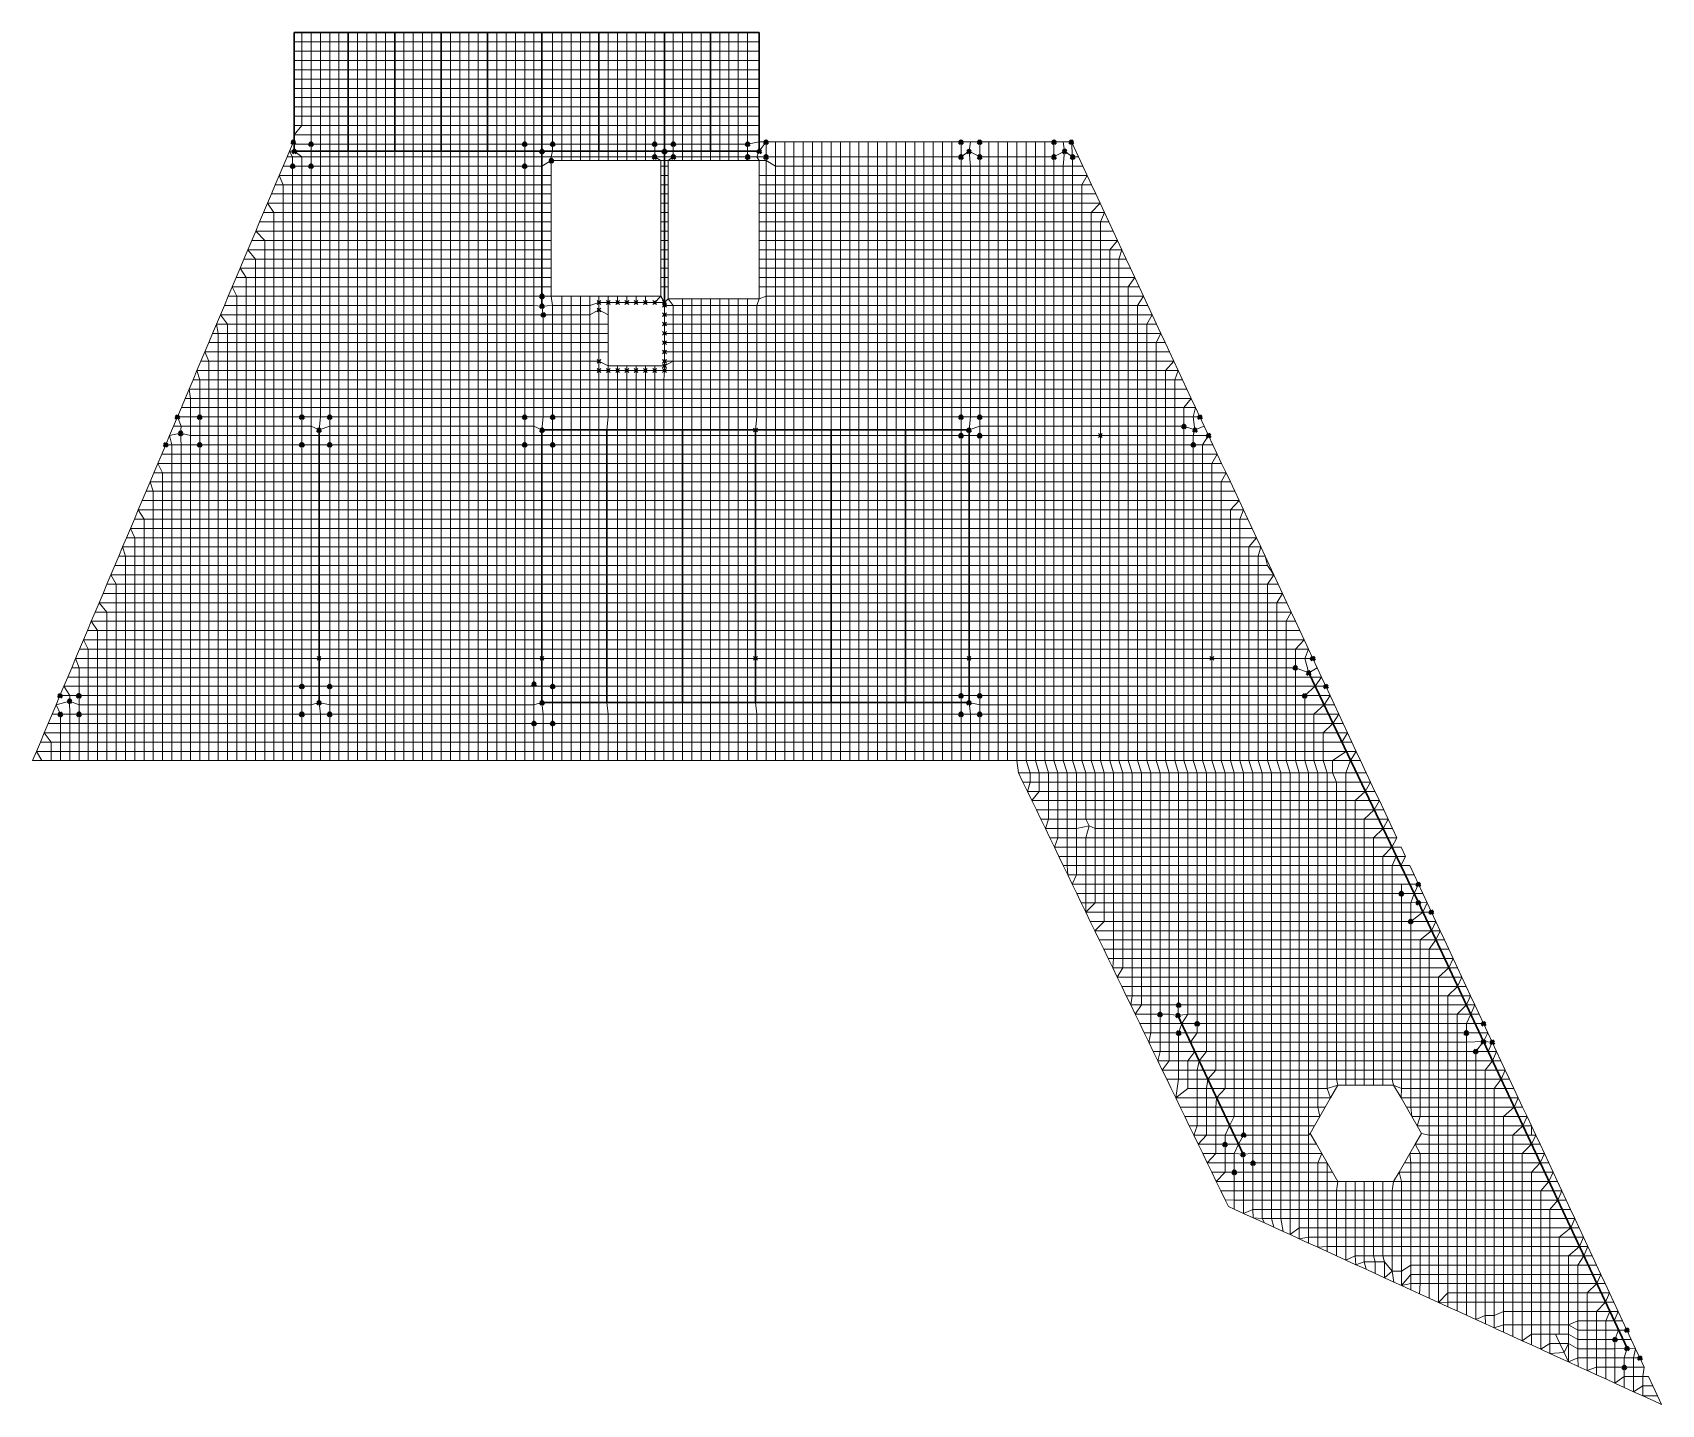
# Model space of a CAD drawing. Header units: inches. Extents: x 0 to 43.9, y -17.3 to 19.6.
import ezdxf

# ---------------------------------------------------------------- set-up
doc = ezdxf.new("R2010")
doc.units = ezdxf.units.IN
doc.header["$MEASUREMENT"] = 0
doc.header["$PDMODE"] = 35
doc.header["$PDSIZE"] = 0.05
doc.layers.add('POINTS', color=5, linetype='Continuous')
for name, color, linetype, lineweight in [('SAP.Beam 25X60', 150, 'Continuous', 30), ('SAP.Beam 30X80', 70, 'Continuous', 30), ('SAP.Columns', 170, 'Continuous', 50), ('SAP.Deck', 41, 'Continuous', 15), ('SAP.Slab 30cm', 11, 'Continuous', 15), ('SAP.Steel BeaM', 130, 'Continuous', 30), ('SAP.Wall', 190, 'Continuous', 30), ('SAP.WL Load', 104, 'Continuous', 20)]:
    doc.layers.add(name, color=color, linetype=linetype, lineweight=lineweight)

msp = doc.modelspace()

# ---------------------------------------------------------------- linework, layer by layer
at = {"layer": 'POINTS'}
for p in [(19.4639, 8.90204), (28.75, 8.75), (7.7139, 2.75), (13.7139, 2.75), (19.4639, 2.75), (25.2139, 2.75), (31.75, 2.75)]:
    msp.add_point(p, dxfattribs=at)
at = {"layer": 'SAP.Beam 25X60'}
for p, q in [((13.7139, 12.2304), (13.7139, 16.40195)), ((17.0139, 12.3304), (17.0139, 16.40195)), ((7.7139, 1.5612), (7.7139, 8.90204))]:
    msp.add_line(p, q, dxfattribs=at)
at = {"layer": 'SAP.Beam 30X80'}
for p, q in [((34.359, 2.36341), (37.3121, -3.82199)), ((37.3121, -3.82199), (39.0642, -7.5619)), ((30.8376, -6.85529), (32.5897, -10.5952)), ((39.0642, -7.5619), (42.9317, -15.81689))]:
    msp.add_line(p, q, dxfattribs=at)
at = {"layer": 'SAP.Columns'}
for p in [(7.0206, 16.65195), (19.75, 16.65195), (25, 16.65195), (25.5, 16.65195), (27.5, 16.65195), (27.9685, 16.65195), (7.045, 16.40195), (7.5, 16.59325), (13.25, 16.59325), (13.7139, 16.40195), (14, 16.59325), (16.75, 16.59325), (16.75, 16.25), (17.0139, 16.40195), (17.25, 16.59325), (17.25, 16.25), (19.25, 16.59325), (19.25, 16.25), (19.5639, 16.40195), (19.75, 16.25), (25, 16.25), (25.2139, 16.40195), (25.5, 16.25), (27.5, 16.25), (27.785, 16.40325), (28, 16.25), (7, 16), (7.5, 16), (13.25, 16), (13.9639, 16.15195), (13.7139, 12.5), (13.715, 12.23325), (13.75, 12), (3.89986, 9.25), (4.5, 9.25), (7.25, 9.25), (8, 9.25), (13.25, 9.25), (14, 9.25), (25, 9.25), (25.5, 9.25001), (31.43025, 9.25), (3.987, 8.81308), (7.7139, 8.90204), (13.7139, 8.90204), (25, 8.75), (25.2139, 8.90204), (25.5, 8.75), (31, 9), (31.2957, 8.90204), (31.66409, 8.75), (3.58365, 8.5), (4.5, 8.5), (7.25, 8.5), (8, 8.5), (13.25, 8.5), (14, 8.5), (31.25, 8.5), (34.47018, 2.75), (34, 2.5), (34.359, 2.36341), (0.73779, 1.75), (1.245, 1.75), (1.25, 1.75), (7.25, 2), (8, 2), (13.5, 2.0612), (14, 2), (25, 1.75), (25.5, 1.75), (34.25, 1.75), (34.821, 2), (0.995, 1.60325), (7.7139, 1.5612), (13.7139, 1.5612), (25.2139, 1.5612), (0.75, 1.25), (1.25, 1.25), (7.25, 1.25), (8, 1.25), (13.5, 1), (14, 1), (25, 1.25), (25.5, 1.25), (37.3126, -3.32675), (36.855, -3.57675), (37.3121, -3.82199), (37.105, -4.32675), (37.66342, -4.07675), (30.855, -6.57675), (30.355, -6.82675), (30.8376, -6.85529), (30.855, -7.32675), (31.355, -7.07675), (38.605, -7.32675), (39.06668, -7.07675), (38.855, -7.82675), (39.0642, -7.5619), (39.30055, -7.57675), (32.605, -10.07675), (32.105, -10.32675), (32.5897, -10.5952), (32.855, -10.82675), (32.355, -11.07675), (42.92564, -15.32675), (42.605, -15.57675), (42.9317, -15.81689), (43.27596, -16.07675), (42.855, -16.32675)]:
    msp.add_point(p, dxfattribs=at)
at = {"layer": 'SAP.Deck'}
for points in [[(7.045, 19.59325), (7.25, 19.59325), (7.25, 19.34325), (7.045, 19.34325)], [(7.045, 19.34325), (7.25, 19.34325), (7.25, 19.09325), (7.045, 19.09325)], [(7.25, 19.59325), (7.5, 19.59325), (7.5, 19.34325), (7.25, 19.34325)], [(7.25, 19.34325), (7.5, 19.34325), (7.5, 19.09325), (7.25, 19.09325)], [(7.5, 19.59325), (7.75, 19.59325), (7.75, 19.34325), (7.5, 19.34325)], [(7.5, 19.34325), (7.75, 19.34325), (7.75, 19.09325), (7.5, 19.09325)], [(7.75, 19.59325), (8, 19.59325), (8, 19.34325), (7.75, 19.34325)], [(7.75, 19.34325), (8, 19.34325), (8, 19.09325), (7.75, 19.09325)], [(8, 19.59325), (8.25, 19.59325), (8.25, 19.34325), (8, 19.34325)], [(8, 19.34325), (8.25, 19.34325), (8.25, 19.09325), (8, 19.09325)], [(8.25, 19.59325), (8.5, 19.59325), (8.5, 19.34325), (8.25, 19.34325)], [(8.25, 19.34325), (8.5, 19.34325), (8.5, 19.09325), (8.25, 19.09325)], [(8.5, 19.59325), (8.75, 19.59325), (8.75, 19.34325), (8.5, 19.34325)], [(8.5, 19.34325), (8.75, 19.34325), (8.75, 19.09325), (8.5, 19.09325)], [(8.75, 19.59325), (9, 19.59325), (9, 19.34325), (8.75, 19.34325)], [(8.75, 19.34325), (9, 19.34325), (9, 19.09325), (8.75, 19.09325)], [(9, 19.59325), (9.25, 19.59325), (9.25, 19.34325), (9, 19.34325)], [(9, 19.34325), (9.25, 19.34325), (9.25, 19.09325), (9, 19.09325)], [(9.25, 19.59325), (9.5, 19.59325), (9.5, 19.34325), (9.25, 19.34325)], [(9.25, 19.34325), (9.5, 19.34325), (9.5, 19.09325), (9.25, 19.09325)], [(9.5, 19.59325), (9.75, 19.59325), (9.75, 19.34325), (9.5, 19.34325)], [(9.5, 19.34325), (9.75, 19.34325), (9.75, 19.09325), (9.5, 19.09325)], [(9.75, 19.59325), (10, 19.59325), (10, 19.34325), (9.75, 19.34325)], [(9.75, 19.34325), (10, 19.34325), (10, 19.09325), (9.75, 19.09325)], [(10, 19.59325), (10.25, 19.59325), (10.25, 19.34325), (10, 19.34325)], [(10, 19.34325), (10.25, 19.34325), (10.25, 19.09325), (10, 19.09325)], [(10.25, 19.59325), (10.5, 19.59325), (10.5, 19.34325), (10.25, 19.34325)], [(10.25, 19.34325), (10.5, 19.34325), (10.5, 19.09325), (10.25, 19.09325)], [(10.5, 19.59325), (10.75, 19.59325), (10.75, 19.34325), (10.5, 19.34325)], [(10.5, 19.34325), (10.75, 19.34325), (10.75, 19.09325), (10.5, 19.09325)], [(10.75, 19.59325), (11, 19.59325), (11, 19.34325), (10.75, 19.34325)], [(10.75, 19.34325), (11, 19.34325), (11, 19.09325), (10.75, 19.09325)], [(11, 19.59325), (11.25, 19.59325), (11.25, 19.34325), (11, 19.34325)], [(11, 19.34325), (11.25, 19.34325), (11.25, 19.09325), (11, 19.09325)], [(11.25, 19.59325), (11.5, 19.59325), (11.5, 19.34325), (11.25, 19.34325)], [(11.25, 19.34325), (11.5, 19.34325), (11.5, 19.09325), (11.25, 19.09325)], [(11.5, 19.59325), (11.75, 19.59325), (11.75, 19.34325), (11.5, 19.34325)], [(11.5, 19.34325), (11.75, 19.34325), (11.75, 19.09325), (11.5, 19.09325)], [(11.75, 19.59325), (12, 19.59325), (12, 19.34325), (11.75, 19.34325)], [(11.75, 19.34325), (12, 19.34325), (12, 19.09325), (11.75, 19.09325)], [(12, 19.59325), (12.25, 19.59325), (12.25, 19.34325), (12, 19.34325)], [(12, 19.34325), (12.25, 19.34325), (12.25, 19.09325), (12, 19.09325)], [(12.25, 19.59325), (12.5, 19.59325), (12.5, 19.34325), (12.25, 19.34325)], [(12.25, 19.34325), (12.5, 19.34325), (12.5, 19.09325), (12.25, 19.09325)], [(12.5, 19.59325), (12.75, 19.59325), (12.75, 19.34325), (12.5, 19.34325)], [(12.5, 19.34325), (12.75, 19.34325), (12.75, 19.09325), (12.5, 19.09325)], [(12.75, 19.59325), (13, 19.59325), (13, 19.34325), (12.75, 19.34325)], [(12.75, 19.34325), (13, 19.34325), (13, 19.09325), (12.75, 19.09325)], [(13, 19.59325), (13.25, 19.59325), (13.25, 19.34325), (13, 19.34325)], [(13, 19.34325), (13.25, 19.34325), (13.25, 19.09325), (13, 19.09325)], [(13.25, 19.59325), (13.5, 19.59325), (13.5, 19.34325), (13.25, 19.34325)], [(13.25, 19.34325), (13.5, 19.34325), (13.5, 19.09325), (13.25, 19.09325)], [(13.5, 19.59325), (13.7139, 19.59344), (13.7139, 19.34325), (13.5, 19.34325)], [(13.5, 19.34325), (13.7139, 19.34325), (13.7139, 19.09325), (13.5, 19.09325)], [(13.7139, 19.59344), (14, 19.59325), (14, 19.34325), (13.7139, 19.34325)], [(13.7139, 19.34325), (14, 19.34325), (14, 19.09325), (13.7139, 19.09325)], [(14, 19.59325), (14.25, 19.59325), (14.25, 19.34325), (14, 19.34325)], [(14, 19.34325), (14.25, 19.34325), (14.25, 19.09325), (14, 19.09325)], [(14.25, 19.59325), (14.5, 19.59325), (14.5, 19.34325), (14.25, 19.34325)], [(14.25, 19.34325), (14.5, 19.34325), (14.5, 19.09325), (14.25, 19.09325)], [(14.5, 19.59325), (14.75, 19.59325), (14.75, 19.34325), (14.5, 19.34325)], [(14.5, 19.34325), (14.75, 19.34325), (14.75, 19.09325), (14.5, 19.09325)], [(14.75, 19.59325), (15, 19.59325), (15, 19.34325), (14.75, 19.34325)], [(14.75, 19.34325), (15, 19.34325), (15, 19.09325), (14.75, 19.09325)], [(15, 19.59325), (15.25, 19.59325), (15.25, 19.34325), (15, 19.34325)], [(15, 19.34325), (15.25, 19.34325), (15.25, 19.09325), (15, 19.09325)], [(15.25, 19.59325), (15.5, 19.59325), (15.5, 19.34325), (15.25, 19.34325)], [(15.25, 19.34325), (15.5, 19.34325), (15.5, 19.09325), (15.25, 19.09325)], [(15.5, 19.59325), (15.75, 19.59325), (15.75, 19.34325), (15.5, 19.34325)], [(15.5, 19.34325), (15.75, 19.34325), (15.75, 19.09325), (15.5, 19.09325)], [(15.75, 19.59325), (16, 19.59325), (16, 19.34325), (15.75, 19.34325)], [(15.75, 19.34325), (16, 19.34325), (16, 19.09325), (15.75, 19.09325)], [(16, 19.59325), (16.25, 19.59325), (16.25, 19.34325), (16, 19.34325)], [(16, 19.34325), (16.25, 19.34325), (16.25, 19.09325), (16, 19.09325)], [(16.25, 19.59325), (16.5, 19.59325), (16.5, 19.34325), (16.25, 19.34325)], [(16.25, 19.34325), (16.5, 19.34325), (16.5, 19.09325), (16.25, 19.09325)], [(16.5, 19.59325), (16.75, 19.59325), (16.75, 19.34325), (16.5, 19.34325)], [(16.5, 19.34325), (16.75, 19.34325), (16.75, 19.09325), (16.5, 19.09325)], [(16.75, 19.59325), (17.0139, 19.59325), (17.0139, 19.34325), (16.75, 19.34325)], [(16.75, 19.34325), (17.0139, 19.34325), (17.0139, 19.09325), (16.75, 19.09325)], [(17.0139, 19.59325), (17.25, 19.59325), (17.25, 19.34325), (17.0139, 19.34325)], [(17.0139, 19.34325), (17.25, 19.34325), (17.25, 19.09325), (17.0139, 19.09325)], [(17.25, 19.59325), (17.5, 19.59325), (17.5, 19.34325), (17.25, 19.34325)], [(17.25, 19.34325), (17.5, 19.34325), (17.5, 19.09325), (17.25, 19.09325)], [(17.5, 19.59325), (17.75, 19.59325), (17.75, 19.34325), (17.5, 19.34325)], [(17.5, 19.34325), (17.75, 19.34325), (17.75, 19.09325), (17.5, 19.09325)], [(17.75, 19.59325), (18, 19.59325), (18, 19.34325), (17.75, 19.34325)], [(17.75, 19.34325), (18, 19.34325), (18, 19.09325), (17.75, 19.09325)], [(18, 19.59325), (18.25, 19.59325), (18.25, 19.34325), (18, 19.34325)], [(18, 19.34325), (18.25, 19.34325), (18.25, 19.09325), (18, 19.09325)], [(18.25, 19.59325), (18.5, 19.59325), (18.5, 19.34325), (18.25, 19.34325)], [(18.25, 19.34325), (18.5, 19.34325), (18.5, 19.09325), (18.25, 19.09325)], [(18.5, 19.59325), (18.75, 19.59325), (18.75, 19.34325), (18.5, 19.34325)], [(18.5, 19.34325), (18.75, 19.34325), (18.75, 19.09325), (18.5, 19.09325)], [(18.75, 19.59325), (19, 19.59325), (19, 19.34325), (18.75, 19.34325)], [(18.75, 19.34325), (19, 19.34325), (19, 19.09325), (18.75, 19.09325)], [(19, 19.59325), (19.25, 19.59325), (19.25, 19.34325), (19, 19.34325)], [(19, 19.34325), (19.25, 19.34325), (19.25, 19.09325), (19, 19.09325)], [(19.25, 19.59325), (19.5639, 19.59325), (19.5639, 19.34325), (19.25, 19.34325)], [(19.25, 19.34325), (19.5639, 19.34325), (19.5639, 19.09325), (19.25, 19.09325)], [(7.045, 19.09325), (7.25, 19.09325), (7.25, 18.84325), (7.045, 18.84325)], [(7.25, 19.09325), (7.5, 19.09325), (7.5, 18.84325), (7.25, 18.84325)], [(7.5, 19.09325), (7.75, 19.09325), (7.75, 18.84325), (7.5, 18.84325)], [(7.75, 19.09325), (8, 19.09325), (8, 18.84325), (7.75, 18.84325)], [(8, 19.09325), (8.25, 19.09325), (8.25, 18.84325), (8, 18.84325)], [(8.25, 19.09325), (8.5, 19.09325), (8.5, 18.84325), (8.25, 18.84325)], [(8.5, 19.09325), (8.75, 19.09325), (8.75, 18.84325), (8.5, 18.84325)], [(8.75, 19.09325), (9, 19.09325), (9, 18.84325), (8.75, 18.84325)], [(9, 19.09325), (9.25, 19.09325), (9.25, 18.84325), (9, 18.84325)], [(9.25, 19.09325), (9.5, 19.09325), (9.5, 18.84325), (9.25, 18.84325)], [(9.5, 19.09325), (9.75, 19.09325), (9.75, 18.84325), (9.5, 18.84325)], [(9.75, 19.09325), (10, 19.09325), (10, 18.84325), (9.75, 18.84325)], [(10, 19.09325), (10.25, 19.09325), (10.25, 18.84325), (10, 18.84325)], [(10.25, 19.09325), (10.5, 19.09325), (10.5, 18.84325), (10.25, 18.84325)], [(10.5, 19.09325), (10.75, 19.09325), (10.75, 18.84325), (10.5, 18.84325)], [(10.75, 19.09325), (11, 19.09325), (11, 18.84325), (10.75, 18.84325)], [(11, 19.09325), (11.25, 19.09325), (11.25, 18.84325), (11, 18.84325)], [(11.25, 19.09325), (11.5, 19.09325), (11.5, 18.84325), (11.25, 18.84325)], [(11.5, 19.09325), (11.75, 19.09325), (11.75, 18.84325), (11.5, 18.84325)], [(11.75, 19.09325), (12, 19.09325), (12, 18.84325), (11.75, 18.84325)], [(12, 19.09325), (12.25, 19.09325), (12.25, 18.84325), (12, 18.84325)], [(12.25, 19.09325), (12.5, 19.09325), (12.5, 18.84325), (12.25, 18.84325)], [(12.5, 19.09325), (12.75, 19.09325), (12.75, 18.84325), (12.5, 18.84325)], [(12.75, 19.09325), (13, 19.09325), (13, 18.84325), (12.75, 18.84325)], [(13, 19.09325), (13.25, 19.09325), (13.25, 18.84325), (13, 18.84325)], [(13.25, 19.09325), (13.5, 19.09325), (13.5, 18.84325), (13.25, 18.84325)], [(13.5, 19.09325), (13.7139, 19.09325), (13.7139, 18.84325), (13.5, 18.84325)], [(13.7139, 19.09325), (14, 19.09325), (14, 18.84325), (13.7139, 18.84325)], [(14, 19.09325), (14.25, 19.09325), (14.25, 18.84325), (14, 18.84325)], [(14.25, 19.09325), (14.5, 19.09325), (14.5, 18.84325), (14.25, 18.84325)], [(14.5, 19.09325), (14.75, 19.09325), (14.75, 18.84325), (14.5, 18.84325)], [(14.75, 19.09325), (15, 19.09325), (15, 18.84325), (14.75, 18.84325)], [(15, 19.09325), (15.25, 19.09325), (15.25, 18.84325), (15, 18.84325)], [(15.25, 19.09325), (15.5, 19.09325), (15.5, 18.84325), (15.25, 18.84325)], [(15.5, 19.09325), (15.75, 19.09325), (15.75, 18.84325), (15.5, 18.84325)], [(15.75, 19.09325), (16, 19.09325), (16, 18.84325), (15.75, 18.84325)], [(16, 19.09325), (16.25, 19.09325), (16.25, 18.84325), (16, 18.84325)], [(16.25, 19.09325), (16.5, 19.09325), (16.5, 18.84325), (16.25, 18.84325)], [(16.5, 19.09325), (16.75, 19.09325), (16.75, 18.84325), (16.5, 18.84325)], [(16.75, 19.09325), (17.0139, 19.09325), (17.0139, 18.84325), (16.75, 18.84325)], [(17.0139, 19.09325), (17.25, 19.09325), (17.25, 18.84325), (17.0139, 18.84325)], [(17.25, 19.09325), (17.5, 19.09325), (17.5, 18.84325), (17.25, 18.84325)], [(17.5, 19.09325), (17.75, 19.09325), (17.75, 18.84325), (17.5, 18.84325)], [(17.75, 19.09325), (18, 19.09325), (18, 18.84325), (17.75, 18.84325)], [(18, 19.09325), (18.25, 19.09325), (18.25, 18.84325), (18, 18.84325)], [(18.25, 19.09325), (18.5, 19.09325), (18.5, 18.84325), (18.25, 18.84325)], [(18.5, 19.09325), (18.75, 19.09325), (18.75, 18.84325), (18.5, 18.84325)], [(18.75, 19.09325), (19, 19.09325), (19, 18.84325), (18.75, 18.84325)], [(19, 19.09325), (19.25, 19.09325), (19.25, 18.84325), (19, 18.84325)], [(19.25, 19.09325), (19.5639, 19.09325), (19.5639, 18.84325), (19.25, 18.84325)], [(7.045, 18.84325), (7.25, 18.84325), (7.25, 18.59325), (7.045, 18.59325)], [(7.045, 18.59325), (7.25, 18.59325), (7.25, 18.34325), (7.045, 18.34325)], [(7.25, 18.84325), (7.5, 18.84325), (7.5, 18.59325), (7.25, 18.59325)], [(7.25, 18.59325), (7.5, 18.59325), (7.5, 18.34325), (7.25, 18.34325)], [(7.5, 18.84325), (7.75, 18.84325), (7.75, 18.59325), (7.5, 18.59325)], [(7.5, 18.59325), (7.75, 18.59325), (7.75, 18.34325), (7.5, 18.34325)], [(7.75, 18.84325), (8, 18.84325), (8, 18.59325), (7.75, 18.59325)], [(7.75, 18.59325), (8, 18.59325), (8, 18.34325), (7.75, 18.34325)], [(8, 18.84325), (8.25, 18.84325), (8.25, 18.59325), (8, 18.59325)], [(8, 18.59325), (8.25, 18.59325), (8.25, 18.34325), (8, 18.34325)], [(8.25, 18.84325), (8.5, 18.84325), (8.5, 18.59325), (8.25, 18.59325)], [(8.25, 18.59325), (8.5, 18.59325), (8.5, 18.34325), (8.25, 18.34325)], [(8.5, 18.84325), (8.75, 18.84325), (8.75, 18.59325), (8.5, 18.59325)], [(8.5, 18.59325), (8.75, 18.59325), (8.75, 18.34325), (8.5, 18.34325)], [(8.75, 18.84325), (9, 18.84325), (9, 18.59325), (8.75, 18.59325)], [(8.75, 18.59325), (9, 18.59325), (9, 18.34325), (8.75, 18.34325)], [(9, 18.84325), (9.25, 18.84325), (9.25, 18.59325), (9, 18.59325)], [(9, 18.59325), (9.25, 18.59325), (9.25, 18.34325), (9, 18.34325)], [(9.25, 18.84325), (9.5, 18.84325), (9.5, 18.59325), (9.25, 18.59325)], [(9.25, 18.59325), (9.5, 18.59325), (9.5, 18.34325), (9.25, 18.34325)], [(9.5, 18.84325), (9.75, 18.84325), (9.75, 18.59325), (9.5, 18.59325)], [(9.5, 18.59325), (9.75, 18.59325), (9.75, 18.34325), (9.5, 18.34325)], [(9.75, 18.84325), (10, 18.84325), (10, 18.59325), (9.75, 18.59325)], [(9.75, 18.59325), (10, 18.59325), (10, 18.34325), (9.75, 18.34325)], [(10, 18.84325), (10.25, 18.84325), (10.25, 18.59325), (10, 18.59325)], [(10, 18.59325), (10.25, 18.59325), (10.25, 18.34325), (10, 18.34325)], [(10.25, 18.84325), (10.5, 18.84325), (10.5, 18.59325), (10.25, 18.59325)], [(10.25, 18.59325), (10.5, 18.59325), (10.5, 18.34325), (10.25, 18.34325)], [(10.5, 18.84325), (10.75, 18.84325), (10.75, 18.59325), (10.5, 18.59325)], [(10.5, 18.59325), (10.75, 18.59325), (10.75, 18.34325), (10.5, 18.34325)], [(10.75, 18.84325), (11, 18.84325), (11, 18.59325), (10.75, 18.59325)], [(10.75, 18.59325), (11, 18.59325), (11, 18.34325), (10.75, 18.34325)], [(11, 18.84325), (11.25, 18.84325), (11.25, 18.59325), (11, 18.59325)], [(11, 18.59325), (11.25, 18.59325), (11.25, 18.34325), (11, 18.34325)], [(11.25, 18.84325), (11.5, 18.84325), (11.5, 18.59325), (11.25, 18.59325)], [(11.25, 18.59325), (11.5, 18.59325), (11.5, 18.34325), (11.25, 18.34325)], [(11.5, 18.84325), (11.75, 18.84325), (11.75, 18.59325), (11.5, 18.59325)], [(11.5, 18.59325), (11.75, 18.59325), (11.75, 18.34325), (11.5, 18.34325)], [(11.75, 18.84325), (12, 18.84325), (12, 18.59325), (11.75, 18.59325)], [(11.75, 18.59325), (12, 18.59325), (12, 18.34325), (11.75, 18.34325)], [(12, 18.84325), (12.25, 18.84325), (12.25, 18.59325), (12, 18.59325)], [(12, 18.59325), (12.25, 18.59325), (12.25, 18.34325), (12, 18.34325)], [(12.25, 18.84325), (12.5, 18.84325), (12.5, 18.59325), (12.25, 18.59325)], [(12.25, 18.59325), (12.5, 18.59325), (12.5, 18.34325), (12.25, 18.34325)], [(12.5, 18.84325), (12.75, 18.84325), (12.75, 18.59325), (12.5, 18.59325)], [(12.5, 18.59325), (12.75, 18.59325), (12.75, 18.34325), (12.5, 18.34325)], [(12.75, 18.84325), (13, 18.84325), (13, 18.59325), (12.75, 18.59325)], [(12.75, 18.59325), (13, 18.59325), (13, 18.34325), (12.75, 18.34325)], [(13, 18.84325), (13.25, 18.84325), (13.25, 18.59325), (13, 18.59325)], [(13, 18.59325), (13.25, 18.59325), (13.25, 18.34325), (13, 18.34325)], [(13.25, 18.84325), (13.5, 18.84325), (13.5, 18.59325), (13.25, 18.59325)], [(13.25, 18.59325), (13.5, 18.59325), (13.5, 18.34325), (13.25, 18.34325)], [(13.5, 18.84325), (13.7139, 18.84325), (13.7139, 18.59325), (13.5, 18.59325)], [(13.5, 18.59325), (13.7139, 18.59325), (13.7139, 18.34325), (13.5, 18.34325)], [(13.7139, 18.84325), (14, 18.84325), (14, 18.59325), (13.7139, 18.59325)], [(13.7139, 18.59325), (14, 18.59325), (14, 18.34325), (13.7139, 18.34325)], [(14, 18.84325), (14.25, 18.84325), (14.25, 18.59325), (14, 18.59325)], [(14, 18.59325), (14.25, 18.59325), (14.25, 18.34325), (14, 18.34325)], [(14.25, 18.84325), (14.5, 18.84325), (14.5, 18.59325), (14.25, 18.59325)], [(14.25, 18.59325), (14.5, 18.59325), (14.5, 18.34325), (14.25, 18.34325)], [(14.5, 18.84325), (14.75, 18.84325), (14.75, 18.59325), (14.5, 18.59325)], [(14.5, 18.59325), (14.75, 18.59325), (14.75, 18.34325), (14.5, 18.34325)], [(14.75, 18.84325), (15, 18.84325), (15, 18.59325), (14.75, 18.59325)], [(14.75, 18.59325), (15, 18.59325), (15, 18.34325), (14.75, 18.34325)], [(15, 18.84325), (15.25, 18.84325), (15.25, 18.59325), (15, 18.59325)], [(15, 18.59325), (15.25, 18.59325), (15.25, 18.34325), (15, 18.34325)], [(15.25, 18.84325), (15.5, 18.84325), (15.5, 18.59325), (15.25, 18.59325)], [(15.25, 18.59325), (15.5, 18.59325), (15.5, 18.34325), (15.25, 18.34325)], [(15.5, 18.84325), (15.75, 18.84325), (15.75, 18.59325), (15.5, 18.59325)], [(15.5, 18.59325), (15.75, 18.59325), (15.75, 18.34325), (15.5, 18.34325)], [(15.75, 18.84325), (16, 18.84325), (16, 18.59325), (15.75, 18.59325)], [(15.75, 18.59325), (16, 18.59325), (16, 18.34325), (15.75, 18.34325)], [(16, 18.84325), (16.25, 18.84325), (16.25, 18.59325), (16, 18.59325)], [(16, 18.59325), (16.25, 18.59325), (16.25, 18.34325), (16, 18.34325)], [(16.25, 18.84325), (16.5, 18.84325), (16.5, 18.59325), (16.25, 18.59325)], [(16.25, 18.59325), (16.5, 18.59325), (16.5, 18.34325), (16.25, 18.34325)], [(16.5, 18.84325), (16.75, 18.84325), (16.75, 18.59325), (16.5, 18.59325)], [(16.5, 18.59325), (16.75, 18.59325), (16.75, 18.34325), (16.5, 18.34325)], [(16.75, 18.84325), (17.0139, 18.84325), (17.0139, 18.59325), (16.75, 18.59325)], [(16.75, 18.59325), (17.0139, 18.59325), (17.0139, 18.34325), (16.75, 18.34325)], [(17.0139, 18.84325), (17.25, 18.84325), (17.25, 18.59325), (17.0139, 18.59325)], [(17.0139, 18.59325), (17.25, 18.59325), (17.25, 18.34325), (17.0139, 18.34325)], [(17.25, 18.84325), (17.5, 18.84325), (17.5, 18.59325), (17.25, 18.59325)], [(17.25, 18.59325), (17.5, 18.59325), (17.5, 18.34325), (17.25, 18.34325)], [(17.5, 18.84325), (17.75, 18.84325), (17.75, 18.59325), (17.5, 18.59325)], [(17.5, 18.59325), (17.75, 18.59325), (17.75, 18.34325), (17.5, 18.34325)], [(17.75, 18.84325), (18, 18.84325), (18, 18.59325), (17.75, 18.59325)], [(17.75, 18.59325), (18, 18.59325), (18, 18.34325), (17.75, 18.34325)], [(18, 18.84325), (18.25, 18.84325), (18.25, 18.59325), (18, 18.59325)], [(18, 18.59325), (18.25, 18.59325), (18.25, 18.34325), (18, 18.34325)], [(18.25, 18.84325), (18.5, 18.84325), (18.5, 18.59325), (18.25, 18.59325)], [(18.25, 18.59325), (18.5, 18.59325), (18.5, 18.34325), (18.25, 18.34325)], [(18.5, 18.84325), (18.75, 18.84325), (18.75, 18.59325), (18.5, 18.59325)], [(18.5, 18.59325), (18.75, 18.59325), (18.75, 18.34325), (18.5, 18.34325)], [(18.75, 18.84325), (19, 18.84325), (19, 18.59325), (18.75, 18.59325)], [(18.75, 18.59325), (19, 18.59325), (19, 18.34325), (18.75, 18.34325)], [(19, 18.84325), (19.25, 18.84325), (19.25, 18.59325), (19, 18.59325)], [(19, 18.59325), (19.25, 18.59325), (19.25, 18.34325), (19, 18.34325)], [(19.25, 18.84325), (19.5639, 18.84325), (19.5639, 18.59325), (19.25, 18.59325)], [(19.25, 18.59325), (19.5639, 18.59325), (19.5639, 18.34325), (19.25, 18.34325)], [(7.045, 18.34325), (7.25, 18.34325), (7.25, 18.09325), (7.045, 18.09325)], [(7.045, 18.09325), (7.25, 18.09325), (7.25, 17.84325), (7.045, 17.84325)], [(7.25, 18.34325), (7.5, 18.34325), (7.5, 18.09325), (7.25, 18.09325)], [(7.25, 18.09325), (7.5, 18.09325), (7.5, 17.84325), (7.25, 17.84325)], [(7.5, 18.34325), (7.75, 18.34325), (7.75, 18.09325), (7.5, 18.09325)], [(7.5, 18.09325), (7.75, 18.09325), (7.75, 17.84325), (7.5, 17.84325)], [(7.75, 18.34325), (8, 18.34325), (8, 18.09325), (7.75, 18.09325)], [(7.75, 18.09325), (8, 18.09325), (8, 17.84325), (7.75, 17.84325)], [(8, 18.34325), (8.25, 18.34325), (8.25, 18.09325), (8, 18.09325)], [(8, 18.09325), (8.25, 18.09325), (8.25, 17.84325), (8, 17.84325)], [(8.25, 18.34325), (8.5, 18.34325), (8.5, 18.09325), (8.25, 18.09325)], [(8.25, 18.09325), (8.5, 18.09325), (8.5, 17.84325), (8.25, 17.84325)], [(8.5, 18.34325), (8.75, 18.34325), (8.75, 18.09325), (8.5, 18.09325)], [(8.5, 18.09325), (8.75, 18.09325), (8.75, 17.84325), (8.5, 17.84325)], [(8.75, 18.34325), (9, 18.34325), (9, 18.09325), (8.75, 18.09325)], [(8.75, 18.09325), (9, 18.09325), (9, 17.84325), (8.75, 17.84325)], [(9, 18.34325), (9.25, 18.34325), (9.25, 18.09325), (9, 18.09325)], [(9, 18.09325), (9.25, 18.09325), (9.25, 17.84325), (9, 17.84325)], [(9.25, 18.34325), (9.5, 18.34325), (9.5, 18.09325), (9.25, 18.09325)], [(9.25, 18.09325), (9.5, 18.09325), (9.5, 17.84325), (9.25, 17.84325)], [(9.5, 18.34325), (9.75, 18.34325), (9.75, 18.09325), (9.5, 18.09325)], [(9.5, 18.09325), (9.75, 18.09325), (9.75, 17.84325), (9.5, 17.84325)], [(9.75, 18.34325), (10, 18.34325), (10, 18.09325), (9.75, 18.09325)], [(9.75, 18.09325), (10, 18.09325), (10, 17.84325), (9.75, 17.84325)], [(10, 18.34325), (10.25, 18.34325), (10.25, 18.09325), (10, 18.09325)], [(10, 18.09325), (10.25, 18.09325), (10.25, 17.84325), (10, 17.84325)], [(10.25, 18.34325), (10.5, 18.34325), (10.5, 18.09325), (10.25, 18.09325)], [(10.25, 18.09325), (10.5, 18.09325), (10.5, 17.84325), (10.25, 17.84325)], [(10.5, 18.34325), (10.75, 18.34325), (10.75, 18.09325), (10.5, 18.09325)], [(10.5, 18.09325), (10.75, 18.09325), (10.75, 17.84325), (10.5, 17.84325)], [(10.75, 18.34325), (11, 18.34325), (11, 18.09325), (10.75, 18.09325)], [(10.75, 18.09325), (11, 18.09325), (11, 17.84325), (10.75, 17.84325)], [(11, 18.34325), (11.25, 18.34325), (11.25, 18.09325), (11, 18.09325)], [(11, 18.09325), (11.25, 18.09325), (11.25, 17.84325), (11, 17.84325)], [(11.25, 18.34325), (11.5, 18.34325), (11.5, 18.09325), (11.25, 18.09325)], [(11.25, 18.09325), (11.5, 18.09325), (11.5, 17.84325), (11.25, 17.84325)], [(11.5, 18.34325), (11.75, 18.34325), (11.75, 18.09325), (11.5, 18.09325)], [(11.5, 18.09325), (11.75, 18.09325), (11.75, 17.84325), (11.5, 17.84325)], [(11.75, 18.34325), (12, 18.34325), (12, 18.09325), (11.75, 18.09325)], [(11.75, 18.09325), (12, 18.09325), (12, 17.84325), (11.75, 17.84325)], [(12, 18.34325), (12.25, 18.34325), (12.25, 18.09325), (12, 18.09325)], [(12, 18.09325), (12.25, 18.09325), (12.25, 17.84325), (12, 17.84325)], [(12.25, 18.34325), (12.5, 18.34325), (12.5, 18.09325), (12.25, 18.09325)], [(12.25, 18.09325), (12.5, 18.09325), (12.5, 17.84325), (12.25, 17.84325)], [(12.5, 18.34325), (12.75, 18.34325), (12.75, 18.09325), (12.5, 18.09325)], [(12.5, 18.09325), (12.75, 18.09325), (12.75, 17.84325), (12.5, 17.84325)], [(12.75, 18.34325), (13, 18.34325), (13, 18.09325), (12.75, 18.09325)], [(12.75, 18.09325), (13, 18.09325), (13, 17.84325), (12.75, 17.84325)], [(13, 18.34325), (13.25, 18.34325), (13.25, 18.09325), (13, 18.09325)], [(13, 18.09325), (13.25, 18.09325), (13.25, 17.84325), (13, 17.84325)], [(13.25, 18.34325), (13.5, 18.34325), (13.5, 18.09325), (13.25, 18.09325)], [(13.25, 18.09325), (13.5, 18.09325), (13.5, 17.84325), (13.25, 17.84325)], [(13.5, 18.34325), (13.7139, 18.34325), (13.7139, 18.09325), (13.5, 18.09325)], [(13.5, 18.09325), (13.7139, 18.09325), (13.7139, 17.84325), (13.5, 17.84325)], [(13.7139, 18.34325), (14, 18.34325), (14, 18.09325), (13.7139, 18.09325)], [(13.7139, 18.09325), (14, 18.09325), (14, 17.84325), (13.7139, 17.84325)], [(14, 18.34325), (14.25, 18.34325), (14.25, 18.09325), (14, 18.09325)], [(14, 18.09325), (14.25, 18.09325), (14.25, 17.84325), (14, 17.84325)], [(14.25, 18.34325), (14.5, 18.34325), (14.5, 18.09325), (14.25, 18.09325)], [(14.25, 18.09325), (14.5, 18.09325), (14.5, 17.84325), (14.25, 17.84325)], [(14.5, 18.34325), (14.75, 18.34325), (14.75, 18.09325), (14.5, 18.09325)], [(14.5, 18.09325), (14.75, 18.09325), (14.75, 17.84325), (14.5, 17.84325)], [(14.75, 18.34325), (15, 18.34325), (15, 18.09325), (14.75, 18.09325)], [(14.75, 18.09325), (15, 18.09325), (15, 17.84325), (14.75, 17.84325)], [(15, 18.34325), (15.25, 18.34325), (15.25, 18.09325), (15, 18.09325)], [(15, 18.09325), (15.25, 18.09325), (15.25, 17.84325), (15, 17.84325)], [(15.25, 18.34325), (15.5, 18.34325), (15.5, 18.09325), (15.25, 18.09325)], [(15.25, 18.09325), (15.5, 18.09325), (15.5, 17.84325), (15.25, 17.84325)], [(15.5, 18.34325), (15.75, 18.34325), (15.75, 18.09325), (15.5, 18.09325)], [(15.5, 18.09325), (15.75, 18.09325), (15.75, 17.84325), (15.5, 17.84325)], [(15.75, 18.34325), (16, 18.34325), (16, 18.09325), (15.75, 18.09325)], [(15.75, 18.09325), (16, 18.09325), (16, 17.84325), (15.75, 17.84325)], [(16, 18.34325), (16.25, 18.34325), (16.25, 18.09325), (16, 18.09325)], [(16, 18.09325), (16.25, 18.09325), (16.25, 17.84325), (16, 17.84325)], [(16.25, 18.34325), (16.5, 18.34325), (16.5, 18.09325), (16.25, 18.09325)], [(16.25, 18.09325), (16.5, 18.09325), (16.5, 17.84325), (16.25, 17.84325)], [(16.5, 18.34325), (16.75, 18.34325), (16.75, 18.09325), (16.5, 18.09325)], [(16.5, 18.09325), (16.75, 18.09325), (16.75, 17.84325), (16.5, 17.84325)], [(16.75, 18.34325), (17.0139, 18.34325), (17.0139, 18.09325), (16.75, 18.09325)], [(16.75, 18.09325), (17.0139, 18.09325), (17.0139, 17.84325), (16.75, 17.84325)], [(17.0139, 18.34325), (17.25, 18.34325), (17.25, 18.09325), (17.0139, 18.09325)], [(17.0139, 18.09325), (17.25, 18.09325), (17.25, 17.84325), (17.0139, 17.84325)], [(17.25, 18.34325), (17.5, 18.34325), (17.5, 18.09325), (17.25, 18.09325)], [(17.25, 18.09325), (17.5, 18.09325), (17.5, 17.84325), (17.25, 17.84325)], [(17.5, 18.34325), (17.75, 18.34325), (17.75, 18.09325), (17.5, 18.09325)], [(17.5, 18.09325), (17.75, 18.09325), (17.75, 17.84325), (17.5, 17.84325)], [(17.75, 18.34325), (18, 18.34325), (18, 18.09325), (17.75, 18.09325)], [(17.75, 18.09325), (18, 18.09325), (18, 17.84325), (17.75, 17.84325)], [(18, 18.34325), (18.25, 18.34325), (18.25, 18.09325), (18, 18.09325)], [(18, 18.09325), (18.25, 18.09325), (18.25, 17.84325), (18, 17.84325)], [(18.25, 18.34325), (18.5, 18.34325), (18.5, 18.09325), (18.25, 18.09325)], [(18.25, 18.09325), (18.5, 18.09325), (18.5, 17.84325), (18.25, 17.84325)], [(18.5, 18.34325), (18.75, 18.34325), (18.75, 18.09325), (18.5, 18.09325)], [(18.5, 18.09325), (18.75, 18.09325), (18.75, 17.84325), (18.5, 17.84325)], [(18.75, 18.34325), (19, 18.34325), (19, 18.09325), (18.75, 18.09325)], [(18.75, 18.09325), (19, 18.09325), (19, 17.84325), (18.75, 17.84325)], [(19, 18.34325), (19.25, 18.34325), (19.25, 18.09325), (19, 18.09325)], [(19, 18.09325), (19.25, 18.09325), (19.25, 17.84325), (19, 17.84325)], [(19.25, 18.34325), (19.5639, 18.34325), (19.5639, 18.09325), (19.25, 18.09325)], [(19.25, 18.09325), (19.5639, 18.09325), (19.5639, 17.84325), (19.25, 17.84325)], [(7.045, 17.84325), (7.25, 17.84325), (7.25, 17.59325), (7.045, 17.59325)], [(7.045, 17.59325), (7.25, 17.59325), (7.25, 17.34325), (7.045, 17.34325)], [(7.25, 17.84325), (7.5, 17.84325), (7.5, 17.59325), (7.25, 17.59325)], [(7.25, 17.59325), (7.5, 17.59325), (7.5, 17.34325), (7.25, 17.34325)], [(7.5, 17.84325), (7.75, 17.84325), (7.75, 17.59325), (7.5, 17.59325)], [(7.5, 17.59325), (7.75, 17.59325), (7.75, 17.34325), (7.5, 17.34325)], [(7.75, 17.84325), (8, 17.84325), (8, 17.59325), (7.75, 17.59325)], [(7.75, 17.59325), (8, 17.59325), (8, 17.34325), (7.75, 17.34325)], [(8, 17.84325), (8.25, 17.84325), (8.25, 17.59325), (8, 17.59325)], [(8, 17.59325), (8.25, 17.59325), (8.25, 17.34325), (8, 17.34325)], [(8.25, 17.84325), (8.5, 17.84325), (8.5, 17.59325), (8.25, 17.59325)], [(8.25, 17.59325), (8.5, 17.59325), (8.5, 17.34325), (8.25, 17.34325)], [(8.5, 17.84325), (8.75, 17.84325), (8.75, 17.59325), (8.5, 17.59325)], [(8.5, 17.59325), (8.75, 17.59325), (8.75, 17.34325), (8.5, 17.34325)], [(8.75, 17.84325), (9, 17.84325), (9, 17.59325), (8.75, 17.59325)], [(8.75, 17.59325), (9, 17.59325), (9, 17.34325), (8.75, 17.34325)], [(9, 17.84325), (9.25, 17.84325), (9.25, 17.59325), (9, 17.59325)], [(9, 17.59325), (9.25, 17.59325), (9.25, 17.34325), (9, 17.34325)], [(9.25, 17.84325), (9.5, 17.84325), (9.5, 17.59325), (9.25, 17.59325)], [(9.25, 17.59325), (9.5, 17.59325), (9.5, 17.34325), (9.25, 17.34325)], [(9.5, 17.84325), (9.75, 17.84325), (9.75, 17.59325), (9.5, 17.59325)], [(9.5, 17.59325), (9.75, 17.59325), (9.75, 17.34325), (9.5, 17.34325)], [(9.75, 17.84325), (10, 17.84325), (10, 17.59325), (9.75, 17.59325)], [(9.75, 17.59325), (10, 17.59325), (10, 17.34325), (9.75, 17.34325)], [(10, 17.84325), (10.25, 17.84325), (10.25, 17.59325), (10, 17.59325)], [(10, 17.59325), (10.25, 17.59325), (10.25, 17.34325), (10, 17.34325)], [(10.25, 17.84325), (10.5, 17.84325), (10.5, 17.59325), (10.25, 17.59325)], [(10.25, 17.59325), (10.5, 17.59325), (10.5, 17.34325), (10.25, 17.34325)], [(10.5, 17.84325), (10.75, 17.84325), (10.75, 17.59325), (10.5, 17.59325)], [(10.5, 17.59325), (10.75, 17.59325), (10.75, 17.34325), (10.5, 17.34325)], [(10.75, 17.84325), (11, 17.84325), (11, 17.59325), (10.75, 17.59325)], [(10.75, 17.59325), (11, 17.59325), (11, 17.34325), (10.75, 17.34325)], [(11, 17.84325), (11.25, 17.84325), (11.25, 17.59325), (11, 17.59325)], [(11, 17.59325), (11.25, 17.59325), (11.25, 17.34325), (11, 17.34325)], [(11.25, 17.84325), (11.5, 17.84325), (11.5, 17.59325), (11.25, 17.59325)], [(11.25, 17.59325), (11.5, 17.59325), (11.5, 17.34325), (11.25, 17.34325)], [(11.5, 17.84325), (11.75, 17.84325), (11.75, 17.59325), (11.5, 17.59325)], [(11.5, 17.59325), (11.75, 17.59325), (11.75, 17.34325), (11.5, 17.34325)], [(11.75, 17.84325), (12, 17.84325), (12, 17.59325), (11.75, 17.59325)], [(11.75, 17.59325), (12, 17.59325), (12, 17.34325), (11.75, 17.34325)], [(12, 17.84325), (12.25, 17.84325), (12.25, 17.59325), (12, 17.59325)], [(12, 17.59325), (12.25, 17.59325), (12.25, 17.34325), (12, 17.34325)], [(12.25, 17.84325), (12.5, 17.84325), (12.5, 17.59325), (12.25, 17.59325)], [(12.25, 17.59325), (12.5, 17.59325), (12.5, 17.34325), (12.25, 17.34325)], [(12.5, 17.84325), (12.75, 17.84325), (12.75, 17.59325), (12.5, 17.59325)], [(12.5, 17.59325), (12.75, 17.59325), (12.75, 17.34325), (12.5, 17.34325)], [(12.75, 17.84325), (13, 17.84325), (13, 17.59325), (12.75, 17.59325)], [(12.75, 17.59325), (13, 17.59325), (13, 17.34325), (12.75, 17.34325)], [(13, 17.84325), (13.25, 17.84325), (13.25, 17.59325), (13, 17.59325)], [(13, 17.59325), (13.25, 17.59325), (13.25, 17.34325), (13, 17.34325)], [(13.25, 17.84325), (13.5, 17.84325), (13.5, 17.59325), (13.25, 17.59325)], [(13.25, 17.59325), (13.5, 17.59325), (13.5, 17.34325), (13.25, 17.34325)], [(13.5, 17.84325), (13.7139, 17.84325), (13.7139, 17.59325), (13.5, 17.59325)], [(13.5, 17.59325), (13.7139, 17.59325), (13.7139, 17.34325), (13.5, 17.34325)], [(13.7139, 17.84325), (14, 17.84325), (14, 17.59325), (13.7139, 17.59325)], [(13.7139, 17.59325), (14, 17.59325), (14, 17.34325), (13.7139, 17.34325)], [(14, 17.84325), (14.25, 17.84325), (14.25, 17.59325), (14, 17.59325)], [(14, 17.59325), (14.25, 17.59325), (14.25, 17.34325), (14, 17.34325)], [(14.25, 17.84325), (14.5, 17.84325), (14.5, 17.59325), (14.25, 17.59325)], [(14.25, 17.59325), (14.5, 17.59325), (14.5, 17.34325), (14.25, 17.34325)], [(14.5, 17.84325), (14.75, 17.84325), (14.75, 17.59325), (14.5, 17.59325)], [(14.5, 17.59325), (14.75, 17.59325), (14.75, 17.34325), (14.5, 17.34325)], [(14.75, 17.84325), (15, 17.84325), (15, 17.59325), (14.75, 17.59325)], [(14.75, 17.59325), (15, 17.59325), (15, 17.34325), (14.75, 17.34325)], [(15, 17.84325), (15.25, 17.84325), (15.25, 17.59325), (15, 17.59325)], [(15, 17.59325), (15.25, 17.59325), (15.25, 17.34325), (15, 17.34325)], [(15.25, 17.84325), (15.5, 17.84325), (15.5, 17.59325), (15.25, 17.59325)], [(15.25, 17.59325), (15.5, 17.59325), (15.5, 17.34325), (15.25, 17.34325)], [(15.5, 17.84325), (15.75, 17.84325), (15.75, 17.59325), (15.5, 17.59325)], [(15.5, 17.59325), (15.75, 17.59325), (15.75, 17.34325), (15.5, 17.34325)], [(15.75, 17.84325), (16, 17.84325), (16, 17.59325), (15.75, 17.59325)], [(15.75, 17.59325), (16, 17.59325), (16, 17.34325), (15.75, 17.34325)], [(16, 17.84325), (16.25, 17.84325), (16.25, 17.59325), (16, 17.59325)], [(16, 17.59325), (16.25, 17.59325), (16.25, 17.34325), (16, 17.34325)], [(16.25, 17.84325), (16.5, 17.84325), (16.5, 17.59325), (16.25, 17.59325)], [(16.25, 17.59325), (16.5, 17.59325), (16.5, 17.34325), (16.25, 17.34325)], [(16.5, 17.84325), (16.75, 17.84325), (16.75, 17.59325), (16.5, 17.59325)], [(16.5, 17.59325), (16.75, 17.59325), (16.75, 17.34325), (16.5, 17.34325)], [(16.75, 17.84325), (17.0139, 17.84325), (17.0139, 17.59325), (16.75, 17.59325)], [(16.75, 17.59325), (17.0139, 17.59325), (17.0139, 17.34325), (16.75, 17.34325)], [(17.0139, 17.84325), (17.25, 17.84325), (17.25, 17.59325), (17.0139, 17.59325)], [(17.0139, 17.59325), (17.25, 17.59325), (17.25, 17.34325), (17.0139, 17.34325)], [(17.25, 17.84325), (17.5, 17.84325), (17.5, 17.59325), (17.25, 17.59325)], [(17.25, 17.59325), (17.5, 17.59325), (17.5, 17.34325), (17.25, 17.34325)], [(17.5, 17.84325), (17.75, 17.84325), (17.75, 17.59325), (17.5, 17.59325)], [(17.5, 17.59325), (17.75, 17.59325), (17.75, 17.34325), (17.5, 17.34325)], [(17.75, 17.84325), (18, 17.84325), (18, 17.59325), (17.75, 17.59325)], [(17.75, 17.59325), (18, 17.59325), (18, 17.34325), (17.75, 17.34325)], [(18, 17.84325), (18.25, 17.84325), (18.25, 17.59325), (18, 17.59325)], [(18, 17.59325), (18.25, 17.59325), (18.25, 17.34325), (18, 17.34325)], [(18.25, 17.84325), (18.5, 17.84325), (18.5, 17.59325), (18.25, 17.59325)], [(18.25, 17.59325), (18.5, 17.59325), (18.5, 17.34325), (18.25, 17.34325)], [(18.5, 17.84325), (18.75, 17.84325), (18.75, 17.59325), (18.5, 17.59325)], [(18.5, 17.59325), (18.75, 17.59325), (18.75, 17.34325), (18.5, 17.34325)], [(18.75, 17.84325), (19, 17.84325), (19, 17.59325), (18.75, 17.59325)], [(18.75, 17.59325), (19, 17.59325), (19, 17.34325), (18.75, 17.34325)], [(19, 17.84325), (19.25, 17.84325), (19.25, 17.59325), (19, 17.59325)], [(19, 17.59325), (19.25, 17.59325), (19.25, 17.34325), (19, 17.34325)], [(19.25, 17.84325), (19.5639, 17.84325), (19.5639, 17.59325), (19.25, 17.59325)], [(19.25, 17.59325), (19.5639, 17.59325), (19.5639, 17.34325), (19.25, 17.34325)], [(7.045, 17.34325), (7.25, 17.34325), (7.25, 17.09325), (7.045, 17.09325)], [(7.25, 17.34325), (7.5, 17.34325), (7.5, 17.09325), (7.25, 17.09325)], [(7.5, 17.34325), (7.75, 17.34325), (7.75, 17.09325), (7.5, 17.09325)], [(7.75, 17.34325), (8, 17.34325), (8, 17.09325), (7.75, 17.09325)], [(8, 17.34325), (8.25, 17.34325), (8.25, 17.09325), (8, 17.09325)], [(8.25, 17.34325), (8.5, 17.34325), (8.5, 17.09325), (8.25, 17.09325)], [(8.5, 17.34325), (8.75, 17.34325), (8.75, 17.09325), (8.5, 17.09325)], [(8.75, 17.34325), (9, 17.34325), (9, 17.09325), (8.75, 17.09325)], [(9, 17.34325), (9.25, 17.34325), (9.25, 17.09325), (9, 17.09325)], [(9.25, 17.34325), (9.5, 17.34325), (9.5, 17.09325), (9.25, 17.09325)], [(9.5, 17.34325), (9.75, 17.34325), (9.75, 17.09325), (9.5, 17.09325)], [(9.75, 17.34325), (10, 17.34325), (10, 17.09325), (9.75, 17.09325)], [(10, 17.34325), (10.25, 17.34325), (10.25, 17.09325), (10, 17.09325)], [(10.25, 17.34325), (10.5, 17.34325), (10.5, 17.09325), (10.25, 17.09325)], [(10.5, 17.34325), (10.75, 17.34325), (10.75, 17.09325), (10.5, 17.09325)], [(10.75, 17.34325), (11, 17.34325), (11, 17.09325), (10.75, 17.09325)], [(11, 17.34325), (11.25, 17.34325), (11.25, 17.09325), (11, 17.09325)], [(11.25, 17.34325), (11.5, 17.34325), (11.5, 17.09325), (11.25, 17.09325)], [(11.5, 17.34325), (11.75, 17.34325), (11.75, 17.09325), (11.5, 17.09325)], [(11.75, 17.34325), (12, 17.34325), (12, 17.09325), (11.75, 17.09325)], [(12, 17.34325), (12.25, 17.34325), (12.25, 17.09325), (12, 17.09325)], [(12.25, 17.34325), (12.5, 17.34325), (12.5, 17.09325), (12.25, 17.09325)], [(12.5, 17.34325), (12.75, 17.34325), (12.75, 17.09325), (12.5, 17.09325)], [(12.75, 17.34325), (13, 17.34325), (13, 17.09325), (12.75, 17.09325)], [(13, 17.34325), (13.25, 17.34325), (13.25, 17.09325), (13, 17.09325)], [(13.25, 17.34325), (13.5, 17.34325), (13.5, 17.09325), (13.25, 17.09325)], [(13.5, 17.34325), (13.7139, 17.34325), (13.7139, 17.09325), (13.5, 17.09325)], [(13.7139, 17.34325), (14, 17.34325), (14, 17.09325), (13.7139, 17.09325)], [(14, 17.34325), (14.25, 17.34325), (14.25, 17.09325), (14, 17.09325)], [(14.25, 17.34325), (14.5, 17.34325), (14.5, 17.09325), (14.25, 17.09325)], [(14.5, 17.34325), (14.75, 17.34325), (14.75, 17.09325), (14.5, 17.09325)], [(14.75, 17.34325), (15, 17.34325), (15, 17.09325), (14.75, 17.09325)], [(15, 17.34325), (15.25, 17.34325), (15.25, 17.09325), (15, 17.09325)], [(15.25, 17.34325), (15.5, 17.34325), (15.5, 17.09325), (15.25, 17.09325)], [(15.5, 17.34325), (15.75, 17.34325), (15.75, 17.09325), (15.5, 17.09325)], [(15.75, 17.34325), (16, 17.34325), (16, 17.09325), (15.75, 17.09325)], [(16, 17.34325), (16.25, 17.34325), (16.25, 17.09325), (16, 17.09325)], [(16.25, 17.34325), (16.5, 17.34325), (16.5, 17.09325), (16.25, 17.09325)], [(16.5, 17.34325), (16.75, 17.34325), (16.75, 17.09325), (16.5, 17.09325)], [(16.75, 17.34325), (17.0139, 17.34325), (17.0139, 17.09325), (16.75, 17.09325)], [(17.0139, 17.34325), (17.25, 17.34325), (17.25, 17.09325), (17.0139, 17.09325)], [(17.25, 17.34325), (17.5, 17.34325), (17.5, 17.09325), (17.25, 17.09325)], [(17.5, 17.34325), (17.75, 17.34325), (17.75, 17.09325), (17.5, 17.09325)], [(17.75, 17.34325), (18, 17.34325), (18, 17.09325), (17.75, 17.09325)], [(18, 17.34325), (18.25, 17.34325), (18.25, 17.09325), (18, 17.09325)], [(18.25, 17.34325), (18.5, 17.34325), (18.5, 17.09325), (18.25, 17.09325)], [(18.5, 17.34325), (18.75, 17.34325), (18.75, 17.09325), (18.5, 17.09325)], [(18.75, 17.34325), (19, 17.34325), (19, 17.09325), (18.75, 17.09325)], [(19, 17.34325), (19.25, 17.34325), (19.25, 17.09325), (19, 17.09325)], [(19.25, 17.34325), (19.5639, 17.34325), (19.5639, 17.09325), (19.25, 17.09325)], [(7.045, 16.84325), (7.045, 16.84325), (7.045, 16.59325), (7.0206, 16.65195)], [(7.045, 17.09325), (7.25, 17.09325), (7.045, 16.84325)], [(7.25, 17.09325), (7.5, 17.09325), (7.5, 16.84325), (7.045, 16.84325)], [(7.045, 16.84325), (7.5, 16.84325), (7.5, 16.59325), (7.045, 16.59325)], [(7.5, 17.09325), (7.75, 17.09325), (7.75, 16.84325), (7.5, 16.84325)], [(7.5, 16.84325), (7.75, 16.84325), (7.75, 16.59325), (7.5, 16.59325)], [(7.75, 17.09325), (8, 17.09325), (8, 16.84325), (7.75, 16.84325)], [(7.75, 16.84325), (8, 16.84325), (8, 16.59325), (7.75, 16.59325)], [(8, 17.09325), (8.25, 17.09325), (8.25, 16.84325), (8, 16.84325)], [(8, 16.84325), (8.25, 16.84325), (8.25, 16.59325), (8, 16.59325)], [(8.25, 17.09325), (8.5, 17.09325), (8.5, 16.84325), (8.25, 16.84325)], [(8.25, 16.84325), (8.5, 16.84325), (8.5, 16.59325), (8.25, 16.59325)], [(8.5, 17.09325), (8.75, 17.09325), (8.75, 16.84325), (8.5, 16.84325)], [(8.5, 16.84325), (8.75, 16.84325), (8.75, 16.59325), (8.5, 16.59325)], [(8.75, 17.09325), (9, 17.09325), (9, 16.84325), (8.75, 16.84325)], [(8.75, 16.84325), (9, 16.84325), (9, 16.59325), (8.75, 16.59325)], [(9, 17.09325), (9.25, 17.09325), (9.25, 16.84325), (9, 16.84325)], [(9, 16.84325), (9.25, 16.84325), (9.25, 16.59325), (9, 16.59325)], [(9.25, 17.09325), (9.5, 17.09325), (9.5, 16.84325), (9.25, 16.84325)], [(9.25, 16.84325), (9.5, 16.84325), (9.5, 16.59325), (9.25, 16.59325)], [(9.5, 17.09325), (9.75, 17.09325), (9.75, 16.84325), (9.5, 16.84325)], [(9.5, 16.84325), (9.75, 16.84325), (9.75, 16.59325), (9.5, 16.59325)], [(9.75, 17.09325), (10, 17.09325), (10, 16.84325), (9.75, 16.84325)], [(9.75, 16.84325), (10, 16.84325), (10, 16.59325), (9.75, 16.59325)], [(10, 17.09325), (10.25, 17.09325), (10.25, 16.84325), (10, 16.84325)], [(10, 16.84325), (10.25, 16.84325), (10.25, 16.59325), (10, 16.59325)], [(10.25, 17.09325), (10.5, 17.09325), (10.5, 16.84325), (10.25, 16.84325)], [(10.25, 16.84325), (10.5, 16.84325), (10.5, 16.59325), (10.25, 16.59325)], [(10.5, 17.09325), (10.75, 17.09325), (10.75, 16.84325), (10.5, 16.84325)], [(10.5, 16.84325), (10.75, 16.84325), (10.75, 16.59325), (10.5, 16.59325)], [(10.75, 17.09325), (11, 17.09325), (11, 16.84325), (10.75, 16.84325)], [(10.75, 16.84325), (11, 16.84325), (11, 16.59325), (10.75, 16.59325)], [(11, 17.09325), (11.25, 17.09325), (11.25, 16.84325), (11, 16.84325)], [(11, 16.84325), (11.25, 16.84325), (11.25, 16.59325), (11, 16.59325)], [(11.25, 17.09325), (11.5, 17.09325), (11.5, 16.84325), (11.25, 16.84325)], [(11.25, 16.84325), (11.5, 16.84325), (11.5, 16.59325), (11.25, 16.59325)], [(11.5, 17.09325), (11.75, 17.09325), (11.75, 16.84325), (11.5, 16.84325)], [(11.5, 16.84325), (11.75, 16.84325), (11.75, 16.59325), (11.5, 16.59325)], [(11.75, 17.09325), (12, 17.09325), (12, 16.84325), (11.75, 16.84325)], [(11.75, 16.84325), (12, 16.84325), (12, 16.59325), (11.75, 16.59325)], [(12, 17.09325), (12.25, 17.09325), (12.25, 16.84325), (12, 16.84325)], [(12, 16.84325), (12.25, 16.84325), (12.25, 16.59325), (12, 16.59325)], [(12.25, 17.09325), (12.5, 17.09325), (12.5, 16.84325), (12.25, 16.84325)], [(12.25, 16.84325), (12.5, 16.84325), (12.5, 16.59325), (12.25, 16.59325)], [(12.5, 17.09325), (12.75, 17.09325), (12.75, 16.84325), (12.5, 16.84325)], [(12.5, 16.84325), (12.75, 16.84325), (12.75, 16.59325), (12.5, 16.59325)], [(12.75, 17.09325), (13, 17.09325), (13, 16.84325), (12.75, 16.84325)], [(12.75, 16.84325), (13, 16.84325), (13, 16.59325), (12.75, 16.59325)], [(13, 17.09325), (13.25, 17.09325), (13.25, 16.84325), (13, 16.84325)], [(13, 16.84325), (13.25, 16.84325), (13.25, 16.59325), (13, 16.59325)], [(13.25, 17.09325), (13.5, 17.09325), (13.5, 16.84325), (13.25, 16.84325)], [(13.25, 16.84325), (13.5, 16.84325), (13.5, 16.59325), (13.25, 16.59325)], [(13.5, 17.09325), (13.7139, 17.09325), (13.7139, 16.84325), (13.5, 16.84325)], [(13.5, 16.84325), (13.7139, 16.84325), (13.7139, 16.59325), (13.5, 16.59325)], [(13.7139, 17.09325), (14, 17.09325), (14, 16.84325), (13.7139, 16.84325)], [(13.7139, 16.84325), (14, 16.84325), (14, 16.59325), (13.7139, 16.59325)], [(14, 17.09325), (14.25, 17.09325), (14.25, 16.84325), (14, 16.84325)], [(14, 16.84325), (14.25, 16.84325), (14.25, 16.59325), (14, 16.59325)], [(14.25, 17.09325), (14.5, 17.09325), (14.5, 16.84325), (14.25, 16.84325)], [(14.25, 16.84325), (14.5, 16.84325), (14.5, 16.59325), (14.25, 16.59325)], [(14.5, 17.09325), (14.75, 17.09325), (14.75, 16.84325), (14.5, 16.84325)], [(14.5, 16.84325), (14.75, 16.84325), (14.75, 16.59325), (14.5, 16.59325)], [(14.75, 17.09325), (15, 17.09325), (15, 16.84325), (14.75, 16.84325)], [(14.75, 16.84325), (15, 16.84325), (15, 16.59325), (14.75, 16.59325)], [(15, 17.09325), (15.25, 17.09325), (15.25, 16.84325), (15, 16.84325)], [(15, 16.84325), (15.25, 16.84325), (15.25, 16.59325), (15, 16.59325)], [(15.25, 17.09325), (15.5, 17.09325), (15.5, 16.84325), (15.25, 16.84325)], [(15.25, 16.84325), (15.5, 16.84325), (15.5, 16.59325), (15.25, 16.59325)], [(15.5, 17.09325), (15.75, 17.09325), (15.75, 16.84325), (15.5, 16.84325)], [(15.5, 16.84325), (15.75, 16.84325), (15.75, 16.59325), (15.5, 16.59325)], [(15.75, 17.09325), (16, 17.09325), (16, 16.84325), (15.75, 16.84325)], [(15.75, 16.84325), (16, 16.84325), (16, 16.59325), (15.75, 16.59325)], [(16, 17.09325), (16.25, 17.09325), (16.25, 16.84325), (16, 16.84325)], [(16, 16.84325), (16.25, 16.84325), (16.25, 16.59325), (16, 16.59325)], [(16.25, 17.09325), (16.5, 17.09325), (16.5, 16.84325), (16.25, 16.84325)], [(16.25, 16.84325), (16.5, 16.84325), (16.5, 16.59325), (16.25, 16.59325)], [(16.5, 17.09325), (16.75, 17.09325), (16.75, 16.84325), (16.5, 16.84325)], [(16.5, 16.84325), (16.75, 16.84325), (16.75, 16.59325), (16.5, 16.59325)], [(16.75, 17.09325), (17.0139, 17.09325), (17.0139, 16.84325), (16.75, 16.84325)], [(16.75, 16.84325), (17.0139, 16.84325), (17.0139, 16.59325), (16.75, 16.59325)], [(17.0139, 17.09325), (17.25, 17.09325), (17.25, 16.84325), (17.0139, 16.84325)], [(17.0139, 16.84325), (17.25, 16.84325), (17.25, 16.59325), (17.0139, 16.59325)], [(17.25, 17.09325), (17.5, 17.09325), (17.5, 16.84325), (17.25, 16.84325)], [(17.25, 16.84325), (17.5, 16.84325), (17.5, 16.59325), (17.25, 16.59325)], [(17.5, 17.09325), (17.75, 17.09325), (17.75, 16.84325), (17.5, 16.84325)], [(17.5, 16.84325), (17.75, 16.84325), (17.75, 16.59325), (17.5, 16.59325)], [(17.75, 17.09325), (18, 17.09325), (18, 16.84325), (17.75, 16.84325)], [(17.75, 16.84325), (18, 16.84325), (18, 16.59325), (17.75, 16.59325)], [(18, 17.09325), (18.25, 17.09325), (18.25, 16.84325), (18, 16.84325)], [(18, 16.84325), (18.25, 16.84325), (18.25, 16.59325), (18, 16.59325)], [(18.25, 17.09325), (18.5, 17.09325), (18.5, 16.84325), (18.25, 16.84325)], [(18.25, 16.84325), (18.5, 16.84325), (18.5, 16.59325), (18.25, 16.59325)], [(18.5, 17.09325), (18.75, 17.09325), (18.75, 16.84325), (18.5, 16.84325)], [(18.5, 16.84325), (18.75, 16.84325), (18.75, 16.59325), (18.5, 16.59325)], [(18.75, 17.09325), (19, 17.09325), (19, 16.84325), (18.75, 16.84325)], [(18.75, 16.84325), (19, 16.84325), (19, 16.59325), (18.75, 16.59325)], [(19, 17.09325), (19.25, 17.09325), (19.25, 16.84325), (19, 16.84325)], [(19, 16.84325), (19.25, 16.84325), (19.25, 16.59325), (19, 16.59325)], [(19.25, 17.09325), (19.5639, 17.09325), (19.5639, 16.84325), (19.25, 16.84325)], [(19.25, 16.84325), (19.5639, 16.84325), (19.5639, 16.65195), (19.25, 16.59325)], [(7.0206, 16.65195), (7.045, 16.59325), (7.045, 16.40195), (6.9152, 16.40195)], [(7.045, 16.59325), (7.5, 16.59325), (7.5, 16.40195), (7.045, 16.40195)], [(7.5, 16.59325), (7.75, 16.59325), (7.75, 16.40195), (7.5, 16.40195)], [(7.75, 16.59325), (8, 16.59325), (8, 16.40195), (7.75, 16.40195)], [(8, 16.59325), (8.25, 16.59325), (8.25, 16.40195), (8, 16.40195)], [(8.25, 16.59325), (8.5, 16.59325), (8.5, 16.40195), (8.25, 16.40195)], [(8.5, 16.59325), (8.75, 16.59325), (8.75, 16.40195), (8.5, 16.40195)], [(8.75, 16.59325), (9, 16.59325), (9, 16.40195), (8.75, 16.40195)], [(9, 16.59325), (9.25, 16.59325), (9.25, 16.40195), (9, 16.40195)], [(9.25, 16.59325), (9.5, 16.59325), (9.5, 16.40195), (9.25, 16.40195)], [(9.5, 16.59325), (9.75, 16.59325), (9.75, 16.40195), (9.5, 16.40195)], [(9.75, 16.59325), (10, 16.59325), (10, 16.40195), (9.75, 16.40195)], [(10, 16.59325), (10.25, 16.59325), (10.25, 16.40195), (10, 16.40195)], [(10.25, 16.59325), (10.5, 16.59325), (10.5, 16.40195), (10.25, 16.40195)], [(10.5, 16.59325), (10.75, 16.59325), (10.75, 16.40195), (10.5, 16.40195)], [(10.75, 16.59325), (11, 16.59325), (11, 16.40195), (10.75, 16.40195)], [(11, 16.59325), (11.25, 16.59325), (11.25, 16.40195), (11, 16.40195)], [(11.25, 16.59325), (11.5, 16.59325), (11.5, 16.40195), (11.25, 16.40195)], [(11.5, 16.59325), (11.75, 16.59325), (11.75, 16.40195), (11.5, 16.40195)], [(11.75, 16.59325), (12, 16.59325), (12, 16.40195), (11.75, 16.40195)], [(12, 16.59325), (12.25, 16.59325), (12.25, 16.40195), (12, 16.40195)], [(12.25, 16.59325), (12.5, 16.59325), (12.5, 16.40195), (12.25, 16.40195)], [(12.5, 16.59325), (12.75, 16.59325), (12.75, 16.40195), (12.5, 16.40195)], [(12.75, 16.59325), (13, 16.59325), (13, 16.40195), (12.75, 16.40195)], [(13, 16.59325), (13.25, 16.59325), (13.25, 16.40195), (13, 16.40195)], [(13.25, 16.59325), (13.5, 16.59325), (13.5, 16.40195), (13.25, 16.40195)], [(13.5, 16.59325), (13.7139, 16.59325), (13.7139, 16.40195), (13.5, 16.40195)], [(13.7139, 16.59325), (14, 16.59325), (14, 16.40195), (13.7139, 16.40195)], [(14, 16.59325), (14.25, 16.59325), (14.25, 16.40195), (14, 16.40195)], [(14.25, 16.59325), (14.5, 16.59325), (14.5, 16.40195), (14.25, 16.40195)], [(14.5, 16.59325), (14.75, 16.59325), (14.75, 16.40195), (14.5, 16.40195)], [(14.75, 16.59325), (15, 16.59325), (15, 16.40195), (14.75, 16.40195)], [(15, 16.59325), (15.25, 16.59325), (15.25, 16.40195), (15, 16.40195)], [(15.25, 16.59325), (15.5, 16.59325), (15.5, 16.40195), (15.25, 16.40195)], [(15.5, 16.59325), (15.75, 16.59325), (15.75, 16.40195), (15.5, 16.40195)], [(15.75, 16.59325), (16, 16.59325), (16, 16.40195), (15.75, 16.40195)], [(16, 16.59325), (16.25, 16.59325), (16.25, 16.40195), (16, 16.40195)], [(16.25, 16.59325), (16.5, 16.59325), (16.5, 16.40195), (16.25, 16.40195)], [(16.5, 16.59325), (16.75, 16.59325), (16.75, 16.40195), (16.5, 16.40195)], [(16.75, 16.59325), (17.0139, 16.59325), (17.0139, 16.40195), (16.75, 16.40195)], [(17.0139, 16.59325), (17.25, 16.59325), (17.25, 16.40195), (17.0139, 16.40195)], [(17.25, 16.59325), (17.5, 16.59325), (17.5, 16.40195), (17.25, 16.40195)], [(17.5, 16.59325), (17.75, 16.59325), (17.75, 16.40195), (17.5, 16.40195)], [(17.75, 16.59325), (18, 16.59325), (18, 16.40195), (17.75, 16.40195)], [(18, 16.59325), (18.25, 16.59325), (18.25, 16.40195), (18, 16.40195)], [(18.25, 16.59325), (18.5, 16.59325), (18.5, 16.40195), (18.25, 16.40195)], [(18.5, 16.59325), (18.75, 16.59325), (18.75, 16.40195), (18.5, 16.40195)], [(18.75, 16.59325), (19, 16.59325), (19, 16.40195), (18.75, 16.40195)], [(19, 16.59325), (19.25, 16.59325), (19.25, 16.40195), (19, 16.40195)], [(19.25, 16.59325), (19.5639, 16.65195), (19.5639, 16.40195), (19.25, 16.40195)], [(13.7139, 8.75), (14, 8.75), (14, 8.90204), (13.7139, 8.90204)], [(14, 8.75), (14.25, 8.75), (14.25, 8.90204), (14, 8.90204)], [(14.25, 8.75), (14.5, 8.75), (14.5, 8.90204), (14.25, 8.90204)], [(14.5, 8.75), (14.75, 8.75), (14.75, 8.90204), (14.5, 8.90204)], [(14.75, 8.75), (15, 8.75), (15, 8.90204), (14.75, 8.90204)], [(15, 8.75), (15.25, 8.75), (15.25, 8.90204), (15, 8.90204)], [(15.25, 8.75), (15.4639, 8.75), (15.4639, 8.90204), (15.25, 8.90204)], [(15.4639, 8.75), (15.75, 8.75), (15.75, 8.90204), (15.4639, 8.90204)], [(15.75, 8.75), (16, 8.75), (16, 8.90204), (15.75, 8.90204)], [(16, 8.75), (16.25, 8.75), (16.25, 8.90204), (16, 8.90204)], [(16.25, 8.75), (16.5, 8.75), (16.5, 8.90204), (16.25, 8.90204)], [(16.5, 8.75), (16.75, 8.75), (16.75, 8.90204), (16.5, 8.90204)], [(16.75, 8.75), (17, 8.75), (17, 8.90204), (16.75, 8.90204)], [(17, 8.75), (17.25, 8.75), (17.25, 8.90204), (17, 8.90204)], [(17.25, 8.75), (17.5, 8.75), (17.5, 8.90204), (17.25, 8.90204)], [(17.5, 8.75), (17.75, 8.75), (17.75, 8.90204), (17.5, 8.90204)], [(17.75, 8.75), (18, 8.75), (18, 8.90204), (17.75, 8.90204)], [(18, 8.75), (18.25, 8.75), (18.25, 8.90204), (18, 8.90204)], [(18.25, 8.75), (18.5, 8.75), (18.5, 8.90204), (18.25, 8.90204)], [(18.5, 8.75), (18.75, 8.75), (18.75, 8.90204), (18.5, 8.90204)], [(18.75, 8.75), (19, 8.75), (19, 8.90204), (18.75, 8.90204)], [(19, 8.75), (19.25, 8.75), (19.25, 8.90204), (19, 8.90204)], [(19.25, 8.75), (19.4639, 8.75), (19.4639, 8.90204), (19.25, 8.90204)], [(19.4639, 8.75), (19.75, 8.75), (19.75, 8.90204), (19.4639, 8.90204)], [(19.75, 8.75), (20, 8.75), (20, 8.90204), (19.75, 8.90204)], [(20, 8.75), (20.25, 8.75), (20.25, 8.90204), (20, 8.90204)], [(20.25, 8.75), (20.5, 8.75), (20.5, 8.90204), (20.25, 8.90204)], [(20.5, 8.75), (20.75, 8.75), (20.75, 8.90204), (20.5, 8.90204)], [(20.75, 8.75), (21, 8.75), (21, 8.90204), (20.75, 8.90204)], [(21, 8.75), (21.25, 8.75), (21.25, 8.90204), (21, 8.90204)], [(21.25, 8.75), (21.5, 8.75), (21.5, 8.90204), (21.25, 8.90204)], [(21.5, 8.75), (21.75, 8.75), (21.75, 8.90204), (21.5, 8.90204)], [(21.75, 8.75), (22, 8.75), (22, 8.90204), (21.75, 8.90204)], [(22, 8.75), (22.25, 8.75), (22.25, 8.90204), (22, 8.90204)], [(22.25, 8.75), (22.5, 8.75), (22.5, 8.90204), (22.25, 8.90204)], [(22.5, 8.75), (22.75, 8.75), (22.75, 8.90204), (22.5, 8.90204)], [(22.75, 8.75), (23, 8.75), (23, 8.90204), (22.75, 8.90204)], [(23, 8.75), (23.25, 8.75), (23.25, 8.90204), (23, 8.90204)], [(23.25, 8.75), (23.5, 8.75), (23.5, 8.90204), (23.25, 8.90204)], [(23.5, 8.75), (23.75, 8.75), (23.75, 8.90204), (23.5, 8.90204)], [(23.75, 8.75), (24, 8.75), (24, 8.90204), (23.75, 8.90204)], [(24, 8.75), (24.25, 8.75), (24.25, 8.90204), (24, 8.90204)], [(24.25, 8.75), (24.5, 8.75), (24.5, 8.90204), (24.25, 8.90204)], [(24.5, 8.75), (24.75, 8.75), (24.75, 8.90204), (24.5, 8.90204)], [(24.75, 8.75), (25, 8.75), (25, 8.90204), (24.75, 8.90204)], [(25, 8.75), (25.2139, 8.75), (25.2139, 8.90204), (25, 8.90204)], [(13.7139, 8.5), (14, 8.5), (14, 8.75), (13.7139, 8.75)], [(13.7139, 8.25), (14, 8.25), (14, 8.5), (13.7139, 8.5)], [(14, 8.5), (14.25, 8.5), (14.25, 8.75), (14, 8.75)], [(14, 8.25), (14.25, 8.25), (14.25, 8.5), (14, 8.5)], [(14.25, 8.5), (14.5, 8.5), (14.5, 8.75), (14.25, 8.75)], [(14.25, 8.25), (14.5, 8.25), (14.5, 8.5), (14.25, 8.5)], [(14.5, 8.5), (14.75, 8.5), (14.75, 8.75), (14.5, 8.75)], [(14.5, 8.25), (14.75, 8.25), (14.75, 8.5), (14.5, 8.5)], [(14.75, 8.5), (15, 8.5), (15, 8.75), (14.75, 8.75)], [(14.75, 8.25), (15, 8.25), (15, 8.5), (14.75, 8.5)], [(15, 8.5), (15.25, 8.5), (15.25, 8.75), (15, 8.75)], [(15, 8.25), (15.25, 8.25), (15.25, 8.5), (15, 8.5)], [(15.25, 8.5), (15.4639, 8.5), (15.4639, 8.75), (15.25, 8.75)], [(15.25, 8.25), (15.4639, 8.25), (15.4639, 8.5), (15.25, 8.5)], [(15.4639, 8.5), (15.75, 8.5), (15.75, 8.75), (15.4639, 8.75)], [(15.4639, 8.25), (15.75, 8.25), (15.75, 8.5), (15.4639, 8.5)], [(15.75, 8.5), (16, 8.5), (16, 8.75), (15.75, 8.75)], [(15.75, 8.25), (16, 8.25), (16, 8.5), (15.75, 8.5)], [(16, 8.5), (16.25, 8.5), (16.25, 8.75), (16, 8.75)], [(16, 8.25), (16.25, 8.25), (16.25, 8.5), (16, 8.5)], [(16.25, 8.5), (16.5, 8.5), (16.5, 8.75), (16.25, 8.75)], [(16.25, 8.25), (16.5, 8.25), (16.5, 8.5), (16.25, 8.5)], [(16.5, 8.5), (16.75, 8.5), (16.75, 8.75), (16.5, 8.75)], [(16.5, 8.25), (16.75, 8.25), (16.75, 8.5), (16.5, 8.5)], [(16.75, 8.5), (17, 8.5), (17, 8.75), (16.75, 8.75)], [(16.75, 8.25), (17, 8.25), (17, 8.5), (16.75, 8.5)], [(17, 8.5), (17.25, 8.5), (17.25, 8.75), (17, 8.75)], [(17, 8.25), (17.25, 8.25), (17.25, 8.5), (17, 8.5)], [(17.25, 8.5), (17.5, 8.5), (17.5, 8.75), (17.25, 8.75)], [(17.25, 8.25), (17.5, 8.25), (17.5, 8.5), (17.25, 8.5)], [(17.5, 8.5), (17.75, 8.5), (17.75, 8.75), (17.5, 8.75)], [(17.5, 8.25), (17.75, 8.25), (17.75, 8.5), (17.5, 8.5)], [(17.75, 8.5), (18, 8.5), (18, 8.75), (17.75, 8.75)], [(17.75, 8.25), (18, 8.25), (18, 8.5), (17.75, 8.5)], [(18, 8.5), (18.25, 8.5), (18.25, 8.75), (18, 8.75)], [(18, 8.25), (18.25, 8.25), (18.25, 8.5), (18, 8.5)], [(18.25, 8.5), (18.5, 8.5), (18.5, 8.75), (18.25, 8.75)], [(18.25, 8.25), (18.5, 8.25), (18.5, 8.5), (18.25, 8.5)], [(18.5, 8.5), (18.75, 8.5), (18.75, 8.75), (18.5, 8.75)], [(18.5, 8.25), (18.75, 8.25), (18.75, 8.5), (18.5, 8.5)], [(18.75, 8.5), (19, 8.5), (19, 8.75), (18.75, 8.75)], [(18.75, 8.25), (19, 8.25), (19, 8.5), (18.75, 8.5)], [(19, 8.5), (19.25, 8.5), (19.25, 8.75), (19, 8.75)], [(19, 8.25), (19.25, 8.25), (19.25, 8.5), (19, 8.5)], [(19.25, 8.5), (19.4639, 8.5), (19.4639, 8.75), (19.25, 8.75)], [(19.25, 8.25), (19.4639, 8.25), (19.4639, 8.5), (19.25, 8.5)], [(19.4639, 8.5), (19.75, 8.5), (19.75, 8.75), (19.4639, 8.75)], [(19.4639, 8.25), (19.75, 8.25), (19.75, 8.5), (19.4639, 8.5)], [(19.75, 8.5), (20, 8.5), (20, 8.75), (19.75, 8.75)], [(19.75, 8.25), (20, 8.25), (20, 8.5), (19.75, 8.5)], [(20, 8.5), (20.25, 8.5), (20.25, 8.75), (20, 8.75)], [(20, 8.25), (20.25, 8.25), (20.25, 8.5), (20, 8.5)], [(20.25, 8.5), (20.5, 8.5), (20.5, 8.75), (20.25, 8.75)], [(20.25, 8.25), (20.5, 8.25), (20.5, 8.5), (20.25, 8.5)], [(20.5, 8.5), (20.75, 8.5), (20.75, 8.75), (20.5, 8.75)], [(20.5, 8.25), (20.75, 8.25), (20.75, 8.5), (20.5, 8.5)], [(20.75, 8.5), (21, 8.5), (21, 8.75), (20.75, 8.75)], [(20.75, 8.25), (21, 8.25), (21, 8.5), (20.75, 8.5)], [(21, 8.5), (21.25, 8.5), (21.25, 8.75), (21, 8.75)], [(21, 8.25), (21.25, 8.25), (21.25, 8.5), (21, 8.5)], [(21.25, 8.5), (21.5, 8.5), (21.5, 8.75), (21.25, 8.75)], [(21.25, 8.25), (21.5, 8.25), (21.5, 8.5), (21.25, 8.5)], [(21.5, 8.5), (21.75, 8.5), (21.75, 8.75), (21.5, 8.75)], [(21.5, 8.25), (21.75, 8.25), (21.75, 8.5), (21.5, 8.5)], [(21.75, 8.5), (22, 8.5), (22, 8.75), (21.75, 8.75)], [(21.75, 8.25), (22, 8.25), (22, 8.5), (21.75, 8.5)], [(22, 8.5), (22.25, 8.5), (22.25, 8.75), (22, 8.75)], [(22, 8.25), (22.25, 8.25), (22.25, 8.5), (22, 8.5)], [(22.25, 8.5), (22.5, 8.5), (22.5, 8.75), (22.25, 8.75)], [(22.25, 8.25), (22.5, 8.25), (22.5, 8.5), (22.25, 8.5)], [(22.5, 8.5), (22.75, 8.5), (22.75, 8.75), (22.5, 8.75)], [(22.5, 8.25), (22.75, 8.25), (22.75, 8.5), (22.5, 8.5)], [(22.75, 8.5), (23, 8.5), (23, 8.75), (22.75, 8.75)], [(22.75, 8.25), (23, 8.25), (23, 8.5), (22.75, 8.5)], [(23, 8.5), (23.25, 8.5), (23.25, 8.75), (23, 8.75)], [(23, 8.25), (23.25, 8.25), (23.25, 8.5), (23, 8.5)], [(23.25, 8.5), (23.5, 8.5), (23.5, 8.75), (23.25, 8.75)], [(23.25, 8.25), (23.5, 8.25), (23.5, 8.5), (23.25, 8.5)], [(23.5, 8.5), (23.75, 8.5), (23.75, 8.75), (23.5, 8.75)], [(23.5, 8.25), (23.75, 8.25), (23.75, 8.5), (23.5, 8.5)], [(23.75, 8.5), (24, 8.5), (24, 8.75), (23.75, 8.75)], [(23.75, 8.25), (24, 8.25), (24, 8.5), (23.75, 8.5)], [(24, 8.5), (24.25, 8.5), (24.25, 8.75), (24, 8.75)], [(24, 8.25), (24.25, 8.25), (24.25, 8.5), (24, 8.5)], [(24.25, 8.5), (24.5, 8.5), (24.5, 8.75), (24.25, 8.75)], [(24.25, 8.25), (24.5, 8.25), (24.5, 8.5), (24.25, 8.5)], [(24.5, 8.5), (24.75, 8.5), (24.75, 8.75), (24.5, 8.75)], [(24.5, 8.25), (24.75, 8.25), (24.75, 8.5), (24.5, 8.5)], [(24.75, 8.5), (25, 8.5), (25, 8.75), (24.75, 8.75)], [(24.75, 8.25), (25, 8.25), (25, 8.5), (24.75, 8.5)], [(25, 8.5), (25.2139, 8.5), (25.2139, 8.75), (25, 8.75)], [(25, 8.25), (25.2139, 8.25), (25.2139, 8.5), (25, 8.5)], [(13.7139, 8), (14, 8), (14, 8.25), (13.7139, 8.25)], [(13.7139, 7.75), (14, 7.75), (14, 8), (13.7139, 8)], [(14, 8), (14.25, 8), (14.25, 8.25), (14, 8.25)], [(14, 7.75), (14.25, 7.75), (14.25, 8), (14, 8)], [(14.25, 8), (14.5, 8), (14.5, 8.25), (14.25, 8.25)], [(14.25, 7.75), (14.5, 7.75), (14.5, 8), (14.25, 8)], [(14.5, 8), (14.75, 8), (14.75, 8.25), (14.5, 8.25)], [(14.5, 7.75), (14.75, 7.75), (14.75, 8), (14.5, 8)], [(14.75, 8), (15, 8), (15, 8.25), (14.75, 8.25)], [(14.75, 7.75), (15, 7.75), (15, 8), (14.75, 8)], [(15, 8), (15.25, 8), (15.25, 8.25), (15, 8.25)], [(15, 7.75), (15.25, 7.75), (15.25, 8), (15, 8)], [(15.25, 8), (15.4639, 8), (15.4639, 8.25), (15.25, 8.25)], [(15.25, 7.75), (15.4639, 7.75), (15.4639, 8), (15.25, 8)], [(15.4639, 8), (15.75, 8), (15.75, 8.25), (15.4639, 8.25)], [(15.4639, 7.75), (15.75, 7.75), (15.75, 8), (15.4639, 8)], [(15.75, 8), (16, 8), (16, 8.25), (15.75, 8.25)], [(15.75, 7.75), (16, 7.75), (16, 8), (15.75, 8)], [(16, 8), (16.25, 8), (16.25, 8.25), (16, 8.25)], [(16, 7.75), (16.25, 7.75), (16.25, 8), (16, 8)], [(16.25, 8), (16.5, 8), (16.5, 8.25), (16.25, 8.25)], [(16.25, 7.75), (16.5, 7.75), (16.5, 8), (16.25, 8)], [(16.5, 8), (16.75, 8), (16.75, 8.25), (16.5, 8.25)], [(16.5, 7.75), (16.75, 7.75), (16.75, 8), (16.5, 8)], [(16.75, 8), (17, 8), (17, 8.25), (16.75, 8.25)], [(16.75, 7.75), (17, 7.75), (17, 8), (16.75, 8)], [(17, 8), (17.25, 8), (17.25, 8.25), (17, 8.25)], [(17, 7.75), (17.25, 7.75), (17.25, 8), (17, 8)], [(17.25, 8), (17.5, 8), (17.5, 8.25), (17.25, 8.25)], [(17.25, 7.75), (17.5, 7.75), (17.5, 8), (17.25, 8)], [(17.5, 8), (17.75, 8), (17.75, 8.25), (17.5, 8.25)], [(17.5, 7.75), (17.75, 7.75), (17.75, 8), (17.5, 8)], [(17.75, 8), (18, 8), (18, 8.25), (17.75, 8.25)], [(17.75, 7.75), (18, 7.75), (18, 8), (17.75, 8)], [(18, 8), (18.25, 8), (18.25, 8.25), (18, 8.25)], [(18, 7.75), (18.25, 7.75), (18.25, 8), (18, 8)], [(18.25, 8), (18.5, 8), (18.5, 8.25), (18.25, 8.25)], [(18.25, 7.75), (18.5, 7.75), (18.5, 8), (18.25, 8)], [(18.5, 8), (18.75, 8), (18.75, 8.25), (18.5, 8.25)], [(18.5, 7.75), (18.75, 7.75), (18.75, 8), (18.5, 8)], [(18.75, 8), (19, 8), (19, 8.25), (18.75, 8.25)], [(18.75, 7.75), (19, 7.75), (19, 8), (18.75, 8)], [(19, 8), (19.25, 8), (19.25, 8.25), (19, 8.25)], [(19, 7.75), (19.25, 7.75), (19.25, 8), (19, 8)], [(19.25, 8), (19.4639, 8), (19.4639, 8.25), (19.25, 8.25)], [(19.25, 7.75), (19.4639, 7.75), (19.4639, 8), (19.25, 8)], [(19.4639, 8), (19.75, 8), (19.75, 8.25), (19.4639, 8.25)], [(19.4639, 7.75), (19.75, 7.75), (19.75, 8), (19.4639, 8)], [(19.75, 8), (20, 8), (20, 8.25), (19.75, 8.25)], [(19.75, 7.75), (20, 7.75), (20, 8), (19.75, 8)], [(20, 8), (20.25, 8), (20.25, 8.25), (20, 8.25)], [(20, 7.75), (20.25, 7.75), (20.25, 8), (20, 8)], [(20.25, 8), (20.5, 8), (20.5, 8.25), (20.25, 8.25)], [(20.25, 7.75), (20.5, 7.75), (20.5, 8), (20.25, 8)], [(20.5, 8), (20.75, 8), (20.75, 8.25), (20.5, 8.25)], [(20.5, 7.75), (20.75, 7.75), (20.75, 8), (20.5, 8)], [(20.75, 8), (21, 8), (21, 8.25), (20.75, 8.25)], [(20.75, 7.75), (21, 7.75), (21, 8), (20.75, 8)], [(21, 8), (21.25, 8), (21.25, 8.25), (21, 8.25)], [(21, 7.75), (21.25, 7.75), (21.25, 8), (21, 8)], [(21.25, 8), (21.5, 8), (21.5, 8.25), (21.25, 8.25)], [(21.25, 7.75), (21.5, 7.75), (21.5, 8), (21.25, 8)], [(21.5, 8), (21.75, 8), (21.75, 8.25), (21.5, 8.25)], [(21.5, 7.75), (21.75, 7.75), (21.75, 8), (21.5, 8)], [(21.75, 8), (22, 8), (22, 8.25), (21.75, 8.25)], [(21.75, 7.75), (22, 7.75), (22, 8), (21.75, 8)], [(22, 8), (22.25, 8), (22.25, 8.25), (22, 8.25)], [(22, 7.75), (22.25, 7.75), (22.25, 8), (22, 8)], [(22.25, 8), (22.5, 8), (22.5, 8.25), (22.25, 8.25)], [(22.25, 7.75), (22.5, 7.75), (22.5, 8), (22.25, 8)], [(22.5, 8), (22.75, 8), (22.75, 8.25), (22.5, 8.25)], [(22.5, 7.75), (22.75, 7.75), (22.75, 8), (22.5, 8)], [(22.75, 8), (23, 8), (23, 8.25), (22.75, 8.25)], [(22.75, 7.75), (23, 7.75), (23, 8), (22.75, 8)], [(23, 8), (23.25, 8), (23.25, 8.25), (23, 8.25)], [(23, 7.75), (23.25, 7.75), (23.25, 8), (23, 8)], [(23.25, 8), (23.5, 8), (23.5, 8.25), (23.25, 8.25)], [(23.25, 7.75), (23.5, 7.75), (23.5, 8), (23.25, 8)], [(23.5, 8), (23.75, 8), (23.75, 8.25), (23.5, 8.25)], [(23.5, 7.75), (23.75, 7.75), (23.75, 8), (23.5, 8)], [(23.75, 8), (24, 8), (24, 8.25), (23.75, 8.25)], [(23.75, 7.75), (24, 7.75), (24, 8), (23.75, 8)], [(24, 8), (24.25, 8), (24.25, 8.25), (24, 8.25)], [(24, 7.75), (24.25, 7.75), (24.25, 8), (24, 8)], [(24.25, 8), (24.5, 8), (24.5, 8.25), (24.25, 8.25)], [(24.25, 7.75), (24.5, 7.75), (24.5, 8), (24.25, 8)], [(24.5, 8), (24.75, 8), (24.75, 8.25), (24.5, 8.25)], [(24.5, 7.75), (24.75, 7.75), (24.75, 8), (24.5, 8)], [(24.75, 8), (25, 8), (25, 8.25), (24.75, 8.25)], [(24.75, 7.75), (25, 7.75), (25, 8), (24.75, 8)], [(25, 8), (25.2139, 8), (25.2139, 8.25), (25, 8.25)], [(25, 7.75), (25.2139, 7.75), (25.2139, 8), (25, 8)], [(13.7139, 7.5), (14, 7.5), (14, 7.75), (13.7139, 7.75)], [(13.7139, 7.25), (14, 7.25), (14, 7.5), (13.7139, 7.5)], [(14, 7.5), (14.25, 7.5), (14.25, 7.75), (14, 7.75)], [(14, 7.25), (14.25, 7.25), (14.25, 7.5), (14, 7.5)], [(14.25, 7.5), (14.5, 7.5), (14.5, 7.75), (14.25, 7.75)], [(14.25, 7.25), (14.5, 7.25), (14.5, 7.5), (14.25, 7.5)], [(14.5, 7.5), (14.75, 7.5), (14.75, 7.75), (14.5, 7.75)], [(14.5, 7.25), (14.75, 7.25), (14.75, 7.5), (14.5, 7.5)], [(14.75, 7.5), (15, 7.5), (15, 7.75), (14.75, 7.75)], [(14.75, 7.25), (15, 7.25), (15, 7.5), (14.75, 7.5)], [(15, 7.5), (15.25, 7.5), (15.25, 7.75), (15, 7.75)], [(15, 7.25), (15.25, 7.25), (15.25, 7.5), (15, 7.5)], [(15.25, 7.5), (15.4639, 7.5), (15.4639, 7.75), (15.25, 7.75)], [(15.25, 7.25), (15.4639, 7.25), (15.4639, 7.5), (15.25, 7.5)], [(15.4639, 7.5), (15.75, 7.5), (15.75, 7.75), (15.4639, 7.75)], [(15.4639, 7.25), (15.75, 7.25), (15.75, 7.5), (15.4639, 7.5)], [(15.75, 7.5), (16, 7.5), (16, 7.75), (15.75, 7.75)], [(15.75, 7.25), (16, 7.25), (16, 7.5), (15.75, 7.5)], [(16, 7.5), (16.25, 7.5), (16.25, 7.75), (16, 7.75)], [(16, 7.25), (16.25, 7.25), (16.25, 7.5), (16, 7.5)], [(16.25, 7.5), (16.5, 7.5), (16.5, 7.75), (16.25, 7.75)], [(16.25, 7.25), (16.5, 7.25), (16.5, 7.5), (16.25, 7.5)], [(16.5, 7.5), (16.75, 7.5), (16.75, 7.75), (16.5, 7.75)], [(16.5, 7.25), (16.75, 7.25), (16.75, 7.5), (16.5, 7.5)], [(16.75, 7.5), (17, 7.5), (17, 7.75), (16.75, 7.75)], [(16.75, 7.25), (17, 7.25), (17, 7.5), (16.75, 7.5)], [(17, 7.5), (17.25, 7.5), (17.25, 7.75), (17, 7.75)], [(17, 7.25), (17.25, 7.25), (17.25, 7.5), (17, 7.5)], [(17.25, 7.5), (17.5, 7.5), (17.5, 7.75), (17.25, 7.75)], [(17.25, 7.25), (17.5, 7.25), (17.5, 7.5), (17.25, 7.5)], [(17.5, 7.5), (17.75, 7.5), (17.75, 7.75), (17.5, 7.75)], [(17.5, 7.25), (17.75, 7.25), (17.75, 7.5), (17.5, 7.5)], [(17.75, 7.5), (18, 7.5), (18, 7.75), (17.75, 7.75)], [(17.75, 7.25), (18, 7.25), (18, 7.5), (17.75, 7.5)], [(18, 7.5), (18.25, 7.5), (18.25, 7.75), (18, 7.75)], [(18, 7.25), (18.25, 7.25), (18.25, 7.5), (18, 7.5)], [(18.25, 7.5), (18.5, 7.5), (18.5, 7.75), (18.25, 7.75)], [(18.25, 7.25), (18.5, 7.25), (18.5, 7.5), (18.25, 7.5)], [(18.5, 7.5), (18.75, 7.5), (18.75, 7.75), (18.5, 7.75)], [(18.5, 7.25), (18.75, 7.25), (18.75, 7.5), (18.5, 7.5)], [(18.75, 7.5), (19, 7.5), (19, 7.75), (18.75, 7.75)], [(18.75, 7.25), (19, 7.25), (19, 7.5), (18.75, 7.5)], [(19, 7.5), (19.25, 7.5), (19.25, 7.75), (19, 7.75)], [(19, 7.25), (19.25, 7.25), (19.25, 7.5), (19, 7.5)], [(19.25, 7.5), (19.4639, 7.5), (19.4639, 7.75), (19.25, 7.75)], [(19.25, 7.25), (19.4639, 7.25), (19.4639, 7.5), (19.25, 7.5)], [(19.4639, 7.5), (19.75, 7.5), (19.75, 7.75), (19.4639, 7.75)], [(19.4639, 7.25), (19.75, 7.25), (19.75, 7.5), (19.4639, 7.5)], [(19.75, 7.5), (20, 7.5), (20, 7.75), (19.75, 7.75)], [(19.75, 7.25), (20, 7.25), (20, 7.5), (19.75, 7.5)], [(20, 7.5), (20.25, 7.5), (20.25, 7.75), (20, 7.75)], [(20, 7.25), (20.25, 7.25), (20.25, 7.5), (20, 7.5)], [(20.25, 7.5), (20.5, 7.5), (20.5, 7.75), (20.25, 7.75)], [(20.25, 7.25), (20.5, 7.25), (20.5, 7.5), (20.25, 7.5)], [(20.5, 7.5), (20.75, 7.5), (20.75, 7.75), (20.5, 7.75)], [(20.5, 7.25), (20.75, 7.25), (20.75, 7.5), (20.5, 7.5)], [(20.75, 7.5), (21, 7.5), (21, 7.75), (20.75, 7.75)], [(20.75, 7.25), (21, 7.25), (21, 7.5), (20.75, 7.5)], [(21, 7.5), (21.25, 7.5), (21.25, 7.75), (21, 7.75)], [(21, 7.25), (21.25, 7.25), (21.25, 7.5), (21, 7.5)], [(21.25, 7.5), (21.5, 7.5), (21.5, 7.75), (21.25, 7.75)], [(21.25, 7.25), (21.5, 7.25), (21.5, 7.5), (21.25, 7.5)], [(21.5, 7.5), (21.75, 7.5), (21.75, 7.75), (21.5, 7.75)], [(21.5, 7.25), (21.75, 7.25), (21.75, 7.5), (21.5, 7.5)], [(21.75, 7.5), (22, 7.5), (22, 7.75), (21.75, 7.75)], [(21.75, 7.25), (22, 7.25), (22, 7.5), (21.75, 7.5)], [(22, 7.5), (22.25, 7.5), (22.25, 7.75), (22, 7.75)], [(22, 7.25), (22.25, 7.25), (22.25, 7.5), (22, 7.5)], [(22.25, 7.5), (22.5, 7.5), (22.5, 7.75), (22.25, 7.75)], [(22.25, 7.25), (22.5, 7.25), (22.5, 7.5), (22.25, 7.5)], [(22.5, 7.5), (22.75, 7.5), (22.75, 7.75), (22.5, 7.75)], [(22.5, 7.25), (22.75, 7.25), (22.75, 7.5), (22.5, 7.5)], [(22.75, 7.5), (23, 7.5), (23, 7.75), (22.75, 7.75)], [(22.75, 7.25), (23, 7.25), (23, 7.5), (22.75, 7.5)], [(23, 7.5), (23.25, 7.5), (23.25, 7.75), (23, 7.75)], [(23, 7.25), (23.25, 7.25), (23.25, 7.5), (23, 7.5)], [(23.25, 7.5), (23.5, 7.5), (23.5, 7.75), (23.25, 7.75)], [(23.25, 7.25), (23.5, 7.25), (23.5, 7.5), (23.25, 7.5)], [(23.5, 7.5), (23.75, 7.5), (23.75, 7.75), (23.5, 7.75)], [(23.5, 7.25), (23.75, 7.25), (23.75, 7.5), (23.5, 7.5)], [(23.75, 7.5), (24, 7.5), (24, 7.75), (23.75, 7.75)], [(23.75, 7.25), (24, 7.25), (24, 7.5), (23.75, 7.5)], [(24, 7.5), (24.25, 7.5), (24.25, 7.75), (24, 7.75)], [(24, 7.25), (24.25, 7.25), (24.25, 7.5), (24, 7.5)], [(24.25, 7.5), (24.5, 7.5), (24.5, 7.75), (24.25, 7.75)], [(24.25, 7.25), (24.5, 7.25), (24.5, 7.5), (24.25, 7.5)], [(24.5, 7.5), (24.75, 7.5), (24.75, 7.75), (24.5, 7.75)], [(24.5, 7.25), (24.75, 7.25), (24.75, 7.5), (24.5, 7.5)], [(24.75, 7.5), (25, 7.5), (25, 7.75), (24.75, 7.75)], [(24.75, 7.25), (25, 7.25), (25, 7.5), (24.75, 7.5)], [(25, 7.5), (25.2139, 7.5), (25.2139, 7.75), (25, 7.75)], [(25, 7.25), (25.2139, 7.25), (25.2139, 7.5), (25, 7.5)], [(13.7139, 7), (14, 7), (14, 7.25), (13.7139, 7.25)], [(14, 7), (14.25, 7), (14.25, 7.25), (14, 7.25)], [(14.25, 7), (14.5, 7), (14.5, 7.25), (14.25, 7.25)], [(14.5, 7), (14.75, 7), (14.75, 7.25), (14.5, 7.25)], [(14.75, 7), (15, 7), (15, 7.25), (14.75, 7.25)], [(15, 7), (15.25, 7), (15.25, 7.25), (15, 7.25)], [(15.25, 7), (15.4639, 7), (15.4639, 7.25), (15.25, 7.25)], [(15.4639, 7), (15.75, 7), (15.75, 7.25), (15.4639, 7.25)], [(15.75, 7), (16, 7), (16, 7.25), (15.75, 7.25)], [(16, 7), (16.25, 7), (16.25, 7.25), (16, 7.25)], [(16.25, 7), (16.5, 7), (16.5, 7.25), (16.25, 7.25)], [(16.5, 7), (16.75, 7), (16.75, 7.25), (16.5, 7.25)], [(16.75, 7), (17, 7), (17, 7.25), (16.75, 7.25)], [(17, 7), (17.25, 7), (17.25, 7.25), (17, 7.25)], [(17.25, 7), (17.5, 7), (17.5, 7.25), (17.25, 7.25)], [(17.5, 7), (17.75, 7), (17.75, 7.25), (17.5, 7.25)], [(17.75, 7), (18, 7), (18, 7.25), (17.75, 7.25)], [(18, 7), (18.25, 7), (18.25, 7.25), (18, 7.25)], [(18.25, 7), (18.5, 7), (18.5, 7.25), (18.25, 7.25)], [(18.5, 7), (18.75, 7), (18.75, 7.25), (18.5, 7.25)], [(18.75, 7), (19, 7), (19, 7.25), (18.75, 7.25)], [(19, 7), (19.25, 7), (19.25, 7.25), (19, 7.25)], [(19.25, 7), (19.4639, 7), (19.4639, 7.25), (19.25, 7.25)], [(19.4639, 7), (19.75, 7), (19.75, 7.25), (19.4639, 7.25)], [(19.75, 7), (20, 7), (20, 7.25), (19.75, 7.25)], [(20, 7), (20.25, 7), (20.25, 7.25), (20, 7.25)], [(20.25, 7), (20.5, 7), (20.5, 7.25), (20.25, 7.25)], [(20.5, 7), (20.75, 7), (20.75, 7.25), (20.5, 7.25)], [(20.75, 7), (21, 7), (21, 7.25), (20.75, 7.25)], [(21, 7), (21.25, 7), (21.25, 7.25), (21, 7.25)], [(21.25, 7), (21.5, 7), (21.5, 7.25), (21.25, 7.25)], [(21.5, 7), (21.75, 7), (21.75, 7.25), (21.5, 7.25)], [(21.75, 7), (22, 7), (22, 7.25), (21.75, 7.25)], [(22, 7), (22.25, 7), (22.25, 7.25), (22, 7.25)], [(22.25, 7), (22.5, 7), (22.5, 7.25), (22.25, 7.25)], [(22.5, 7), (22.75, 7), (22.75, 7.25), (22.5, 7.25)], [(22.75, 7), (23, 7), (23, 7.25), (22.75, 7.25)], [(23, 7), (23.25, 7), (23.25, 7.25), (23, 7.25)], [(23.25, 7), (23.5, 7), (23.5, 7.25), (23.25, 7.25)], [(23.5, 7), (23.75, 7), (23.75, 7.25), (23.5, 7.25)], [(23.75, 7), (24, 7), (24, 7.25), (23.75, 7.25)], [(24, 7), (24.25, 7), (24.25, 7.25), (24, 7.25)], [(24.25, 7), (24.5, 7), (24.5, 7.25), (24.25, 7.25)], [(24.5, 7), (24.75, 7), (24.75, 7.25), (24.5, 7.25)], [(24.75, 7), (25, 7), (25, 7.25), (24.75, 7.25)], [(25, 7), (25.2139, 7), (25.2139, 7.25), (25, 7.25)], [(13.7139, 6.75), (14, 6.75), (14, 7), (13.7139, 7)], [(13.7139, 6.5), (14, 6.5), (14, 6.75), (13.7139, 6.75)], [(14, 6.75), (14.25, 6.75), (14.25, 7), (14, 7)], [(14, 6.5), (14.25, 6.5), (14.25, 6.75), (14, 6.75)], [(14.25, 6.75), (14.5, 6.75), (14.5, 7), (14.25, 7)], [(14.25, 6.5), (14.5, 6.5), (14.5, 6.75), (14.25, 6.75)], [(14.5, 6.75), (14.75, 6.75), (14.75, 7), (14.5, 7)], [(14.5, 6.5), (14.75, 6.5), (14.75, 6.75), (14.5, 6.75)], [(14.75, 6.75), (15, 6.75), (15, 7), (14.75, 7)], [(14.75, 6.5), (15, 6.5), (15, 6.75), (14.75, 6.75)], [(15, 6.75), (15.25, 6.75), (15.25, 7), (15, 7)], [(15, 6.5), (15.25, 6.5), (15.25, 6.75), (15, 6.75)], [(15.25, 6.75), (15.4639, 6.75), (15.4639, 7), (15.25, 7)], [(15.25, 6.5), (15.4639, 6.5), (15.4639, 6.75), (15.25, 6.75)], [(15.4639, 6.75), (15.75, 6.75), (15.75, 7), (15.4639, 7)], [(15.4639, 6.5), (15.75, 6.5), (15.75, 6.75), (15.4639, 6.75)], [(15.75, 6.75), (16, 6.75), (16, 7), (15.75, 7)], [(15.75, 6.5), (16, 6.5), (16, 6.75), (15.75, 6.75)], [(16, 6.75), (16.25, 6.75), (16.25, 7), (16, 7)], [(16, 6.5), (16.25, 6.5), (16.25, 6.75), (16, 6.75)], [(16.25, 6.75), (16.5, 6.75), (16.5, 7), (16.25, 7)], [(16.25, 6.5), (16.5, 6.5), (16.5, 6.75), (16.25, 6.75)], [(16.5, 6.75), (16.75, 6.75), (16.75, 7), (16.5, 7)], [(16.5, 6.5), (16.75, 6.5), (16.75, 6.75), (16.5, 6.75)], [(16.75, 6.75), (17, 6.75), (17, 7), (16.75, 7)], [(16.75, 6.5), (17, 6.5), (17, 6.75), (16.75, 6.75)], [(17, 6.75), (17.25, 6.75), (17.25, 7), (17, 7)], [(17, 6.5), (17.25, 6.5), (17.25, 6.75), (17, 6.75)], [(17.25, 6.75), (17.5, 6.75), (17.5, 7), (17.25, 7)], [(17.25, 6.5), (17.5, 6.5), (17.5, 6.75), (17.25, 6.75)], [(17.5, 6.75), (17.75, 6.75), (17.75, 7), (17.5, 7)], [(17.5, 6.5), (17.75, 6.5), (17.75, 6.75), (17.5, 6.75)], [(17.75, 6.75), (18, 6.75), (18, 7), (17.75, 7)], [(17.75, 6.5), (18, 6.5), (18, 6.75), (17.75, 6.75)], [(18, 6.75), (18.25, 6.75), (18.25, 7), (18, 7)], [(18, 6.5), (18.25, 6.5), (18.25, 6.75), (18, 6.75)], [(18.25, 6.75), (18.5, 6.75), (18.5, 7), (18.25, 7)], [(18.25, 6.5), (18.5, 6.5), (18.5, 6.75), (18.25, 6.75)], [(18.5, 6.75), (18.75, 6.75), (18.75, 7), (18.5, 7)], [(18.5, 6.5), (18.75, 6.5), (18.75, 6.75), (18.5, 6.75)], [(18.75, 6.75), (19, 6.75), (19, 7), (18.75, 7)], [(18.75, 6.5), (19, 6.5), (19, 6.75), (18.75, 6.75)], [(19, 6.75), (19.25, 6.75), (19.25, 7), (19, 7)], [(19, 6.5), (19.25, 6.5), (19.25, 6.75), (19, 6.75)], [(19.25, 6.75), (19.4639, 6.75), (19.4639, 7), (19.25, 7)], [(19.25, 6.5), (19.4639, 6.5), (19.4639, 6.75), (19.25, 6.75)], [(19.4639, 6.75), (19.75, 6.75), (19.75, 7), (19.4639, 7)], [(19.4639, 6.5), (19.75, 6.5), (19.75, 6.75), (19.4639, 6.75)], [(19.75, 6.75), (20, 6.75), (20, 7), (19.75, 7)], [(19.75, 6.5), (20, 6.5), (20, 6.75), (19.75, 6.75)], [(20, 6.75), (20.25, 6.75), (20.25, 7), (20, 7)], [(20, 6.5), (20.25, 6.5), (20.25, 6.75), (20, 6.75)], [(20.25, 6.75), (20.5, 6.75), (20.5, 7), (20.25, 7)], [(20.25, 6.5), (20.5, 6.5), (20.5, 6.75), (20.25, 6.75)], [(20.5, 6.75), (20.75, 6.75), (20.75, 7), (20.5, 7)], [(20.5, 6.5), (20.75, 6.5), (20.75, 6.75), (20.5, 6.75)], [(20.75, 6.75), (21, 6.75), (21, 7), (20.75, 7)], [(20.75, 6.5), (21, 6.5), (21, 6.75), (20.75, 6.75)], [(21, 6.75), (21.25, 6.75), (21.25, 7), (21, 7)], [(21, 6.5), (21.25, 6.5), (21.25, 6.75), (21, 6.75)], [(21.25, 6.75), (21.5, 6.75), (21.5, 7), (21.25, 7)], [(21.25, 6.5), (21.5, 6.5), (21.5, 6.75), (21.25, 6.75)], [(21.5, 6.75), (21.75, 6.75), (21.75, 7), (21.5, 7)], [(21.5, 6.5), (21.75, 6.5), (21.75, 6.75), (21.5, 6.75)], [(21.75, 6.75), (22, 6.75), (22, 7), (21.75, 7)], [(21.75, 6.5), (22, 6.5), (22, 6.75), (21.75, 6.75)], [(22, 6.75), (22.25, 6.75), (22.25, 7), (22, 7)], [(22, 6.5), (22.25, 6.5), (22.25, 6.75), (22, 6.75)], [(22.25, 6.75), (22.5, 6.75), (22.5, 7), (22.25, 7)], [(22.25, 6.5), (22.5, 6.5), (22.5, 6.75), (22.25, 6.75)], [(22.5, 6.75), (22.75, 6.75), (22.75, 7), (22.5, 7)], [(22.5, 6.5), (22.75, 6.5), (22.75, 6.75), (22.5, 6.75)], [(22.75, 6.75), (23, 6.75), (23, 7), (22.75, 7)], [(22.75, 6.5), (23, 6.5), (23, 6.75), (22.75, 6.75)], [(23, 6.75), (23.25, 6.75), (23.25, 7), (23, 7)], [(23, 6.5), (23.25, 6.5), (23.25, 6.75), (23, 6.75)], [(23.25, 6.75), (23.5, 6.75), (23.5, 7), (23.25, 7)], [(23.25, 6.5), (23.5, 6.5), (23.5, 6.75), (23.25, 6.75)], [(23.5, 6.75), (23.75, 6.75), (23.75, 7), (23.5, 7)], [(23.5, 6.5), (23.75, 6.5), (23.75, 6.75), (23.5, 6.75)], [(23.75, 6.75), (24, 6.75), (24, 7), (23.75, 7)], [(23.75, 6.5), (24, 6.5), (24, 6.75), (23.75, 6.75)], [(24, 6.75), (24.25, 6.75), (24.25, 7), (24, 7)], [(24, 6.5), (24.25, 6.5), (24.25, 6.75), (24, 6.75)], [(24.25, 6.75), (24.5, 6.75), (24.5, 7), (24.25, 7)], [(24.25, 6.5), (24.5, 6.5), (24.5, 6.75), (24.25, 6.75)], [(24.5, 6.75), (24.75, 6.75), (24.75, 7), (24.5, 7)], [(24.5, 6.5), (24.75, 6.5), (24.75, 6.75), (24.5, 6.75)], [(24.75, 6.75), (25, 6.75), (25, 7), (24.75, 7)], [(24.75, 6.5), (25, 6.5), (25, 6.75), (24.75, 6.75)], [(25, 6.75), (25.2139, 6.75), (25.2139, 7), (25, 7)], [(25, 6.5), (25.2139, 6.5), (25.2139, 6.75), (25, 6.75)], [(13.7139, 6.25), (14, 6.25), (14, 6.5), (13.7139, 6.5)], [(13.7139, 6), (14, 6), (14, 6.25), (13.7139, 6.25)], [(14, 6.25), (14.25, 6.25), (14.25, 6.5), (14, 6.5)], [(14, 6), (14.25, 6), (14.25, 6.25), (14, 6.25)], [(14.25, 6.25), (14.5, 6.25), (14.5, 6.5), (14.25, 6.5)], [(14.25, 6), (14.5, 6), (14.5, 6.25), (14.25, 6.25)], [(14.5, 6.25), (14.75, 6.25), (14.75, 6.5), (14.5, 6.5)], [(14.5, 6), (14.75, 6), (14.75, 6.25), (14.5, 6.25)], [(14.75, 6.25), (15, 6.25), (15, 6.5), (14.75, 6.5)], [(14.75, 6), (15, 6), (15, 6.25), (14.75, 6.25)], [(15, 6.25), (15.25, 6.25), (15.25, 6.5), (15, 6.5)], [(15, 6), (15.25, 6), (15.25, 6.25), (15, 6.25)], [(15.25, 6.25), (15.4639, 6.25), (15.4639, 6.5), (15.25, 6.5)], [(15.25, 6), (15.4639, 6), (15.4639, 6.25), (15.25, 6.25)], [(15.4639, 6.25), (15.75, 6.25), (15.75, 6.5), (15.4639, 6.5)], [(15.4639, 6), (15.75, 6), (15.75, 6.25), (15.4639, 6.25)], [(15.75, 6.25), (16, 6.25), (16, 6.5), (15.75, 6.5)], [(15.75, 6), (16, 6), (16, 6.25), (15.75, 6.25)], [(16, 6.25), (16.25, 6.25), (16.25, 6.5), (16, 6.5)], [(16, 6), (16.25, 6), (16.25, 6.25), (16, 6.25)], [(16.25, 6.25), (16.5, 6.25), (16.5, 6.5), (16.25, 6.5)], [(16.25, 6), (16.5, 6), (16.5, 6.25), (16.25, 6.25)], [(16.5, 6.25), (16.75, 6.25), (16.75, 6.5), (16.5, 6.5)], [(16.5, 6), (16.75, 6), (16.75, 6.25), (16.5, 6.25)], [(16.75, 6.25), (17, 6.25), (17, 6.5), (16.75, 6.5)], [(16.75, 6), (17, 6), (17, 6.25), (16.75, 6.25)], [(17, 6.25), (17.25, 6.25), (17.25, 6.5), (17, 6.5)], [(17, 6), (17.25, 6), (17.25, 6.25), (17, 6.25)], [(17.25, 6.25), (17.5, 6.25), (17.5, 6.5), (17.25, 6.5)], [(17.25, 6), (17.5, 6), (17.5, 6.25), (17.25, 6.25)], [(17.5, 6.25), (17.75, 6.25), (17.75, 6.5), (17.5, 6.5)], [(17.5, 6), (17.75, 6), (17.75, 6.25), (17.5, 6.25)], [(17.75, 6.25), (18, 6.25), (18, 6.5), (17.75, 6.5)], [(17.75, 6), (18, 6), (18, 6.25), (17.75, 6.25)], [(18, 6.25), (18.25, 6.25), (18.25, 6.5), (18, 6.5)], [(18, 6), (18.25, 6), (18.25, 6.25), (18, 6.25)], [(18.25, 6.25), (18.5, 6.25), (18.5, 6.5), (18.25, 6.5)], [(18.25, 6), (18.5, 6), (18.5, 6.25), (18.25, 6.25)], [(18.5, 6.25), (18.75, 6.25), (18.75, 6.5), (18.5, 6.5)], [(18.5, 6), (18.75, 6), (18.75, 6.25), (18.5, 6.25)], [(18.75, 6.25), (19, 6.25), (19, 6.5), (18.75, 6.5)], [(18.75, 6), (19, 6), (19, 6.25), (18.75, 6.25)], [(19, 6.25), (19.25, 6.25), (19.25, 6.5), (19, 6.5)], [(19, 6), (19.25, 6), (19.25, 6.25), (19, 6.25)], [(19.25, 6.25), (19.4639, 6.25), (19.4639, 6.5), (19.25, 6.5)], [(19.25, 6), (19.4639, 6), (19.4639, 6.25), (19.25, 6.25)], [(19.4639, 6.25), (19.75, 6.25), (19.75, 6.5), (19.4639, 6.5)], [(19.4639, 6), (19.75, 6), (19.75, 6.25), (19.4639, 6.25)], [(19.75, 6.25), (20, 6.25), (20, 6.5), (19.75, 6.5)], [(19.75, 6), (20, 6), (20, 6.25), (19.75, 6.25)], [(20, 6.25), (20.25, 6.25), (20.25, 6.5), (20, 6.5)], [(20, 6), (20.25, 6), (20.25, 6.25), (20, 6.25)], [(20.25, 6.25), (20.5, 6.25), (20.5, 6.5), (20.25, 6.5)], [(20.25, 6), (20.5, 6), (20.5, 6.25), (20.25, 6.25)], [(20.5, 6.25), (20.75, 6.25), (20.75, 6.5), (20.5, 6.5)], [(20.5, 6), (20.75, 6), (20.75, 6.25), (20.5, 6.25)], [(20.75, 6.25), (21, 6.25), (21, 6.5), (20.75, 6.5)], [(20.75, 6), (21, 6), (21, 6.25), (20.75, 6.25)], [(21, 6.25), (21.25, 6.25), (21.25, 6.5), (21, 6.5)], [(21, 6), (21.25, 6), (21.25, 6.25), (21, 6.25)], [(21.25, 6.25), (21.5, 6.25), (21.5, 6.5), (21.25, 6.5)], [(21.25, 6), (21.5, 6), (21.5, 6.25), (21.25, 6.25)], [(21.5, 6.25), (21.75, 6.25), (21.75, 6.5), (21.5, 6.5)], [(21.5, 6), (21.75, 6), (21.75, 6.25), (21.5, 6.25)], [(21.75, 6.25), (22, 6.25), (22, 6.5), (21.75, 6.5)], [(21.75, 6), (22, 6), (22, 6.25), (21.75, 6.25)], [(22, 6.25), (22.25, 6.25), (22.25, 6.5), (22, 6.5)], [(22, 6), (22.25, 6), (22.25, 6.25), (22, 6.25)], [(22.25, 6.25), (22.5, 6.25), (22.5, 6.5), (22.25, 6.5)], [(22.25, 6), (22.5, 6), (22.5, 6.25), (22.25, 6.25)], [(22.5, 6.25), (22.75, 6.25), (22.75, 6.5), (22.5, 6.5)], [(22.5, 6), (22.75, 6), (22.75, 6.25), (22.5, 6.25)], [(22.75, 6.25), (23, 6.25), (23, 6.5), (22.75, 6.5)], [(22.75, 6), (23, 6), (23, 6.25), (22.75, 6.25)], [(23, 6.25), (23.25, 6.25), (23.25, 6.5), (23, 6.5)], [(23, 6), (23.25, 6), (23.25, 6.25), (23, 6.25)], [(23.25, 6.25), (23.5, 6.25), (23.5, 6.5), (23.25, 6.5)], [(23.25, 6), (23.5, 6), (23.5, 6.25), (23.25, 6.25)], [(23.5, 6.25), (23.75, 6.25), (23.75, 6.5), (23.5, 6.5)], [(23.5, 6), (23.75, 6), (23.75, 6.25), (23.5, 6.25)], [(23.75, 6.25), (24, 6.25), (24, 6.5), (23.75, 6.5)], [(23.75, 6), (24, 6), (24, 6.25), (23.75, 6.25)], [(24, 6.25), (24.25, 6.25), (24.25, 6.5), (24, 6.5)], [(24, 6), (24.25, 6), (24.25, 6.25), (24, 6.25)], [(24.25, 6.25), (24.5, 6.25), (24.5, 6.5), (24.25, 6.5)], [(24.25, 6), (24.5, 6), (24.5, 6.25), (24.25, 6.25)], [(24.5, 6.25), (24.75, 6.25), (24.75, 6.5), (24.5, 6.5)], [(24.5, 6), (24.75, 6), (24.75, 6.25), (24.5, 6.25)], [(24.75, 6.25), (25, 6.25), (25, 6.5), (24.75, 6.5)], [(24.75, 6), (25, 6), (25, 6.25), (24.75, 6.25)], [(25, 6.25), (25.2139, 6.25), (25.2139, 6.5), (25, 6.5)], [(25, 6), (25.2139, 6), (25.2139, 6.25), (25, 6.25)], [(13.7139, 5.75), (14, 5.75), (14, 6), (13.7139, 6)], [(13.7139, 5.5), (14, 5.5), (14, 5.75), (13.7139, 5.75)], [(14, 5.75), (14.25, 5.75), (14.25, 6), (14, 6)], [(14, 5.5), (14.25, 5.5), (14.25, 5.75), (14, 5.75)], [(14.25, 5.75), (14.5, 5.75), (14.5, 6), (14.25, 6)], [(14.25, 5.5), (14.5, 5.5), (14.5, 5.75), (14.25, 5.75)], [(14.5, 5.75), (14.75, 5.75), (14.75, 6), (14.5, 6)], [(14.5, 5.5), (14.75, 5.5), (14.75, 5.75), (14.5, 5.75)], [(14.75, 5.75), (15, 5.75), (15, 6), (14.75, 6)], [(14.75, 5.5), (15, 5.5), (15, 5.75), (14.75, 5.75)], [(15, 5.75), (15.25, 5.75), (15.25, 6), (15, 6)], [(15, 5.5), (15.25, 5.5), (15.25, 5.75), (15, 5.75)], [(15.25, 5.75), (15.4639, 5.75), (15.4639, 6), (15.25, 6)], [(15.25, 5.5), (15.4639, 5.5), (15.4639, 5.75), (15.25, 5.75)], [(15.4639, 5.75), (15.75, 5.75), (15.75, 6), (15.4639, 6)], [(15.4639, 5.5), (15.75, 5.5), (15.75, 5.75), (15.4639, 5.75)], [(15.75, 5.75), (16, 5.75), (16, 6), (15.75, 6)], [(15.75, 5.5), (16, 5.5), (16, 5.75), (15.75, 5.75)], [(16, 5.75), (16.25, 5.75), (16.25, 6), (16, 6)], [(16, 5.5), (16.25, 5.5), (16.25, 5.75), (16, 5.75)], [(16.25, 5.75), (16.5, 5.75), (16.5, 6), (16.25, 6)], [(16.25, 5.5), (16.5, 5.5), (16.5, 5.75), (16.25, 5.75)], [(16.5, 5.75), (16.75, 5.75), (16.75, 6), (16.5, 6)], [(16.5, 5.5), (16.75, 5.5), (16.75, 5.75), (16.5, 5.75)], [(16.75, 5.75), (17, 5.75), (17, 6), (16.75, 6)], [(16.75, 5.5), (17, 5.5), (17, 5.75), (16.75, 5.75)], [(17, 5.75), (17.25, 5.75), (17.25, 6), (17, 6)], [(17, 5.5), (17.25, 5.5), (17.25, 5.75), (17, 5.75)], [(17.25, 5.75), (17.5, 5.75), (17.5, 6), (17.25, 6)], [(17.25, 5.5), (17.5, 5.5), (17.5, 5.75), (17.25, 5.75)], [(17.5, 5.75), (17.75, 5.75), (17.75, 6), (17.5, 6)], [(17.5, 5.5), (17.75, 5.5), (17.75, 5.75), (17.5, 5.75)], [(17.75, 5.75), (18, 5.75), (18, 6), (17.75, 6)], [(17.75, 5.5), (18, 5.5), (18, 5.75), (17.75, 5.75)], [(18, 5.75), (18.25, 5.75), (18.25, 6), (18, 6)], [(18, 5.5), (18.25, 5.5), (18.25, 5.75), (18, 5.75)], [(18.25, 5.75), (18.5, 5.75), (18.5, 6), (18.25, 6)], [(18.25, 5.5), (18.5, 5.5), (18.5, 5.75), (18.25, 5.75)], [(18.5, 5.75), (18.75, 5.75), (18.75, 6), (18.5, 6)], [(18.5, 5.5), (18.75, 5.5), (18.75, 5.75), (18.5, 5.75)], [(18.75, 5.75), (19, 5.75), (19, 6), (18.75, 6)], [(18.75, 5.5), (19, 5.5), (19, 5.75), (18.75, 5.75)], [(19, 5.75), (19.25, 5.75), (19.25, 6), (19, 6)], [(19, 5.5), (19.25, 5.5), (19.25, 5.75), (19, 5.75)], [(19.25, 5.75), (19.4639, 5.75), (19.4639, 6), (19.25, 6)], [(19.25, 5.5), (19.4639, 5.5), (19.4639, 5.75), (19.25, 5.75)], [(19.4639, 5.75), (19.75, 5.75), (19.75, 6), (19.4639, 6)], [(19.4639, 5.5), (19.75, 5.5), (19.75, 5.75), (19.4639, 5.75)], [(19.75, 5.75), (20, 5.75), (20, 6), (19.75, 6)], [(19.75, 5.5), (20, 5.5), (20, 5.75), (19.75, 5.75)], [(20, 5.75), (20.25, 5.75), (20.25, 6), (20, 6)], [(20, 5.5), (20.25, 5.5), (20.25, 5.75), (20, 5.75)], [(20.25, 5.75), (20.5, 5.75), (20.5, 6), (20.25, 6)], [(20.25, 5.5), (20.5, 5.5), (20.5, 5.75), (20.25, 5.75)], [(20.5, 5.75), (20.75, 5.75), (20.75, 6), (20.5, 6)], [(20.5, 5.5), (20.75, 5.5), (20.75, 5.75), (20.5, 5.75)], [(20.75, 5.75), (21, 5.75), (21, 6), (20.75, 6)], [(20.75, 5.5), (21, 5.5), (21, 5.75), (20.75, 5.75)], [(21, 5.75), (21.25, 5.75), (21.25, 6), (21, 6)], [(21, 5.5), (21.25, 5.5), (21.25, 5.75), (21, 5.75)], [(21.25, 5.75), (21.5, 5.75), (21.5, 6), (21.25, 6)], [(21.25, 5.5), (21.5, 5.5), (21.5, 5.75), (21.25, 5.75)], [(21.5, 5.75), (21.75, 5.75), (21.75, 6), (21.5, 6)], [(21.5, 5.5), (21.75, 5.5), (21.75, 5.75), (21.5, 5.75)], [(21.75, 5.75), (22, 5.75), (22, 6), (21.75, 6)], [(21.75, 5.5), (22, 5.5), (22, 5.75), (21.75, 5.75)], [(22, 5.75), (22.25, 5.75), (22.25, 6), (22, 6)], [(22, 5.5), (22.25, 5.5), (22.25, 5.75), (22, 5.75)], [(22.25, 5.75), (22.5, 5.75), (22.5, 6), (22.25, 6)], [(22.25, 5.5), (22.5, 5.5), (22.5, 5.75), (22.25, 5.75)], [(22.5, 5.75), (22.75, 5.75), (22.75, 6), (22.5, 6)], [(22.5, 5.5), (22.75, 5.5), (22.75, 5.75), (22.5, 5.75)], [(22.75, 5.75), (23, 5.75), (23, 6), (22.75, 6)], [(22.75, 5.5), (23, 5.5), (23, 5.75), (22.75, 5.75)], [(23, 5.75), (23.25, 5.75), (23.25, 6), (23, 6)], [(23, 5.5), (23.25, 5.5), (23.25, 5.75), (23, 5.75)], [(23.25, 5.75), (23.5, 5.75), (23.5, 6), (23.25, 6)], [(23.25, 5.5), (23.5, 5.5), (23.5, 5.75), (23.25, 5.75)], [(23.5, 5.75), (23.75, 5.75), (23.75, 6), (23.5, 6)], [(23.5, 5.5), (23.75, 5.5), (23.75, 5.75), (23.5, 5.75)], [(23.75, 5.75), (24, 5.75), (24, 6), (23.75, 6)], [(23.75, 5.5), (24, 5.5), (24, 5.75), (23.75, 5.75)], [(24, 5.75), (24.25, 5.75), (24.25, 6), (24, 6)], [(24, 5.5), (24.25, 5.5), (24.25, 5.75), (24, 5.75)], [(24.25, 5.75), (24.5, 5.75), (24.5, 6), (24.25, 6)], [(24.25, 5.5), (24.5, 5.5), (24.5, 5.75), (24.25, 5.75)], [(24.5, 5.75), (24.75, 5.75), (24.75, 6), (24.5, 6)], [(24.5, 5.5), (24.75, 5.5), (24.75, 5.75), (24.5, 5.75)], [(24.75, 5.75), (25, 5.75), (25, 6), (24.75, 6)], [(24.75, 5.5), (25, 5.5), (25, 5.75), (24.75, 5.75)], [(25, 5.75), (25.2139, 5.75), (25.2139, 6), (25, 6)], [(25, 5.5), (25.2139, 5.5), (25.2139, 5.75), (25, 5.75)], [(13.7139, 5.25), (14, 5.25), (14, 5.5), (13.7139, 5.5)], [(14, 5.25), (14.25, 5.25), (14.25, 5.5), (14, 5.5)], [(14.25, 5.25), (14.5, 5.25), (14.5, 5.5), (14.25, 5.5)], [(14.5, 5.25), (14.75, 5.25), (14.75, 5.5), (14.5, 5.5)], [(14.75, 5.25), (15, 5.25), (15, 5.5), (14.75, 5.5)], [(15, 5.25), (15.25, 5.25), (15.25, 5.5), (15, 5.5)], [(15.25, 5.25), (15.4639, 5.25), (15.4639, 5.5), (15.25, 5.5)], [(15.4639, 5.25), (15.75, 5.25), (15.75, 5.5), (15.4639, 5.5)], [(15.75, 5.25), (16, 5.25), (16, 5.5), (15.75, 5.5)], [(16, 5.25), (16.25, 5.25), (16.25, 5.5), (16, 5.5)], [(16.25, 5.25), (16.5, 5.25), (16.5, 5.5), (16.25, 5.5)], [(16.5, 5.25), (16.75, 5.25), (16.75, 5.5), (16.5, 5.5)], [(16.75, 5.25), (17, 5.25), (17, 5.5), (16.75, 5.5)], [(17, 5.25), (17.25, 5.25), (17.25, 5.5), (17, 5.5)], [(17.25, 5.25), (17.5, 5.25), (17.5, 5.5), (17.25, 5.5)], [(17.5, 5.25), (17.75, 5.25), (17.75, 5.5), (17.5, 5.5)], [(17.75, 5.25), (18, 5.25), (18, 5.5), (17.75, 5.5)], [(18, 5.25), (18.25, 5.25), (18.25, 5.5), (18, 5.5)], [(18.25, 5.25), (18.5, 5.25), (18.5, 5.5), (18.25, 5.5)], [(18.5, 5.25), (18.75, 5.25), (18.75, 5.5), (18.5, 5.5)], [(18.75, 5.25), (19, 5.25), (19, 5.5), (18.75, 5.5)], [(19, 5.25), (19.25, 5.25), (19.25, 5.5), (19, 5.5)], [(19.25, 5.25), (19.4639, 5.25), (19.4639, 5.5), (19.25, 5.5)], [(19.4639, 5.25), (19.75, 5.25), (19.75, 5.5), (19.4639, 5.5)], [(19.75, 5.25), (20, 5.25), (20, 5.5), (19.75, 5.5)], [(20, 5.25), (20.25, 5.25), (20.25, 5.5), (20, 5.5)], [(20.25, 5.25), (20.5, 5.25), (20.5, 5.5), (20.25, 5.5)], [(20.5, 5.25), (20.75, 5.25), (20.75, 5.5), (20.5, 5.5)], [(20.75, 5.25), (21, 5.25), (21, 5.5), (20.75, 5.5)], [(21, 5.25), (21.25, 5.25), (21.25, 5.5), (21, 5.5)], [(21.25, 5.25), (21.5, 5.25), (21.5, 5.5), (21.25, 5.5)], [(21.5, 5.25), (21.75, 5.25), (21.75, 5.5), (21.5, 5.5)], [(21.75, 5.25), (22, 5.25), (22, 5.5), (21.75, 5.5)], [(22, 5.25), (22.25, 5.25), (22.25, 5.5), (22, 5.5)], [(22.25, 5.25), (22.5, 5.25), (22.5, 5.5), (22.25, 5.5)], [(22.5, 5.25), (22.75, 5.25), (22.75, 5.5), (22.5, 5.5)], [(22.75, 5.25), (23, 5.25), (23, 5.5), (22.75, 5.5)], [(23, 5.25), (23.25, 5.25), (23.25, 5.5), (23, 5.5)], [(23.25, 5.25), (23.5, 5.25), (23.5, 5.5), (23.25, 5.5)], [(23.5, 5.25), (23.75, 5.25), (23.75, 5.5), (23.5, 5.5)], [(23.75, 5.25), (24, 5.25), (24, 5.5), (23.75, 5.5)], [(24, 5.25), (24.25, 5.25), (24.25, 5.5), (24, 5.5)], [(24.25, 5.25), (24.5, 5.25), (24.5, 5.5), (24.25, 5.5)], [(24.5, 5.25), (24.75, 5.25), (24.75, 5.5), (24.5, 5.5)], [(24.75, 5.25), (25, 5.25), (25, 5.5), (24.75, 5.5)], [(25, 5.25), (25.2139, 5.25), (25.2139, 5.5), (25, 5.5)], [(13.7139, 5), (14, 5), (14, 5.25), (13.7139, 5.25)], [(13.7139, 4.75), (14, 4.75), (14, 5), (13.7139, 5)], [(14, 5), (14.25, 5), (14.25, 5.25), (14, 5.25)], [(14, 4.75), (14.25, 4.75), (14.25, 5), (14, 5)], [(14.25, 5), (14.5, 5), (14.5, 5.25), (14.25, 5.25)], [(14.25, 4.75), (14.5, 4.75), (14.5, 5), (14.25, 5)], [(14.5, 5), (14.75, 5), (14.75, 5.25), (14.5, 5.25)], [(14.5, 4.75), (14.75, 4.75), (14.75, 5), (14.5, 5)], [(14.75, 5), (15, 5), (15, 5.25), (14.75, 5.25)], [(14.75, 4.75), (15, 4.75), (15, 5), (14.75, 5)], [(15, 5), (15.25, 5), (15.25, 5.25), (15, 5.25)], [(15, 4.75), (15.25, 4.75), (15.25, 5), (15, 5)], [(15.25, 5), (15.4639, 5), (15.4639, 5.25), (15.25, 5.25)], [(15.25, 4.75), (15.4639, 4.75), (15.4639, 5), (15.25, 5)], [(15.4639, 5), (15.75, 5), (15.75, 5.25), (15.4639, 5.25)], [(15.4639, 4.75), (15.75, 4.75), (15.75, 5), (15.4639, 5)], [(15.75, 5), (16, 5), (16, 5.25), (15.75, 5.25)], [(15.75, 4.75), (16, 4.75), (16, 5), (15.75, 5)], [(16, 5), (16.25, 5), (16.25, 5.25), (16, 5.25)], [(16, 4.75), (16.25, 4.75), (16.25, 5), (16, 5)], [(16.25, 5), (16.5, 5), (16.5, 5.25), (16.25, 5.25)], [(16.25, 4.75), (16.5, 4.75), (16.5, 5), (16.25, 5)], [(16.5, 5), (16.75, 5), (16.75, 5.25), (16.5, 5.25)], [(16.5, 4.75), (16.75, 4.75), (16.75, 5), (16.5, 5)], [(16.75, 5), (17, 5), (17, 5.25), (16.75, 5.25)], [(16.75, 4.75), (17, 4.75), (17, 5), (16.75, 5)], [(17, 5), (17.25, 5), (17.25, 5.25), (17, 5.25)], [(17, 4.75), (17.25, 4.75), (17.25, 5), (17, 5)], [(17.25, 5), (17.5, 5), (17.5, 5.25), (17.25, 5.25)], [(17.25, 4.75), (17.5, 4.75), (17.5, 5), (17.25, 5)], [(17.5, 5), (17.75, 5), (17.75, 5.25), (17.5, 5.25)], [(17.5, 4.75), (17.75, 4.75), (17.75, 5), (17.5, 5)], [(17.75, 5), (18, 5), (18, 5.25), (17.75, 5.25)], [(17.75, 4.75), (18, 4.75), (18, 5), (17.75, 5)], [(18, 5), (18.25, 5), (18.25, 5.25), (18, 5.25)], [(18, 4.75), (18.25, 4.75), (18.25, 5), (18, 5)], [(18.25, 5), (18.5, 5), (18.5, 5.25), (18.25, 5.25)], [(18.25, 4.75), (18.5, 4.75), (18.5, 5), (18.25, 5)], [(18.5, 5), (18.75, 5), (18.75, 5.25), (18.5, 5.25)], [(18.5, 4.75), (18.75, 4.75), (18.75, 5), (18.5, 5)], [(18.75, 5), (19, 5), (19, 5.25), (18.75, 5.25)], [(18.75, 4.75), (19, 4.75), (19, 5), (18.75, 5)], [(19, 5), (19.25, 5), (19.25, 5.25), (19, 5.25)], [(19, 4.75), (19.25, 4.75), (19.25, 5), (19, 5)], [(19.25, 5), (19.4639, 5), (19.4639, 5.25), (19.25, 5.25)], [(19.25, 4.75), (19.4639, 4.75), (19.4639, 5), (19.25, 5)], [(19.4639, 5), (19.75, 5), (19.75, 5.25), (19.4639, 5.25)], [(19.4639, 4.75), (19.75, 4.75), (19.75, 5), (19.4639, 5)], [(19.75, 5), (20, 5), (20, 5.25), (19.75, 5.25)], [(19.75, 4.75), (20, 4.75), (20, 5), (19.75, 5)], [(20, 5), (20.25, 5), (20.25, 5.25), (20, 5.25)], [(20, 4.75), (20.25, 4.75), (20.25, 5), (20, 5)], [(20.25, 5), (20.5, 5), (20.5, 5.25), (20.25, 5.25)], [(20.25, 4.75), (20.5, 4.75), (20.5, 5), (20.25, 5)], [(20.5, 5), (20.75, 5), (20.75, 5.25), (20.5, 5.25)], [(20.5, 4.75), (20.75, 4.75), (20.75, 5), (20.5, 5)], [(20.75, 5), (21, 5), (21, 5.25), (20.75, 5.25)], [(20.75, 4.75), (21, 4.75), (21, 5), (20.75, 5)], [(21, 5), (21.25, 5), (21.25, 5.25), (21, 5.25)], [(21, 4.75), (21.25, 4.75), (21.25, 5), (21, 5)], [(21.25, 5), (21.5, 5), (21.5, 5.25), (21.25, 5.25)], [(21.25, 4.75), (21.5, 4.75), (21.5, 5), (21.25, 5)], [(21.5, 5), (21.75, 5), (21.75, 5.25), (21.5, 5.25)], [(21.5, 4.75), (21.75, 4.75), (21.75, 5), (21.5, 5)], [(21.75, 5), (22, 5), (22, 5.25), (21.75, 5.25)], [(21.75, 4.75), (22, 4.75), (22, 5), (21.75, 5)], [(22, 5), (22.25, 5), (22.25, 5.25), (22, 5.25)], [(22, 4.75), (22.25, 4.75), (22.25, 5), (22, 5)], [(22.25, 5), (22.5, 5), (22.5, 5.25), (22.25, 5.25)], [(22.25, 4.75), (22.5, 4.75), (22.5, 5), (22.25, 5)], [(22.5, 5), (22.75, 5), (22.75, 5.25), (22.5, 5.25)], [(22.5, 4.75), (22.75, 4.75), (22.75, 5), (22.5, 5)], [(22.75, 5), (23, 5), (23, 5.25), (22.75, 5.25)], [(22.75, 4.75), (23, 4.75), (23, 5), (22.75, 5)], [(23, 5), (23.25, 5), (23.25, 5.25), (23, 5.25)], [(23, 4.75), (23.25, 4.75), (23.25, 5), (23, 5)], [(23.25, 5), (23.5, 5), (23.5, 5.25), (23.25, 5.25)], [(23.25, 4.75), (23.5, 4.75), (23.5, 5), (23.25, 5)], [(23.5, 5), (23.75, 5), (23.75, 5.25), (23.5, 5.25)], [(23.5, 4.75), (23.75, 4.75), (23.75, 5), (23.5, 5)], [(23.75, 5), (24, 5), (24, 5.25), (23.75, 5.25)], [(23.75, 4.75), (24, 4.75), (24, 5), (23.75, 5)], [(24, 5), (24.25, 5), (24.25, 5.25), (24, 5.25)], [(24, 4.75), (24.25, 4.75), (24.25, 5), (24, 5)], [(24.25, 5), (24.5, 5), (24.5, 5.25), (24.25, 5.25)], [(24.25, 4.75), (24.5, 4.75), (24.5, 5), (24.25, 5)], [(24.5, 5), (24.75, 5), (24.75, 5.25), (24.5, 5.25)], [(24.5, 4.75), (24.75, 4.75), (24.75, 5), (24.5, 5)], [(24.75, 5), (25, 5), (25, 5.25), (24.75, 5.25)], [(24.75, 4.75), (25, 4.75), (25, 5), (24.75, 5)], [(25, 5), (25.2139, 5), (25.2139, 5.25), (25, 5.25)], [(25, 4.75), (25.2139, 4.75), (25.2139, 5), (25, 5)], [(13.7139, 4.5), (14, 4.5), (14, 4.75), (13.7139, 4.75)], [(13.7139, 4.25), (14, 4.25), (14, 4.5), (13.7139, 4.5)], [(14, 4.5), (14.25, 4.5), (14.25, 4.75), (14, 4.75)], [(14, 4.25), (14.25, 4.25), (14.25, 4.5), (14, 4.5)], [(14.25, 4.5), (14.5, 4.5), (14.5, 4.75), (14.25, 4.75)], [(14.25, 4.25), (14.5, 4.25), (14.5, 4.5), (14.25, 4.5)], [(14.5, 4.5), (14.75, 4.5), (14.75, 4.75), (14.5, 4.75)], [(14.5, 4.25), (14.75, 4.25), (14.75, 4.5), (14.5, 4.5)], [(14.75, 4.5), (15, 4.5), (15, 4.75), (14.75, 4.75)], [(14.75, 4.25), (15, 4.25), (15, 4.5), (14.75, 4.5)], [(15, 4.5), (15.25, 4.5), (15.25, 4.75), (15, 4.75)], [(15, 4.25), (15.25, 4.25), (15.25, 4.5), (15, 4.5)], [(15.25, 4.5), (15.4639, 4.5), (15.4639, 4.75), (15.25, 4.75)], [(15.25, 4.25), (15.4639, 4.25), (15.4639, 4.5), (15.25, 4.5)], [(15.4639, 4.5), (15.75, 4.5), (15.75, 4.75), (15.4639, 4.75)], [(15.4639, 4.25), (15.75, 4.25), (15.75, 4.5), (15.4639, 4.5)], [(15.75, 4.5), (16, 4.5), (16, 4.75), (15.75, 4.75)], [(15.75, 4.25), (16, 4.25), (16, 4.5), (15.75, 4.5)], [(16, 4.5), (16.25, 4.5), (16.25, 4.75), (16, 4.75)], [(16, 4.25), (16.25, 4.25), (16.25, 4.5), (16, 4.5)], [(16.25, 4.5), (16.5, 4.5), (16.5, 4.75), (16.25, 4.75)], [(16.25, 4.25), (16.5, 4.25), (16.5, 4.5), (16.25, 4.5)], [(16.5, 4.5), (16.75, 4.5), (16.75, 4.75), (16.5, 4.75)], [(16.5, 4.25), (16.75, 4.25), (16.75, 4.5), (16.5, 4.5)], [(16.75, 4.5), (17, 4.5), (17, 4.75), (16.75, 4.75)], [(16.75, 4.25), (17, 4.25), (17, 4.5), (16.75, 4.5)], [(17, 4.5), (17.25, 4.5), (17.25, 4.75), (17, 4.75)], [(17, 4.25), (17.25, 4.25), (17.25, 4.5), (17, 4.5)], [(17.25, 4.5), (17.5, 4.5), (17.5, 4.75), (17.25, 4.75)], [(17.25, 4.25), (17.5, 4.25), (17.5, 4.5), (17.25, 4.5)], [(17.5, 4.5), (17.75, 4.5), (17.75, 4.75), (17.5, 4.75)], [(17.5, 4.25), (17.75, 4.25), (17.75, 4.5), (17.5, 4.5)], [(17.75, 4.5), (18, 4.5), (18, 4.75), (17.75, 4.75)], [(17.75, 4.25), (18, 4.25), (18, 4.5), (17.75, 4.5)], [(18, 4.5), (18.25, 4.5), (18.25, 4.75), (18, 4.75)], [(18, 4.25), (18.25, 4.25), (18.25, 4.5), (18, 4.5)], [(18.25, 4.5), (18.5, 4.5), (18.5, 4.75), (18.25, 4.75)], [(18.25, 4.25), (18.5, 4.25), (18.5, 4.5), (18.25, 4.5)], [(18.5, 4.5), (18.75, 4.5), (18.75, 4.75), (18.5, 4.75)], [(18.5, 4.25), (18.75, 4.25), (18.75, 4.5), (18.5, 4.5)], [(18.75, 4.5), (19, 4.5), (19, 4.75), (18.75, 4.75)], [(18.75, 4.25), (19, 4.25), (19, 4.5), (18.75, 4.5)], [(19, 4.5), (19.25, 4.5), (19.25, 4.75), (19, 4.75)], [(19, 4.25), (19.25, 4.25), (19.25, 4.5), (19, 4.5)], [(19.25, 4.5), (19.4639, 4.5), (19.4639, 4.75), (19.25, 4.75)], [(19.25, 4.25), (19.4639, 4.25), (19.4639, 4.5), (19.25, 4.5)], [(19.4639, 4.5), (19.75, 4.5), (19.75, 4.75), (19.4639, 4.75)], [(19.4639, 4.25), (19.75, 4.25), (19.75, 4.5), (19.4639, 4.5)], [(19.75, 4.5), (20, 4.5), (20, 4.75), (19.75, 4.75)], [(19.75, 4.25), (20, 4.25), (20, 4.5), (19.75, 4.5)], [(20, 4.5), (20.25, 4.5), (20.25, 4.75), (20, 4.75)], [(20, 4.25), (20.25, 4.25), (20.25, 4.5), (20, 4.5)], [(20.25, 4.5), (20.5, 4.5), (20.5, 4.75), (20.25, 4.75)], [(20.25, 4.25), (20.5, 4.25), (20.5, 4.5), (20.25, 4.5)], [(20.5, 4.5), (20.75, 4.5), (20.75, 4.75), (20.5, 4.75)], [(20.5, 4.25), (20.75, 4.25), (20.75, 4.5), (20.5, 4.5)], [(20.75, 4.5), (21, 4.5), (21, 4.75), (20.75, 4.75)], [(20.75, 4.25), (21, 4.25), (21, 4.5), (20.75, 4.5)], [(21, 4.5), (21.25, 4.5), (21.25, 4.75), (21, 4.75)], [(21, 4.25), (21.25, 4.25), (21.25, 4.5), (21, 4.5)], [(21.25, 4.5), (21.5, 4.5), (21.5, 4.75), (21.25, 4.75)], [(21.25, 4.25), (21.5, 4.25), (21.5, 4.5), (21.25, 4.5)], [(21.5, 4.5), (21.75, 4.5), (21.75, 4.75), (21.5, 4.75)], [(21.5, 4.25), (21.75, 4.25), (21.75, 4.5), (21.5, 4.5)], [(21.75, 4.5), (22, 4.5), (22, 4.75), (21.75, 4.75)], [(21.75, 4.25), (22, 4.25), (22, 4.5), (21.75, 4.5)], [(22, 4.5), (22.25, 4.5), (22.25, 4.75), (22, 4.75)], [(22, 4.25), (22.25, 4.25), (22.25, 4.5), (22, 4.5)], [(22.25, 4.5), (22.5, 4.5), (22.5, 4.75), (22.25, 4.75)], [(22.25, 4.25), (22.5, 4.25), (22.5, 4.5), (22.25, 4.5)], [(22.5, 4.5), (22.75, 4.5), (22.75, 4.75), (22.5, 4.75)], [(22.5, 4.25), (22.75, 4.25), (22.75, 4.5), (22.5, 4.5)], [(22.75, 4.5), (23, 4.5), (23, 4.75), (22.75, 4.75)], [(22.75, 4.25), (23, 4.25), (23, 4.5), (22.75, 4.5)], [(23, 4.5), (23.25, 4.5), (23.25, 4.75), (23, 4.75)], [(23, 4.25), (23.25, 4.25), (23.25, 4.5), (23, 4.5)], [(23.25, 4.5), (23.5, 4.5), (23.5, 4.75), (23.25, 4.75)], [(23.25, 4.25), (23.5, 4.25), (23.5, 4.5), (23.25, 4.5)], [(23.5, 4.5), (23.75, 4.5), (23.75, 4.75), (23.5, 4.75)], [(23.5, 4.25), (23.75, 4.25), (23.75, 4.5), (23.5, 4.5)], [(23.75, 4.5), (24, 4.5), (24, 4.75), (23.75, 4.75)], [(23.75, 4.25), (24, 4.25), (24, 4.5), (23.75, 4.5)], [(24, 4.5), (24.25, 4.5), (24.25, 4.75), (24, 4.75)], [(24, 4.25), (24.25, 4.25), (24.25, 4.5), (24, 4.5)], [(24.25, 4.5), (24.5, 4.5), (24.5, 4.75), (24.25, 4.75)], [(24.25, 4.25), (24.5, 4.25), (24.5, 4.5), (24.25, 4.5)], [(24.5, 4.5), (24.75, 4.5), (24.75, 4.75), (24.5, 4.75)], [(24.5, 4.25), (24.75, 4.25), (24.75, 4.5), (24.5, 4.5)], [(24.75, 4.5), (25, 4.5), (25, 4.75), (24.75, 4.75)], [(24.75, 4.25), (25, 4.25), (25, 4.5), (24.75, 4.5)], [(25, 4.5), (25.2139, 4.5), (25.2139, 4.75), (25, 4.75)], [(25, 4.25), (25.2139, 4.25), (25.2139, 4.5), (25, 4.5)], [(13.7139, 4), (14, 4), (14, 4.25), (13.7139, 4.25)], [(13.7139, 3.75), (14, 3.75), (14, 4), (13.7139, 4)], [(14, 4), (14.25, 4), (14.25, 4.25), (14, 4.25)], [(14, 3.75), (14.25, 3.75), (14.25, 4), (14, 4)], [(14.25, 4), (14.5, 4), (14.5, 4.25), (14.25, 4.25)], [(14.25, 3.75), (14.5, 3.75), (14.5, 4), (14.25, 4)], [(14.5, 4), (14.75, 4), (14.75, 4.25), (14.5, 4.25)], [(14.5, 3.75), (14.75, 3.75), (14.75, 4), (14.5, 4)], [(14.75, 4), (15, 4), (15, 4.25), (14.75, 4.25)], [(14.75, 3.75), (15, 3.75), (15, 4), (14.75, 4)], [(15, 4), (15.25, 4), (15.25, 4.25), (15, 4.25)], [(15, 3.75), (15.25, 3.75), (15.25, 4), (15, 4)], [(15.25, 4), (15.4639, 4), (15.4639, 4.25), (15.25, 4.25)], [(15.25, 3.75), (15.4639, 3.75), (15.4639, 4), (15.25, 4)], [(15.4639, 4), (15.75, 4), (15.75, 4.25), (15.4639, 4.25)], [(15.4639, 3.75), (15.75, 3.75), (15.75, 4), (15.4639, 4)], [(15.75, 4), (16, 4), (16, 4.25), (15.75, 4.25)], [(15.75, 3.75), (16, 3.75), (16, 4), (15.75, 4)], [(16, 4), (16.25, 4), (16.25, 4.25), (16, 4.25)], [(16, 3.75), (16.25, 3.75), (16.25, 4), (16, 4)], [(16.25, 4), (16.5, 4), (16.5, 4.25), (16.25, 4.25)], [(16.25, 3.75), (16.5, 3.75), (16.5, 4), (16.25, 4)], [(16.5, 4), (16.75, 4), (16.75, 4.25), (16.5, 4.25)], [(16.5, 3.75), (16.75, 3.75), (16.75, 4), (16.5, 4)], [(16.75, 4), (17, 4), (17, 4.25), (16.75, 4.25)], [(16.75, 3.75), (17, 3.75), (17, 4), (16.75, 4)], [(17, 4), (17.25, 4), (17.25, 4.25), (17, 4.25)], [(17, 3.75), (17.25, 3.75), (17.25, 4), (17, 4)], [(17.25, 4), (17.5, 4), (17.5, 4.25), (17.25, 4.25)], [(17.25, 3.75), (17.5, 3.75), (17.5, 4), (17.25, 4)], [(17.5, 4), (17.75, 4), (17.75, 4.25), (17.5, 4.25)], [(17.5, 3.75), (17.75, 3.75), (17.75, 4), (17.5, 4)], [(17.75, 4), (18, 4), (18, 4.25), (17.75, 4.25)], [(17.75, 3.75), (18, 3.75), (18, 4), (17.75, 4)], [(18, 4), (18.25, 4), (18.25, 4.25), (18, 4.25)], [(18, 3.75), (18.25, 3.75), (18.25, 4), (18, 4)], [(18.25, 4), (18.5, 4), (18.5, 4.25), (18.25, 4.25)], [(18.25, 3.75), (18.5, 3.75), (18.5, 4), (18.25, 4)], [(18.5, 4), (18.75, 4), (18.75, 4.25), (18.5, 4.25)], [(18.5, 3.75), (18.75, 3.75), (18.75, 4), (18.5, 4)], [(18.75, 4), (19, 4), (19, 4.25), (18.75, 4.25)], [(18.75, 3.75), (19, 3.75), (19, 4), (18.75, 4)], [(19, 4), (19.25, 4), (19.25, 4.25), (19, 4.25)], [(19, 3.75), (19.25, 3.75), (19.25, 4), (19, 4)], [(19.25, 4), (19.4639, 4), (19.4639, 4.25), (19.25, 4.25)], [(19.25, 3.75), (19.4639, 3.75), (19.4639, 4), (19.25, 4)], [(19.4639, 4), (19.75, 4), (19.75, 4.25), (19.4639, 4.25)], [(19.4639, 3.75), (19.75, 3.75), (19.75, 4), (19.4639, 4)], [(19.75, 4), (20, 4), (20, 4.25), (19.75, 4.25)], [(19.75, 3.75), (20, 3.75), (20, 4), (19.75, 4)], [(20, 4), (20.25, 4), (20.25, 4.25), (20, 4.25)], [(20, 3.75), (20.25, 3.75), (20.25, 4), (20, 4)], [(20.25, 4), (20.5, 4), (20.5, 4.25), (20.25, 4.25)], [(20.25, 3.75), (20.5, 3.75), (20.5, 4), (20.25, 4)], [(20.5, 4), (20.75, 4), (20.75, 4.25), (20.5, 4.25)], [(20.5, 3.75), (20.75, 3.75), (20.75, 4), (20.5, 4)], [(20.75, 4), (21, 4), (21, 4.25), (20.75, 4.25)], [(20.75, 3.75), (21, 3.75), (21, 4), (20.75, 4)], [(21, 4), (21.25, 4), (21.25, 4.25), (21, 4.25)], [(21, 3.75), (21.25, 3.75), (21.25, 4), (21, 4)], [(21.25, 4), (21.5, 4), (21.5, 4.25), (21.25, 4.25)], [(21.25, 3.75), (21.5, 3.75), (21.5, 4), (21.25, 4)], [(21.5, 4), (21.75, 4), (21.75, 4.25), (21.5, 4.25)], [(21.5, 3.75), (21.75, 3.75), (21.75, 4), (21.5, 4)], [(21.75, 4), (22, 4), (22, 4.25), (21.75, 4.25)], [(21.75, 3.75), (22, 3.75), (22, 4), (21.75, 4)], [(22, 4), (22.25, 4), (22.25, 4.25), (22, 4.25)], [(22, 3.75), (22.25, 3.75), (22.25, 4), (22, 4)], [(22.25, 4), (22.5, 4), (22.5, 4.25), (22.25, 4.25)], [(22.25, 3.75), (22.5, 3.75), (22.5, 4), (22.25, 4)], [(22.5, 4), (22.75, 4), (22.75, 4.25), (22.5, 4.25)], [(22.5, 3.75), (22.75, 3.75), (22.75, 4), (22.5, 4)], [(22.75, 4), (23, 4), (23, 4.25), (22.75, 4.25)], [(22.75, 3.75), (23, 3.75), (23, 4), (22.75, 4)], [(23, 4), (23.25, 4), (23.25, 4.25), (23, 4.25)], [(23, 3.75), (23.25, 3.75), (23.25, 4), (23, 4)], [(23.25, 4), (23.5, 4), (23.5, 4.25), (23.25, 4.25)], [(23.25, 3.75), (23.5, 3.75), (23.5, 4), (23.25, 4)], [(23.5, 4), (23.75, 4), (23.75, 4.25), (23.5, 4.25)], [(23.5, 3.75), (23.75, 3.75), (23.75, 4), (23.5, 4)], [(23.75, 4), (24, 4), (24, 4.25), (23.75, 4.25)], [(23.75, 3.75), (24, 3.75), (24, 4), (23.75, 4)], [(24, 4), (24.25, 4), (24.25, 4.25), (24, 4.25)], [(24, 3.75), (24.25, 3.75), (24.25, 4), (24, 4)], [(24.25, 4), (24.5, 4), (24.5, 4.25), (24.25, 4.25)], [(24.25, 3.75), (24.5, 3.75), (24.5, 4), (24.25, 4)], [(24.5, 4), (24.75, 4), (24.75, 4.25), (24.5, 4.25)], [(24.5, 3.75), (24.75, 3.75), (24.75, 4), (24.5, 4)], [(24.75, 4), (25, 4), (25, 4.25), (24.75, 4.25)], [(24.75, 3.75), (25, 3.75), (25, 4), (24.75, 4)], [(25, 4), (25.2139, 4), (25.2139, 4.25), (25, 4.25)], [(25, 3.75), (25.2139, 3.75), (25.2139, 4), (25, 4)], [(13.7139, 3.5), (14, 3.5), (14, 3.75), (13.7139, 3.75)], [(14, 3.5), (14.25, 3.5), (14.25, 3.75), (14, 3.75)], [(14.25, 3.5), (14.5, 3.5), (14.5, 3.75), (14.25, 3.75)], [(14.5, 3.5), (14.75, 3.5), (14.75, 3.75), (14.5, 3.75)], [(14.75, 3.5), (15, 3.5), (15, 3.75), (14.75, 3.75)], [(15, 3.5), (15.25, 3.5), (15.25, 3.75), (15, 3.75)], [(15.25, 3.5), (15.4639, 3.5), (15.4639, 3.75), (15.25, 3.75)], [(15.4639, 3.5), (15.75, 3.5), (15.75, 3.75), (15.4639, 3.75)], [(15.75, 3.5), (16, 3.5), (16, 3.75), (15.75, 3.75)], [(16, 3.5), (16.25, 3.5), (16.25, 3.75), (16, 3.75)], [(16.25, 3.5), (16.5, 3.5), (16.5, 3.75), (16.25, 3.75)], [(16.5, 3.5), (16.75, 3.5), (16.75, 3.75), (16.5, 3.75)], [(16.75, 3.5), (17, 3.5), (17, 3.75), (16.75, 3.75)], [(17, 3.5), (17.25, 3.5), (17.25, 3.75), (17, 3.75)], [(17.25, 3.5), (17.5, 3.5), (17.5, 3.75), (17.25, 3.75)], [(17.5, 3.5), (17.75, 3.5), (17.75, 3.75), (17.5, 3.75)], [(17.75, 3.5), (18, 3.5), (18, 3.75), (17.75, 3.75)], [(18, 3.5), (18.25, 3.5), (18.25, 3.75), (18, 3.75)], [(18.25, 3.5), (18.5, 3.5), (18.5, 3.75), (18.25, 3.75)], [(18.5, 3.5), (18.75, 3.5), (18.75, 3.75), (18.5, 3.75)], [(18.75, 3.5), (19, 3.5), (19, 3.75), (18.75, 3.75)], [(19, 3.5), (19.25, 3.5), (19.25, 3.75), (19, 3.75)], [(19.25, 3.5), (19.4639, 3.5), (19.4639, 3.75), (19.25, 3.75)], [(19.4639, 3.5), (19.75, 3.5), (19.75, 3.75), (19.4639, 3.75)], [(19.75, 3.5), (20, 3.5), (20, 3.75), (19.75, 3.75)], [(20, 3.5), (20.25, 3.5), (20.25, 3.75), (20, 3.75)], [(20.25, 3.5), (20.5, 3.5), (20.5, 3.75), (20.25, 3.75)], [(20.5, 3.5), (20.75, 3.5), (20.75, 3.75), (20.5, 3.75)], [(20.75, 3.5), (21, 3.5), (21, 3.75), (20.75, 3.75)], [(21, 3.5), (21.25, 3.5), (21.25, 3.75), (21, 3.75)], [(21.25, 3.5), (21.5, 3.5), (21.5, 3.75), (21.25, 3.75)], [(21.5, 3.5), (21.75, 3.5), (21.75, 3.75), (21.5, 3.75)], [(21.75, 3.5), (22, 3.5), (22, 3.75), (21.75, 3.75)], [(22, 3.5), (22.25, 3.5), (22.25, 3.75), (22, 3.75)], [(22.25, 3.5), (22.5, 3.5), (22.5, 3.75), (22.25, 3.75)], [(22.5, 3.5), (22.75, 3.5), (22.75, 3.75), (22.5, 3.75)], [(22.75, 3.5), (23, 3.5), (23, 3.75), (22.75, 3.75)], [(23, 3.5), (23.25, 3.5), (23.25, 3.75), (23, 3.75)], [(23.25, 3.5), (23.5, 3.5), (23.5, 3.75), (23.25, 3.75)], [(23.5, 3.5), (23.75, 3.5), (23.75, 3.75), (23.5, 3.75)], [(23.75, 3.5), (24, 3.5), (24, 3.75), (23.75, 3.75)], [(24, 3.5), (24.25, 3.5), (24.25, 3.75), (24, 3.75)], [(24.25, 3.5), (24.5, 3.5), (24.5, 3.75), (24.25, 3.75)], [(24.5, 3.5), (24.75, 3.5), (24.75, 3.75), (24.5, 3.75)], [(24.75, 3.5), (25, 3.5), (25, 3.75), (24.75, 3.75)], [(25, 3.5), (25.2139, 3.5), (25.2139, 3.75), (25, 3.75)], [(13.7139, 3.25), (14, 3.25), (14, 3.5), (13.7139, 3.5)], [(13.7139, 3), (14, 3), (14, 3.25), (13.7139, 3.25)], [(14, 3.25), (14.25, 3.25), (14.25, 3.5), (14, 3.5)], [(14, 3), (14.25, 3), (14.25, 3.25), (14, 3.25)], [(14.25, 3.25), (14.5, 3.25), (14.5, 3.5), (14.25, 3.5)], [(14.25, 3), (14.5, 3), (14.5, 3.25), (14.25, 3.25)], [(14.5, 3.25), (14.75, 3.25), (14.75, 3.5), (14.5, 3.5)], [(14.5, 3), (14.75, 3), (14.75, 3.25), (14.5, 3.25)], [(14.75, 3.25), (15, 3.25), (15, 3.5), (14.75, 3.5)], [(14.75, 3), (15, 3), (15, 3.25), (14.75, 3.25)], [(15, 3.25), (15.25, 3.25), (15.25, 3.5), (15, 3.5)], [(15, 3), (15.25, 3), (15.25, 3.25), (15, 3.25)], [(15.25, 3.25), (15.4639, 3.25), (15.4639, 3.5), (15.25, 3.5)], [(15.25, 3), (15.4639, 3), (15.4639, 3.25), (15.25, 3.25)], [(15.4639, 3.25), (15.75, 3.25), (15.75, 3.5), (15.4639, 3.5)], [(15.4639, 3), (15.75, 3), (15.75, 3.25), (15.4639, 3.25)], [(15.75, 3.25), (16, 3.25), (16, 3.5), (15.75, 3.5)], [(15.75, 3), (16, 3), (16, 3.25), (15.75, 3.25)], [(16, 3.25), (16.25, 3.25), (16.25, 3.5), (16, 3.5)], [(16, 3), (16.25, 3), (16.25, 3.25), (16, 3.25)], [(16.25, 3.25), (16.5, 3.25), (16.5, 3.5), (16.25, 3.5)], [(16.25, 3), (16.5, 3), (16.5, 3.25), (16.25, 3.25)], [(16.5, 3.25), (16.75, 3.25), (16.75, 3.5), (16.5, 3.5)], [(16.5, 3), (16.75, 3), (16.75, 3.25), (16.5, 3.25)], [(16.75, 3.25), (17, 3.25), (17, 3.5), (16.75, 3.5)], [(16.75, 3), (17, 3), (17, 3.25), (16.75, 3.25)], [(17, 3.25), (17.25, 3.25), (17.25, 3.5), (17, 3.5)], [(17, 3), (17.25, 3), (17.25, 3.25), (17, 3.25)], [(17.25, 3.25), (17.5, 3.25), (17.5, 3.5), (17.25, 3.5)], [(17.25, 3), (17.5, 3), (17.5, 3.25), (17.25, 3.25)], [(17.5, 3.25), (17.75, 3.25), (17.75, 3.5), (17.5, 3.5)], [(17.5, 3), (17.75, 3), (17.75, 3.25), (17.5, 3.25)], [(17.75, 3.25), (18, 3.25), (18, 3.5), (17.75, 3.5)], [(17.75, 3), (18, 3), (18, 3.25), (17.75, 3.25)], [(18, 3.25), (18.25, 3.25), (18.25, 3.5), (18, 3.5)], [(18, 3), (18.25, 3), (18.25, 3.25), (18, 3.25)], [(18.25, 3.25), (18.5, 3.25), (18.5, 3.5), (18.25, 3.5)], [(18.25, 3), (18.5, 3), (18.5, 3.25), (18.25, 3.25)], [(18.5, 3.25), (18.75, 3.25), (18.75, 3.5), (18.5, 3.5)], [(18.5, 3), (18.75, 3), (18.75, 3.25), (18.5, 3.25)], [(18.75, 3.25), (19, 3.25), (19, 3.5), (18.75, 3.5)], [(18.75, 3), (19, 3), (19, 3.25), (18.75, 3.25)], [(19, 3.25), (19.25, 3.25), (19.25, 3.5), (19, 3.5)], [(19, 3), (19.25, 3), (19.25, 3.25), (19, 3.25)], [(19.25, 3.25), (19.4639, 3.25), (19.4639, 3.5), (19.25, 3.5)], [(19.25, 3), (19.4639, 3), (19.4639, 3.25), (19.25, 3.25)], [(19.4639, 3.25), (19.75, 3.25), (19.75, 3.5), (19.4639, 3.5)], [(19.4639, 3), (19.75, 3), (19.75, 3.25), (19.4639, 3.25)], [(19.75, 3.25), (20, 3.25), (20, 3.5), (19.75, 3.5)], [(19.75, 3), (20, 3), (20, 3.25), (19.75, 3.25)], [(20, 3.25), (20.25, 3.25), (20.25, 3.5), (20, 3.5)], [(20, 3), (20.25, 3), (20.25, 3.25), (20, 3.25)], [(20.25, 3.25), (20.5, 3.25), (20.5, 3.5), (20.25, 3.5)], [(20.25, 3), (20.5, 3), (20.5, 3.25), (20.25, 3.25)], [(20.5, 3.25), (20.75, 3.25), (20.75, 3.5), (20.5, 3.5)], [(20.5, 3), (20.75, 3), (20.75, 3.25), (20.5, 3.25)], [(20.75, 3.25), (21, 3.25), (21, 3.5), (20.75, 3.5)], [(20.75, 3), (21, 3), (21, 3.25), (20.75, 3.25)], [(21, 3.25), (21.25, 3.25), (21.25, 3.5), (21, 3.5)], [(21, 3), (21.25, 3), (21.25, 3.25), (21, 3.25)], [(21.25, 3.25), (21.5, 3.25), (21.5, 3.5), (21.25, 3.5)], [(21.25, 3), (21.5, 3), (21.5, 3.25), (21.25, 3.25)], [(21.5, 3.25), (21.75, 3.25), (21.75, 3.5), (21.5, 3.5)], [(21.5, 3), (21.75, 3), (21.75, 3.25), (21.5, 3.25)], [(21.75, 3.25), (22, 3.25), (22, 3.5), (21.75, 3.5)], [(21.75, 3), (22, 3), (22, 3.25), (21.75, 3.25)], [(22, 3.25), (22.25, 3.25), (22.25, 3.5), (22, 3.5)], [(22, 3), (22.25, 3), (22.25, 3.25), (22, 3.25)], [(22.25, 3.25), (22.5, 3.25), (22.5, 3.5), (22.25, 3.5)], [(22.25, 3), (22.5, 3), (22.5, 3.25), (22.25, 3.25)], [(22.5, 3.25), (22.75, 3.25), (22.75, 3.5), (22.5, 3.5)], [(22.5, 3), (22.75, 3), (22.75, 3.25), (22.5, 3.25)], [(22.75, 3.25), (23, 3.25), (23, 3.5), (22.75, 3.5)], [(22.75, 3), (23, 3), (23, 3.25), (22.75, 3.25)], [(23, 3.25), (23.25, 3.25), (23.25, 3.5), (23, 3.5)], [(23, 3), (23.25, 3), (23.25, 3.25), (23, 3.25)], [(23.25, 3.25), (23.5, 3.25), (23.5, 3.5), (23.25, 3.5)], [(23.25, 3), (23.5, 3), (23.5, 3.25), (23.25, 3.25)], [(23.5, 3.25), (23.75, 3.25), (23.75, 3.5), (23.5, 3.5)], [(23.5, 3), (23.75, 3), (23.75, 3.25), (23.5, 3.25)], [(23.75, 3.25), (24, 3.25), (24, 3.5), (23.75, 3.5)], [(23.75, 3), (24, 3), (24, 3.25), (23.75, 3.25)], [(24, 3.25), (24.25, 3.25), (24.25, 3.5), (24, 3.5)], [(24, 3), (24.25, 3), (24.25, 3.25), (24, 3.25)], [(24.25, 3.25), (24.5, 3.25), (24.5, 3.5), (24.25, 3.5)], [(24.25, 3), (24.5, 3), (24.5, 3.25), (24.25, 3.25)], [(24.5, 3.25), (24.75, 3.25), (24.75, 3.5), (24.5, 3.5)], [(24.5, 3), (24.75, 3), (24.75, 3.25), (24.5, 3.25)], [(24.75, 3.25), (25, 3.25), (25, 3.5), (24.75, 3.5)], [(24.75, 3), (25, 3), (25, 3.25), (24.75, 3.25)], [(25, 3.25), (25.2139, 3.25), (25.2139, 3.5), (25, 3.5)], [(25, 3), (25.2139, 3), (25.2139, 3.25), (25, 3.25)], [(13.7139, 2.75), (14, 2.75), (14, 3), (13.7139, 3)], [(13.7139, 2.5), (14, 2.5), (14, 2.75), (13.7139, 2.75)], [(14, 2.75), (14.25, 2.75), (14.25, 3), (14, 3)], [(14, 2.5), (14.25, 2.5), (14.25, 2.75), (14, 2.75)], [(14.25, 2.75), (14.5, 2.75), (14.5, 3), (14.25, 3)], [(14.25, 2.5), (14.5, 2.5), (14.5, 2.75), (14.25, 2.75)], [(14.5, 2.75), (14.75, 2.75), (14.75, 3), (14.5, 3)], [(14.5, 2.5), (14.75, 2.5), (14.75, 2.75), (14.5, 2.75)], [(14.75, 2.75), (15, 2.75), (15, 3), (14.75, 3)], [(14.75, 2.5), (15, 2.5), (15, 2.75), (14.75, 2.75)], [(15, 2.75), (15.25, 2.75), (15.25, 3), (15, 3)], [(15, 2.5), (15.25, 2.5), (15.25, 2.75), (15, 2.75)], [(15.25, 2.75), (15.4639, 2.75), (15.4639, 3), (15.25, 3)], [(15.25, 2.5), (15.4639, 2.5), (15.4639, 2.75), (15.25, 2.75)], [(15.4639, 2.75), (15.75, 2.75), (15.75, 3), (15.4639, 3)], [(15.4639, 2.5), (15.75, 2.5), (15.75, 2.75), (15.4639, 2.75)], [(15.75, 2.75), (16, 2.75), (16, 3), (15.75, 3)], [(15.75, 2.5), (16, 2.5), (16, 2.75), (15.75, 2.75)], [(16, 2.75), (16.25, 2.75), (16.25, 3), (16, 3)], [(16, 2.5), (16.25, 2.5), (16.25, 2.75), (16, 2.75)], [(16.25, 2.75), (16.5, 2.75), (16.5, 3), (16.25, 3)], [(16.25, 2.5), (16.5, 2.5), (16.5, 2.75), (16.25, 2.75)], [(16.5, 2.75), (16.75, 2.75), (16.75, 3), (16.5, 3)], [(16.5, 2.5), (16.75, 2.5), (16.75, 2.75), (16.5, 2.75)], [(16.75, 2.75), (17, 2.75), (17, 3), (16.75, 3)], [(16.75, 2.5), (17, 2.5), (17, 2.75), (16.75, 2.75)], [(17, 2.75), (17.25, 2.75), (17.25, 3), (17, 3)], [(17, 2.5), (17.25, 2.5), (17.25, 2.75), (17, 2.75)], [(17.25, 2.75), (17.5, 2.75), (17.5, 3), (17.25, 3)], [(17.25, 2.5), (17.5, 2.5), (17.5, 2.75), (17.25, 2.75)], [(17.5, 2.75), (17.75, 2.75), (17.75, 3), (17.5, 3)], [(17.5, 2.5), (17.75, 2.5), (17.75, 2.75), (17.5, 2.75)], [(17.75, 2.75), (18, 2.75), (18, 3), (17.75, 3)], [(17.75, 2.5), (18, 2.5), (18, 2.75), (17.75, 2.75)], [(18, 2.75), (18.25, 2.75), (18.25, 3), (18, 3)], [(18, 2.5), (18.25, 2.5), (18.25, 2.75), (18, 2.75)], [(18.25, 2.75), (18.5, 2.75), (18.5, 3), (18.25, 3)], [(18.25, 2.5), (18.5, 2.5), (18.5, 2.75), (18.25, 2.75)], [(18.5, 2.75), (18.75, 2.75), (18.75, 3), (18.5, 3)], [(18.5, 2.5), (18.75, 2.5), (18.75, 2.75), (18.5, 2.75)], [(18.75, 2.75), (19, 2.75), (19, 3), (18.75, 3)], [(18.75, 2.5), (19, 2.5), (19, 2.75), (18.75, 2.75)], [(19, 2.75), (19.25, 2.75), (19.25, 3), (19, 3)], [(19, 2.5), (19.25, 2.5), (19.25, 2.75), (19, 2.75)], [(19.25, 2.75), (19.4639, 2.75), (19.4639, 3), (19.25, 3)], [(19.25, 2.5), (19.4639, 2.5), (19.4639, 2.75), (19.25, 2.75)], [(19.4639, 2.75), (19.75, 2.75), (19.75, 3), (19.4639, 3)], [(19.4639, 2.5), (19.75, 2.5), (19.75, 2.75), (19.4639, 2.75)], [(19.75, 2.75), (20, 2.75), (20, 3), (19.75, 3)], [(19.75, 2.5), (20, 2.5), (20, 2.75), (19.75, 2.75)], [(20, 2.75), (20.25, 2.75), (20.25, 3), (20, 3)], [(20, 2.5), (20.25, 2.5), (20.25, 2.75), (20, 2.75)], [(20.25, 2.75), (20.5, 2.75), (20.5, 3), (20.25, 3)], [(20.25, 2.5), (20.5, 2.5), (20.5, 2.75), (20.25, 2.75)], [(20.5, 2.75), (20.75, 2.75), (20.75, 3), (20.5, 3)], [(20.5, 2.5), (20.75, 2.5), (20.75, 2.75), (20.5, 2.75)], [(20.75, 2.75), (21, 2.75), (21, 3), (20.75, 3)], [(20.75, 2.5), (21, 2.5), (21, 2.75), (20.75, 2.75)], [(21, 2.75), (21.25, 2.75), (21.25, 3), (21, 3)], [(21, 2.5), (21.25, 2.5), (21.25, 2.75), (21, 2.75)], [(21.25, 2.75), (21.5, 2.75), (21.5, 3), (21.25, 3)], [(21.25, 2.5), (21.5, 2.5), (21.5, 2.75), (21.25, 2.75)], [(21.5, 2.75), (21.75, 2.75), (21.75, 3), (21.5, 3)], [(21.5, 2.5), (21.75, 2.5), (21.75, 2.75), (21.5, 2.75)], [(21.75, 2.75), (22, 2.75), (22, 3), (21.75, 3)], [(21.75, 2.5), (22, 2.5), (22, 2.75), (21.75, 2.75)], [(22, 2.75), (22.25, 2.75), (22.25, 3), (22, 3)], [(22, 2.5), (22.25, 2.5), (22.25, 2.75), (22, 2.75)], [(22.25, 2.75), (22.5, 2.75), (22.5, 3), (22.25, 3)], [(22.25, 2.5), (22.5, 2.5), (22.5, 2.75), (22.25, 2.75)], [(22.5, 2.75), (22.75, 2.75), (22.75, 3), (22.5, 3)], [(22.5, 2.5), (22.75, 2.5), (22.75, 2.75), (22.5, 2.75)], [(22.75, 2.75), (23, 2.75), (23, 3), (22.75, 3)], [(22.75, 2.5), (23, 2.5), (23, 2.75), (22.75, 2.75)], [(23, 2.75), (23.25, 2.75), (23.25, 3), (23, 3)], [(23, 2.5), (23.25, 2.5), (23.25, 2.75), (23, 2.75)], [(23.25, 2.75), (23.5, 2.75), (23.5, 3), (23.25, 3)], [(23.25, 2.5), (23.5, 2.5), (23.5, 2.75), (23.25, 2.75)], [(23.5, 2.75), (23.75, 2.75), (23.75, 3), (23.5, 3)], [(23.5, 2.5), (23.75, 2.5), (23.75, 2.75), (23.5, 2.75)], [(23.75, 2.75), (24, 2.75), (24, 3), (23.75, 3)], [(23.75, 2.5), (24, 2.5), (24, 2.75), (23.75, 2.75)], [(24, 2.75), (24.25, 2.75), (24.25, 3), (24, 3)], [(24, 2.5), (24.25, 2.5), (24.25, 2.75), (24, 2.75)], [(24.25, 2.75), (24.5, 2.75), (24.5, 3), (24.25, 3)], [(24.25, 2.5), (24.5, 2.5), (24.5, 2.75), (24.25, 2.75)], [(24.5, 2.75), (24.75, 2.75), (24.75, 3), (24.5, 3)], [(24.5, 2.5), (24.75, 2.5), (24.75, 2.75), (24.5, 2.75)], [(24.75, 2.75), (25, 2.75), (25, 3), (24.75, 3)], [(24.75, 2.5), (25, 2.5), (25, 2.75), (24.75, 2.75)], [(25, 2.75), (25.2139, 2.75), (25.2139, 3), (25, 3)], [(25, 2.5), (25.2139, 2.5), (25.2139, 2.75), (25, 2.75)], [(13.7139, 2.25), (14, 2.25), (14, 2.5), (13.7139, 2.5)], [(13.7139, 2), (14, 2), (14, 2.25), (13.7139, 2.25)], [(14, 2.25), (14.25, 2.25), (14.25, 2.5), (14, 2.5)], [(14, 2), (14.25, 2), (14.25, 2.25), (14, 2.25)], [(14.25, 2.25), (14.5, 2.25), (14.5, 2.5), (14.25, 2.5)], [(14.25, 2), (14.5, 2), (14.5, 2.25), (14.25, 2.25)], [(14.5, 2.25), (14.75, 2.25), (14.75, 2.5), (14.5, 2.5)], [(14.5, 2), (14.75, 2), (14.75, 2.25), (14.5, 2.25)], [(14.75, 2.25), (15, 2.25), (15, 2.5), (14.75, 2.5)], [(14.75, 2), (15, 2), (15, 2.25), (14.75, 2.25)], [(15, 2.25), (15.25, 2.25), (15.25, 2.5), (15, 2.5)], [(15, 2), (15.25, 2), (15.25, 2.25), (15, 2.25)], [(15.25, 2.25), (15.4639, 2.25), (15.4639, 2.5), (15.25, 2.5)], [(15.25, 2), (15.4639, 2), (15.4639, 2.25), (15.25, 2.25)], [(15.4639, 2.25), (15.75, 2.25), (15.75, 2.5), (15.4639, 2.5)], [(15.4639, 2), (15.75, 2), (15.75, 2.25), (15.4639, 2.25)], [(15.75, 2.25), (16, 2.25), (16, 2.5), (15.75, 2.5)], [(15.75, 2), (16, 2), (16, 2.25), (15.75, 2.25)], [(16, 2.25), (16.25, 2.25), (16.25, 2.5), (16, 2.5)], [(16, 2), (16.25, 2), (16.25, 2.25), (16, 2.25)], [(16.25, 2.25), (16.5, 2.25), (16.5, 2.5), (16.25, 2.5)], [(16.25, 2), (16.5, 2), (16.5, 2.25), (16.25, 2.25)], [(16.5, 2.25), (16.75, 2.25), (16.75, 2.5), (16.5, 2.5)], [(16.5, 2), (16.75, 2), (16.75, 2.25), (16.5, 2.25)], [(16.75, 2.25), (17, 2.25), (17, 2.5), (16.75, 2.5)], [(16.75, 2), (17, 2), (17, 2.25), (16.75, 2.25)], [(17, 2.25), (17.25, 2.25), (17.25, 2.5), (17, 2.5)], [(17, 2), (17.25, 2), (17.25, 2.25), (17, 2.25)], [(17.25, 2.25), (17.5, 2.25), (17.5, 2.5), (17.25, 2.5)], [(17.25, 2), (17.5, 2), (17.5, 2.25), (17.25, 2.25)], [(17.5, 2.25), (17.75, 2.25), (17.75, 2.5), (17.5, 2.5)], [(17.5, 2), (17.75, 2), (17.75, 2.25), (17.5, 2.25)], [(17.75, 2.25), (18, 2.25), (18, 2.5), (17.75, 2.5)], [(17.75, 2), (18, 2), (18, 2.25), (17.75, 2.25)], [(18, 2.25), (18.25, 2.25), (18.25, 2.5), (18, 2.5)], [(18, 2), (18.25, 2), (18.25, 2.25), (18, 2.25)], [(18.25, 2.25), (18.5, 2.25), (18.5, 2.5), (18.25, 2.5)], [(18.25, 2), (18.5, 2), (18.5, 2.25), (18.25, 2.25)], [(18.5, 2.25), (18.75, 2.25), (18.75, 2.5), (18.5, 2.5)], [(18.5, 2), (18.75, 2), (18.75, 2.25), (18.5, 2.25)], [(18.75, 2.25), (19, 2.25), (19, 2.5), (18.75, 2.5)], [(18.75, 2), (19, 2), (19, 2.25), (18.75, 2.25)], [(19, 2.25), (19.25, 2.25), (19.25, 2.5), (19, 2.5)], [(19, 2), (19.25, 2), (19.25, 2.25), (19, 2.25)], [(19.25, 2.25), (19.4639, 2.25), (19.4639, 2.5), (19.25, 2.5)], [(19.25, 2), (19.4639, 2), (19.4639, 2.25), (19.25, 2.25)], [(19.4639, 2.25), (19.75, 2.25), (19.75, 2.5), (19.4639, 2.5)], [(19.4639, 2), (19.75, 2), (19.75, 2.25), (19.4639, 2.25)], [(19.75, 2.25), (20, 2.25), (20, 2.5), (19.75, 2.5)], [(19.75, 2), (20, 2), (20, 2.25), (19.75, 2.25)], [(20, 2.25), (20.25, 2.25), (20.25, 2.5), (20, 2.5)], [(20, 2), (20.25, 2), (20.25, 2.25), (20, 2.25)], [(20.25, 2.25), (20.5, 2.25), (20.5, 2.5), (20.25, 2.5)], [(20.25, 2), (20.5, 2), (20.5, 2.25), (20.25, 2.25)], [(20.5, 2.25), (20.75, 2.25), (20.75, 2.5), (20.5, 2.5)], [(20.5, 2), (20.75, 2), (20.75, 2.25), (20.5, 2.25)], [(20.75, 2.25), (21, 2.25), (21, 2.5), (20.75, 2.5)], [(20.75, 2), (21, 2), (21, 2.25), (20.75, 2.25)], [(21, 2.25), (21.25, 2.25), (21.25, 2.5), (21, 2.5)], [(21, 2), (21.25, 2), (21.25, 2.25), (21, 2.25)], [(21.25, 2.25), (21.5, 2.25), (21.5, 2.5), (21.25, 2.5)], [(21.25, 2), (21.5, 2), (21.5, 2.25), (21.25, 2.25)], [(21.5, 2.25), (21.75, 2.25), (21.75, 2.5), (21.5, 2.5)], [(21.5, 2), (21.75, 2), (21.75, 2.25), (21.5, 2.25)], [(21.75, 2.25), (22, 2.25), (22, 2.5), (21.75, 2.5)], [(21.75, 2), (22, 2), (22, 2.25), (21.75, 2.25)], [(22, 2.25), (22.25, 2.25), (22.25, 2.5), (22, 2.5)], [(22, 2), (22.25, 2), (22.25, 2.25), (22, 2.25)], [(22.25, 2.25), (22.5, 2.25), (22.5, 2.5), (22.25, 2.5)], [(22.25, 2), (22.5, 2), (22.5, 2.25), (22.25, 2.25)], [(22.5, 2.25), (22.75, 2.25), (22.75, 2.5), (22.5, 2.5)], [(22.5, 2), (22.75, 2), (22.75, 2.25), (22.5, 2.25)], [(22.75, 2.25), (23, 2.25), (23, 2.5), (22.75, 2.5)], [(22.75, 2), (23, 2), (23, 2.25), (22.75, 2.25)], [(23, 2.25), (23.25, 2.25), (23.25, 2.5), (23, 2.5)], [(23, 2), (23.25, 2), (23.25, 2.25), (23, 2.25)], [(23.25, 2.25), (23.5, 2.25), (23.5, 2.5), (23.25, 2.5)], [(23.25, 2), (23.5, 2), (23.5, 2.25), (23.25, 2.25)], [(23.5, 2.25), (23.75, 2.25), (23.75, 2.5), (23.5, 2.5)], [(23.5, 2), (23.75, 2), (23.75, 2.25), (23.5, 2.25)], [(23.75, 2.25), (24, 2.25), (24, 2.5), (23.75, 2.5)], [(23.75, 2), (24, 2), (24, 2.25), (23.75, 2.25)], [(24, 2.25), (24.25, 2.25), (24.25, 2.5), (24, 2.5)], [(24, 2), (24.25, 2), (24.25, 2.25), (24, 2.25)], [(24.25, 2.25), (24.5, 2.25), (24.5, 2.5), (24.25, 2.5)], [(24.25, 2), (24.5, 2), (24.5, 2.25), (24.25, 2.25)], [(24.5, 2.25), (24.75, 2.25), (24.75, 2.5), (24.5, 2.5)], [(24.5, 2), (24.75, 2), (24.75, 2.25), (24.5, 2.25)], [(24.75, 2.25), (25, 2.25), (25, 2.5), (24.75, 2.5)], [(24.75, 2), (25, 2), (25, 2.25), (24.75, 2.25)], [(25, 2.25), (25.2139, 2.25), (25.2139, 2.5), (25, 2.5)], [(25, 2), (25.2139, 2), (25.2139, 2.25), (25, 2.25)], [(13.7139, 1.75), (14, 1.75), (14, 2), (13.7139, 2)], [(14, 1.75), (14.25, 1.75), (14.25, 2), (14, 2)], [(14.25, 1.75), (14.5, 1.75), (14.5, 2), (14.25, 2)], [(14.5, 1.75), (14.75, 1.75), (14.75, 2), (14.5, 2)], [(14.75, 1.75), (15, 1.75), (15, 2), (14.75, 2)], [(15, 1.75), (15.25, 1.75), (15.25, 2), (15, 2)], [(15.25, 1.75), (15.4639, 1.75), (15.4639, 2), (15.25, 2)], [(15.4639, 1.75), (15.75, 1.75), (15.75, 2), (15.4639, 2)], [(15.75, 1.75), (16, 1.75), (16, 2), (15.75, 2)], [(16, 1.75), (16.25, 1.75), (16.25, 2), (16, 2)], [(16.25, 1.75), (16.5, 1.75), (16.5, 2), (16.25, 2)], [(16.5, 1.75), (16.75, 1.75), (16.75, 2), (16.5, 2)], [(16.75, 1.75), (17, 1.75), (17, 2), (16.75, 2)], [(17, 1.75), (17.25, 1.75), (17.25, 2), (17, 2)], [(17.25, 1.75), (17.5, 1.75), (17.5, 2), (17.25, 2)], [(17.5, 1.75), (17.75, 1.75), (17.75, 2), (17.5, 2)], [(17.75, 1.75), (18, 1.75), (18, 2), (17.75, 2)], [(18, 1.75), (18.25, 1.75), (18.25, 2), (18, 2)], [(18.25, 1.75), (18.5, 1.75), (18.5, 2), (18.25, 2)], [(18.5, 1.75), (18.75, 1.75), (18.75, 2), (18.5, 2)], [(18.75, 1.75), (19, 1.75), (19, 2), (18.75, 2)], [(19, 1.75), (19.25, 1.75), (19.25, 2), (19, 2)], [(19.25, 1.75), (19.4639, 1.75), (19.4639, 2), (19.25, 2)], [(19.4639, 1.75), (19.75, 1.75), (19.75, 2), (19.4639, 2)], [(19.75, 1.75), (20, 1.75), (20, 2), (19.75, 2)], [(20, 1.75), (20.25, 1.75), (20.25, 2), (20, 2)], [(20.25, 1.75), (20.5, 1.75), (20.5, 2), (20.25, 2)], [(20.5, 1.75), (20.75, 1.75), (20.75, 2), (20.5, 2)], [(20.75, 1.75), (21, 1.75), (21, 2), (20.75, 2)], [(21, 1.75), (21.25, 1.75), (21.25, 2), (21, 2)], [(21.25, 1.75), (21.5, 1.75), (21.5, 2), (21.25, 2)], [(21.5, 1.75), (21.75, 1.75), (21.75, 2), (21.5, 2)], [(21.75, 1.75), (22, 1.75), (22, 2), (21.75, 2)], [(22, 1.75), (22.25, 1.75), (22.25, 2), (22, 2)], [(22.25, 1.75), (22.5, 1.75), (22.5, 2), (22.25, 2)], [(22.5, 1.75), (22.75, 1.75), (22.75, 2), (22.5, 2)], [(22.75, 1.75), (23, 1.75), (23, 2), (22.75, 2)], [(23, 1.75), (23.25, 1.75), (23.25, 2), (23, 2)], [(23.25, 1.75), (23.5, 1.75), (23.5, 2), (23.25, 2)], [(23.5, 1.75), (23.75, 1.75), (23.75, 2), (23.5, 2)], [(23.75, 1.75), (24, 1.75), (24, 2), (23.75, 2)], [(24, 1.75), (24.25, 1.75), (24.25, 2), (24, 2)], [(24.25, 1.75), (24.5, 1.75), (24.5, 2), (24.25, 2)], [(24.5, 1.75), (24.75, 1.75), (24.75, 2), (24.5, 2)], [(24.75, 1.75), (25, 1.75), (25, 2), (24.75, 2)], [(25, 1.75), (25.2139, 1.75), (25.2139, 2), (25, 2)], [(13.7139, 1.5612), (14, 1.5612), (14, 1.75), (13.7139, 1.75)], [(14, 1.5612), (14.25, 1.5612), (14.25, 1.75), (14, 1.75)], [(14.25, 1.5612), (14.5, 1.5612), (14.5, 1.75), (14.25, 1.75)], [(14.5, 1.5612), (14.75, 1.5612), (14.75, 1.75), (14.5, 1.75)], [(14.75, 1.5612), (15, 1.5612), (15, 1.75), (14.75, 1.75)], [(15, 1.5612), (15.25, 1.5612), (15.25, 1.75), (15, 1.75)], [(15.25, 1.5612), (15.4639, 1.5612), (15.4639, 1.75), (15.25, 1.75)], [(15.4639, 1.5612), (15.75, 1.5612), (15.75, 1.75), (15.4639, 1.75)], [(15.75, 1.5612), (16, 1.5612), (16, 1.75), (15.75, 1.75)], [(16, 1.5612), (16.25, 1.5612), (16.25, 1.75), (16, 1.75)], [(16.25, 1.5612), (16.5, 1.5612), (16.5, 1.75), (16.25, 1.75)], [(16.5, 1.5612), (16.75, 1.5612), (16.75, 1.75), (16.5, 1.75)], [(16.75, 1.5612), (17, 1.5612), (17, 1.75), (16.75, 1.75)], [(17, 1.5612), (17.25, 1.5612), (17.25, 1.75), (17, 1.75)], [(17.25, 1.5612), (17.5, 1.5612), (17.5, 1.75), (17.25, 1.75)], [(17.5, 1.5612), (17.75, 1.5612), (17.75, 1.75), (17.5, 1.75)], [(17.75, 1.5612), (18, 1.5612), (18, 1.75), (17.75, 1.75)], [(18, 1.5612), (18.25, 1.5612), (18.25, 1.75), (18, 1.75)], [(18.25, 1.5612), (18.5, 1.5612), (18.5, 1.75), (18.25, 1.75)], [(18.5, 1.5612), (18.75, 1.5612), (18.75, 1.75), (18.5, 1.75)], [(18.75, 1.5612), (19, 1.5612), (19, 1.75), (18.75, 1.75)], [(19, 1.5612), (19.25, 1.5612), (19.25, 1.75), (19, 1.75)], [(19.25, 1.5612), (19.4639, 1.5612), (19.4639, 1.75), (19.25, 1.75)], [(19.4639, 1.5612), (19.75, 1.5612), (19.75, 1.75), (19.4639, 1.75)], [(19.75, 1.5612), (20, 1.5612), (20, 1.75), (19.75, 1.75)], [(20, 1.5612), (20.25, 1.5612), (20.25, 1.75), (20, 1.75)], [(20.25, 1.5612), (20.5, 1.5612), (20.5, 1.75), (20.25, 1.75)], [(20.5, 1.5612), (20.75, 1.5612), (20.75, 1.75), (20.5, 1.75)], [(20.75, 1.5612), (21, 1.5612), (21, 1.75), (20.75, 1.75)], [(21, 1.5612), (21.25, 1.5612), (21.25, 1.75), (21, 1.75)], [(21.25, 1.5612), (21.5, 1.5612), (21.5, 1.75), (21.25, 1.75)], [(21.5, 1.5612), (21.75, 1.5612), (21.75, 1.75), (21.5, 1.75)], [(21.75, 1.5612), (22, 1.5612), (22, 1.75), (21.75, 1.75)], [(22, 1.5612), (22.25, 1.5612), (22.25, 1.75), (22, 1.75)], [(22.25, 1.5612), (22.5, 1.5612), (22.5, 1.75), (22.25, 1.75)], [(22.5, 1.5612), (22.75, 1.5612), (22.75, 1.75), (22.5, 1.75)], [(22.75, 1.5612), (23, 1.5612), (23, 1.75), (22.75, 1.75)], [(23, 1.5612), (23.25, 1.5612), (23.25, 1.75), (23, 1.75)], [(23.25, 1.5612), (23.5, 1.5612), (23.5, 1.75), (23.25, 1.75)], [(23.5, 1.5612), (23.75, 1.5612), (23.75, 1.75), (23.5, 1.75)], [(23.75, 1.5612), (24, 1.5612), (24, 1.75), (23.75, 1.75)], [(24, 1.5612), (24.25, 1.5612), (24.25, 1.75), (24, 1.75)], [(24.25, 1.5612), (24.5, 1.5612), (24.5, 1.75), (24.25, 1.75)], [(24.5, 1.5612), (24.75, 1.5612), (24.75, 1.75), (24.5, 1.75)], [(24.75, 1.5612), (25, 1.5612), (25, 1.75), (24.75, 1.75)], [(25, 1.5612), (25.2139, 1.5612), (25.2139, 1.75), (25, 1.75)]]:
    msp.add_3dface(points, dxfattribs=at)
at = {"layer": 'SAP.Slab 30cm'}
for points in [[(6.74573, 16), (7, 16), (7, 16.25), (6.85114, 16.25)], [(6.85114, 16.25), (7, 16.25), (6.9152, 16.40195)], [(7, 16.25), (7.25, 16.25), (7.045, 16.40195), (6.9152, 16.40195)], [(7, 16), (7.25, 16), (7.25, 16.25), (7, 16.25)], [(7.25, 16.25), (7.5, 16.25), (7.5, 16.40195), (7.045, 16.40195)], [(7.25, 16), (7.5, 16), (7.5, 16.25), (7.25, 16.25)], [(7.5, 16.25), (7.75, 16.25), (7.75, 16.40195), (7.5, 16.40195)], [(7.5, 16), (7.75, 16), (7.75, 16.25), (7.5, 16.25)], [(7.75, 16.25), (8, 16.25), (8, 16.40195), (7.75, 16.40195)], [(7.75, 16), (8, 16), (8, 16.25), (7.75, 16.25)], [(8, 16.25), (8.25, 16.25), (8.25, 16.40195), (8, 16.40195)], [(8, 16), (8.25, 16), (8.25, 16.25), (8, 16.25)], [(8.25, 16.25), (8.5, 16.25), (8.5, 16.40195), (8.25, 16.40195)], [(8.25, 16), (8.5, 16), (8.5, 16.25), (8.25, 16.25)], [(8.5, 16.25), (8.75, 16.25), (8.75, 16.40195), (8.5, 16.40195)], [(8.5, 16), (8.75, 16), (8.75, 16.25), (8.5, 16.25)], [(8.75, 16.25), (9, 16.25), (9, 16.40195), (8.75, 16.40195)], [(8.75, 16), (9, 16), (9, 16.25), (8.75, 16.25)], [(9, 16.25), (9.25, 16.25), (9.25, 16.40195), (9, 16.40195)], [(9, 16), (9.25, 16), (9.25, 16.25), (9, 16.25)], [(9.25, 16.25), (9.5, 16.25), (9.5, 16.40195), (9.25, 16.40195)], [(9.25, 16), (9.5, 16), (9.5, 16.25), (9.25, 16.25)], [(9.5, 16.25), (9.75, 16.25), (9.75, 16.40195), (9.5, 16.40195)], [(9.5, 16), (9.75, 16), (9.75, 16.25), (9.5, 16.25)], [(9.75, 16.25), (10, 16.25), (10, 16.40195), (9.75, 16.40195)], [(9.75, 16), (10, 16), (10, 16.25), (9.75, 16.25)], [(10, 16.25), (10.25, 16.25), (10.25, 16.40195), (10, 16.40195)], [(10, 16), (10.25, 16), (10.25, 16.25), (10, 16.25)], [(10.25, 16.25), (10.5, 16.25), (10.5, 16.40195), (10.25, 16.40195)], [(10.25, 16), (10.5, 16), (10.5, 16.25), (10.25, 16.25)], [(10.5, 16.25), (10.75, 16.25), (10.75, 16.40195), (10.5, 16.40195)], [(10.5, 16), (10.75, 16), (10.75, 16.25), (10.5, 16.25)], [(10.75, 16.25), (11, 16.25), (11, 16.40195), (10.75, 16.40195)], [(10.75, 16), (11, 16), (11, 16.25), (10.75, 16.25)], [(11, 16.25), (11.25, 16.25), (11.25, 16.40195), (11, 16.40195)], [(11, 16), (11.25, 16), (11.25, 16.25), (11, 16.25)], [(11.25, 16.25), (11.5, 16.25), (11.5, 16.40195), (11.25, 16.40195)], [(11.25, 16), (11.5, 16), (11.5, 16.25), (11.25, 16.25)], [(11.5, 16.25), (11.75, 16.25), (11.75, 16.40195), (11.5, 16.40195)], [(11.5, 16), (11.75, 16), (11.75, 16.25), (11.5, 16.25)], [(11.75, 16.25), (12, 16.25), (12, 16.40195), (11.75, 16.40195)], [(11.75, 16), (12, 16), (12, 16.25), (11.75, 16.25)], [(12, 16.25), (12.25, 16.25), (12.25, 16.40195), (12, 16.40195)], [(12, 16), (12.25, 16), (12.25, 16.25), (12, 16.25)], [(12.25, 16.25), (12.5, 16.25), (12.5, 16.40195), (12.25, 16.40195)], [(12.25, 16), (12.5, 16), (12.5, 16.25), (12.25, 16.25)], [(12.5, 16.25), (12.75, 16.25), (12.75, 16.40195), (12.5, 16.40195)], [(12.5, 16), (12.75, 16), (12.75, 16.25), (12.5, 16.25)], [(12.75, 16.25), (13, 16.25), (13, 16.40195), (12.75, 16.40195)], [(12.75, 16), (13, 16), (13, 16.25), (12.75, 16.25)], [(13, 16.25), (13.25, 16.25), (13.25, 16.40195), (13, 16.40195)], [(13, 16), (13.25, 16), (13.25, 16.25), (13, 16.25)], [(13.25, 16.25), (13.5, 16.25), (13.5, 16.40195), (13.25, 16.40195)], [(13.25, 16), (13.5, 16), (13.5, 16.25), (13.25, 16.25)], [(13.5, 16.25), (13.7139, 16.25), (13.7139, 16.40195), (13.5, 16.40195)], [(13.5, 16), (13.7139, 16), (13.7139, 16.25), (13.5, 16.25)], [(13.7139, 16.25), (13.9639, 16.25), (14, 16.40195), (13.7139, 16.40195)], [(13.7139, 16), (13.9639, 16.15195), (13.9639, 16.25), (13.7139, 16.25)], [(13.9639, 16.25), (14.25, 16.25), (14.25, 16.40195), (14, 16.40195)], [(13.9639, 16.15195), (14.25, 16.15195), (14.25, 16.25), (13.9639, 16.25)], [(14.25, 16.25), (14.5, 16.25), (14.5, 16.40195), (14.25, 16.40195)], [(14.25, 16.15195), (14.5, 16.15195), (14.5, 16.25), (14.25, 16.25)], [(14.5, 16.25), (14.75, 16.25), (14.75, 16.40195), (14.5, 16.40195)], [(14.5, 16.15195), (14.75, 16.15195), (14.75, 16.25), (14.5, 16.25)], [(14.75, 16.25), (15, 16.25), (15, 16.40195), (14.75, 16.40195)], [(14.75, 16.15195), (15, 16.15195), (15, 16.25), (14.75, 16.25)], [(15, 16.25), (15.25, 16.25), (15.25, 16.40195), (15, 16.40195)], [(15, 16.15195), (15.25, 16.15195), (15.25, 16.25), (15, 16.25)], [(15.25, 16.25), (15.5, 16.25), (15.5, 16.40195), (15.25, 16.40195)], [(15.25, 16.15195), (15.5, 16.15195), (15.5, 16.25), (15.25, 16.25)], [(15.5, 16.25), (15.75, 16.25), (15.75, 16.40195), (15.5, 16.40195)], [(15.5, 16.15195), (15.75, 16.15195), (15.75, 16.25), (15.5, 16.25)], [(15.75, 16.25), (16, 16.25), (16, 16.40195), (15.75, 16.40195)], [(15.75, 16.15195), (16, 16.15195), (16, 16.25), (15.75, 16.25)], [(16, 16.25), (16.25, 16.25), (16.25, 16.40195), (16, 16.40195)], [(16, 16.15195), (16.25, 16.15195), (16.25, 16.25), (16, 16.25)], [(16.25, 16.25), (16.5, 16.25), (16.5, 16.40195), (16.25, 16.40195)], [(16.25, 16.15195), (16.5, 16.15195), (16.5, 16.25), (16.25, 16.25)], [(16.5, 16.25), (16.75, 16.25), (16.75, 16.40195), (16.5, 16.40195)], [(16.5, 16.15195), (16.9139, 16.15195), (16.75, 16.25), (16.5, 16.25)], [(16.75, 16.25), (17.0139, 16.25), (17.0139, 16.40195), (16.75, 16.40195)], [(16.9139, 16.15195), (17.0139, 16.15195), (17.0139, 16.25), (16.75, 16.25)], [(17.0139, 16.25), (17.25, 16.25), (17.25, 16.40195), (17.0139, 16.40195)], [(17.0139, 16.15195), (17.1139, 16.15195), (17.25, 16.25), (17.0139, 16.25)], [(17.1139, 16.15195), (17.5, 16.15195), (17.5, 16.25), (17.25, 16.25)], [(17.25, 16.25), (17.5, 16.25), (17.5, 16.40195), (17.25, 16.40195)], [(17.5, 16.25), (17.75, 16.25), (17.75, 16.40195), (17.5, 16.40195)], [(17.5, 16.15195), (17.75, 16.15195), (17.75, 16.25), (17.5, 16.25)], [(17.75, 16.25), (18, 16.25), (18, 16.40195), (17.75, 16.40195)], [(17.75, 16.15195), (18, 16.15195), (18, 16.25), (17.75, 16.25)], [(18, 16.25), (18.25, 16.25), (18.25, 16.40195), (18, 16.40195)], [(18, 16.15195), (18.25, 16.15195), (18.25, 16.25), (18, 16.25)], [(18.25, 16.25), (18.5, 16.25), (18.5, 16.40195), (18.25, 16.40195)], [(18.25, 16.15195), (18.5, 16.15195), (18.5, 16.25), (18.25, 16.25)], [(18.5, 16.25), (18.75, 16.25), (18.75, 16.40195), (18.5, 16.40195)], [(18.5, 16.15195), (18.75, 16.15195), (18.75, 16.25), (18.5, 16.25)], [(18.75, 16.25), (19, 16.25), (19, 16.40195), (18.75, 16.40195)], [(18.75, 16.15195), (19, 16.15195), (19, 16.25), (18.75, 16.25)], [(19, 16.25), (19.25, 16.25), (19.25, 16.40195), (19, 16.40195)], [(19, 16.15195), (19.25, 16.15195), (19.25, 16.25), (19, 16.25)], [(19.25, 16.25), (19.5, 16.25), (19.5639, 16.40195), (19.25, 16.40195)], [(19.25, 16.15195), (19.5639, 16.15195), (19.5, 16.25), (19.25, 16.25)], [(19.5, 16.25), (19.75, 16.25), (19.75, 16.65195), (19.5639, 16.40195)], [(19.5639, 16.15195), (19.75, 16.15195), (19.75, 16.25), (19.5, 16.25)], [(19.5639, 16.65195), (19.5639, 16.40195), (19.75, 16.65195)], [(19.75, 16.25), (20, 16.25), (20, 16.65195), (19.75, 16.65195)], [(19.75, 16.15195), (20, 16), (20, 16.25), (19.75, 16.25)], [(20, 16.25), (20.25, 16.25), (20.25, 16.65195), (20, 16.65195)], [(20, 16), (20.25, 16), (20.25, 16.25), (20, 16.25)], [(20.25, 16.25), (20.5, 16.25), (20.5, 16.65195), (20.25, 16.65195)], [(20.25, 16), (20.5, 16), (20.5, 16.25), (20.25, 16.25)], [(20.5, 16.25), (20.75, 16.25), (20.75, 16.65195), (20.5, 16.65195)], [(20.5, 16), (20.75, 16), (20.75, 16.25), (20.5, 16.25)], [(20.75, 16.25), (21, 16.25), (21, 16.65195), (20.75, 16.65195)], [(20.75, 16), (21, 16), (21, 16.25), (20.75, 16.25)], [(21, 16.25), (21.25, 16.25), (21.25, 16.65195), (21, 16.65195)], [(21, 16), (21.25, 16), (21.25, 16.25), (21, 16.25)], [(21.25, 16.25), (21.5, 16.25), (21.5, 16.65195), (21.25, 16.65195)], [(21.25, 16), (21.5, 16), (21.5, 16.25), (21.25, 16.25)], [(21.5, 16.25), (21.75, 16.25), (21.75, 16.65195), (21.5, 16.65195)], [(21.5, 16), (21.75, 16), (21.75, 16.25), (21.5, 16.25)], [(21.75, 16.25), (22, 16.25), (22, 16.65195), (21.75, 16.65195)], [(21.75, 16), (22, 16), (22, 16.25), (21.75, 16.25)], [(22, 16.25), (22.25, 16.25), (22.25, 16.65195), (22, 16.65195)], [(22, 16), (22.25, 16), (22.25, 16.25), (22, 16.25)], [(22.25, 16.25), (22.5, 16.25), (22.5, 16.65195), (22.25, 16.65195)], [(22.25, 16), (22.5, 16), (22.5, 16.25), (22.25, 16.25)], [(22.5, 16.25), (22.75, 16.25), (22.75, 16.65195), (22.5, 16.65195)], [(22.5, 16), (22.75, 16), (22.75, 16.25), (22.5, 16.25)], [(22.75, 16.25), (23, 16.25), (23, 16.65195), (22.75, 16.65195)], [(22.75, 16), (23, 16), (23, 16.25), (22.75, 16.25)], [(23, 16.25), (23.25, 16.25), (23.25, 16.65195), (23, 16.65195)], [(23, 16), (23.25, 16), (23.25, 16.25), (23, 16.25)], [(23.25, 16.25), (23.5, 16.25), (23.5, 16.65195), (23.25, 16.65195)], [(23.25, 16), (23.5, 16), (23.5, 16.25), (23.25, 16.25)], [(23.5, 16.25), (23.75, 16.25), (23.75, 16.65195), (23.5, 16.65195)], [(23.5, 16), (23.75, 16), (23.75, 16.25), (23.5, 16.25)], [(23.75, 16.25), (24, 16.25), (24, 16.65195), (23.75, 16.65195)], [(23.75, 16), (24, 16), (24, 16.25), (23.75, 16.25)], [(24, 16.25), (24.25, 16.25), (24.25, 16.65195), (24, 16.65195)], [(24, 16), (24.25, 16), (24.25, 16.25), (24, 16.25)], [(24.25, 16.25), (24.5, 16.25), (24.5, 16.65195), (24.25, 16.65195)], [(24.25, 16), (24.5, 16), (24.5, 16.25), (24.25, 16.25)], [(24.5, 16.25), (24.75, 16.25), (24.75, 16.65195), (24.5, 16.65195)], [(24.5, 16), (24.75, 16), (24.75, 16.25), (24.5, 16.25)], [(24.75, 16.25), (25, 16.25), (25, 16.65195), (24.75, 16.65195)], [(24.75, 16), (25, 16), (25, 16.25), (24.75, 16.25)], [(25, 16.25), (25.2139, 16.40195), (25.25, 16.65195), (25, 16.65195)], [(25, 16), (25.25, 16), (25.2139, 16.40195), (25, 16.25)], [(25.2139, 16.40195), (25.5, 16.25), (25.5, 16.65195), (25.25, 16.65195)], [(25.25, 16), (25.5, 16), (25.5, 16.25), (25.2139, 16.40195)], [(25.5, 16.25), (25.75, 16.25), (25.75, 16.65195), (25.5, 16.65195)], [(25.5, 16), (25.75, 16), (25.75, 16.25), (25.5, 16.25)], [(25.75, 16.25), (26, 16.25), (26, 16.65195), (25.75, 16.65195)], [(25.75, 16), (26, 16), (26, 16.25), (25.75, 16.25)], [(26, 16.25), (26.25, 16.25), (26.25, 16.65195), (26, 16.65195)], [(26, 16), (26.25, 16), (26.25, 16.25), (26, 16.25)], [(26.25, 16.25), (26.5, 16.25), (26.5, 16.65195), (26.25, 16.65195)], [(26.25, 16), (26.5, 16), (26.5, 16.25), (26.25, 16.25)], [(26.5, 16.25), (26.75, 16.25), (26.75, 16.65195), (26.5, 16.65195)], [(26.5, 16), (26.75, 16), (26.75, 16.25), (26.5, 16.25)], [(26.75, 16.25), (27, 16.25), (27, 16.65195), (26.75, 16.65195)], [(26.75, 16), (27, 16), (27, 16.25), (26.75, 16.25)], [(27, 16.25), (27.25, 16.25), (27.25, 16.65195), (27, 16.65195)], [(27, 16), (27.25, 16), (27.25, 16.25), (27, 16.25)], [(27.25, 16.25), (27.5, 16.25), (27.5, 16.65195), (27.25, 16.65195)], [(27.25, 16), (27.5, 16), (27.5, 16.25), (27.25, 16.25)], [(27.5, 16.25), (27.785, 16.40325), (27.75, 16.65195), (27.5, 16.65195)], [(27.5, 16), (27.75, 16), (27.785, 16.40325), (27.5, 16.25)], [(27.785, 16.40325), (28, 16.25), (27.9685, 16.65195), (27.75, 16.65195)], [(27.75, 16), (28, 16), (28, 16.25), (27.785, 16.40325)], [(28, 16.25), (28.15648, 16.25), (28.03956, 16.5), (27.9685, 16.65195)], [(28, 16), (28.2734, 16), (28.15648, 16.25), (28, 16.25)], [(6.64033, 15.75), (7, 15.75), (7, 16), (6.74573, 16)], [(7, 15.75), (7.25, 15.75), (7.25, 16), (7, 16)], [(7.25, 15.75), (7.5, 15.75), (7.5, 16), (7.25, 16)], [(7.5, 15.75), (7.75, 15.75), (7.75, 16), (7.5, 16)], [(7.75, 15.75), (8, 15.75), (8, 16), (7.75, 16)], [(8, 15.75), (8.25, 15.75), (8.25, 16), (8, 16)], [(8.25, 15.75), (8.5, 15.75), (8.5, 16), (8.25, 16)], [(8.5, 15.75), (8.75, 15.75), (8.75, 16), (8.5, 16)], [(8.75, 15.75), (9, 15.75), (9, 16), (8.75, 16)], [(9, 15.75), (9.25, 15.75), (9.25, 16), (9, 16)], [(9.25, 15.75), (9.5, 15.75), (9.5, 16), (9.25, 16)], [(9.5, 15.75), (9.75, 15.75), (9.75, 16), (9.5, 16)], [(9.75, 15.75), (10, 15.75), (10, 16), (9.75, 16)], [(10, 15.75), (10.25, 15.75), (10.25, 16), (10, 16)], [(10.25, 15.75), (10.5, 15.75), (10.5, 16), (10.25, 16)], [(10.5, 15.75), (10.75, 15.75), (10.75, 16), (10.5, 16)], [(10.75, 15.75), (11, 15.75), (11, 16), (10.75, 16)], [(11, 15.75), (11.25, 15.75), (11.25, 16), (11, 16)], [(11.25, 15.75), (11.5, 15.75), (11.5, 16), (11.25, 16)], [(11.5, 15.75), (11.75, 15.75), (11.75, 16), (11.5, 16)], [(11.75, 15.75), (12, 15.75), (12, 16), (11.75, 16)], [(12, 15.75), (12.25, 15.75), (12.25, 16), (12, 16)], [(12.25, 15.75), (12.5, 15.75), (12.5, 16), (12.25, 16)], [(12.5, 15.75), (12.75, 15.75), (12.75, 16), (12.5, 16)], [(12.75, 15.75), (13, 15.75), (13, 16), (12.75, 16)], [(13, 15.75), (13.25, 15.75), (13.25, 16), (13, 16)], [(13.25, 15.75), (13.5, 15.75), (13.5, 16), (13.25, 16)], [(13.5, 15.75), (13.7139, 15.75), (13.7139, 16), (13.5, 16)], [(13.7139, 15.75), (13.9639, 15.75), (13.9639, 16.15195), (13.7139, 16)], [(16.9139, 16), (17.0139, 16), (17.0139, 16.15195), (16.9139, 16.15195)], [(16.9139, 15.75), (17.0139, 15.75), (17.0139, 16), (16.9139, 16)], [(17.0139, 16), (17.1139, 16), (17.1139, 16.15195), (17.0139, 16.15195)], [(17.0139, 15.75), (17.1139, 15.75), (17.1139, 16), (17.0139, 16)], [(19.5639, 15.75), (19.75, 15.75), (19.75, 16.15195), (19.5639, 16.15195)], [(19.75, 15.75), (20, 15.75), (20, 16), (19.75, 16.15195)], [(20, 15.75), (20.25, 15.75), (20.25, 16), (20, 16)], [(20.25, 15.75), (20.5, 15.75), (20.5, 16), (20.25, 16)], [(20.5, 15.75), (20.75, 15.75), (20.75, 16), (20.5, 16)], [(20.75, 15.75), (21, 15.75), (21, 16), (20.75, 16)], [(21, 15.75), (21.25, 15.75), (21.25, 16), (21, 16)], [(21.25, 15.75), (21.5, 15.75), (21.5, 16), (21.25, 16)], [(21.5, 15.75), (21.75, 15.75), (21.75, 16), (21.5, 16)], [(21.75, 15.75), (22, 15.75), (22, 16), (21.75, 16)], [(22, 15.75), (22.25, 15.75), (22.25, 16), (22, 16)], [(22.25, 15.75), (22.5, 15.75), (22.5, 16), (22.25, 16)], [(22.5, 15.75), (22.75, 15.75), (22.75, 16), (22.5, 16)], [(22.75, 15.75), (23, 15.75), (23, 16), (22.75, 16)], [(23, 15.75), (23.25, 15.75), (23.25, 16), (23, 16)], [(23.25, 15.75), (23.5, 15.75), (23.5, 16), (23.25, 16)], [(23.5, 15.75), (23.75, 15.75), (23.75, 16), (23.5, 16)], [(23.75, 15.75), (24, 15.75), (24, 16), (23.75, 16)], [(24, 15.75), (24.25, 15.75), (24.25, 16), (24, 16)], [(24.25, 15.75), (24.5, 15.75), (24.5, 16), (24.25, 16)], [(24.5, 15.75), (24.75, 15.75), (24.75, 16), (24.5, 16)], [(24.75, 15.75), (25, 15.75), (25, 16), (24.75, 16)], [(25, 15.75), (25.25, 15.75), (25.25, 16), (25, 16)], [(25.25, 15.75), (25.5, 15.75), (25.5, 16), (25.25, 16)], [(25.5, 15.75), (25.75, 15.75), (25.75, 16), (25.5, 16)], [(25.75, 15.75), (26, 15.75), (26, 16), (25.75, 16)], [(26, 15.75), (26.25, 15.75), (26.25, 16), (26, 16)], [(26.25, 15.75), (26.5, 15.75), (26.5, 16), (26.25, 16)], [(26.5, 15.75), (26.75, 15.75), (26.75, 16), (26.5, 16)], [(26.75, 15.75), (27, 15.75), (27, 16), (26.75, 16)], [(27, 15.75), (27.25, 15.75), (27.25, 16), (27, 16)], [(27.25, 15.75), (27.5, 15.75), (27.5, 16), (27.25, 16)], [(27.5, 15.75), (27.75, 15.75), (27.75, 16), (27.5, 16)], [(27.75, 15.75), (28, 15.75), (28, 16), (27.75, 16)], [(28, 15.75), (28.39032, 15.75), (28.2734, 16), (28, 16)], [(6.42953, 15.25), (6.75, 15.25), (6.75, 15.5), (6.53493, 15.5)], [(6.53493, 15.5), (6.75, 15.5), (6.64033, 15.75)], [(6.75, 15.5), (7, 15.5), (7, 15.75), (6.64033, 15.75)], [(6.75, 15.25), (7, 15.25), (7, 15.5), (6.75, 15.5)], [(7, 15.5), (7.25, 15.5), (7.25, 15.75), (7, 15.75)], [(7, 15.25), (7.25, 15.25), (7.25, 15.5), (7, 15.5)], [(7.25, 15.5), (7.5, 15.5), (7.5, 15.75), (7.25, 15.75)], [(7.25, 15.25), (7.5, 15.25), (7.5, 15.5), (7.25, 15.5)], [(7.5, 15.5), (7.75, 15.5), (7.75, 15.75), (7.5, 15.75)], [(7.5, 15.25), (7.75, 15.25), (7.75, 15.5), (7.5, 15.5)], [(7.75, 15.5), (8, 15.5), (8, 15.75), (7.75, 15.75)], [(7.75, 15.25), (8, 15.25), (8, 15.5), (7.75, 15.5)], [(8, 15.5), (8.25, 15.5), (8.25, 15.75), (8, 15.75)], [(8, 15.25), (8.25, 15.25), (8.25, 15.5), (8, 15.5)], [(8.25, 15.5), (8.5, 15.5), (8.5, 15.75), (8.25, 15.75)], [(8.25, 15.25), (8.5, 15.25), (8.5, 15.5), (8.25, 15.5)], [(8.5, 15.5), (8.75, 15.5), (8.75, 15.75), (8.5, 15.75)], [(8.5, 15.25), (8.75, 15.25), (8.75, 15.5), (8.5, 15.5)], [(8.75, 15.5), (9, 15.5), (9, 15.75), (8.75, 15.75)], [(8.75, 15.25), (9, 15.25), (9, 15.5), (8.75, 15.5)], [(9, 15.5), (9.25, 15.5), (9.25, 15.75), (9, 15.75)], [(9, 15.25), (9.25, 15.25), (9.25, 15.5), (9, 15.5)], [(9.25, 15.5), (9.5, 15.5), (9.5, 15.75), (9.25, 15.75)], [(9.25, 15.25), (9.5, 15.25), (9.5, 15.5), (9.25, 15.5)], [(9.5, 15.5), (9.75, 15.5), (9.75, 15.75), (9.5, 15.75)], [(9.5, 15.25), (9.75, 15.25), (9.75, 15.5), (9.5, 15.5)], [(9.75, 15.5), (10, 15.5), (10, 15.75), (9.75, 15.75)], [(9.75, 15.25), (10, 15.25), (10, 15.5), (9.75, 15.5)], [(10, 15.5), (10.25, 15.5), (10.25, 15.75), (10, 15.75)], [(10, 15.25), (10.25, 15.25), (10.25, 15.5), (10, 15.5)], [(10.25, 15.5), (10.5, 15.5), (10.5, 15.75), (10.25, 15.75)], [(10.25, 15.25), (10.5, 15.25), (10.5, 15.5), (10.25, 15.5)], [(10.5, 15.5), (10.75, 15.5), (10.75, 15.75), (10.5, 15.75)], [(10.5, 15.25), (10.75, 15.25), (10.75, 15.5), (10.5, 15.5)], [(10.75, 15.5), (11, 15.5), (11, 15.75), (10.75, 15.75)], [(10.75, 15.25), (11, 15.25), (11, 15.5), (10.75, 15.5)], [(11, 15.5), (11.25, 15.5), (11.25, 15.75), (11, 15.75)], [(11, 15.25), (11.25, 15.25), (11.25, 15.5), (11, 15.5)], [(11.25, 15.5), (11.5, 15.5), (11.5, 15.75), (11.25, 15.75)], [(11.25, 15.25), (11.5, 15.25), (11.5, 15.5), (11.25, 15.5)], [(11.5, 15.5), (11.75, 15.5), (11.75, 15.75), (11.5, 15.75)], [(11.5, 15.25), (11.75, 15.25), (11.75, 15.5), (11.5, 15.5)], [(11.75, 15.5), (12, 15.5), (12, 15.75), (11.75, 15.75)], [(11.75, 15.25), (12, 15.25), (12, 15.5), (11.75, 15.5)], [(12, 15.5), (12.25, 15.5), (12.25, 15.75), (12, 15.75)], [(12, 15.25), (12.25, 15.25), (12.25, 15.5), (12, 15.5)], [(12.25, 15.5), (12.5, 15.5), (12.5, 15.75), (12.25, 15.75)], [(12.25, 15.25), (12.5, 15.25), (12.5, 15.5), (12.25, 15.5)], [(12.5, 15.5), (12.75, 15.5), (12.75, 15.75), (12.5, 15.75)], [(12.5, 15.25), (12.75, 15.25), (12.75, 15.5), (12.5, 15.5)], [(12.75, 15.5), (13, 15.5), (13, 15.75), (12.75, 15.75)], [(12.75, 15.25), (13, 15.25), (13, 15.5), (12.75, 15.5)], [(13, 15.5), (13.25, 15.5), (13.25, 15.75), (13, 15.75)], [(13, 15.25), (13.25, 15.25), (13.25, 15.5), (13, 15.5)], [(13.25, 15.5), (13.5, 15.5), (13.5, 15.75), (13.25, 15.75)], [(13.25, 15.25), (13.5, 15.25), (13.5, 15.5), (13.25, 15.5)], [(13.5, 15.5), (13.7139, 15.5), (13.7139, 15.75), (13.5, 15.75)], [(13.5, 15.25), (13.7139, 15.25), (13.7139, 15.5), (13.5, 15.5)], [(13.7139, 15.5), (13.9639, 15.5), (13.9639, 15.75), (13.7139, 15.75)], [(13.7139, 15.25), (13.9639, 15.25), (13.9639, 15.5), (13.7139, 15.5)], [(16.9139, 15.5), (17.0139, 15.5), (17.0139, 15.75), (16.9139, 15.75)], [(16.9139, 15.25), (17.0139, 15.25), (17.0139, 15.5), (16.9139, 15.5)], [(17.0139, 15.5), (17.1139, 15.5), (17.1139, 15.75), (17.0139, 15.75)], [(17.0139, 15.25), (17.1139, 15.25), (17.1139, 15.5), (17.0139, 15.5)], [(19.5639, 15.5), (19.75, 15.5), (19.75, 15.75), (19.5639, 15.75)], [(19.5639, 15.25), (19.75, 15.25), (19.75, 15.5), (19.5639, 15.5)], [(19.75, 15.5), (20, 15.5), (20, 15.75), (19.75, 15.75)], [(19.75, 15.25), (20, 15.25), (20, 15.5), (19.75, 15.5)], [(20, 15.5), (20.25, 15.5), (20.25, 15.75), (20, 15.75)], [(20, 15.25), (20.25, 15.25), (20.25, 15.5), (20, 15.5)], [(20.25, 15.5), (20.5, 15.5), (20.5, 15.75), (20.25, 15.75)], [(20.25, 15.25), (20.5, 15.25), (20.5, 15.5), (20.25, 15.5)], [(20.5, 15.5), (20.75, 15.5), (20.75, 15.75), (20.5, 15.75)], [(20.5, 15.25), (20.75, 15.25), (20.75, 15.5), (20.5, 15.5)], [(20.75, 15.5), (21, 15.5), (21, 15.75), (20.75, 15.75)], [(20.75, 15.25), (21, 15.25), (21, 15.5), (20.75, 15.5)], [(21, 15.5), (21.25, 15.5), (21.25, 15.75), (21, 15.75)], [(21, 15.25), (21.25, 15.25), (21.25, 15.5), (21, 15.5)], [(21.25, 15.5), (21.5, 15.5), (21.5, 15.75), (21.25, 15.75)], [(21.25, 15.25), (21.5, 15.25), (21.5, 15.5), (21.25, 15.5)], [(21.5, 15.5), (21.75, 15.5), (21.75, 15.75), (21.5, 15.75)], [(21.5, 15.25), (21.75, 15.25), (21.75, 15.5), (21.5, 15.5)], [(21.75, 15.5), (22, 15.5), (22, 15.75), (21.75, 15.75)], [(21.75, 15.25), (22, 15.25), (22, 15.5), (21.75, 15.5)], [(22, 15.5), (22.25, 15.5), (22.25, 15.75), (22, 15.75)], [(22, 15.25), (22.25, 15.25), (22.25, 15.5), (22, 15.5)], [(22.25, 15.5), (22.5, 15.5), (22.5, 15.75), (22.25, 15.75)], [(22.25, 15.25), (22.5, 15.25), (22.5, 15.5), (22.25, 15.5)], [(22.5, 15.5), (22.75, 15.5), (22.75, 15.75), (22.5, 15.75)], [(22.5, 15.25), (22.75, 15.25), (22.75, 15.5), (22.5, 15.5)], [(22.75, 15.5), (23, 15.5), (23, 15.75), (22.75, 15.75)], [(22.75, 15.25), (23, 15.25), (23, 15.5), (22.75, 15.5)], [(23, 15.5), (23.25, 15.5), (23.25, 15.75), (23, 15.75)], [(23, 15.25), (23.25, 15.25), (23.25, 15.5), (23, 15.5)], [(23.25, 15.5), (23.5, 15.5), (23.5, 15.75), (23.25, 15.75)], [(23.25, 15.25), (23.5, 15.25), (23.5, 15.5), (23.25, 15.5)], [(23.5, 15.5), (23.75, 15.5), (23.75, 15.75), (23.5, 15.75)], [(23.5, 15.25), (23.75, 15.25), (23.75, 15.5), (23.5, 15.5)], [(23.75, 15.5), (24, 15.5), (24, 15.75), (23.75, 15.75)], [(23.75, 15.25), (24, 15.25), (24, 15.5), (23.75, 15.5)], [(24, 15.5), (24.25, 15.5), (24.25, 15.75), (24, 15.75)], [(24, 15.25), (24.25, 15.25), (24.25, 15.5), (24, 15.5)], [(24.25, 15.5), (24.5, 15.5), (24.5, 15.75), (24.25, 15.75)], [(24.25, 15.25), (24.5, 15.25), (24.5, 15.5), (24.25, 15.5)], [(24.5, 15.5), (24.75, 15.5), (24.75, 15.75), (24.5, 15.75)], [(24.5, 15.25), (24.75, 15.25), (24.75, 15.5), (24.5, 15.5)], [(24.75, 15.5), (25, 15.5), (25, 15.75), (24.75, 15.75)], [(24.75, 15.25), (25, 15.25), (25, 15.5), (24.75, 15.5)], [(25, 15.5), (25.25, 15.5), (25.25, 15.75), (25, 15.75)], [(25, 15.25), (25.25, 15.25), (25.25, 15.5), (25, 15.5)], [(25.25, 15.5), (25.5, 15.5), (25.5, 15.75), (25.25, 15.75)], [(25.25, 15.25), (25.5, 15.25), (25.5, 15.5), (25.25, 15.5)], [(25.5, 15.5), (25.75, 15.5), (25.75, 15.75), (25.5, 15.75)], [(25.5, 15.25), (25.75, 15.25), (25.75, 15.5), (25.5, 15.5)], [(25.75, 15.5), (26, 15.5), (26, 15.75), (25.75, 15.75)], [(25.75, 15.25), (26, 15.25), (26, 15.5), (25.75, 15.5)], [(26, 15.5), (26.25, 15.5), (26.25, 15.75), (26, 15.75)], [(26, 15.25), (26.25, 15.25), (26.25, 15.5), (26, 15.5)], [(26.25, 15.5), (26.5, 15.5), (26.5, 15.75), (26.25, 15.75)], [(26.25, 15.25), (26.5, 15.25), (26.5, 15.5), (26.25, 15.5)], [(26.5, 15.5), (26.75, 15.5), (26.75, 15.75), (26.5, 15.75)], [(26.5, 15.25), (26.75, 15.25), (26.75, 15.5), (26.5, 15.5)], [(26.75, 15.5), (27, 15.5), (27, 15.75), (26.75, 15.75)], [(26.75, 15.25), (27, 15.25), (27, 15.5), (26.75, 15.5)], [(27, 15.5), (27.25, 15.5), (27.25, 15.75), (27, 15.75)], [(27, 15.25), (27.25, 15.25), (27.25, 15.5), (27, 15.5)], [(27.25, 15.5), (27.5, 15.5), (27.5, 15.75), (27.25, 15.75)], [(27.25, 15.25), (27.5, 15.25), (27.5, 15.5), (27.25, 15.5)], [(27.5, 15.5), (27.75, 15.5), (27.75, 15.75), (27.5, 15.75)], [(27.5, 15.25), (27.75, 15.25), (27.75, 15.5), (27.5, 15.5)], [(27.75, 15.5), (28, 15.5), (28, 15.75), (27.75, 15.75)], [(27.75, 15.25), (28, 15.25), (28, 15.5), (27.75, 15.5)], [(28, 15.5), (28.25, 15.5), (28.39032, 15.75), (28, 15.75)], [(28, 15.25), (28.25, 15.25), (28.25, 15.5), (28, 15.5)], [(28.25, 15.5), (28.50724, 15.5), (28.39032, 15.75)], [(28.25, 15.25), (28.62416, 15.25), (28.50724, 15.5), (28.25, 15.5)], [(6.21872, 14.75), (6.5, 14.75), (6.32412, 15)], [(6.32412, 15), (6.75, 15), (6.75, 15.25), (6.42953, 15.25)], [(6.5, 14.75), (6.75, 14.75), (6.75, 15), (6.32412, 15)], [(6.75, 15), (7, 15), (7, 15.25), (6.75, 15.25)], [(6.75, 14.75), (7, 14.75), (7, 15), (6.75, 15)], [(7, 15), (7.25, 15), (7.25, 15.25), (7, 15.25)], [(7, 14.75), (7.25, 14.75), (7.25, 15), (7, 15)], [(7.25, 15), (7.5, 15), (7.5, 15.25), (7.25, 15.25)], [(7.25, 14.75), (7.5, 14.75), (7.5, 15), (7.25, 15)], [(7.5, 15), (7.75, 15), (7.75, 15.25), (7.5, 15.25)], [(7.5, 14.75), (7.75, 14.75), (7.75, 15), (7.5, 15)], [(7.75, 15), (8, 15), (8, 15.25), (7.75, 15.25)], [(7.75, 14.75), (8, 14.75), (8, 15), (7.75, 15)], [(8, 15), (8.25, 15), (8.25, 15.25), (8, 15.25)], [(8, 14.75), (8.25, 14.75), (8.25, 15), (8, 15)], [(8.25, 15), (8.5, 15), (8.5, 15.25), (8.25, 15.25)], [(8.25, 14.75), (8.5, 14.75), (8.5, 15), (8.25, 15)], [(8.5, 15), (8.75, 15), (8.75, 15.25), (8.5, 15.25)], [(8.5, 14.75), (8.75, 14.75), (8.75, 15), (8.5, 15)], [(8.75, 15), (9, 15), (9, 15.25), (8.75, 15.25)], [(8.75, 14.75), (9, 14.75), (9, 15), (8.75, 15)], [(9, 15), (9.25, 15), (9.25, 15.25), (9, 15.25)], [(9, 14.75), (9.25, 14.75), (9.25, 15), (9, 15)], [(9.25, 15), (9.5, 15), (9.5, 15.25), (9.25, 15.25)], [(9.25, 14.75), (9.5, 14.75), (9.5, 15), (9.25, 15)], [(9.5, 15), (9.75, 15), (9.75, 15.25), (9.5, 15.25)], [(9.5, 14.75), (9.75, 14.75), (9.75, 15), (9.5, 15)], [(9.75, 15), (10, 15), (10, 15.25), (9.75, 15.25)], [(9.75, 14.75), (10, 14.75), (10, 15), (9.75, 15)], [(10, 15), (10.25, 15), (10.25, 15.25), (10, 15.25)], [(10, 14.75), (10.25, 14.75), (10.25, 15), (10, 15)], [(10.25, 15), (10.5, 15), (10.5, 15.25), (10.25, 15.25)], [(10.25, 14.75), (10.5, 14.75), (10.5, 15), (10.25, 15)], [(10.5, 15), (10.75, 15), (10.75, 15.25), (10.5, 15.25)], [(10.5, 14.75), (10.75, 14.75), (10.75, 15), (10.5, 15)], [(10.75, 15), (11, 15), (11, 15.25), (10.75, 15.25)], [(10.75, 14.75), (11, 14.75), (11, 15), (10.75, 15)], [(11, 15), (11.25, 15), (11.25, 15.25), (11, 15.25)], [(11, 14.75), (11.25, 14.75), (11.25, 15), (11, 15)], [(11.25, 15), (11.5, 15), (11.5, 15.25), (11.25, 15.25)], [(11.25, 14.75), (11.5, 14.75), (11.5, 15), (11.25, 15)], [(11.5, 15), (11.75, 15), (11.75, 15.25), (11.5, 15.25)], [(11.5, 14.75), (11.75, 14.75), (11.75, 15), (11.5, 15)], [(11.75, 15), (12, 15), (12, 15.25), (11.75, 15.25)], [(11.75, 14.75), (12, 14.75), (12, 15), (11.75, 15)], [(12, 15), (12.25, 15), (12.25, 15.25), (12, 15.25)], [(12, 14.75), (12.25, 14.75), (12.25, 15), (12, 15)], [(12.25, 15), (12.5, 15), (12.5, 15.25), (12.25, 15.25)], [(12.25, 14.75), (12.5, 14.75), (12.5, 15), (12.25, 15)], [(12.5, 15), (12.75, 15), (12.75, 15.25), (12.5, 15.25)], [(12.5, 14.75), (12.75, 14.75), (12.75, 15), (12.5, 15)], [(12.75, 15), (13, 15), (13, 15.25), (12.75, 15.25)], [(12.75, 14.75), (13, 14.75), (13, 15), (12.75, 15)], [(13, 15), (13.25, 15), (13.25, 15.25), (13, 15.25)], [(13, 14.75), (13.25, 14.75), (13.25, 15), (13, 15)], [(13.25, 15), (13.5, 15), (13.5, 15.25), (13.25, 15.25)], [(13.25, 14.75), (13.5, 14.75), (13.5, 15), (13.25, 15)], [(13.5, 15), (13.7139, 15), (13.7139, 15.25), (13.5, 15.25)], [(13.5, 14.75), (13.7139, 14.75), (13.7139, 15), (13.5, 15)], [(13.7139, 15), (13.9639, 15), (13.9639, 15.25), (13.7139, 15.25)], [(13.7139, 14.75), (13.9639, 14.75), (13.9639, 15), (13.7139, 15)], [(16.9139, 15), (17.0139, 15), (17.0139, 15.25), (16.9139, 15.25)], [(16.9139, 14.75), (17.0139, 14.75), (17.0139, 15), (16.9139, 15)], [(17.0139, 15), (17.1139, 15), (17.1139, 15.25), (17.0139, 15.25)], [(17.0139, 14.75), (17.1139, 14.75), (17.1139, 15), (17.0139, 15)], [(19.5639, 15), (19.75, 15), (19.75, 15.25), (19.5639, 15.25)], [(19.5639, 14.75), (19.75, 14.75), (19.75, 15), (19.5639, 15)], [(19.75, 15), (20, 15), (20, 15.25), (19.75, 15.25)], [(19.75, 14.75), (20, 14.75), (20, 15), (19.75, 15)], [(20, 15), (20.25, 15), (20.25, 15.25), (20, 15.25)], [(20, 14.75), (20.25, 14.75), (20.25, 15), (20, 15)], [(20.25, 15), (20.5, 15), (20.5, 15.25), (20.25, 15.25)], [(20.25, 14.75), (20.5, 14.75), (20.5, 15), (20.25, 15)], [(20.5, 15), (20.75, 15), (20.75, 15.25), (20.5, 15.25)], [(20.5, 14.75), (20.75, 14.75), (20.75, 15), (20.5, 15)], [(20.75, 15), (21, 15), (21, 15.25), (20.75, 15.25)], [(20.75, 14.75), (21, 14.75), (21, 15), (20.75, 15)], [(21, 15), (21.25, 15), (21.25, 15.25), (21, 15.25)], [(21, 14.75), (21.25, 14.75), (21.25, 15), (21, 15)], [(21.25, 15), (21.5, 15), (21.5, 15.25), (21.25, 15.25)], [(21.25, 14.75), (21.5, 14.75), (21.5, 15), (21.25, 15)], [(21.5, 15), (21.75, 15), (21.75, 15.25), (21.5, 15.25)], [(21.5, 14.75), (21.75, 14.75), (21.75, 15), (21.5, 15)], [(21.75, 15), (22, 15), (22, 15.25), (21.75, 15.25)], [(21.75, 14.75), (22, 14.75), (22, 15), (21.75, 15)], [(22, 15), (22.25, 15), (22.25, 15.25), (22, 15.25)], [(22, 14.75), (22.25, 14.75), (22.25, 15), (22, 15)], [(22.25, 15), (22.5, 15), (22.5, 15.25), (22.25, 15.25)], [(22.25, 14.75), (22.5, 14.75), (22.5, 15), (22.25, 15)], [(22.5, 15), (22.75, 15), (22.75, 15.25), (22.5, 15.25)], [(22.5, 14.75), (22.75, 14.75), (22.75, 15), (22.5, 15)], [(22.75, 15), (23, 15), (23, 15.25), (22.75, 15.25)], [(22.75, 14.75), (23, 14.75), (23, 15), (22.75, 15)], [(23, 15), (23.25, 15), (23.25, 15.25), (23, 15.25)], [(23, 14.75), (23.25, 14.75), (23.25, 15), (23, 15)], [(23.25, 15), (23.5, 15), (23.5, 15.25), (23.25, 15.25)], [(23.25, 14.75), (23.5, 14.75), (23.5, 15), (23.25, 15)], [(23.5, 15), (23.75, 15), (23.75, 15.25), (23.5, 15.25)], [(23.5, 14.75), (23.75, 14.75), (23.75, 15), (23.5, 15)], [(23.75, 15), (24, 15), (24, 15.25), (23.75, 15.25)], [(23.75, 14.75), (24, 14.75), (24, 15), (23.75, 15)], [(24, 15), (24.25, 15), (24.25, 15.25), (24, 15.25)], [(24, 14.75), (24.25, 14.75), (24.25, 15), (24, 15)], [(24.25, 15), (24.5, 15), (24.5, 15.25), (24.25, 15.25)], [(24.25, 14.75), (24.5, 14.75), (24.5, 15), (24.25, 15)], [(24.5, 15), (24.75, 15), (24.75, 15.25), (24.5, 15.25)], [(24.5, 14.75), (24.75, 14.75), (24.75, 15), (24.5, 15)], [(24.75, 15), (25, 15), (25, 15.25), (24.75, 15.25)], [(24.75, 14.75), (25, 14.75), (25, 15), (24.75, 15)], [(25, 15), (25.25, 15), (25.25, 15.25), (25, 15.25)], [(25, 14.75), (25.25, 14.75), (25.25, 15), (25, 15)], [(25.25, 15), (25.5, 15), (25.5, 15.25), (25.25, 15.25)], [(25.25, 14.75), (25.5, 14.75), (25.5, 15), (25.25, 15)], [(25.5, 15), (25.75, 15), (25.75, 15.25), (25.5, 15.25)], [(25.5, 14.75), (25.75, 14.75), (25.75, 15), (25.5, 15)], [(25.75, 15), (26, 15), (26, 15.25), (25.75, 15.25)], [(25.75, 14.75), (26, 14.75), (26, 15), (25.75, 15)], [(26, 15), (26.25, 15), (26.25, 15.25), (26, 15.25)], [(26, 14.75), (26.25, 14.75), (26.25, 15), (26, 15)], [(26.25, 15), (26.5, 15), (26.5, 15.25), (26.25, 15.25)], [(26.25, 14.75), (26.5, 14.75), (26.5, 15), (26.25, 15)], [(26.5, 15), (26.75, 15), (26.75, 15.25), (26.5, 15.25)], [(26.5, 14.75), (26.75, 14.75), (26.75, 15), (26.5, 15)], [(26.75, 15), (27, 15), (27, 15.25), (26.75, 15.25)], [(26.75, 14.75), (27, 14.75), (27, 15), (26.75, 15)], [(27, 15), (27.25, 15), (27.25, 15.25), (27, 15.25)], [(27, 14.75), (27.25, 14.75), (27.25, 15), (27, 15)], [(27.25, 15), (27.5, 15), (27.5, 15.25), (27.25, 15.25)], [(27.25, 14.75), (27.5, 14.75), (27.5, 15), (27.25, 15)], [(27.5, 15), (27.75, 15), (27.75, 15.25), (27.5, 15.25)], [(27.5, 14.75), (27.75, 14.75), (27.75, 15), (27.5, 15)], [(27.75, 15), (28, 15), (28, 15.25), (27.75, 15.25)], [(27.75, 14.75), (28, 14.75), (28, 15), (27.75, 15)], [(28, 15), (28.25, 15), (28.25, 15.25), (28, 15.25)], [(28, 14.75), (28.25, 14.75), (28.25, 15), (28, 15)], [(28.25, 15), (28.74108, 15), (28.62416, 15.25), (28.25, 15.25)], [(28.25, 14.75), (28.5, 14.75), (28.74108, 15), (28.25, 15)], [(28.5, 14.75), (28.85801, 14.75), (28.74108, 15)], [(6.00791, 14.25), (6.5, 14.25), (6.5, 14.5), (6.11332, 14.5)], [(6.11332, 14.5), (6.5, 14.5), (6.5, 14.75), (6.21872, 14.75)], [(6.5, 14.5), (6.75, 14.5), (6.75, 14.75), (6.5, 14.75)], [(6.5, 14.25), (6.75, 14.25), (6.75, 14.5), (6.5, 14.5)], [(6.75, 14.5), (7, 14.5), (7, 14.75), (6.75, 14.75)], [(6.75, 14.25), (7, 14.25), (7, 14.5), (6.75, 14.5)], [(7, 14.5), (7.25, 14.5), (7.25, 14.75), (7, 14.75)], [(7, 14.25), (7.25, 14.25), (7.25, 14.5), (7, 14.5)], [(7.25, 14.5), (7.5, 14.5), (7.5, 14.75), (7.25, 14.75)], [(7.25, 14.25), (7.5, 14.25), (7.5, 14.5), (7.25, 14.5)], [(7.5, 14.5), (7.75, 14.5), (7.75, 14.75), (7.5, 14.75)], [(7.5, 14.25), (7.75, 14.25), (7.75, 14.5), (7.5, 14.5)], [(7.75, 14.5), (8, 14.5), (8, 14.75), (7.75, 14.75)], [(7.75, 14.25), (8, 14.25), (8, 14.5), (7.75, 14.5)], [(8, 14.5), (8.25, 14.5), (8.25, 14.75), (8, 14.75)], [(8, 14.25), (8.25, 14.25), (8.25, 14.5), (8, 14.5)], [(8.25, 14.5), (8.5, 14.5), (8.5, 14.75), (8.25, 14.75)], [(8.25, 14.25), (8.5, 14.25), (8.5, 14.5), (8.25, 14.5)], [(8.5, 14.5), (8.75, 14.5), (8.75, 14.75), (8.5, 14.75)], [(8.5, 14.25), (8.75, 14.25), (8.75, 14.5), (8.5, 14.5)], [(8.75, 14.5), (9, 14.5), (9, 14.75), (8.75, 14.75)], [(8.75, 14.25), (9, 14.25), (9, 14.5), (8.75, 14.5)], [(9, 14.5), (9.25, 14.5), (9.25, 14.75), (9, 14.75)], [(9, 14.25), (9.25, 14.25), (9.25, 14.5), (9, 14.5)], [(9.25, 14.5), (9.5, 14.5), (9.5, 14.75), (9.25, 14.75)], [(9.25, 14.25), (9.5, 14.25), (9.5, 14.5), (9.25, 14.5)], [(9.5, 14.5), (9.75, 14.5), (9.75, 14.75), (9.5, 14.75)], [(9.5, 14.25), (9.75, 14.25), (9.75, 14.5), (9.5, 14.5)], [(9.75, 14.5), (10, 14.5), (10, 14.75), (9.75, 14.75)], [(9.75, 14.25), (10, 14.25), (10, 14.5), (9.75, 14.5)], [(10, 14.5), (10.25, 14.5), (10.25, 14.75), (10, 14.75)], [(10, 14.25), (10.25, 14.25), (10.25, 14.5), (10, 14.5)], [(10.25, 14.5), (10.5, 14.5), (10.5, 14.75), (10.25, 14.75)], [(10.25, 14.25), (10.5, 14.25), (10.5, 14.5), (10.25, 14.5)], [(10.5, 14.5), (10.75, 14.5), (10.75, 14.75), (10.5, 14.75)], [(10.5, 14.25), (10.75, 14.25), (10.75, 14.5), (10.5, 14.5)], [(10.75, 14.5), (11, 14.5), (11, 14.75), (10.75, 14.75)], [(10.75, 14.25), (11, 14.25), (11, 14.5), (10.75, 14.5)], [(11, 14.5), (11.25, 14.5), (11.25, 14.75), (11, 14.75)], [(11, 14.25), (11.25, 14.25), (11.25, 14.5), (11, 14.5)], [(11.25, 14.5), (11.5, 14.5), (11.5, 14.75), (11.25, 14.75)], [(11.25, 14.25), (11.5, 14.25), (11.5, 14.5), (11.25, 14.5)], [(11.5, 14.5), (11.75, 14.5), (11.75, 14.75), (11.5, 14.75)], [(11.5, 14.25), (11.75, 14.25), (11.75, 14.5), (11.5, 14.5)], [(11.75, 14.5), (12, 14.5), (12, 14.75), (11.75, 14.75)], [(11.75, 14.25), (12, 14.25), (12, 14.5), (11.75, 14.5)], [(12, 14.5), (12.25, 14.5), (12.25, 14.75), (12, 14.75)], [(12, 14.25), (12.25, 14.25), (12.25, 14.5), (12, 14.5)], [(12.25, 14.5), (12.5, 14.5), (12.5, 14.75), (12.25, 14.75)], [(12.25, 14.25), (12.5, 14.25), (12.5, 14.5), (12.25, 14.5)], [(12.5, 14.5), (12.75, 14.5), (12.75, 14.75), (12.5, 14.75)], [(12.5, 14.25), (12.75, 14.25), (12.75, 14.5), (12.5, 14.5)], [(12.75, 14.5), (13, 14.5), (13, 14.75), (12.75, 14.75)], [(12.75, 14.25), (13, 14.25), (13, 14.5), (12.75, 14.5)], [(13, 14.5), (13.25, 14.5), (13.25, 14.75), (13, 14.75)], [(13, 14.25), (13.25, 14.25), (13.25, 14.5), (13, 14.5)], [(13.25, 14.5), (13.5, 14.5), (13.5, 14.75), (13.25, 14.75)], [(13.25, 14.25), (13.5, 14.25), (13.5, 14.5), (13.25, 14.5)], [(13.5, 14.5), (13.7139, 14.5), (13.7139, 14.75), (13.5, 14.75)], [(13.5, 14.25), (13.7139, 14.25), (13.7139, 14.5), (13.5, 14.5)], [(13.7139, 14.5), (13.9639, 14.5), (13.9639, 14.75), (13.7139, 14.75)], [(13.7139, 14.25), (13.9639, 14.25), (13.9639, 14.5), (13.7139, 14.5)], [(16.9139, 14.5), (17.0139, 14.5), (17.0139, 14.75), (16.9139, 14.75)], [(16.9139, 14.25), (17.0139, 14.25), (17.0139, 14.5), (16.9139, 14.5)], [(17.0139, 14.5), (17.1139, 14.5), (17.1139, 14.75), (17.0139, 14.75)], [(17.0139, 14.25), (17.1139, 14.25), (17.1139, 14.5), (17.0139, 14.5)], [(19.5639, 14.5), (19.75, 14.5), (19.75, 14.75), (19.5639, 14.75)], [(19.5639, 14.25), (19.75, 14.25), (19.75, 14.5), (19.5639, 14.5)], [(19.75, 14.5), (20, 14.5), (20, 14.75), (19.75, 14.75)], [(19.75, 14.25), (20, 14.25), (20, 14.5), (19.75, 14.5)], [(20, 14.5), (20.25, 14.5), (20.25, 14.75), (20, 14.75)], [(20, 14.25), (20.25, 14.25), (20.25, 14.5), (20, 14.5)], [(20.25, 14.5), (20.5, 14.5), (20.5, 14.75), (20.25, 14.75)], [(20.25, 14.25), (20.5, 14.25), (20.5, 14.5), (20.25, 14.5)], [(20.5, 14.5), (20.75, 14.5), (20.75, 14.75), (20.5, 14.75)], [(20.5, 14.25), (20.75, 14.25), (20.75, 14.5), (20.5, 14.5)], [(20.75, 14.5), (21, 14.5), (21, 14.75), (20.75, 14.75)], [(20.75, 14.25), (21, 14.25), (21, 14.5), (20.75, 14.5)], [(21, 14.5), (21.25, 14.5), (21.25, 14.75), (21, 14.75)], [(21, 14.25), (21.25, 14.25), (21.25, 14.5), (21, 14.5)], [(21.25, 14.5), (21.5, 14.5), (21.5, 14.75), (21.25, 14.75)], [(21.25, 14.25), (21.5, 14.25), (21.5, 14.5), (21.25, 14.5)], [(21.5, 14.5), (21.75, 14.5), (21.75, 14.75), (21.5, 14.75)], [(21.5, 14.25), (21.75, 14.25), (21.75, 14.5), (21.5, 14.5)], [(21.75, 14.5), (22, 14.5), (22, 14.75), (21.75, 14.75)], [(21.75, 14.25), (22, 14.25), (22, 14.5), (21.75, 14.5)], [(22, 14.5), (22.25, 14.5), (22.25, 14.75), (22, 14.75)], [(22, 14.25), (22.25, 14.25), (22.25, 14.5), (22, 14.5)], [(22.25, 14.5), (22.5, 14.5), (22.5, 14.75), (22.25, 14.75)], [(22.25, 14.25), (22.5, 14.25), (22.5, 14.5), (22.25, 14.5)], [(22.5, 14.5), (22.75, 14.5), (22.75, 14.75), (22.5, 14.75)], [(22.5, 14.25), (22.75, 14.25), (22.75, 14.5), (22.5, 14.5)], [(22.75, 14.5), (23, 14.5), (23, 14.75), (22.75, 14.75)], [(22.75, 14.25), (23, 14.25), (23, 14.5), (22.75, 14.5)], [(23, 14.5), (23.25, 14.5), (23.25, 14.75), (23, 14.75)], [(23, 14.25), (23.25, 14.25), (23.25, 14.5), (23, 14.5)], [(23.25, 14.5), (23.5, 14.5), (23.5, 14.75), (23.25, 14.75)], [(23.25, 14.25), (23.5, 14.25), (23.5, 14.5), (23.25, 14.5)], [(23.5, 14.5), (23.75, 14.5), (23.75, 14.75), (23.5, 14.75)], [(23.5, 14.25), (23.75, 14.25), (23.75, 14.5), (23.5, 14.5)], [(23.75, 14.5), (24, 14.5), (24, 14.75), (23.75, 14.75)], [(23.75, 14.25), (24, 14.25), (24, 14.5), (23.75, 14.5)], [(24, 14.5), (24.25, 14.5), (24.25, 14.75), (24, 14.75)], [(24, 14.25), (24.25, 14.25), (24.25, 14.5), (24, 14.5)], [(24.25, 14.5), (24.5, 14.5), (24.5, 14.75), (24.25, 14.75)], [(24.25, 14.25), (24.5, 14.25), (24.5, 14.5), (24.25, 14.5)], [(24.5, 14.5), (24.75, 14.5), (24.75, 14.75), (24.5, 14.75)], [(24.5, 14.25), (24.75, 14.25), (24.75, 14.5), (24.5, 14.5)], [(24.75, 14.5), (25, 14.5), (25, 14.75), (24.75, 14.75)], [(24.75, 14.25), (25, 14.25), (25, 14.5), (24.75, 14.5)], [(25, 14.5), (25.25, 14.5), (25.25, 14.75), (25, 14.75)], [(25, 14.25), (25.25, 14.25), (25.25, 14.5), (25, 14.5)], [(25.25, 14.5), (25.5, 14.5), (25.5, 14.75), (25.25, 14.75)], [(25.25, 14.25), (25.5, 14.25), (25.5, 14.5), (25.25, 14.5)], [(25.5, 14.5), (25.75, 14.5), (25.75, 14.75), (25.5, 14.75)], [(25.5, 14.25), (25.75, 14.25), (25.75, 14.5), (25.5, 14.5)], [(25.75, 14.5), (26, 14.5), (26, 14.75), (25.75, 14.75)], [(25.75, 14.25), (26, 14.25), (26, 14.5), (25.75, 14.5)], [(26, 14.5), (26.25, 14.5), (26.25, 14.75), (26, 14.75)], [(26, 14.25), (26.25, 14.25), (26.25, 14.5), (26, 14.5)], [(26.25, 14.5), (26.5, 14.5), (26.5, 14.75), (26.25, 14.75)], [(26.25, 14.25), (26.5, 14.25), (26.5, 14.5), (26.25, 14.5)], [(26.5, 14.5), (26.75, 14.5), (26.75, 14.75), (26.5, 14.75)], [(26.5, 14.25), (26.75, 14.25), (26.75, 14.5), (26.5, 14.5)], [(26.75, 14.5), (27, 14.5), (27, 14.75), (26.75, 14.75)], [(26.75, 14.25), (27, 14.25), (27, 14.5), (26.75, 14.5)], [(27, 14.5), (27.25, 14.5), (27.25, 14.75), (27, 14.75)], [(27, 14.25), (27.25, 14.25), (27.25, 14.5), (27, 14.5)], [(27.25, 14.5), (27.5, 14.5), (27.5, 14.75), (27.25, 14.75)], [(27.25, 14.25), (27.5, 14.25), (27.5, 14.5), (27.25, 14.5)], [(27.5, 14.5), (27.75, 14.5), (27.75, 14.75), (27.5, 14.75)], [(27.5, 14.25), (27.75, 14.25), (27.75, 14.5), (27.5, 14.5)], [(27.75, 14.5), (28, 14.5), (28, 14.75), (27.75, 14.75)], [(27.75, 14.25), (28, 14.25), (28, 14.5), (27.75, 14.5)], [(28, 14.5), (28.25, 14.5), (28.25, 14.75), (28, 14.75)], [(28, 14.25), (28.25, 14.25), (28.25, 14.5), (28, 14.5)], [(28.25, 14.5), (28.5, 14.5), (28.5, 14.75), (28.25, 14.75)], [(28.25, 14.25), (28.5, 14.25), (28.5, 14.5), (28.25, 14.5)], [(28.5, 14.5), (28.75, 14.5), (28.85801, 14.75), (28.5, 14.75)], [(28.5, 14.25), (28.75, 14.25), (28.75, 14.5), (28.5, 14.5)], [(28.75, 14.5), (28.97493, 14.5), (28.85801, 14.75)], [(28.75, 14.25), (29.09185, 14.25), (28.97493, 14.5), (28.75, 14.5)], [(5.90251, 14), (6.25, 14), (6.00791, 14.25)], [(6.25, 14), (6.5, 14), (6.5, 14.25), (6.00791, 14.25)], [(6.5, 14), (6.75, 14), (6.75, 14.25), (6.5, 14.25)], [(6.75, 14), (7, 14), (7, 14.25), (6.75, 14.25)], [(7, 14), (7.25, 14), (7.25, 14.25), (7, 14.25)], [(7.25, 14), (7.5, 14), (7.5, 14.25), (7.25, 14.25)], [(7.5, 14), (7.75, 14), (7.75, 14.25), (7.5, 14.25)], [(7.75, 14), (8, 14), (8, 14.25), (7.75, 14.25)], [(8, 14), (8.25, 14), (8.25, 14.25), (8, 14.25)], [(8.25, 14), (8.5, 14), (8.5, 14.25), (8.25, 14.25)], [(8.5, 14), (8.75, 14), (8.75, 14.25), (8.5, 14.25)], [(8.75, 14), (9, 14), (9, 14.25), (8.75, 14.25)], [(9, 14), (9.25, 14), (9.25, 14.25), (9, 14.25)], [(9.25, 14), (9.5, 14), (9.5, 14.25), (9.25, 14.25)], [(9.5, 14), (9.75, 14), (9.75, 14.25), (9.5, 14.25)], [(9.75, 14), (10, 14), (10, 14.25), (9.75, 14.25)], [(10, 14), (10.25, 14), (10.25, 14.25), (10, 14.25)], [(10.25, 14), (10.5, 14), (10.5, 14.25), (10.25, 14.25)], [(10.5, 14), (10.75, 14), (10.75, 14.25), (10.5, 14.25)], [(10.75, 14), (11, 14), (11, 14.25), (10.75, 14.25)], [(11, 14), (11.25, 14), (11.25, 14.25), (11, 14.25)], [(11.25, 14), (11.5, 14), (11.5, 14.25), (11.25, 14.25)], [(11.5, 14), (11.75, 14), (11.75, 14.25), (11.5, 14.25)], [(11.75, 14), (12, 14), (12, 14.25), (11.75, 14.25)], [(12, 14), (12.25, 14), (12.25, 14.25), (12, 14.25)], [(12.25, 14), (12.5, 14), (12.5, 14.25), (12.25, 14.25)], [(12.5, 14), (12.75, 14), (12.75, 14.25), (12.5, 14.25)], [(12.75, 14), (13, 14), (13, 14.25), (12.75, 14.25)], [(13, 14), (13.25, 14), (13.25, 14.25), (13, 14.25)], [(13.25, 14), (13.5, 14), (13.5, 14.25), (13.25, 14.25)], [(13.5, 14), (13.7139, 14), (13.7139, 14.25), (13.5, 14.25)], [(13.7139, 14), (13.9639, 14), (13.9639, 14.25), (13.7139, 14.25)], [(16.9139, 14), (17.0139, 14), (17.0139, 14.25), (16.9139, 14.25)], [(17.0139, 14), (17.1139, 14), (17.1139, 14.25), (17.0139, 14.25)], [(19.5639, 14), (19.75, 14), (19.75, 14.25), (19.5639, 14.25)], [(19.75, 14), (20, 14), (20, 14.25), (19.75, 14.25)], [(20, 14), (20.25, 14), (20.25, 14.25), (20, 14.25)], [(20.25, 14), (20.5, 14), (20.5, 14.25), (20.25, 14.25)], [(20.5, 14), (20.75, 14), (20.75, 14.25), (20.5, 14.25)], [(20.75, 14), (21, 14), (21, 14.25), (20.75, 14.25)], [(21, 14), (21.25, 14), (21.25, 14.25), (21, 14.25)], [(21.25, 14), (21.5, 14), (21.5, 14.25), (21.25, 14.25)], [(21.5, 14), (21.75, 14), (21.75, 14.25), (21.5, 14.25)], [(21.75, 14), (22, 14), (22, 14.25), (21.75, 14.25)], [(22, 14), (22.25, 14), (22.25, 14.25), (22, 14.25)], [(22.25, 14), (22.5, 14), (22.5, 14.25), (22.25, 14.25)], [(22.5, 14), (22.75, 14), (22.75, 14.25), (22.5, 14.25)], [(22.75, 14), (23, 14), (23, 14.25), (22.75, 14.25)], [(23, 14), (23.25, 14), (23.25, 14.25), (23, 14.25)], [(23.25, 14), (23.5, 14), (23.5, 14.25), (23.25, 14.25)], [(23.5, 14), (23.75, 14), (23.75, 14.25), (23.5, 14.25)], [(23.75, 14), (24, 14), (24, 14.25), (23.75, 14.25)], [(24, 14), (24.25, 14), (24.25, 14.25), (24, 14.25)], [(24.25, 14), (24.5, 14), (24.5, 14.25), (24.25, 14.25)], [(24.5, 14), (24.75, 14), (24.75, 14.25), (24.5, 14.25)], [(24.75, 14), (25, 14), (25, 14.25), (24.75, 14.25)], [(25, 14), (25.25, 14), (25.25, 14.25), (25, 14.25)], [(25.25, 14), (25.5, 14), (25.5, 14.25), (25.25, 14.25)], [(25.5, 14), (25.75, 14), (25.75, 14.25), (25.5, 14.25)], [(25.75, 14), (26, 14), (26, 14.25), (25.75, 14.25)], [(26, 14), (26.25, 14), (26.25, 14.25), (26, 14.25)], [(26.25, 14), (26.5, 14), (26.5, 14.25), (26.25, 14.25)], [(26.5, 14), (26.75, 14), (26.75, 14.25), (26.5, 14.25)], [(26.75, 14), (27, 14), (27, 14.25), (26.75, 14.25)], [(27, 14), (27.25, 14), (27.25, 14.25), (27, 14.25)], [(27.25, 14), (27.5, 14), (27.5, 14.25), (27.25, 14.25)], [(27.5, 14), (27.75, 14), (27.75, 14.25), (27.5, 14.25)], [(27.75, 14), (28, 14), (28, 14.25), (27.75, 14.25)], [(28, 14), (28.25, 14), (28.25, 14.25), (28, 14.25)], [(28.25, 14), (28.5, 14), (28.5, 14.25), (28.25, 14.25)], [(28.5, 14), (28.75, 14), (28.75, 14.25), (28.5, 14.25)], [(28.75, 14), (29.20877, 14), (29.09185, 14.25), (28.75, 14.25)], [(5.69171, 13.5), (6, 13.5), (5.79711, 13.75)], [(5.79711, 13.75), (6.25, 13.75), (6.25, 14), (5.90251, 14)], [(6, 13.5), (6.25, 13.5), (6.25, 13.75), (5.79711, 13.75)], [(6.25, 13.75), (6.5, 13.75), (6.5, 14), (6.25, 14)], [(6.25, 13.5), (6.5, 13.5), (6.5, 13.75), (6.25, 13.75)], [(6.5, 13.75), (6.75, 13.75), (6.75, 14), (6.5, 14)], [(6.5, 13.5), (6.75, 13.5), (6.75, 13.75), (6.5, 13.75)], [(6.75, 13.75), (7, 13.75), (7, 14), (6.75, 14)], [(6.75, 13.5), (7, 13.5), (7, 13.75), (6.75, 13.75)], [(7, 13.75), (7.25, 13.75), (7.25, 14), (7, 14)], [(7, 13.5), (7.25, 13.5), (7.25, 13.75), (7, 13.75)], [(7.25, 13.75), (7.5, 13.75), (7.5, 14), (7.25, 14)], [(7.25, 13.5), (7.5, 13.5), (7.5, 13.75), (7.25, 13.75)], [(7.5, 13.75), (7.75, 13.75), (7.75, 14), (7.5, 14)], [(7.5, 13.5), (7.75, 13.5), (7.75, 13.75), (7.5, 13.75)], [(7.75, 13.75), (8, 13.75), (8, 14), (7.75, 14)], [(7.75, 13.5), (8, 13.5), (8, 13.75), (7.75, 13.75)], [(8, 13.75), (8.25, 13.75), (8.25, 14), (8, 14)], [(8, 13.5), (8.25, 13.5), (8.25, 13.75), (8, 13.75)], [(8.25, 13.75), (8.5, 13.75), (8.5, 14), (8.25, 14)], [(8.25, 13.5), (8.5, 13.5), (8.5, 13.75), (8.25, 13.75)], [(8.5, 13.75), (8.75, 13.75), (8.75, 14), (8.5, 14)], [(8.5, 13.5), (8.75, 13.5), (8.75, 13.75), (8.5, 13.75)], [(8.75, 13.75), (9, 13.75), (9, 14), (8.75, 14)], [(8.75, 13.5), (9, 13.5), (9, 13.75), (8.75, 13.75)], [(9, 13.75), (9.25, 13.75), (9.25, 14), (9, 14)], [(9, 13.5), (9.25, 13.5), (9.25, 13.75), (9, 13.75)], [(9.25, 13.75), (9.5, 13.75), (9.5, 14), (9.25, 14)], [(9.25, 13.5), (9.5, 13.5), (9.5, 13.75), (9.25, 13.75)], [(9.5, 13.75), (9.75, 13.75), (9.75, 14), (9.5, 14)], [(9.5, 13.5), (9.75, 13.5), (9.75, 13.75), (9.5, 13.75)], [(9.75, 13.75), (10, 13.75), (10, 14), (9.75, 14)], [(9.75, 13.5), (10, 13.5), (10, 13.75), (9.75, 13.75)], [(10, 13.75), (10.25, 13.75), (10.25, 14), (10, 14)], [(10, 13.5), (10.25, 13.5), (10.25, 13.75), (10, 13.75)], [(10.25, 13.75), (10.5, 13.75), (10.5, 14), (10.25, 14)], [(10.25, 13.5), (10.5, 13.5), (10.5, 13.75), (10.25, 13.75)], [(10.5, 13.75), (10.75, 13.75), (10.75, 14), (10.5, 14)], [(10.5, 13.5), (10.75, 13.5), (10.75, 13.75), (10.5, 13.75)], [(10.75, 13.75), (11, 13.75), (11, 14), (10.75, 14)], [(10.75, 13.5), (11, 13.5), (11, 13.75), (10.75, 13.75)], [(11, 13.75), (11.25, 13.75), (11.25, 14), (11, 14)], [(11, 13.5), (11.25, 13.5), (11.25, 13.75), (11, 13.75)], [(11.25, 13.75), (11.5, 13.75), (11.5, 14), (11.25, 14)], [(11.25, 13.5), (11.5, 13.5), (11.5, 13.75), (11.25, 13.75)], [(11.5, 13.75), (11.75, 13.75), (11.75, 14), (11.5, 14)], [(11.5, 13.5), (11.75, 13.5), (11.75, 13.75), (11.5, 13.75)], [(11.75, 13.75), (12, 13.75), (12, 14), (11.75, 14)], [(11.75, 13.5), (12, 13.5), (12, 13.75), (11.75, 13.75)], [(12, 13.75), (12.25, 13.75), (12.25, 14), (12, 14)], [(12, 13.5), (12.25, 13.5), (12.25, 13.75), (12, 13.75)], [(12.25, 13.75), (12.5, 13.75), (12.5, 14), (12.25, 14)], [(12.25, 13.5), (12.5, 13.5), (12.5, 13.75), (12.25, 13.75)], [(12.5, 13.75), (12.75, 13.75), (12.75, 14), (12.5, 14)], [(12.5, 13.5), (12.75, 13.5), (12.75, 13.75), (12.5, 13.75)], [(12.75, 13.75), (13, 13.75), (13, 14), (12.75, 14)], [(12.75, 13.5), (13, 13.5), (13, 13.75), (12.75, 13.75)], [(13, 13.75), (13.25, 13.75), (13.25, 14), (13, 14)], [(13, 13.5), (13.25, 13.5), (13.25, 13.75), (13, 13.75)], [(13.25, 13.75), (13.5, 13.75), (13.5, 14), (13.25, 14)], [(13.25, 13.5), (13.5, 13.5), (13.5, 13.75), (13.25, 13.75)], [(13.5, 13.75), (13.7139, 13.75), (13.7139, 14), (13.5, 14)], [(13.5, 13.5), (13.7139, 13.5), (13.7139, 13.75), (13.5, 13.75)], [(13.7139, 13.75), (13.9639, 13.75), (13.9639, 14), (13.7139, 14)], [(13.7139, 13.5), (13.9639, 13.5), (13.9639, 13.75), (13.7139, 13.75)], [(16.9139, 13.75), (17.0139, 13.75), (17.0139, 14), (16.9139, 14)], [(16.9139, 13.5), (17.0139, 13.5), (17.0139, 13.75), (16.9139, 13.75)], [(17.0139, 13.75), (17.1139, 13.75), (17.1139, 14), (17.0139, 14)], [(17.0139, 13.5), (17.1139, 13.5), (17.1139, 13.75), (17.0139, 13.75)], [(19.5639, 13.75), (19.75, 13.75), (19.75, 14), (19.5639, 14)], [(19.5639, 13.5), (19.75, 13.5), (19.75, 13.75), (19.5639, 13.75)], [(19.75, 13.75), (20, 13.75), (20, 14), (19.75, 14)], [(19.75, 13.5), (20, 13.5), (20, 13.75), (19.75, 13.75)], [(20, 13.75), (20.25, 13.75), (20.25, 14), (20, 14)], [(20, 13.5), (20.25, 13.5), (20.25, 13.75), (20, 13.75)], [(20.25, 13.75), (20.5, 13.75), (20.5, 14), (20.25, 14)], [(20.25, 13.5), (20.5, 13.5), (20.5, 13.75), (20.25, 13.75)], [(20.5, 13.75), (20.75, 13.75), (20.75, 14), (20.5, 14)], [(20.5, 13.5), (20.75, 13.5), (20.75, 13.75), (20.5, 13.75)], [(20.75, 13.75), (21, 13.75), (21, 14), (20.75, 14)], [(20.75, 13.5), (21, 13.5), (21, 13.75), (20.75, 13.75)], [(21, 13.75), (21.25, 13.75), (21.25, 14), (21, 14)], [(21, 13.5), (21.25, 13.5), (21.25, 13.75), (21, 13.75)], [(21.25, 13.75), (21.5, 13.75), (21.5, 14), (21.25, 14)], [(21.25, 13.5), (21.5, 13.5), (21.5, 13.75), (21.25, 13.75)], [(21.5, 13.75), (21.75, 13.75), (21.75, 14), (21.5, 14)], [(21.5, 13.5), (21.75, 13.5), (21.75, 13.75), (21.5, 13.75)], [(21.75, 13.75), (22, 13.75), (22, 14), (21.75, 14)], [(21.75, 13.5), (22, 13.5), (22, 13.75), (21.75, 13.75)], [(22, 13.75), (22.25, 13.75), (22.25, 14), (22, 14)], [(22, 13.5), (22.25, 13.5), (22.25, 13.75), (22, 13.75)], [(22.25, 13.75), (22.5, 13.75), (22.5, 14), (22.25, 14)], [(22.25, 13.5), (22.5, 13.5), (22.5, 13.75), (22.25, 13.75)], [(22.5, 13.75), (22.75, 13.75), (22.75, 14), (22.5, 14)], [(22.5, 13.5), (22.75, 13.5), (22.75, 13.75), (22.5, 13.75)], [(22.75, 13.75), (23, 13.75), (23, 14), (22.75, 14)], [(22.75, 13.5), (23, 13.5), (23, 13.75), (22.75, 13.75)], [(23, 13.75), (23.25, 13.75), (23.25, 14), (23, 14)], [(23, 13.5), (23.25, 13.5), (23.25, 13.75), (23, 13.75)], [(23.25, 13.75), (23.5, 13.75), (23.5, 14), (23.25, 14)], [(23.25, 13.5), (23.5, 13.5), (23.5, 13.75), (23.25, 13.75)], [(23.5, 13.75), (23.75, 13.75), (23.75, 14), (23.5, 14)], [(23.5, 13.5), (23.75, 13.5), (23.75, 13.75), (23.5, 13.75)], [(23.75, 13.75), (24, 13.75), (24, 14), (23.75, 14)], [(23.75, 13.5), (24, 13.5), (24, 13.75), (23.75, 13.75)], [(24, 13.75), (24.25, 13.75), (24.25, 14), (24, 14)], [(24, 13.5), (24.25, 13.5), (24.25, 13.75), (24, 13.75)], [(24.25, 13.75), (24.5, 13.75), (24.5, 14), (24.25, 14)], [(24.25, 13.5), (24.5, 13.5), (24.5, 13.75), (24.25, 13.75)], [(24.5, 13.75), (24.75, 13.75), (24.75, 14), (24.5, 14)], [(24.5, 13.5), (24.75, 13.5), (24.75, 13.75), (24.5, 13.75)], [(24.75, 13.75), (25, 13.75), (25, 14), (24.75, 14)], [(24.75, 13.5), (25, 13.5), (25, 13.75), (24.75, 13.75)], [(25, 13.75), (25.25, 13.75), (25.25, 14), (25, 14)], [(25, 13.5), (25.25, 13.5), (25.25, 13.75), (25, 13.75)], [(25.25, 13.75), (25.5, 13.75), (25.5, 14), (25.25, 14)], [(25.25, 13.5), (25.5, 13.5), (25.5, 13.75), (25.25, 13.75)], [(25.5, 13.75), (25.75, 13.75), (25.75, 14), (25.5, 14)], [(25.5, 13.5), (25.75, 13.5), (25.75, 13.75), (25.5, 13.75)], [(25.75, 13.75), (26, 13.75), (26, 14), (25.75, 14)], [(25.75, 13.5), (26, 13.5), (26, 13.75), (25.75, 13.75)], [(26, 13.75), (26.25, 13.75), (26.25, 14), (26, 14)], [(26, 13.5), (26.25, 13.5), (26.25, 13.75), (26, 13.75)], [(26.25, 13.75), (26.5, 13.75), (26.5, 14), (26.25, 14)], [(26.25, 13.5), (26.5, 13.5), (26.5, 13.75), (26.25, 13.75)], [(26.5, 13.75), (26.75, 13.75), (26.75, 14), (26.5, 14)], [(26.5, 13.5), (26.75, 13.5), (26.75, 13.75), (26.5, 13.75)], [(26.75, 13.75), (27, 13.75), (27, 14), (26.75, 14)], [(26.75, 13.5), (27, 13.5), (27, 13.75), (26.75, 13.75)], [(27, 13.75), (27.25, 13.75), (27.25, 14), (27, 14)], [(27, 13.5), (27.25, 13.5), (27.25, 13.75), (27, 13.75)], [(27.25, 13.75), (27.5, 13.75), (27.5, 14), (27.25, 14)], [(27.25, 13.5), (27.5, 13.5), (27.5, 13.75), (27.25, 13.75)], [(27.5, 13.75), (27.75, 13.75), (27.75, 14), (27.5, 14)], [(27.5, 13.5), (27.75, 13.5), (27.75, 13.75), (27.5, 13.75)], [(27.75, 13.75), (28, 13.75), (28, 14), (27.75, 14)], [(27.75, 13.5), (28, 13.5), (28, 13.75), (27.75, 13.75)], [(28, 13.75), (28.25, 13.75), (28.25, 14), (28, 14)], [(28, 13.5), (28.25, 13.5), (28.25, 13.75), (28, 13.75)], [(28.25, 13.75), (28.5, 13.75), (28.5, 14), (28.25, 14)], [(28.25, 13.5), (28.5, 13.5), (28.5, 13.75), (28.25, 13.75)], [(28.5, 13.75), (28.75, 13.75), (28.75, 14), (28.5, 14)], [(28.5, 13.5), (28.75, 13.5), (28.75, 13.75), (28.5, 13.75)], [(28.75, 13.75), (29, 13.75), (29.20877, 14), (28.75, 14)], [(28.75, 13.5), (29, 13.5), (29, 13.75), (28.75, 13.75)], [(29, 13.75), (29.32569, 13.75), (29.20877, 14)], [(29, 13.5), (29.25, 13.5), (29.32569, 13.75), (29, 13.75)], [(29.25, 13.5), (29.44261, 13.5), (29.32569, 13.75)], [(5.4809, 13), (5.75, 13), (5.5863, 13.25)], [(5.5863, 13.25), (6, 13.25), (6, 13.5), (5.69171, 13.5)], [(5.75, 13), (6, 13), (6, 13.25), (5.5863, 13.25)], [(6, 13.25), (6.25, 13.25), (6.25, 13.5), (6, 13.5)], [(6, 13), (6.25, 13), (6.25, 13.25), (6, 13.25)], [(6.25, 13.25), (6.5, 13.25), (6.5, 13.5), (6.25, 13.5)], [(6.25, 13), (6.5, 13), (6.5, 13.25), (6.25, 13.25)], [(6.5, 13.25), (6.75, 13.25), (6.75, 13.5), (6.5, 13.5)], [(6.5, 13), (6.75, 13), (6.75, 13.25), (6.5, 13.25)], [(6.75, 13.25), (7, 13.25), (7, 13.5), (6.75, 13.5)], [(6.75, 13), (7, 13), (7, 13.25), (6.75, 13.25)], [(7, 13.25), (7.25, 13.25), (7.25, 13.5), (7, 13.5)], [(7, 13), (7.25, 13), (7.25, 13.25), (7, 13.25)], [(7.25, 13.25), (7.5, 13.25), (7.5, 13.5), (7.25, 13.5)], [(7.25, 13), (7.5, 13), (7.5, 13.25), (7.25, 13.25)], [(7.5, 13.25), (7.75, 13.25), (7.75, 13.5), (7.5, 13.5)], [(7.5, 13), (7.75, 13), (7.75, 13.25), (7.5, 13.25)], [(7.75, 13.25), (8, 13.25), (8, 13.5), (7.75, 13.5)], [(7.75, 13), (8, 13), (8, 13.25), (7.75, 13.25)], [(8, 13.25), (8.25, 13.25), (8.25, 13.5), (8, 13.5)], [(8, 13), (8.25, 13), (8.25, 13.25), (8, 13.25)], [(8.25, 13.25), (8.5, 13.25), (8.5, 13.5), (8.25, 13.5)], [(8.25, 13), (8.5, 13), (8.5, 13.25), (8.25, 13.25)], [(8.5, 13.25), (8.75, 13.25), (8.75, 13.5), (8.5, 13.5)], [(8.5, 13), (8.75, 13), (8.75, 13.25), (8.5, 13.25)], [(8.75, 13.25), (9, 13.25), (9, 13.5), (8.75, 13.5)], [(8.75, 13), (9, 13), (9, 13.25), (8.75, 13.25)], [(9, 13.25), (9.25, 13.25), (9.25, 13.5), (9, 13.5)], [(9, 13), (9.25, 13), (9.25, 13.25), (9, 13.25)], [(9.25, 13.25), (9.5, 13.25), (9.5, 13.5), (9.25, 13.5)], [(9.25, 13), (9.5, 13), (9.5, 13.25), (9.25, 13.25)], [(9.5, 13.25), (9.75, 13.25), (9.75, 13.5), (9.5, 13.5)], [(9.5, 13), (9.75, 13), (9.75, 13.25), (9.5, 13.25)], [(9.75, 13.25), (10, 13.25), (10, 13.5), (9.75, 13.5)], [(9.75, 13), (10, 13), (10, 13.25), (9.75, 13.25)], [(10, 13.25), (10.25, 13.25), (10.25, 13.5), (10, 13.5)], [(10, 13), (10.25, 13), (10.25, 13.25), (10, 13.25)], [(10.25, 13.25), (10.5, 13.25), (10.5, 13.5), (10.25, 13.5)], [(10.25, 13), (10.5, 13), (10.5, 13.25), (10.25, 13.25)], [(10.5, 13.25), (10.75, 13.25), (10.75, 13.5), (10.5, 13.5)], [(10.5, 13), (10.75, 13), (10.75, 13.25), (10.5, 13.25)], [(10.75, 13.25), (11, 13.25), (11, 13.5), (10.75, 13.5)], [(10.75, 13), (11, 13), (11, 13.25), (10.75, 13.25)], [(11, 13.25), (11.25, 13.25), (11.25, 13.5), (11, 13.5)], [(11, 13), (11.25, 13), (11.25, 13.25), (11, 13.25)], [(11.25, 13.25), (11.5, 13.25), (11.5, 13.5), (11.25, 13.5)], [(11.25, 13), (11.5, 13), (11.5, 13.25), (11.25, 13.25)], [(11.5, 13.25), (11.75, 13.25), (11.75, 13.5), (11.5, 13.5)], [(11.5, 13), (11.75, 13), (11.75, 13.25), (11.5, 13.25)], [(11.75, 13.25), (12, 13.25), (12, 13.5), (11.75, 13.5)], [(11.75, 13), (12, 13), (12, 13.25), (11.75, 13.25)], [(12, 13.25), (12.25, 13.25), (12.25, 13.5), (12, 13.5)], [(12, 13), (12.25, 13), (12.25, 13.25), (12, 13.25)], [(12.25, 13.25), (12.5, 13.25), (12.5, 13.5), (12.25, 13.5)], [(12.25, 13), (12.5, 13), (12.5, 13.25), (12.25, 13.25)], [(12.5, 13.25), (12.75, 13.25), (12.75, 13.5), (12.5, 13.5)], [(12.5, 13), (12.75, 13), (12.75, 13.25), (12.5, 13.25)], [(12.75, 13.25), (13, 13.25), (13, 13.5), (12.75, 13.5)], [(12.75, 13), (13, 13), (13, 13.25), (12.75, 13.25)], [(13, 13.25), (13.25, 13.25), (13.25, 13.5), (13, 13.5)], [(13, 13), (13.25, 13), (13.25, 13.25), (13, 13.25)], [(13.25, 13.25), (13.5, 13.25), (13.5, 13.5), (13.25, 13.5)], [(13.25, 13), (13.5, 13), (13.5, 13.25), (13.25, 13.25)], [(13.5, 13.25), (13.7139, 13.25), (13.7139, 13.5), (13.5, 13.5)], [(13.5, 13), (13.7139, 13), (13.7139, 13.25), (13.5, 13.25)], [(13.7139, 13.25), (13.9639, 13.25), (13.9639, 13.5), (13.7139, 13.5)], [(13.7139, 13), (13.9639, 13), (13.9639, 13.25), (13.7139, 13.25)], [(16.9139, 13.25), (17.0139, 13.25), (17.0139, 13.5), (16.9139, 13.5)], [(16.9139, 13), (17.0139, 13), (17.0139, 13.25), (16.9139, 13.25)], [(17.0139, 13.25), (17.1139, 13.25), (17.1139, 13.5), (17.0139, 13.5)], [(17.0139, 13), (17.1139, 13), (17.1139, 13.25), (17.0139, 13.25)], [(19.5639, 13.25), (19.75, 13.25), (19.75, 13.5), (19.5639, 13.5)], [(19.5639, 13), (19.75, 13), (19.75, 13.25), (19.5639, 13.25)], [(19.75, 13.25), (20, 13.25), (20, 13.5), (19.75, 13.5)], [(19.75, 13), (20, 13), (20, 13.25), (19.75, 13.25)], [(20, 13.25), (20.25, 13.25), (20.25, 13.5), (20, 13.5)], [(20, 13), (20.25, 13), (20.25, 13.25), (20, 13.25)], [(20.25, 13.25), (20.5, 13.25), (20.5, 13.5), (20.25, 13.5)], [(20.25, 13), (20.5, 13), (20.5, 13.25), (20.25, 13.25)], [(20.5, 13.25), (20.75, 13.25), (20.75, 13.5), (20.5, 13.5)], [(20.5, 13), (20.75, 13), (20.75, 13.25), (20.5, 13.25)], [(20.75, 13.25), (21, 13.25), (21, 13.5), (20.75, 13.5)], [(20.75, 13), (21, 13), (21, 13.25), (20.75, 13.25)], [(21, 13.25), (21.25, 13.25), (21.25, 13.5), (21, 13.5)], [(21, 13), (21.25, 13), (21.25, 13.25), (21, 13.25)], [(21.25, 13.25), (21.5, 13.25), (21.5, 13.5), (21.25, 13.5)], [(21.25, 13), (21.5, 13), (21.5, 13.25), (21.25, 13.25)], [(21.5, 13.25), (21.75, 13.25), (21.75, 13.5), (21.5, 13.5)], [(21.5, 13), (21.75, 13), (21.75, 13.25), (21.5, 13.25)], [(21.75, 13.25), (22, 13.25), (22, 13.5), (21.75, 13.5)], [(21.75, 13), (22, 13), (22, 13.25), (21.75, 13.25)], [(22, 13.25), (22.25, 13.25), (22.25, 13.5), (22, 13.5)], [(22, 13), (22.25, 13), (22.25, 13.25), (22, 13.25)], [(22.25, 13.25), (22.5, 13.25), (22.5, 13.5), (22.25, 13.5)], [(22.25, 13), (22.5, 13), (22.5, 13.25), (22.25, 13.25)], [(22.5, 13.25), (22.75, 13.25), (22.75, 13.5), (22.5, 13.5)], [(22.5, 13), (22.75, 13), (22.75, 13.25), (22.5, 13.25)], [(22.75, 13.25), (23, 13.25), (23, 13.5), (22.75, 13.5)], [(22.75, 13), (23, 13), (23, 13.25), (22.75, 13.25)], [(23, 13.25), (23.25, 13.25), (23.25, 13.5), (23, 13.5)], [(23, 13), (23.25, 13), (23.25, 13.25), (23, 13.25)], [(23.25, 13.25), (23.5, 13.25), (23.5, 13.5), (23.25, 13.5)], [(23.25, 13), (23.5, 13), (23.5, 13.25), (23.25, 13.25)], [(23.5, 13.25), (23.75, 13.25), (23.75, 13.5), (23.5, 13.5)], [(23.5, 13), (23.75, 13), (23.75, 13.25), (23.5, 13.25)], [(23.75, 13.25), (24, 13.25), (24, 13.5), (23.75, 13.5)], [(23.75, 13), (24, 13), (24, 13.25), (23.75, 13.25)], [(24, 13.25), (24.25, 13.25), (24.25, 13.5), (24, 13.5)], [(24, 13), (24.25, 13), (24.25, 13.25), (24, 13.25)], [(24.25, 13.25), (24.5, 13.25), (24.5, 13.5), (24.25, 13.5)], [(24.25, 13), (24.5, 13), (24.5, 13.25), (24.25, 13.25)], [(24.5, 13.25), (24.75, 13.25), (24.75, 13.5), (24.5, 13.5)], [(24.5, 13), (24.75, 13), (24.75, 13.25), (24.5, 13.25)], [(24.75, 13.25), (25, 13.25), (25, 13.5), (24.75, 13.5)], [(24.75, 13), (25, 13), (25, 13.25), (24.75, 13.25)], [(25, 13.25), (25.25, 13.25), (25.25, 13.5), (25, 13.5)], [(25, 13), (25.25, 13), (25.25, 13.25), (25, 13.25)], [(25.25, 13.25), (25.5, 13.25), (25.5, 13.5), (25.25, 13.5)], [(25.25, 13), (25.5, 13), (25.5, 13.25), (25.25, 13.25)], [(25.5, 13.25), (25.75, 13.25), (25.75, 13.5), (25.5, 13.5)], [(25.5, 13), (25.75, 13), (25.75, 13.25), (25.5, 13.25)], [(25.75, 13.25), (26, 13.25), (26, 13.5), (25.75, 13.5)], [(25.75, 13), (26, 13), (26, 13.25), (25.75, 13.25)], [(26, 13.25), (26.25, 13.25), (26.25, 13.5), (26, 13.5)], [(26, 13), (26.25, 13), (26.25, 13.25), (26, 13.25)], [(26.25, 13.25), (26.5, 13.25), (26.5, 13.5), (26.25, 13.5)], [(26.25, 13), (26.5, 13), (26.5, 13.25), (26.25, 13.25)], [(26.5, 13.25), (26.75, 13.25), (26.75, 13.5), (26.5, 13.5)], [(26.5, 13), (26.75, 13), (26.75, 13.25), (26.5, 13.25)], [(26.75, 13.25), (27, 13.25), (27, 13.5), (26.75, 13.5)], [(26.75, 13), (27, 13), (27, 13.25), (26.75, 13.25)], [(27, 13.25), (27.25, 13.25), (27.25, 13.5), (27, 13.5)], [(27, 13), (27.25, 13), (27.25, 13.25), (27, 13.25)], [(27.25, 13.25), (27.5, 13.25), (27.5, 13.5), (27.25, 13.5)], [(27.25, 13), (27.5, 13), (27.5, 13.25), (27.25, 13.25)], [(27.5, 13.25), (27.75, 13.25), (27.75, 13.5), (27.5, 13.5)], [(27.5, 13), (27.75, 13), (27.75, 13.25), (27.5, 13.25)], [(27.75, 13.25), (28, 13.25), (28, 13.5), (27.75, 13.5)], [(27.75, 13), (28, 13), (28, 13.25), (27.75, 13.25)], [(28, 13.25), (28.25, 13.25), (28.25, 13.5), (28, 13.5)], [(28, 13), (28.25, 13), (28.25, 13.25), (28, 13.25)], [(28.25, 13.25), (28.5, 13.25), (28.5, 13.5), (28.25, 13.5)], [(28.25, 13), (28.5, 13), (28.5, 13.25), (28.25, 13.25)], [(28.5, 13.25), (28.75, 13.25), (28.75, 13.5), (28.5, 13.5)], [(28.5, 13), (28.75, 13), (28.75, 13.25), (28.5, 13.25)], [(28.75, 13.25), (29, 13.25), (29, 13.5), (28.75, 13.5)], [(28.75, 13), (29, 13), (29, 13.25), (28.75, 13.25)], [(29, 13.25), (29.25, 13.25), (29.25, 13.5), (29, 13.5)], [(29, 13), (29.25, 13), (29.25, 13.25), (29, 13.25)], [(29.25, 13.25), (29.55953, 13.25), (29.44261, 13.5), (29.25, 13.5)], [(29.25, 13), (29.67645, 13), (29.55953, 13.25), (29.25, 13.25)], [(5.2701, 12.5), (5.5, 12.5), (5.375, 12.75)], [(5.5, 12.5), (5.75, 12.5), (5.75, 12.75), (5.37527, 12.74946)], [(5.3755, 12.75), (5.75, 12.75), (5.75, 13), (5.4809, 13)], [(5.75, 12.75), (6, 12.75), (6, 13), (5.75, 13)], [(5.75, 12.5), (6, 12.5), (6, 12.75), (5.75, 12.75)], [(6, 12.75), (6.25, 12.75), (6.25, 13), (6, 13)], [(6, 12.5), (6.25, 12.5), (6.25, 12.75), (6, 12.75)], [(6.25, 12.75), (6.5, 12.75), (6.5, 13), (6.25, 13)], [(6.25, 12.5), (6.5, 12.5), (6.5, 12.75), (6.25, 12.75)], [(6.5, 12.75), (6.75, 12.75), (6.75, 13), (6.5, 13)], [(6.5, 12.5), (6.75, 12.5), (6.75, 12.75), (6.5, 12.75)], [(6.75, 12.75), (7, 12.75), (7, 13), (6.75, 13)], [(6.75, 12.5), (7, 12.5), (7, 12.75), (6.75, 12.75)], [(7, 12.75), (7.25, 12.75), (7.25, 13), (7, 13)], [(7, 12.5), (7.25, 12.5), (7.25, 12.75), (7, 12.75)], [(7.25, 12.75), (7.5, 12.75), (7.5, 13), (7.25, 13)], [(7.25, 12.5), (7.5, 12.5), (7.5, 12.75), (7.25, 12.75)], [(7.5, 12.75), (7.75, 12.75), (7.75, 13), (7.5, 13)], [(7.5, 12.5), (7.75, 12.5), (7.75, 12.75), (7.5, 12.75)], [(7.75, 12.75), (8, 12.75), (8, 13), (7.75, 13)], [(7.75, 12.5), (8, 12.5), (8, 12.75), (7.75, 12.75)], [(8, 12.75), (8.25, 12.75), (8.25, 13), (8, 13)], [(8, 12.5), (8.25, 12.5), (8.25, 12.75), (8, 12.75)], [(8.25, 12.75), (8.5, 12.75), (8.5, 13), (8.25, 13)], [(8.25, 12.5), (8.5, 12.5), (8.5, 12.75), (8.25, 12.75)], [(8.5, 12.75), (8.75, 12.75), (8.75, 13), (8.5, 13)], [(8.5, 12.5), (8.75, 12.5), (8.75, 12.75), (8.5, 12.75)], [(8.75, 12.75), (9, 12.75), (9, 13), (8.75, 13)], [(8.75, 12.5), (9, 12.5), (9, 12.75), (8.75, 12.75)], [(9, 12.75), (9.25, 12.75), (9.25, 13), (9, 13)], [(9, 12.5), (9.25, 12.5), (9.25, 12.75), (9, 12.75)], [(9.25, 12.75), (9.5, 12.75), (9.5, 13), (9.25, 13)], [(9.25, 12.5), (9.5, 12.5), (9.5, 12.75), (9.25, 12.75)], [(9.5, 12.75), (9.75, 12.75), (9.75, 13), (9.5, 13)], [(9.5, 12.5), (9.75, 12.5), (9.75, 12.75), (9.5, 12.75)], [(9.75, 12.75), (10, 12.75), (10, 13), (9.75, 13)], [(9.75, 12.5), (10, 12.5), (10, 12.75), (9.75, 12.75)], [(10, 12.75), (10.25, 12.75), (10.25, 13), (10, 13)], [(10, 12.5), (10.25, 12.5), (10.25, 12.75), (10, 12.75)], [(10.25, 12.75), (10.5, 12.75), (10.5, 13), (10.25, 13)], [(10.25, 12.5), (10.5, 12.5), (10.5, 12.75), (10.25, 12.75)], [(10.5, 12.75), (10.75, 12.75), (10.75, 13), (10.5, 13)], [(10.5, 12.5), (10.75, 12.5), (10.75, 12.75), (10.5, 12.75)], [(10.75, 12.75), (11, 12.75), (11, 13), (10.75, 13)], [(10.75, 12.5), (11, 12.5), (11, 12.75), (10.75, 12.75)], [(11, 12.75), (11.25, 12.75), (11.25, 13), (11, 13)], [(11, 12.5), (11.25, 12.5), (11.25, 12.75), (11, 12.75)], [(11.25, 12.75), (11.5, 12.75), (11.5, 13), (11.25, 13)], [(11.25, 12.5), (11.5, 12.5), (11.5, 12.75), (11.25, 12.75)], [(11.5, 12.75), (11.75, 12.75), (11.75, 13), (11.5, 13)], [(11.5, 12.5), (11.75, 12.5), (11.75, 12.75), (11.5, 12.75)], [(11.75, 12.75), (12, 12.75), (12, 13), (11.75, 13)], [(11.75, 12.5), (12, 12.5), (12, 12.75), (11.75, 12.75)], [(12, 12.75), (12.25, 12.75), (12.25, 13), (12, 13)], [(12, 12.5), (12.25, 12.5), (12.25, 12.75), (12, 12.75)], [(12.25, 12.75), (12.5, 12.75), (12.5, 13), (12.25, 13)], [(12.25, 12.5), (12.5, 12.5), (12.5, 12.75), (12.25, 12.75)], [(12.5, 12.75), (12.75, 12.75), (12.75, 13), (12.5, 13)], [(12.5, 12.5), (12.75, 12.5), (12.75, 12.75), (12.5, 12.75)], [(12.75, 12.75), (13, 12.75), (13, 13), (12.75, 13)], [(12.75, 12.5), (13, 12.5), (13, 12.75), (12.75, 12.75)], [(13, 12.75), (13.25, 12.75), (13.25, 13), (13, 13)], [(13, 12.5), (13.25, 12.5), (13.25, 12.75), (13, 12.75)], [(13.25, 12.75), (13.5, 12.75), (13.5, 13), (13.25, 13)], [(13.25, 12.5), (13.5, 12.5), (13.5, 12.75), (13.25, 12.75)], [(13.5, 12.75), (13.7139, 12.75), (13.7139, 13), (13.5, 13)], [(13.5, 12.5), (13.7139, 12.5), (13.7139, 12.75), (13.5, 12.75)], [(13.7139, 12.75), (13.9639, 12.75), (13.9639, 13), (13.7139, 13)], [(13.7139, 12.5), (13.9639, 12.5), (13.9639, 12.75), (13.7139, 12.75)], [(16.9139, 12.75), (17.0139, 12.75), (17.0139, 13), (16.9139, 13)], [(16.9139, 12.5), (17.0139, 12.3304), (17.0139, 12.75), (16.9139, 12.75)], [(17.0139, 12.75), (17.1139, 12.75), (17.1139, 13), (17.0139, 13)], [(17.0139, 12.3304), (17.1139, 12.4304), (17.1139, 12.75), (17.0139, 12.75)], [(19.5639, 12.75), (19.75, 12.75), (19.75, 13), (19.5639, 13)], [(19.5639, 12.4304), (19.75, 12.5), (19.75, 12.75), (19.5639, 12.75)], [(19.75, 12.75), (20, 12.75), (20, 13), (19.75, 13)], [(19.75, 12.5), (20, 12.5), (20, 12.75), (19.75, 12.75)], [(20, 12.75), (20.25, 12.75), (20.25, 13), (20, 13)], [(20, 12.5), (20.25, 12.5), (20.25, 12.75), (20, 12.75)], [(20.25, 12.75), (20.5, 12.75), (20.5, 13), (20.25, 13)], [(20.25, 12.5), (20.5, 12.5), (20.5, 12.75), (20.25, 12.75)], [(20.5, 12.75), (20.75, 12.75), (20.75, 13), (20.5, 13)], [(20.5, 12.5), (20.75, 12.5), (20.75, 12.75), (20.5, 12.75)], [(20.75, 12.75), (21, 12.75), (21, 13), (20.75, 13)], [(20.75, 12.5), (21, 12.5), (21, 12.75), (20.75, 12.75)], [(21, 12.75), (21.25, 12.75), (21.25, 13), (21, 13)], [(21, 12.5), (21.25, 12.5), (21.25, 12.75), (21, 12.75)], [(21.25, 12.75), (21.5, 12.75), (21.5, 13), (21.25, 13)], [(21.25, 12.5), (21.5, 12.5), (21.5, 12.75), (21.25, 12.75)], [(21.5, 12.75), (21.75, 12.75), (21.75, 13), (21.5, 13)], [(21.5, 12.5), (21.75, 12.5), (21.75, 12.75), (21.5, 12.75)], [(21.75, 12.75), (22, 12.75), (22, 13), (21.75, 13)], [(21.75, 12.5), (22, 12.5), (22, 12.75), (21.75, 12.75)], [(22, 12.75), (22.25, 12.75), (22.25, 13), (22, 13)], [(22, 12.5), (22.25, 12.5), (22.25, 12.75), (22, 12.75)], [(22.25, 12.75), (22.5, 12.75), (22.5, 13), (22.25, 13)], [(22.25, 12.5), (22.5, 12.5), (22.5, 12.75), (22.25, 12.75)], [(22.5, 12.75), (22.75, 12.75), (22.75, 13), (22.5, 13)], [(22.5, 12.5), (22.75, 12.5), (22.75, 12.75), (22.5, 12.75)], [(22.75, 12.75), (23, 12.75), (23, 13), (22.75, 13)], [(22.75, 12.5), (23, 12.5), (23, 12.75), (22.75, 12.75)], [(23, 12.75), (23.25, 12.75), (23.25, 13), (23, 13)], [(23, 12.5), (23.25, 12.5), (23.25, 12.75), (23, 12.75)], [(23.25, 12.75), (23.5, 12.75), (23.5, 13), (23.25, 13)], [(23.25, 12.5), (23.5, 12.5), (23.5, 12.75), (23.25, 12.75)], [(23.5, 12.75), (23.75, 12.75), (23.75, 13), (23.5, 13)], [(23.5, 12.5), (23.75, 12.5), (23.75, 12.75), (23.5, 12.75)], [(23.75, 12.75), (24, 12.75), (24, 13), (23.75, 13)], [(23.75, 12.5), (24, 12.5), (24, 12.75), (23.75, 12.75)], [(24, 12.75), (24.25, 12.75), (24.25, 13), (24, 13)], [(24, 12.5), (24.25, 12.5), (24.25, 12.75), (24, 12.75)], [(24.25, 12.75), (24.5, 12.75), (24.5, 13), (24.25, 13)], [(24.25, 12.5), (24.5, 12.5), (24.5, 12.75), (24.25, 12.75)], [(24.5, 12.75), (24.75, 12.75), (24.75, 13), (24.5, 13)], [(24.5, 12.5), (24.75, 12.5), (24.75, 12.75), (24.5, 12.75)], [(24.75, 12.75), (25, 12.75), (25, 13), (24.75, 13)], [(24.75, 12.5), (25, 12.5), (25, 12.75), (24.75, 12.75)], [(25, 12.75), (25.25, 12.75), (25.25, 13), (25, 13)], [(25, 12.5), (25.25, 12.5), (25.25, 12.75), (25, 12.75)], [(25.25, 12.75), (25.5, 12.75), (25.5, 13), (25.25, 13)], [(25.25, 12.5), (25.5, 12.5), (25.5, 12.75), (25.25, 12.75)], [(25.5, 12.75), (25.75, 12.75), (25.75, 13), (25.5, 13)], [(25.5, 12.5), (25.75, 12.5), (25.75, 12.75), (25.5, 12.75)], [(25.75, 12.75), (26, 12.75), (26, 13), (25.75, 13)], [(25.75, 12.5), (26, 12.5), (26, 12.75), (25.75, 12.75)], [(26, 12.75), (26.25, 12.75), (26.25, 13), (26, 13)], [(26, 12.5), (26.25, 12.5), (26.25, 12.75), (26, 12.75)], [(26.25, 12.75), (26.5, 12.75), (26.5, 13), (26.25, 13)], [(26.25, 12.5), (26.5, 12.5), (26.5, 12.75), (26.25, 12.75)], [(26.5, 12.75), (26.75, 12.75), (26.75, 13), (26.5, 13)], [(26.5, 12.5), (26.75, 12.5), (26.75, 12.75), (26.5, 12.75)], [(26.75, 12.75), (27, 12.75), (27, 13), (26.75, 13)], [(26.75, 12.5), (27, 12.5), (27, 12.75), (26.75, 12.75)], [(27, 12.75), (27.25, 12.75), (27.25, 13), (27, 13)], [(27, 12.5), (27.25, 12.5), (27.25, 12.75), (27, 12.75)], [(27.25, 12.75), (27.5, 12.75), (27.5, 13), (27.25, 13)], [(27.25, 12.5), (27.5, 12.5), (27.5, 12.75), (27.25, 12.75)], [(27.5, 12.75), (27.75, 12.75), (27.75, 13), (27.5, 13)], [(27.5, 12.5), (27.75, 12.5), (27.75, 12.75), (27.5, 12.75)], [(27.75, 12.75), (28, 12.75), (28, 13), (27.75, 13)], [(27.75, 12.5), (28, 12.5), (28, 12.75), (27.75, 12.75)], [(28, 12.75), (28.25, 12.75), (28.25, 13), (28, 13)], [(28, 12.5), (28.25, 12.5), (28.25, 12.75), (28, 12.75)], [(28.25, 12.75), (28.5, 12.75), (28.5, 13), (28.25, 13)], [(28.25, 12.5), (28.5, 12.5), (28.5, 12.75), (28.25, 12.75)], [(28.5, 12.75), (28.75, 12.75), (28.75, 13), (28.5, 13)], [(28.5, 12.5), (28.75, 12.5), (28.75, 12.75), (28.5, 12.75)], [(28.75, 12.75), (29, 12.75), (29, 13), (28.75, 13)], [(28.75, 12.5), (29, 12.5), (29, 12.75), (28.75, 12.75)], [(29, 12.75), (29.25, 12.75), (29.25, 13), (29, 13)], [(29, 12.5), (29.25, 12.5), (29.25, 12.75), (29, 12.75)], [(29.25, 12.75), (29.5, 12.75), (29.67645, 13), (29.25, 13)], [(29.25, 12.5), (29.5, 12.5), (29.5, 12.75), (29.25, 12.75)], [(29.5, 12.75), (29.79337, 12.75), (29.67645, 13)], [(29.5, 12.5), (29.91029, 12.5), (29.79337, 12.75), (29.5, 12.75)], [(5.16469, 12.25), (5.5, 12.25), (5.5, 12.5), (5.2701, 12.5)], [(5.5, 12.25), (5.75, 12.25), (5.75, 12.5), (5.5, 12.5)], [(5.75, 12.25), (6, 12.25), (6, 12.5), (5.75, 12.5)], [(6, 12.25), (6.25, 12.25), (6.25, 12.5), (6, 12.5)], [(6.25, 12.25), (6.5, 12.25), (6.5, 12.5), (6.25, 12.5)], [(6.5, 12.25), (6.75, 12.25), (6.75, 12.5), (6.5, 12.5)], [(6.75, 12.25), (7, 12.25), (7, 12.5), (6.75, 12.5)], [(7, 12.25), (7.25, 12.25), (7.25, 12.5), (7, 12.5)], [(7.25, 12.25), (7.5, 12.25), (7.5, 12.5), (7.25, 12.5)], [(7.5, 12.25), (7.75, 12.25), (7.75, 12.5), (7.5, 12.5)], [(7.75, 12.25), (8, 12.25), (8, 12.5), (7.75, 12.5)], [(8, 12.25), (8.25, 12.25), (8.25, 12.5), (8, 12.5)], [(8.25, 12.25), (8.5, 12.25), (8.5, 12.5), (8.25, 12.5)], [(8.5, 12.25), (8.75, 12.25), (8.75, 12.5), (8.5, 12.5)], [(8.75, 12.25), (9, 12.25), (9, 12.5), (8.75, 12.5)], [(9, 12.25), (9.25, 12.25), (9.25, 12.5), (9, 12.5)], [(9.25, 12.25), (9.5, 12.25), (9.5, 12.5), (9.25, 12.5)], [(9.5, 12.25), (9.75, 12.25), (9.75, 12.5), (9.5, 12.5)], [(9.75, 12.25), (10, 12.25), (10, 12.5), (9.75, 12.5)], [(10, 12.25), (10.25, 12.25), (10.25, 12.5), (10, 12.5)], [(10.25, 12.25), (10.5, 12.25), (10.5, 12.5), (10.25, 12.5)], [(10.5, 12.25), (10.75, 12.25), (10.75, 12.5), (10.5, 12.5)], [(10.75, 12.25), (11, 12.25), (11, 12.5), (10.75, 12.5)], [(11, 12.25), (11.25, 12.25), (11.25, 12.5), (11, 12.5)], [(11.25, 12.25), (11.5, 12.25), (11.5, 12.5), (11.25, 12.5)], [(11.5, 12.25), (11.75, 12.25), (11.75, 12.5), (11.5, 12.5)], [(11.75, 12.25), (12, 12.25), (12, 12.5), (11.75, 12.5)], [(12, 12.25), (12.25, 12.25), (12.25, 12.5), (12, 12.5)], [(12.25, 12.25), (12.5, 12.25), (12.5, 12.5), (12.25, 12.5)], [(12.5, 12.25), (12.75, 12.25), (12.75, 12.5), (12.5, 12.5)], [(12.75, 12.25), (13, 12.25), (13, 12.5), (12.75, 12.5)], [(13, 12.25), (13.25, 12.25), (13.25, 12.5), (13, 12.5)], [(13.25, 12.25), (13.5, 12.25), (13.5, 12.5), (13.25, 12.5)], [(13.5, 12.25), (13.7139, 12.2304), (13.7139, 12.5), (13.5, 12.5)], [(13.7139, 12.2304), (14, 12.25), (13.9639, 12.5), (13.7139, 12.5)], [(14, 12.25), (14.25, 12.25), (14.25, 12.5), (13.9639, 12.5)], [(14.25, 12.25), (14.5, 12.25), (14.5, 12.5), (14.25, 12.5)], [(14.5, 12.25), (14.75, 12.25), (14.75, 12.5), (14.5, 12.5)], [(14.75, 12.25), (15, 12.25), (15, 12.5), (14.75, 12.5)], [(15, 12.25), (15.25, 12.3304), (15.25, 12.5), (15, 12.5)], [(15, 12), (15.25, 12.12825), (15.25, 12.3304), (15, 12.25)], [(15.25, 12.3304), (15.5, 12.3304), (15.5, 12.5), (15.25, 12.5)], [(15.25, 12.12825), (15.5, 12), (15.5, 12.3304), (15.25, 12.3304)], [(15.5, 12.3304), (15.75, 12.3304), (15.75, 12.5), (15.5, 12.5)], [(15.75, 12.3304), (16, 12.3304), (16, 12.5), (15.75, 12.5)], [(16, 12.3304), (16.25, 12.3304), (16.25, 12.5), (16, 12.5)], [(16.25, 12.3304), (16.5, 12.3304), (16.5, 12.5), (16.25, 12.5)], [(16.5, 12.3304), (16.75, 12.3304), (16.9139, 12.5), (16.5, 12.5)], [(16.75, 12.3304), (17.0139, 12.3304), (17.0139, 12.3304), (16.9139, 12.5)], [(17.0139, 12.25), (17.25, 12.25), (17.1139, 12.4304), (17.0139, 12.3304)], [(17.25, 12.25), (17.5, 12.25), (17.5, 12.4304), (17.1139, 12.4304)], [(17.5, 12.25), (17.75, 12.25), (17.75, 12.4304), (17.5, 12.4304)], [(17.75, 12.25), (18, 12.25), (18, 12.4304), (17.75, 12.4304)], [(18, 12.25), (18.25, 12.25), (18.25, 12.4304), (18, 12.4304)], [(18.25, 12.25), (18.5, 12.25), (18.5, 12.4304), (18.25, 12.4304)], [(18.5, 12.25), (18.75, 12.25), (18.75, 12.4304), (18.5, 12.4304)], [(18.75, 12.25), (19, 12.25), (19, 12.4304), (18.75, 12.4304)], [(19, 12.25), (19.25, 12.25), (19.25, 12.4304), (19, 12.4304)], [(19.25, 12.25), (19.5, 12.25), (19.5639, 12.4304), (19.25, 12.4304)], [(19.5, 12.25), (19.75, 12.25), (19.75, 12.5), (19.5639, 12.4304)], [(19.75, 12.25), (20, 12.25), (20, 12.5), (19.75, 12.5)], [(20, 12.25), (20.25, 12.25), (20.25, 12.5), (20, 12.5)], [(20.25, 12.25), (20.5, 12.25), (20.5, 12.5), (20.25, 12.5)], [(20.5, 12.25), (20.75, 12.25), (20.75, 12.5), (20.5, 12.5)], [(20.75, 12.25), (21, 12.25), (21, 12.5), (20.75, 12.5)], [(21, 12.25), (21.25, 12.25), (21.25, 12.5), (21, 12.5)], [(21.25, 12.25), (21.5, 12.25), (21.5, 12.5), (21.25, 12.5)], [(21.5, 12.25), (21.75, 12.25), (21.75, 12.5), (21.5, 12.5)], [(21.75, 12.25), (22, 12.25), (22, 12.5), (21.75, 12.5)], [(22, 12.25), (22.25, 12.25), (22.25, 12.5), (22, 12.5)], [(22.25, 12.25), (22.5, 12.25), (22.5, 12.5), (22.25, 12.5)], [(22.5, 12.25), (22.75, 12.25), (22.75, 12.5), (22.5, 12.5)], [(22.75, 12.25), (23, 12.25), (23, 12.5), (22.75, 12.5)], [(23, 12.25), (23.25, 12.25), (23.25, 12.5), (23, 12.5)], [(23.25, 12.25), (23.5, 12.25), (23.5, 12.5), (23.25, 12.5)], [(23.5, 12.25), (23.75, 12.25), (23.75, 12.5), (23.5, 12.5)], [(23.75, 12.25), (24, 12.25), (24, 12.5), (23.75, 12.5)], [(24, 12.25), (24.25, 12.25), (24.25, 12.5), (24, 12.5)], [(24.25, 12.25), (24.5, 12.25), (24.5, 12.5), (24.25, 12.5)], [(24.5, 12.25), (24.75, 12.25), (24.75, 12.5), (24.5, 12.5)], [(24.75, 12.25), (25, 12.25), (25, 12.5), (24.75, 12.5)], [(25, 12.25), (25.25, 12.25), (25.25, 12.5), (25, 12.5)], [(25.25, 12.25), (25.5, 12.25), (25.5, 12.5), (25.25, 12.5)], [(25.5, 12.25), (25.75, 12.25), (25.75, 12.5), (25.5, 12.5)], [(25.75, 12.25), (26, 12.25), (26, 12.5), (25.75, 12.5)], [(26, 12.25), (26.25, 12.25), (26.25, 12.5), (26, 12.5)], [(26.25, 12.25), (26.5, 12.25), (26.5, 12.5), (26.25, 12.5)], [(26.5, 12.25), (26.75, 12.25), (26.75, 12.5), (26.5, 12.5)], [(26.75, 12.25), (27, 12.25), (27, 12.5), (26.75, 12.5)], [(27, 12.25), (27.25, 12.25), (27.25, 12.5), (27, 12.5)], [(27.25, 12.25), (27.5, 12.25), (27.5, 12.5), (27.25, 12.5)], [(27.5, 12.25), (27.75, 12.25), (27.75, 12.5), (27.5, 12.5)], [(27.75, 12.25), (28, 12.25), (28, 12.5), (27.75, 12.5)], [(28, 12.25), (28.25, 12.25), (28.25, 12.5), (28, 12.5)], [(28.25, 12.25), (28.5, 12.25), (28.5, 12.5), (28.25, 12.5)], [(28.5, 12.25), (28.75, 12.25), (28.75, 12.5), (28.5, 12.5)], [(28.75, 12.25), (29, 12.25), (29, 12.5), (28.75, 12.5)], [(29, 12.25), (29.25, 12.25), (29.25, 12.5), (29, 12.5)], [(29.25, 12.25), (29.5, 12.25), (29.5, 12.5), (29.25, 12.5)], [(29.5, 12.25), (29.75, 12.25), (29.91029, 12.5), (29.5, 12.5)], [(29.75, 12.25), (30.02721, 12.25), (29.91029, 12.5)], [(4.95389, 11.75), (5.25, 11.75), (5.05929, 12)], [(5.05929, 12), (5.5, 12), (5.5, 12.25), (5.16469, 12.25)], [(5.25, 11.75), (5.5, 11.75), (5.5, 12), (5.05929, 12)], [(5.5, 12), (5.75, 12), (5.75, 12.25), (5.5, 12.25)], [(5.5, 11.75), (5.75, 11.75), (5.75, 12), (5.5, 12)], [(5.75, 12), (6, 12), (6, 12.25), (5.75, 12.25)], [(5.75, 11.75), (6, 11.75), (6, 12), (5.75, 12)], [(6, 12), (6.25, 12), (6.25, 12.25), (6, 12.25)], [(6, 11.75), (6.25, 11.75), (6.25, 12), (6, 12)], [(6.25, 12), (6.5, 12), (6.5, 12.25), (6.25, 12.25)], [(6.25, 11.75), (6.5, 11.75), (6.5, 12), (6.25, 12)], [(6.5, 12), (6.75, 12), (6.75, 12.25), (6.5, 12.25)], [(6.5, 11.75), (6.75, 11.75), (6.75, 12), (6.5, 12)], [(6.75, 12), (7, 12), (7, 12.25), (6.75, 12.25)], [(6.75, 11.75), (7, 11.75), (7, 12), (6.75, 12)], [(7, 12), (7.25, 12), (7.25, 12.25), (7, 12.25)], [(7, 11.75), (7.25, 11.75), (7.25, 12), (7, 12)], [(7.25, 12), (7.5, 12), (7.5, 12.25), (7.25, 12.25)], [(7.25, 11.75), (7.5, 11.75), (7.5, 12), (7.25, 12)], [(7.5, 12), (7.75, 12), (7.75, 12.25), (7.5, 12.25)], [(7.5, 11.75), (7.75, 11.75), (7.75, 12), (7.5, 12)], [(7.75, 12), (8, 12), (8, 12.25), (7.75, 12.25)], [(7.75, 11.75), (8, 11.75), (8, 12), (7.75, 12)], [(8, 12), (8.25, 12), (8.25, 12.25), (8, 12.25)], [(8, 11.75), (8.25, 11.75), (8.25, 12), (8, 12)], [(8.25, 12), (8.5, 12), (8.5, 12.25), (8.25, 12.25)], [(8.25, 11.75), (8.5, 11.75), (8.5, 12), (8.25, 12)], [(8.5, 12), (8.75, 12), (8.75, 12.25), (8.5, 12.25)], [(8.5, 11.75), (8.75, 11.75), (8.75, 12), (8.5, 12)], [(8.75, 12), (9, 12), (9, 12.25), (8.75, 12.25)], [(8.75, 11.75), (9, 11.75), (9, 12), (8.75, 12)], [(9, 12), (9.25, 12), (9.25, 12.25), (9, 12.25)], [(9, 11.75), (9.25, 11.75), (9.25, 12), (9, 12)], [(9.25, 12), (9.5, 12), (9.5, 12.25), (9.25, 12.25)], [(9.25, 11.75), (9.5, 11.75), (9.5, 12), (9.25, 12)], [(9.5, 12), (9.75, 12), (9.75, 12.25), (9.5, 12.25)], [(9.5, 11.75), (9.75, 11.75), (9.75, 12), (9.5, 12)], [(9.75, 12), (10, 12), (10, 12.25), (9.75, 12.25)], [(9.75, 11.75), (10, 11.75), (10, 12), (9.75, 12)], [(10, 12), (10.25, 12), (10.25, 12.25), (10, 12.25)], [(10, 11.75), (10.25, 11.75), (10.25, 12), (10, 12)], [(10.25, 12), (10.5, 12), (10.5, 12.25), (10.25, 12.25)], [(10.25, 11.75), (10.5, 11.75), (10.5, 12), (10.25, 12)], [(10.5, 12), (10.75, 12), (10.75, 12.25), (10.5, 12.25)], [(10.5, 11.75), (10.75, 11.75), (10.75, 12), (10.5, 12)], [(10.75, 12), (11, 12), (11, 12.25), (10.75, 12.25)], [(10.75, 11.75), (11, 11.75), (11, 12), (10.75, 12)], [(11, 12), (11.25, 12), (11.25, 12.25), (11, 12.25)], [(11, 11.75), (11.25, 11.75), (11.25, 12), (11, 12)], [(11.25, 12), (11.5, 12), (11.5, 12.25), (11.25, 12.25)], [(11.25, 11.75), (11.5, 11.75), (11.5, 12), (11.25, 12)], [(11.5, 12), (11.75, 12), (11.75, 12.25), (11.5, 12.25)], [(11.5, 11.75), (11.75, 11.75), (11.75, 12), (11.5, 12)], [(11.75, 12), (12, 12), (12, 12.25), (11.75, 12.25)], [(11.75, 11.75), (12, 11.75), (12, 12), (11.75, 12)], [(12, 12), (12.25, 12), (12.25, 12.25), (12, 12.25)], [(12, 11.75), (12.25, 11.75), (12.25, 12), (12, 12)], [(12.25, 12), (12.5, 12), (12.5, 12.25), (12.25, 12.25)], [(12.25, 11.75), (12.5, 11.75), (12.5, 12), (12.25, 12)], [(12.5, 12), (12.75, 12), (12.75, 12.25), (12.5, 12.25)], [(12.5, 11.75), (12.75, 11.75), (12.75, 12), (12.5, 12)], [(12.75, 12), (13, 12), (13, 12.25), (12.75, 12.25)], [(12.75, 11.75), (13, 11.75), (13, 12), (12.75, 12)], [(13, 12), (13.25, 12), (13.25, 12.25), (13, 12.25)], [(13, 11.75), (13.25, 11.75), (13.25, 12), (13, 12)], [(13.25, 12), (13.5, 12), (13.5, 12.25), (13.25, 12.25)], [(13.25, 11.75), (13.5, 11.75), (13.5, 12), (13.25, 12)], [(13.5, 12), (13.75, 12), (13.7139, 12.2304), (13.5, 12.25)], [(13.5, 11.75), (13.75, 11.75), (13.75, 12), (13.5, 12)], [(13.75, 12), (14, 12), (14, 12.25), (13.7139, 12.2304)], [(13.75, 11.75), (14, 11.75), (14, 12), (13.75, 12)], [(14, 12), (14.25, 12), (14.25, 12.25), (14, 12.25)], [(14, 11.75), (14.25, 11.75), (14.25, 12), (14, 12)], [(14.25, 12), (14.5, 12), (14.5, 12.25), (14.25, 12.25)], [(14.25, 11.75), (14.5, 11.75), (14.5, 12), (14.25, 12)], [(14.5, 12), (14.75, 12), (14.75, 12.25), (14.5, 12.25)], [(14.5, 11.75), (14.75, 11.75), (14.75, 12), (14.5, 12)], [(14.75, 12), (15, 12), (15, 12.25), (14.75, 12.25)], [(14.75, 11.75), (15, 11.75), (15, 12), (14.75, 12)], [(15, 11.75), (15.25, 11.75), (15.25, 12.12825), (15, 12)], [(15.25, 11.75), (15.5, 11.75), (15.5, 12), (15.25, 12.12825)], [(17.0139, 12), (17.25, 12), (17.25, 12.25), (17.0139, 12.25)], [(17.0139, 11.75), (17.25, 11.75), (17.25, 12), (17.0139, 12)], [(17.25, 12), (17.5, 12), (17.5, 12.25), (17.25, 12.25)], [(17.25, 11.75), (17.5, 11.75), (17.5, 12), (17.25, 12)], [(17.5, 12), (17.75, 12), (17.75, 12.25), (17.5, 12.25)], [(17.5, 11.75), (17.75, 11.75), (17.75, 12), (17.5, 12)], [(17.75, 12), (18, 12), (18, 12.25), (17.75, 12.25)], [(17.75, 11.75), (18, 11.75), (18, 12), (17.75, 12)], [(18, 12), (18.25, 12), (18.25, 12.25), (18, 12.25)], [(18, 11.75), (18.25, 11.75), (18.25, 12), (18, 12)], [(18.25, 12), (18.5, 12), (18.5, 12.25), (18.25, 12.25)], [(18.25, 11.75), (18.5, 11.75), (18.5, 12), (18.25, 12)], [(18.5, 12), (18.75, 12), (18.75, 12.25), (18.5, 12.25)], [(18.5, 11.75), (18.75, 11.75), (18.75, 12), (18.5, 12)], [(18.75, 12), (19, 12), (19, 12.25), (18.75, 12.25)], [(18.75, 11.75), (19, 11.75), (19, 12), (18.75, 12)], [(19, 12), (19.25, 12), (19.25, 12.25), (19, 12.25)], [(19, 11.75), (19.25, 11.75), (19.25, 12), (19, 12)], [(19.25, 12), (19.5, 12), (19.5, 12.25), (19.25, 12.25)], [(19.25, 11.75), (19.5, 11.75), (19.5, 12), (19.25, 12)], [(19.5, 12), (19.75, 12), (19.75, 12.25), (19.5, 12.25)], [(19.5, 11.75), (19.75, 11.75), (19.75, 12), (19.5, 12)], [(19.75, 12), (20, 12), (20, 12.25), (19.75, 12.25)], [(19.75, 11.75), (20, 11.75), (20, 12), (19.75, 12)], [(20, 12), (20.25, 12), (20.25, 12.25), (20, 12.25)], [(20, 11.75), (20.25, 11.75), (20.25, 12), (20, 12)], [(20.25, 12), (20.5, 12), (20.5, 12.25), (20.25, 12.25)], [(20.25, 11.75), (20.5, 11.75), (20.5, 12), (20.25, 12)], [(20.5, 12), (20.75, 12), (20.75, 12.25), (20.5, 12.25)], [(20.5, 11.75), (20.75, 11.75), (20.75, 12), (20.5, 12)], [(20.75, 12), (21, 12), (21, 12.25), (20.75, 12.25)], [(20.75, 11.75), (21, 11.75), (21, 12), (20.75, 12)], [(21, 12), (21.25, 12), (21.25, 12.25), (21, 12.25)], [(21, 11.75), (21.25, 11.75), (21.25, 12), (21, 12)], [(21.25, 12), (21.5, 12), (21.5, 12.25), (21.25, 12.25)], [(21.25, 11.75), (21.5, 11.75), (21.5, 12), (21.25, 12)], [(21.5, 12), (21.75, 12), (21.75, 12.25), (21.5, 12.25)], [(21.5, 11.75), (21.75, 11.75), (21.75, 12), (21.5, 12)], [(21.75, 12), (22, 12), (22, 12.25), (21.75, 12.25)], [(21.75, 11.75), (22, 11.75), (22, 12), (21.75, 12)], [(22, 12), (22.25, 12), (22.25, 12.25), (22, 12.25)], [(22, 11.75), (22.25, 11.75), (22.25, 12), (22, 12)], [(22.25, 12), (22.5, 12), (22.5, 12.25), (22.25, 12.25)], [(22.25, 11.75), (22.5, 11.75), (22.5, 12), (22.25, 12)], [(22.5, 12), (22.75, 12), (22.75, 12.25), (22.5, 12.25)], [(22.5, 11.75), (22.75, 11.75), (22.75, 12), (22.5, 12)], [(22.75, 12), (23, 12), (23, 12.25), (22.75, 12.25)], [(22.75, 11.75), (23, 11.75), (23, 12), (22.75, 12)], [(23, 12), (23.25, 12), (23.25, 12.25), (23, 12.25)], [(23, 11.75), (23.25, 11.75), (23.25, 12), (23, 12)], [(23.25, 12), (23.5, 12), (23.5, 12.25), (23.25, 12.25)], [(23.25, 11.75), (23.5, 11.75), (23.5, 12), (23.25, 12)], [(23.5, 12), (23.75, 12), (23.75, 12.25), (23.5, 12.25)], [(23.5, 11.75), (23.75, 11.75), (23.75, 12), (23.5, 12)], [(23.75, 12), (24, 12), (24, 12.25), (23.75, 12.25)], [(23.75, 11.75), (24, 11.75), (24, 12), (23.75, 12)], [(24, 12), (24.25, 12), (24.25, 12.25), (24, 12.25)], [(24, 11.75), (24.25, 11.75), (24.25, 12), (24, 12)], [(24.25, 12), (24.5, 12), (24.5, 12.25), (24.25, 12.25)], [(24.25, 11.75), (24.5, 11.75), (24.5, 12), (24.25, 12)], [(24.5, 12), (24.75, 12), (24.75, 12.25), (24.5, 12.25)], [(24.5, 11.75), (24.75, 11.75), (24.75, 12), (24.5, 12)], [(24.75, 12), (25, 12), (25, 12.25), (24.75, 12.25)], [(24.75, 11.75), (25, 11.75), (25, 12), (24.75, 12)], [(25, 12), (25.25, 12), (25.25, 12.25), (25, 12.25)], [(25, 11.75), (25.25, 11.75), (25.25, 12), (25, 12)], [(25.25, 12), (25.5, 12), (25.5, 12.25), (25.25, 12.25)], [(25.25, 11.75), (25.5, 11.75), (25.5, 12), (25.25, 12)], [(25.5, 12), (25.75, 12), (25.75, 12.25), (25.5, 12.25)], [(25.5, 11.75), (25.75, 11.75), (25.75, 12), (25.5, 12)], [(25.75, 12), (26, 12), (26, 12.25), (25.75, 12.25)], [(25.75, 11.75), (26, 11.75), (26, 12), (25.75, 12)], [(26, 12), (26.25, 12), (26.25, 12.25), (26, 12.25)], [(26, 11.75), (26.25, 11.75), (26.25, 12), (26, 12)], [(26.25, 12), (26.5, 12), (26.5, 12.25), (26.25, 12.25)], [(26.25, 11.75), (26.5, 11.75), (26.5, 12), (26.25, 12)], [(26.5, 12), (26.75, 12), (26.75, 12.25), (26.5, 12.25)], [(26.5, 11.75), (26.75, 11.75), (26.75, 12), (26.5, 12)], [(26.75, 12), (27, 12), (27, 12.25), (26.75, 12.25)], [(26.75, 11.75), (27, 11.75), (27, 12), (26.75, 12)], [(27, 12), (27.25, 12), (27.25, 12.25), (27, 12.25)], [(27, 11.75), (27.25, 11.75), (27.25, 12), (27, 12)], [(27.25, 12), (27.5, 12), (27.5, 12.25), (27.25, 12.25)], [(27.25, 11.75), (27.5, 11.75), (27.5, 12), (27.25, 12)], [(27.5, 12), (27.75, 12), (27.75, 12.25), (27.5, 12.25)], [(27.5, 11.75), (27.75, 11.75), (27.75, 12), (27.5, 12)], [(27.75, 12), (28, 12), (28, 12.25), (27.75, 12.25)], [(27.75, 11.75), (28, 11.75), (28, 12), (27.75, 12)], [(28, 12), (28.25, 12), (28.25, 12.25), (28, 12.25)], [(28, 11.75), (28.25, 11.75), (28.25, 12), (28, 12)], [(28.25, 12), (28.5, 12), (28.5, 12.25), (28.25, 12.25)], [(28.25, 11.75), (28.5, 11.75), (28.5, 12), (28.25, 12)], [(28.5, 12), (28.75, 12), (28.75, 12.25), (28.5, 12.25)], [(28.5, 11.75), (28.75, 11.75), (28.75, 12), (28.5, 12)], [(28.75, 12), (29, 12), (29, 12.25), (28.75, 12.25)], [(28.75, 11.75), (29, 11.75), (29, 12), (28.75, 12)], [(29, 12), (29.25, 12), (29.25, 12.25), (29, 12.25)], [(29, 11.75), (29.25, 11.75), (29.25, 12), (29, 12)], [(29.25, 12), (29.5, 12), (29.5, 12.25), (29.25, 12.25)], [(29.25, 11.75), (29.5, 11.75), (29.5, 12), (29.25, 12)], [(29.5, 12), (29.75, 12), (29.75, 12.25), (29.5, 12.25)], [(29.5, 11.75), (29.75, 11.75), (29.75, 12), (29.5, 12)], [(29.75, 12), (30.14413, 12), (30.02721, 12.25), (29.75, 12.25)], [(29.75, 11.75), (30, 11.75), (30.14413, 12), (29.75, 12)], [(30, 11.75), (30.26105, 11.75), (30.14413, 12)], [(4.74308, 11.25), (5, 11.25), (5, 11.5), (4.84848, 11.5)], [(4.84848, 11.5), (5, 11.5), (4.95389, 11.75)], [(5, 11.5), (5.25, 11.5), (5.25, 11.75), (4.95389, 11.75)], [(5, 11.25), (5.25, 11.25), (5.25, 11.5), (5, 11.5)], [(5.25, 11.5), (5.5, 11.5), (5.5, 11.75), (5.25, 11.75)], [(5.25, 11.25), (5.5, 11.25), (5.5, 11.5), (5.25, 11.5)], [(5.5, 11.5), (5.75, 11.5), (5.75, 11.75), (5.5, 11.75)], [(5.5, 11.25), (5.75, 11.25), (5.75, 11.5), (5.5, 11.5)], [(5.75, 11.5), (6, 11.5), (6, 11.75), (5.75, 11.75)], [(5.75, 11.25), (6, 11.25), (6, 11.5), (5.75, 11.5)], [(6, 11.5), (6.25, 11.5), (6.25, 11.75), (6, 11.75)], [(6, 11.25), (6.25, 11.25), (6.25, 11.5), (6, 11.5)], [(6.25, 11.5), (6.5, 11.5), (6.5, 11.75), (6.25, 11.75)], [(6.25, 11.25), (6.5, 11.25), (6.5, 11.5), (6.25, 11.5)], [(6.5, 11.5), (6.75, 11.5), (6.75, 11.75), (6.5, 11.75)], [(6.5, 11.25), (6.75, 11.25), (6.75, 11.5), (6.5, 11.5)], [(6.75, 11.5), (7, 11.5), (7, 11.75), (6.75, 11.75)], [(6.75, 11.25), (7, 11.25), (7, 11.5), (6.75, 11.5)], [(7, 11.5), (7.25, 11.5), (7.25, 11.75), (7, 11.75)], [(7, 11.25), (7.25, 11.25), (7.25, 11.5), (7, 11.5)], [(7.25, 11.5), (7.5, 11.5), (7.5, 11.75), (7.25, 11.75)], [(7.25, 11.25), (7.5, 11.25), (7.5, 11.5), (7.25, 11.5)], [(7.5, 11.5), (7.75, 11.5), (7.75, 11.75), (7.5, 11.75)], [(7.5, 11.25), (7.75, 11.25), (7.75, 11.5), (7.5, 11.5)], [(7.75, 11.5), (8, 11.5), (8, 11.75), (7.75, 11.75)], [(7.75, 11.25), (8, 11.25), (8, 11.5), (7.75, 11.5)], [(8, 11.5), (8.25, 11.5), (8.25, 11.75), (8, 11.75)], [(8, 11.25), (8.25, 11.25), (8.25, 11.5), (8, 11.5)], [(8.25, 11.5), (8.5, 11.5), (8.5, 11.75), (8.25, 11.75)], [(8.25, 11.25), (8.5, 11.25), (8.5, 11.5), (8.25, 11.5)], [(8.5, 11.5), (8.75, 11.5), (8.75, 11.75), (8.5, 11.75)], [(8.5, 11.25), (8.75, 11.25), (8.75, 11.5), (8.5, 11.5)], [(8.75, 11.5), (9, 11.5), (9, 11.75), (8.75, 11.75)], [(8.75, 11.25), (9, 11.25), (9, 11.5), (8.75, 11.5)], [(9, 11.5), (9.25, 11.5), (9.25, 11.75), (9, 11.75)], [(9, 11.25), (9.25, 11.25), (9.25, 11.5), (9, 11.5)], [(9.25, 11.5), (9.5, 11.5), (9.5, 11.75), (9.25, 11.75)], [(9.25, 11.25), (9.5, 11.25), (9.5, 11.5), (9.25, 11.5)], [(9.5, 11.5), (9.75, 11.5), (9.75, 11.75), (9.5, 11.75)], [(9.5, 11.25), (9.75, 11.25), (9.75, 11.5), (9.5, 11.5)], [(9.75, 11.5), (10, 11.5), (10, 11.75), (9.75, 11.75)], [(9.75, 11.25), (10, 11.25), (10, 11.5), (9.75, 11.5)], [(10, 11.5), (10.25, 11.5), (10.25, 11.75), (10, 11.75)], [(10, 11.25), (10.25, 11.25), (10.25, 11.5), (10, 11.5)], [(10.25, 11.5), (10.5, 11.5), (10.5, 11.75), (10.25, 11.75)], [(10.25, 11.25), (10.5, 11.25), (10.5, 11.5), (10.25, 11.5)], [(10.5, 11.5), (10.75, 11.5), (10.75, 11.75), (10.5, 11.75)], [(10.5, 11.25), (10.75, 11.25), (10.75, 11.5), (10.5, 11.5)], [(10.75, 11.5), (11, 11.5), (11, 11.75), (10.75, 11.75)], [(10.75, 11.25), (11, 11.25), (11, 11.5), (10.75, 11.5)], [(11, 11.5), (11.25, 11.5), (11.25, 11.75), (11, 11.75)], [(11, 11.25), (11.25, 11.25), (11.25, 11.5), (11, 11.5)], [(11.25, 11.5), (11.5, 11.5), (11.5, 11.75), (11.25, 11.75)], [(11.25, 11.25), (11.5, 11.25), (11.5, 11.5), (11.25, 11.5)], [(11.5, 11.5), (11.75, 11.5), (11.75, 11.75), (11.5, 11.75)], [(11.5, 11.25), (11.75, 11.25), (11.75, 11.5), (11.5, 11.5)], [(11.75, 11.5), (12, 11.5), (12, 11.75), (11.75, 11.75)], [(11.75, 11.25), (12, 11.25), (12, 11.5), (11.75, 11.5)], [(12, 11.5), (12.25, 11.5), (12.25, 11.75), (12, 11.75)], [(12, 11.25), (12.25, 11.25), (12.25, 11.5), (12, 11.5)], [(12.25, 11.5), (12.5, 11.5), (12.5, 11.75), (12.25, 11.75)], [(12.25, 11.25), (12.5, 11.25), (12.5, 11.5), (12.25, 11.5)], [(12.5, 11.5), (12.75, 11.5), (12.75, 11.75), (12.5, 11.75)], [(12.5, 11.25), (12.75, 11.25), (12.75, 11.5), (12.5, 11.5)], [(12.75, 11.5), (13, 11.5), (13, 11.75), (12.75, 11.75)], [(12.75, 11.25), (13, 11.25), (13, 11.5), (12.75, 11.5)], [(13, 11.5), (13.25, 11.5), (13.25, 11.75), (13, 11.75)], [(13, 11.25), (13.25, 11.25), (13.25, 11.5), (13, 11.5)], [(13.25, 11.5), (13.5, 11.5), (13.5, 11.75), (13.25, 11.75)], [(13.25, 11.25), (13.5, 11.25), (13.5, 11.5), (13.25, 11.5)], [(13.5, 11.5), (13.75, 11.5), (13.75, 11.75), (13.5, 11.75)], [(13.5, 11.25), (13.75, 11.25), (13.75, 11.5), (13.5, 11.5)], [(13.75, 11.5), (14, 11.5), (14, 11.75), (13.75, 11.75)], [(13.75, 11.25), (14, 11.25), (14, 11.5), (13.75, 11.5)], [(14, 11.5), (14.25, 11.5), (14.25, 11.75), (14, 11.75)], [(14, 11.25), (14.25, 11.25), (14.25, 11.5), (14, 11.5)], [(14.25, 11.5), (14.5, 11.5), (14.5, 11.75), (14.25, 11.75)], [(14.25, 11.25), (14.5, 11.25), (14.5, 11.5), (14.25, 11.5)], [(14.5, 11.5), (14.75, 11.5), (14.75, 11.75), (14.5, 11.75)], [(14.5, 11.25), (14.75, 11.25), (14.75, 11.5), (14.5, 11.5)], [(14.75, 11.5), (15, 11.5), (15, 11.75), (14.75, 11.75)], [(14.75, 11.25), (15, 11.25), (15, 11.5), (14.75, 11.5)], [(15, 11.5), (15.25, 11.5), (15.25, 11.75), (15, 11.75)], [(15, 11.25), (15.25, 11.25), (15.25, 11.5), (15, 11.5)], [(15.25, 11.5), (15.5, 11.5), (15.5, 11.75), (15.25, 11.75)], [(15.25, 11.25), (15.5, 11.25), (15.5, 11.5), (15.25, 11.5)], [(17.0139, 11.5), (17.25, 11.5), (17.25, 11.75), (17.0139, 11.75)], [(17.0139, 11.25), (17.25, 11.25), (17.25, 11.5), (17.0139, 11.5)], [(17.25, 11.5), (17.5, 11.5), (17.5, 11.75), (17.25, 11.75)], [(17.25, 11.25), (17.5, 11.25), (17.5, 11.5), (17.25, 11.5)], [(17.5, 11.5), (17.75, 11.5), (17.75, 11.75), (17.5, 11.75)], [(17.5, 11.25), (17.75, 11.25), (17.75, 11.5), (17.5, 11.5)], [(17.75, 11.5), (18, 11.5), (18, 11.75), (17.75, 11.75)], [(17.75, 11.25), (18, 11.25), (18, 11.5), (17.75, 11.5)], [(18, 11.5), (18.25, 11.5), (18.25, 11.75), (18, 11.75)], [(18, 11.25), (18.25, 11.25), (18.25, 11.5), (18, 11.5)], [(18.25, 11.5), (18.5, 11.5), (18.5, 11.75), (18.25, 11.75)], [(18.25, 11.25), (18.5, 11.25), (18.5, 11.5), (18.25, 11.5)], [(18.5, 11.5), (18.75, 11.5), (18.75, 11.75), (18.5, 11.75)], [(18.5, 11.25), (18.75, 11.25), (18.75, 11.5), (18.5, 11.5)], [(18.75, 11.5), (19, 11.5), (19, 11.75), (18.75, 11.75)], [(18.75, 11.25), (19, 11.25), (19, 11.5), (18.75, 11.5)], [(19, 11.5), (19.25, 11.5), (19.25, 11.75), (19, 11.75)], [(19, 11.25), (19.25, 11.25), (19.25, 11.5), (19, 11.5)], [(19.25, 11.5), (19.5, 11.5), (19.5, 11.75), (19.25, 11.75)], [(19.25, 11.25), (19.5, 11.25), (19.5, 11.5), (19.25, 11.5)], [(19.5, 11.5), (19.75, 11.5), (19.75, 11.75), (19.5, 11.75)], [(19.5, 11.25), (19.75, 11.25), (19.75, 11.5), (19.5, 11.5)], [(19.75, 11.5), (20, 11.5), (20, 11.75), (19.75, 11.75)], [(19.75, 11.25), (20, 11.25), (20, 11.5), (19.75, 11.5)], [(20, 11.5), (20.25, 11.5), (20.25, 11.75), (20, 11.75)], [(20, 11.25), (20.25, 11.25), (20.25, 11.5), (20, 11.5)], [(20.25, 11.5), (20.5, 11.5), (20.5, 11.75), (20.25, 11.75)], [(20.25, 11.25), (20.5, 11.25), (20.5, 11.5), (20.25, 11.5)], [(20.5, 11.5), (20.75, 11.5), (20.75, 11.75), (20.5, 11.75)], [(20.5, 11.25), (20.75, 11.25), (20.75, 11.5), (20.5, 11.5)], [(20.75, 11.5), (21, 11.5), (21, 11.75), (20.75, 11.75)], [(20.75, 11.25), (21, 11.25), (21, 11.5), (20.75, 11.5)], [(21, 11.5), (21.25, 11.5), (21.25, 11.75), (21, 11.75)], [(21, 11.25), (21.25, 11.25), (21.25, 11.5), (21, 11.5)], [(21.25, 11.5), (21.5, 11.5), (21.5, 11.75), (21.25, 11.75)], [(21.25, 11.25), (21.5, 11.25), (21.5, 11.5), (21.25, 11.5)], [(21.5, 11.5), (21.75, 11.5), (21.75, 11.75), (21.5, 11.75)], [(21.5, 11.25), (21.75, 11.25), (21.75, 11.5), (21.5, 11.5)], [(21.75, 11.5), (22, 11.5), (22, 11.75), (21.75, 11.75)], [(21.75, 11.25), (22, 11.25), (22, 11.5), (21.75, 11.5)], [(22, 11.5), (22.25, 11.5), (22.25, 11.75), (22, 11.75)], [(22, 11.25), (22.25, 11.25), (22.25, 11.5), (22, 11.5)], [(22.25, 11.5), (22.5, 11.5), (22.5, 11.75), (22.25, 11.75)], [(22.25, 11.25), (22.5, 11.25), (22.5, 11.5), (22.25, 11.5)], [(22.5, 11.5), (22.75, 11.5), (22.75, 11.75), (22.5, 11.75)], [(22.5, 11.25), (22.75, 11.25), (22.75, 11.5), (22.5, 11.5)], [(22.75, 11.5), (23, 11.5), (23, 11.75), (22.75, 11.75)], [(22.75, 11.25), (23, 11.25), (23, 11.5), (22.75, 11.5)], [(23, 11.5), (23.25, 11.5), (23.25, 11.75), (23, 11.75)], [(23, 11.25), (23.25, 11.25), (23.25, 11.5), (23, 11.5)], [(23.25, 11.5), (23.5, 11.5), (23.5, 11.75), (23.25, 11.75)], [(23.25, 11.25), (23.5, 11.25), (23.5, 11.5), (23.25, 11.5)], [(23.5, 11.5), (23.75, 11.5), (23.75, 11.75), (23.5, 11.75)], [(23.5, 11.25), (23.75, 11.25), (23.75, 11.5), (23.5, 11.5)], [(23.75, 11.5), (24, 11.5), (24, 11.75), (23.75, 11.75)], [(23.75, 11.25), (24, 11.25), (24, 11.5), (23.75, 11.5)], [(24, 11.5), (24.25, 11.5), (24.25, 11.75), (24, 11.75)], [(24, 11.25), (24.25, 11.25), (24.25, 11.5), (24, 11.5)], [(24.25, 11.5), (24.5, 11.5), (24.5, 11.75), (24.25, 11.75)], [(24.25, 11.25), (24.5, 11.25), (24.5, 11.5), (24.25, 11.5)], [(24.5, 11.5), (24.75, 11.5), (24.75, 11.75), (24.5, 11.75)], [(24.5, 11.25), (24.75, 11.25), (24.75, 11.5), (24.5, 11.5)], [(24.75, 11.5), (25, 11.5), (25, 11.75), (24.75, 11.75)], [(24.75, 11.25), (25, 11.25), (25, 11.5), (24.75, 11.5)], [(25, 11.5), (25.25, 11.5), (25.25, 11.75), (25, 11.75)], [(25, 11.25), (25.25, 11.25), (25.25, 11.5), (25, 11.5)], [(25.25, 11.5), (25.5, 11.5), (25.5, 11.75), (25.25, 11.75)], [(25.25, 11.25), (25.5, 11.25), (25.5, 11.5), (25.25, 11.5)], [(25.5, 11.5), (25.75, 11.5), (25.75, 11.75), (25.5, 11.75)], [(25.5, 11.25), (25.75, 11.25), (25.75, 11.5), (25.5, 11.5)], [(25.75, 11.5), (26, 11.5), (26, 11.75), (25.75, 11.75)], [(25.75, 11.25), (26, 11.25), (26, 11.5), (25.75, 11.5)], [(26, 11.5), (26.25, 11.5), (26.25, 11.75), (26, 11.75)], [(26, 11.25), (26.25, 11.25), (26.25, 11.5), (26, 11.5)], [(26.25, 11.5), (26.5, 11.5), (26.5, 11.75), (26.25, 11.75)], [(26.25, 11.25), (26.5, 11.25), (26.5, 11.5), (26.25, 11.5)], [(26.5, 11.5), (26.75, 11.5), (26.75, 11.75), (26.5, 11.75)], [(26.5, 11.25), (26.75, 11.25), (26.75, 11.5), (26.5, 11.5)], [(26.75, 11.5), (27, 11.5), (27, 11.75), (26.75, 11.75)], [(26.75, 11.25), (27, 11.25), (27, 11.5), (26.75, 11.5)], [(27, 11.5), (27.25, 11.5), (27.25, 11.75), (27, 11.75)], [(27, 11.25), (27.25, 11.25), (27.25, 11.5), (27, 11.5)], [(27.25, 11.5), (27.5, 11.5), (27.5, 11.75), (27.25, 11.75)], [(27.25, 11.25), (27.5, 11.25), (27.5, 11.5), (27.25, 11.5)], [(27.5, 11.5), (27.75, 11.5), (27.75, 11.75), (27.5, 11.75)], [(27.5, 11.25), (27.75, 11.25), (27.75, 11.5), (27.5, 11.5)], [(27.75, 11.5), (28, 11.5), (28, 11.75), (27.75, 11.75)], [(27.75, 11.25), (28, 11.25), (28, 11.5), (27.75, 11.5)], [(28, 11.5), (28.25, 11.5), (28.25, 11.75), (28, 11.75)], [(28, 11.25), (28.25, 11.25), (28.25, 11.5), (28, 11.5)], [(28.25, 11.5), (28.5, 11.5), (28.5, 11.75), (28.25, 11.75)], [(28.25, 11.25), (28.5, 11.25), (28.5, 11.5), (28.25, 11.5)], [(28.5, 11.5), (28.75, 11.5), (28.75, 11.75), (28.5, 11.75)], [(28.5, 11.25), (28.75, 11.25), (28.75, 11.5), (28.5, 11.5)], [(28.75, 11.5), (29, 11.5), (29, 11.75), (28.75, 11.75)], [(28.75, 11.25), (29, 11.25), (29, 11.5), (28.75, 11.5)], [(29, 11.5), (29.25, 11.5), (29.25, 11.75), (29, 11.75)], [(29, 11.25), (29.25, 11.25), (29.25, 11.5), (29, 11.5)], [(29.25, 11.5), (29.5, 11.5), (29.5, 11.75), (29.25, 11.75)], [(29.25, 11.25), (29.5, 11.25), (29.5, 11.5), (29.25, 11.5)], [(29.5, 11.5), (29.75, 11.5), (29.75, 11.75), (29.5, 11.75)], [(29.5, 11.25), (29.75, 11.25), (29.75, 11.5), (29.5, 11.5)], [(29.75, 11.5), (30, 11.5), (30, 11.75), (29.75, 11.75)], [(29.75, 11.25), (30, 11.25), (30, 11.5), (29.75, 11.5)], [(30, 11.5), (30.37797, 11.5), (30.26105, 11.75), (30, 11.75)], [(30, 11.25), (30.25, 11.25), (30.37797, 11.5), (30, 11.5)], [(30.25, 11.25), (30.49489, 11.25), (30.37797, 11.5)], [(4.53228, 10.75), (4.75, 10.75), (4.63768, 11)], [(4.63768, 11), (5, 11), (5, 11.25), (4.74308, 11.25)], [(4.75, 10.75), (5, 10.75), (5, 11), (4.63768, 11)], [(5, 11), (5.25, 11), (5.25, 11.25), (5, 11.25)], [(5, 10.75), (5.25, 10.75), (5.25, 11), (5, 11)], [(5.25, 11), (5.5, 11), (5.5, 11.25), (5.25, 11.25)], [(5.25, 10.75), (5.5, 10.75), (5.5, 11), (5.25, 11)], [(5.5, 11), (5.75, 11), (5.75, 11.25), (5.5, 11.25)], [(5.5, 10.75), (5.75, 10.75), (5.75, 11), (5.5, 11)], [(5.75, 11), (6, 11), (6, 11.25), (5.75, 11.25)], [(5.75, 10.75), (6, 10.75), (6, 11), (5.75, 11)], [(6, 11), (6.25, 11), (6.25, 11.25), (6, 11.25)], [(6, 10.75), (6.25, 10.75), (6.25, 11), (6, 11)], [(6.25, 11), (6.5, 11), (6.5, 11.25), (6.25, 11.25)], [(6.25, 10.75), (6.5, 10.75), (6.5, 11), (6.25, 11)], [(6.5, 11), (6.75, 11), (6.75, 11.25), (6.5, 11.25)], [(6.5, 10.75), (6.75, 10.75), (6.75, 11), (6.5, 11)], [(6.75, 11), (7, 11), (7, 11.25), (6.75, 11.25)], [(6.75, 10.75), (7, 10.75), (7, 11), (6.75, 11)], [(7, 11), (7.25, 11), (7.25, 11.25), (7, 11.25)], [(7, 10.75), (7.25, 10.75), (7.25, 11), (7, 11)], [(7.25, 11), (7.5, 11), (7.5, 11.25), (7.25, 11.25)], [(7.25, 10.75), (7.5, 10.75), (7.5, 11), (7.25, 11)], [(7.5, 11), (7.75, 11), (7.75, 11.25), (7.5, 11.25)], [(7.5, 10.75), (7.75, 10.75), (7.75, 11), (7.5, 11)], [(7.75, 11), (8, 11), (8, 11.25), (7.75, 11.25)], [(7.75, 10.75), (8, 10.75), (8, 11), (7.75, 11)], [(8, 11), (8.25, 11), (8.25, 11.25), (8, 11.25)], [(8, 10.75), (8.25, 10.75), (8.25, 11), (8, 11)], [(8.25, 11), (8.5, 11), (8.5, 11.25), (8.25, 11.25)], [(8.25, 10.75), (8.5, 10.75), (8.5, 11), (8.25, 11)], [(8.5, 11), (8.75, 11), (8.75, 11.25), (8.5, 11.25)], [(8.5, 10.75), (8.75, 10.75), (8.75, 11), (8.5, 11)], [(8.75, 11), (9, 11), (9, 11.25), (8.75, 11.25)], [(8.75, 10.75), (9, 10.75), (9, 11), (8.75, 11)], [(9, 11), (9.25, 11), (9.25, 11.25), (9, 11.25)], [(9, 10.75), (9.25, 10.75), (9.25, 11), (9, 11)], [(9.25, 11), (9.5, 11), (9.5, 11.25), (9.25, 11.25)], [(9.25, 10.75), (9.5, 10.75), (9.5, 11), (9.25, 11)], [(9.5, 11), (9.75, 11), (9.75, 11.25), (9.5, 11.25)], [(9.5, 10.75), (9.75, 10.75), (9.75, 11), (9.5, 11)], [(9.75, 11), (10, 11), (10, 11.25), (9.75, 11.25)], [(9.75, 10.75), (10, 10.75), (10, 11), (9.75, 11)], [(10, 11), (10.25, 11), (10.25, 11.25), (10, 11.25)], [(10, 10.75), (10.25, 10.75), (10.25, 11), (10, 11)], [(10.25, 11), (10.5, 11), (10.5, 11.25), (10.25, 11.25)], [(10.25, 10.75), (10.5, 10.75), (10.5, 11), (10.25, 11)], [(10.5, 11), (10.75, 11), (10.75, 11.25), (10.5, 11.25)], [(10.5, 10.75), (10.75, 10.75), (10.75, 11), (10.5, 11)], [(10.75, 11), (11, 11), (11, 11.25), (10.75, 11.25)], [(10.75, 10.75), (11, 10.75), (11, 11), (10.75, 11)], [(11, 11), (11.25, 11), (11.25, 11.25), (11, 11.25)], [(11, 10.75), (11.25, 10.75), (11.25, 11), (11, 11)], [(11.25, 11), (11.5, 11), (11.5, 11.25), (11.25, 11.25)], [(11.25, 10.75), (11.5, 10.75), (11.5, 11), (11.25, 11)], [(11.5, 11), (11.75, 11), (11.75, 11.25), (11.5, 11.25)], [(11.5, 10.75), (11.75, 10.75), (11.75, 11), (11.5, 11)], [(11.75, 11), (12, 11), (12, 11.25), (11.75, 11.25)], [(11.75, 10.75), (12, 10.75), (12, 11), (11.75, 11)], [(12, 11), (12.25, 11), (12.25, 11.25), (12, 11.25)], [(12, 10.75), (12.25, 10.75), (12.25, 11), (12, 11)], [(12.25, 11), (12.5, 11), (12.5, 11.25), (12.25, 11.25)], [(12.25, 10.75), (12.5, 10.75), (12.5, 11), (12.25, 11)], [(12.5, 11), (12.75, 11), (12.75, 11.25), (12.5, 11.25)], [(12.5, 10.75), (12.75, 10.75), (12.75, 11), (12.5, 11)], [(12.75, 11), (13, 11), (13, 11.25), (12.75, 11.25)], [(12.75, 10.75), (13, 10.75), (13, 11), (12.75, 11)], [(13, 11), (13.25, 11), (13.25, 11.25), (13, 11.25)], [(13, 10.75), (13.25, 10.75), (13.25, 11), (13, 11)], [(13.25, 11), (13.5, 11), (13.5, 11.25), (13.25, 11.25)], [(13.25, 10.75), (13.5, 10.75), (13.5, 11), (13.25, 11)], [(13.5, 11), (13.75, 11), (13.75, 11.25), (13.5, 11.25)], [(13.5, 10.75), (13.75, 10.75), (13.75, 11), (13.5, 11)], [(13.75, 11), (14, 11), (14, 11.25), (13.75, 11.25)], [(13.75, 10.75), (14, 10.75), (14, 11), (13.75, 11)], [(14, 11), (14.25, 11), (14.25, 11.25), (14, 11.25)], [(14, 10.75), (14.25, 10.75), (14.25, 11), (14, 11)], [(14.25, 11), (14.5, 11), (14.5, 11.25), (14.25, 11.25)], [(14.25, 10.75), (14.5, 10.75), (14.5, 11), (14.25, 11)], [(14.5, 11), (14.75, 11), (14.75, 11.25), (14.5, 11.25)], [(14.5, 10.75), (14.75, 10.75), (14.75, 11), (14.5, 11)], [(14.75, 11), (15, 11), (15, 11.25), (14.75, 11.25)], [(14.75, 10.75), (15, 10.75), (15, 11), (14.75, 11)], [(15, 11), (15.25, 11), (15.25, 11.25), (15, 11.25)], [(15, 10.75), (15.25, 10.75), (15.25, 11), (15, 11)], [(15.25, 11), (15.5, 11), (15.5, 11.25), (15.25, 11.25)], [(15.25, 10.75), (15.5, 10.625), (15.5, 11), (15.25, 11)], [(17.0139, 11), (17.25, 11), (17.25, 11.25), (17.0139, 11.25)], [(17.0139, 10.75), (17.25, 10.75), (17.25, 11), (17.0139, 11)], [(17.25, 11), (17.5, 11), (17.5, 11.25), (17.25, 11.25)], [(17.25, 10.75), (17.5, 10.75), (17.5, 11), (17.25, 11)], [(17.5, 11), (17.75, 11), (17.75, 11.25), (17.5, 11.25)], [(17.5, 10.75), (17.75, 10.75), (17.75, 11), (17.5, 11)], [(17.75, 11), (18, 11), (18, 11.25), (17.75, 11.25)], [(17.75, 10.75), (18, 10.75), (18, 11), (17.75, 11)], [(18, 11), (18.25, 11), (18.25, 11.25), (18, 11.25)], [(18, 10.75), (18.25, 10.75), (18.25, 11), (18, 11)], [(18.25, 11), (18.5, 11), (18.5, 11.25), (18.25, 11.25)], [(18.25, 10.75), (18.5, 10.75), (18.5, 11), (18.25, 11)], [(18.5, 11), (18.75, 11), (18.75, 11.25), (18.5, 11.25)], [(18.5, 10.75), (18.75, 10.75), (18.75, 11), (18.5, 11)], [(18.75, 11), (19, 11), (19, 11.25), (18.75, 11.25)], [(18.75, 10.75), (19, 10.75), (19, 11), (18.75, 11)], [(19, 11), (19.25, 11), (19.25, 11.25), (19, 11.25)], [(19, 10.75), (19.25, 10.75), (19.25, 11), (19, 11)], [(19.25, 11), (19.5, 11), (19.5, 11.25), (19.25, 11.25)], [(19.25, 10.75), (19.5, 10.75), (19.5, 11), (19.25, 11)], [(19.5, 11), (19.75, 11), (19.75, 11.25), (19.5, 11.25)], [(19.5, 10.75), (19.75, 10.75), (19.75, 11), (19.5, 11)], [(19.75, 11), (20, 11), (20, 11.25), (19.75, 11.25)], [(19.75, 10.75), (20, 10.75), (20, 11), (19.75, 11)], [(20, 11), (20.25, 11), (20.25, 11.25), (20, 11.25)], [(20, 10.75), (20.25, 10.75), (20.25, 11), (20, 11)], [(20.25, 11), (20.5, 11), (20.5, 11.25), (20.25, 11.25)], [(20.25, 10.75), (20.5, 10.75), (20.5, 11), (20.25, 11)], [(20.5, 11), (20.75, 11), (20.75, 11.25), (20.5, 11.25)], [(20.5, 10.75), (20.75, 10.75), (20.75, 11), (20.5, 11)], [(20.75, 11), (21, 11), (21, 11.25), (20.75, 11.25)], [(20.75, 10.75), (21, 10.75), (21, 11), (20.75, 11)], [(21, 11), (21.25, 11), (21.25, 11.25), (21, 11.25)], [(21, 10.75), (21.25, 10.75), (21.25, 11), (21, 11)], [(21.25, 11), (21.5, 11), (21.5, 11.25), (21.25, 11.25)], [(21.25, 10.75), (21.5, 10.75), (21.5, 11), (21.25, 11)], [(21.5, 11), (21.75, 11), (21.75, 11.25), (21.5, 11.25)], [(21.5, 10.75), (21.75, 10.75), (21.75, 11), (21.5, 11)], [(21.75, 11), (22, 11), (22, 11.25), (21.75, 11.25)], [(21.75, 10.75), (22, 10.75), (22, 11), (21.75, 11)], [(22, 11), (22.25, 11), (22.25, 11.25), (22, 11.25)], [(22, 10.75), (22.25, 10.75), (22.25, 11), (22, 11)], [(22.25, 11), (22.5, 11), (22.5, 11.25), (22.25, 11.25)], [(22.25, 10.75), (22.5, 10.75), (22.5, 11), (22.25, 11)], [(22.5, 11), (22.75, 11), (22.75, 11.25), (22.5, 11.25)], [(22.5, 10.75), (22.75, 10.75), (22.75, 11), (22.5, 11)], [(22.75, 11), (23, 11), (23, 11.25), (22.75, 11.25)], [(22.75, 10.75), (23, 10.75), (23, 11), (22.75, 11)], [(23, 11), (23.25, 11), (23.25, 11.25), (23, 11.25)], [(23, 10.75), (23.25, 10.75), (23.25, 11), (23, 11)], [(23.25, 11), (23.5, 11), (23.5, 11.25), (23.25, 11.25)], [(23.25, 10.75), (23.5, 10.75), (23.5, 11), (23.25, 11)], [(23.5, 11), (23.75, 11), (23.75, 11.25), (23.5, 11.25)], [(23.5, 10.75), (23.75, 10.75), (23.75, 11), (23.5, 11)], [(23.75, 11), (24, 11), (24, 11.25), (23.75, 11.25)], [(23.75, 10.75), (24, 10.75), (24, 11), (23.75, 11)], [(24, 11), (24.25, 11), (24.25, 11.25), (24, 11.25)], [(24, 10.75), (24.25, 10.75), (24.25, 11), (24, 11)], [(24.25, 11), (24.5, 11), (24.5, 11.25), (24.25, 11.25)], [(24.25, 10.75), (24.5, 10.75), (24.5, 11), (24.25, 11)], [(24.5, 11), (24.75, 11), (24.75, 11.25), (24.5, 11.25)], [(24.5, 10.75), (24.75, 10.75), (24.75, 11), (24.5, 11)], [(24.75, 11), (25, 11), (25, 11.25), (24.75, 11.25)], [(24.75, 10.75), (25, 10.75), (25, 11), (24.75, 11)], [(25, 11), (25.25, 11), (25.25, 11.25), (25, 11.25)], [(25, 10.75), (25.25, 10.75), (25.25, 11), (25, 11)], [(25.25, 11), (25.5, 11), (25.5, 11.25), (25.25, 11.25)], [(25.25, 10.75), (25.5, 10.75), (25.5, 11), (25.25, 11)], [(25.5, 11), (25.75, 11), (25.75, 11.25), (25.5, 11.25)], [(25.5, 10.75), (25.75, 10.75), (25.75, 11), (25.5, 11)], [(25.75, 11), (26, 11), (26, 11.25), (25.75, 11.25)], [(25.75, 10.75), (26, 10.75), (26, 11), (25.75, 11)], [(26, 11), (26.25, 11), (26.25, 11.25), (26, 11.25)], [(26, 10.75), (26.25, 10.75), (26.25, 11), (26, 11)], [(26.25, 11), (26.5, 11), (26.5, 11.25), (26.25, 11.25)], [(26.25, 10.75), (26.5, 10.75), (26.5, 11), (26.25, 11)], [(26.5, 11), (26.75, 11), (26.75, 11.25), (26.5, 11.25)], [(26.5, 10.75), (26.75, 10.75), (26.75, 11), (26.5, 11)], [(26.75, 11), (27, 11), (27, 11.25), (26.75, 11.25)], [(26.75, 10.75), (27, 10.75), (27, 11), (26.75, 11)], [(27, 11), (27.25, 11), (27.25, 11.25), (27, 11.25)], [(27, 10.75), (27.25, 10.75), (27.25, 11), (27, 11)], [(27.25, 11), (27.5, 11), (27.5, 11.25), (27.25, 11.25)], [(27.25, 10.75), (27.5, 10.75), (27.5, 11), (27.25, 11)], [(27.5, 11), (27.75, 11), (27.75, 11.25), (27.5, 11.25)], [(27.5, 10.75), (27.75, 10.75), (27.75, 11), (27.5, 11)], [(27.75, 11), (28, 11), (28, 11.25), (27.75, 11.25)], [(27.75, 10.75), (28, 10.75), (28, 11), (27.75, 11)], [(28, 11), (28.25, 11), (28.25, 11.25), (28, 11.25)], [(28, 10.75), (28.25, 10.75), (28.25, 11), (28, 11)], [(28.25, 11), (28.5, 11), (28.5, 11.25), (28.25, 11.25)], [(28.25, 10.75), (28.5, 10.75), (28.5, 11), (28.25, 11)], [(28.5, 11), (28.75, 11), (28.75, 11.25), (28.5, 11.25)], [(28.5, 10.75), (28.75, 10.75), (28.75, 11), (28.5, 11)], [(28.75, 11), (29, 11), (29, 11.25), (28.75, 11.25)], [(28.75, 10.75), (29, 10.75), (29, 11), (28.75, 11)], [(29, 11), (29.25, 11), (29.25, 11.25), (29, 11.25)], [(29, 10.75), (29.25, 10.75), (29.25, 11), (29, 11)], [(29.25, 11), (29.5, 11), (29.5, 11.25), (29.25, 11.25)], [(29.25, 10.75), (29.5, 10.75), (29.5, 11), (29.25, 11)], [(29.5, 11), (29.75, 11), (29.75, 11.25), (29.5, 11.25)], [(29.5, 10.75), (29.75, 10.75), (29.75, 11), (29.5, 11)], [(29.75, 11), (30, 11), (30, 11.25), (29.75, 11.25)], [(29.75, 10.75), (30, 10.75), (30, 11), (29.75, 11)], [(30, 11), (30.25, 11), (30.25, 11.25), (30, 11.25)], [(30, 10.75), (30.25, 10.75), (30.25, 11), (30, 11)], [(30.25, 11), (30.61181, 11), (30.49489, 11.25), (30.25, 11.25)], [(30.25, 10.75), (30.72873, 10.75), (30.61181, 11), (30.25, 11)], [(4.42687, 10.5), (4.75, 10.5), (4.75, 10.75), (4.53228, 10.75)], [(4.75, 10.5), (5, 10.5), (5, 10.75), (4.75, 10.75)], [(5, 10.5), (5.25, 10.5), (5.25, 10.75), (5, 10.75)], [(5.25, 10.5), (5.5, 10.5), (5.5, 10.75), (5.25, 10.75)], [(5.5, 10.5), (5.75, 10.5), (5.75, 10.75), (5.5, 10.75)], [(5.75, 10.5), (6, 10.5), (6, 10.75), (5.75, 10.75)], [(6, 10.5), (6.25, 10.5), (6.25, 10.75), (6, 10.75)], [(6.25, 10.5), (6.5, 10.5), (6.5, 10.75), (6.25, 10.75)], [(6.5, 10.5), (6.75, 10.5), (6.75, 10.75), (6.5, 10.75)], [(6.75, 10.5), (7, 10.5), (7, 10.75), (6.75, 10.75)], [(7, 10.5), (7.25, 10.5), (7.25, 10.75), (7, 10.75)], [(7.25, 10.5), (7.5, 10.5), (7.5, 10.75), (7.25, 10.75)], [(7.5, 10.5), (7.75, 10.5), (7.75, 10.75), (7.5, 10.75)], [(7.75, 10.5), (8, 10.5), (8, 10.75), (7.75, 10.75)], [(8, 10.5), (8.25, 10.5), (8.25, 10.75), (8, 10.75)], [(8.25, 10.5), (8.5, 10.5), (8.5, 10.75), (8.25, 10.75)], [(8.5, 10.5), (8.75, 10.5), (8.75, 10.75), (8.5, 10.75)], [(8.75, 10.5), (9, 10.5), (9, 10.75), (8.75, 10.75)], [(9, 10.5), (9.25, 10.5), (9.25, 10.75), (9, 10.75)], [(9.25, 10.5), (9.5, 10.5), (9.5, 10.75), (9.25, 10.75)], [(9.5, 10.5), (9.75, 10.5), (9.75, 10.75), (9.5, 10.75)], [(9.75, 10.5), (10, 10.5), (10, 10.75), (9.75, 10.75)], [(10, 10.5), (10.25, 10.5), (10.25, 10.75), (10, 10.75)], [(10.25, 10.5), (10.5, 10.5), (10.5, 10.75), (10.25, 10.75)], [(10.5, 10.5), (10.75, 10.5), (10.75, 10.75), (10.5, 10.75)], [(10.75, 10.5), (11, 10.5), (11, 10.75), (10.75, 10.75)], [(11, 10.5), (11.25, 10.5), (11.25, 10.75), (11, 10.75)], [(11.25, 10.5), (11.5, 10.5), (11.5, 10.75), (11.25, 10.75)], [(11.5, 10.5), (11.75, 10.5), (11.75, 10.75), (11.5, 10.75)], [(11.75, 10.5), (12, 10.5), (12, 10.75), (11.75, 10.75)], [(12, 10.5), (12.25, 10.5), (12.25, 10.75), (12, 10.75)], [(12.25, 10.5), (12.5, 10.5), (12.5, 10.75), (12.25, 10.75)], [(12.5, 10.5), (12.75, 10.5), (12.75, 10.75), (12.5, 10.75)], [(12.75, 10.5), (13, 10.5), (13, 10.75), (12.75, 10.75)], [(13, 10.5), (13.25, 10.5), (13.25, 10.75), (13, 10.75)], [(13.25, 10.5), (13.5, 10.5), (13.5, 10.75), (13.25, 10.75)], [(13.5, 10.5), (13.75, 10.5), (13.75, 10.75), (13.5, 10.75)], [(13.75, 10.5), (14, 10.5), (14, 10.75), (13.75, 10.75)], [(14, 10.5), (14.25, 10.5), (14.25, 10.75), (14, 10.75)], [(14.25, 10.5), (14.5, 10.5), (14.5, 10.75), (14.25, 10.75)], [(14.5, 10.5), (14.75, 10.5), (14.75, 10.75), (14.5, 10.75)], [(14.75, 10.5), (15, 10.5), (15, 10.75), (14.75, 10.75)], [(15, 10.5), (15.25, 10.5), (15.25, 10.75), (15, 10.75)], [(15.25, 10.5), (15.5, 10.5), (15.5, 10.625), (15.25, 10.75)], [(15.5, 10.5), (15.75, 10.5), (15.75, 10.625), (15.5, 10.625)], [(15.75, 10.5), (16, 10.5), (16, 10.625), (15.75, 10.625)], [(16, 10.5), (16.25, 10.5), (16.25, 10.625), (16, 10.625)], [(16.25, 10.5), (16.5, 10.5), (16.5, 10.625), (16.25, 10.625)], [(16.5, 10.5), (16.75, 10.5), (16.75, 10.625), (16.5, 10.625)], [(16.75, 10.5), (17.0139, 10.5), (17.0139, 10.625), (16.75, 10.625)], [(17.0139, 10.5), (17.25, 10.5), (17.25, 10.75), (17.0139, 10.625)], [(17.0139, 10.625), (17.25, 10.75), (17.0139, 10.75), (17.0139, 10.625)], [(17.25, 10.5), (17.5, 10.5), (17.5, 10.75), (17.25, 10.75)], [(17.5, 10.5), (17.75, 10.5), (17.75, 10.75), (17.5, 10.75)], [(17.75, 10.5), (18, 10.5), (18, 10.75), (17.75, 10.75)], [(18, 10.5), (18.25, 10.5), (18.25, 10.75), (18, 10.75)], [(18.25, 10.5), (18.5, 10.5), (18.5, 10.75), (18.25, 10.75)], [(18.5, 10.5), (18.75, 10.5), (18.75, 10.75), (18.5, 10.75)], [(18.75, 10.5), (19, 10.5), (19, 10.75), (18.75, 10.75)], [(19, 10.5), (19.25, 10.5), (19.25, 10.75), (19, 10.75)], [(19.25, 10.5), (19.5, 10.5), (19.5, 10.75), (19.25, 10.75)], [(19.5, 10.5), (19.75, 10.5), (19.75, 10.75), (19.5, 10.75)], [(19.75, 10.5), (20, 10.5), (20, 10.75), (19.75, 10.75)], [(20, 10.5), (20.25, 10.5), (20.25, 10.75), (20, 10.75)], [(20.25, 10.5), (20.5, 10.5), (20.5, 10.75), (20.25, 10.75)], [(20.5, 10.5), (20.75, 10.5), (20.75, 10.75), (20.5, 10.75)], [(20.75, 10.5), (21, 10.5), (21, 10.75), (20.75, 10.75)], [(21, 10.5), (21.25, 10.5), (21.25, 10.75), (21, 10.75)], [(21.25, 10.5), (21.5, 10.5), (21.5, 10.75), (21.25, 10.75)], [(21.5, 10.5), (21.75, 10.5), (21.75, 10.75), (21.5, 10.75)], [(21.75, 10.5), (22, 10.5), (22, 10.75), (21.75, 10.75)], [(22, 10.5), (22.25, 10.5), (22.25, 10.75), (22, 10.75)], [(22.25, 10.5), (22.5, 10.5), (22.5, 10.75), (22.25, 10.75)], [(22.5, 10.5), (22.75, 10.5), (22.75, 10.75), (22.5, 10.75)], [(22.75, 10.5), (23, 10.5), (23, 10.75), (22.75, 10.75)], [(23, 10.5), (23.25, 10.5), (23.25, 10.75), (23, 10.75)], [(23.25, 10.5), (23.5, 10.5), (23.5, 10.75), (23.25, 10.75)], [(23.5, 10.5), (23.75, 10.5), (23.75, 10.75), (23.5, 10.75)], [(23.75, 10.5), (24, 10.5), (24, 10.75), (23.75, 10.75)], [(24, 10.5), (24.25, 10.5), (24.25, 10.75), (24, 10.75)], [(24.25, 10.5), (24.5, 10.5), (24.5, 10.75), (24.25, 10.75)], [(24.5, 10.5), (24.75, 10.5), (24.75, 10.75), (24.5, 10.75)], [(24.75, 10.5), (25, 10.5), (25, 10.75), (24.75, 10.75)], [(25, 10.5), (25.25, 10.5), (25.25, 10.75), (25, 10.75)], [(25.25, 10.5), (25.5, 10.5), (25.5, 10.75), (25.25, 10.75)], [(25.5, 10.5), (25.75, 10.5), (25.75, 10.75), (25.5, 10.75)], [(25.75, 10.5), (26, 10.5), (26, 10.75), (25.75, 10.75)], [(26, 10.5), (26.25, 10.5), (26.25, 10.75), (26, 10.75)], [(26.25, 10.5), (26.5, 10.5), (26.5, 10.75), (26.25, 10.75)], [(26.5, 10.5), (26.75, 10.5), (26.75, 10.75), (26.5, 10.75)], [(26.75, 10.5), (27, 10.5), (27, 10.75), (26.75, 10.75)], [(27, 10.5), (27.25, 10.5), (27.25, 10.75), (27, 10.75)], [(27.25, 10.5), (27.5, 10.5), (27.5, 10.75), (27.25, 10.75)], [(27.5, 10.5), (27.75, 10.5), (27.75, 10.75), (27.5, 10.75)], [(27.75, 10.5), (28, 10.5), (28, 10.75), (27.75, 10.75)], [(28, 10.5), (28.25, 10.5), (28.25, 10.75), (28, 10.75)], [(28.25, 10.5), (28.5, 10.5), (28.5, 10.75), (28.25, 10.75)], [(28.5, 10.5), (28.75, 10.5), (28.75, 10.75), (28.5, 10.75)], [(28.75, 10.5), (29, 10.5), (29, 10.75), (28.75, 10.75)], [(29, 10.5), (29.25, 10.5), (29.25, 10.75), (29, 10.75)], [(29.25, 10.5), (29.5, 10.5), (29.5, 10.75), (29.25, 10.75)], [(29.5, 10.5), (29.75, 10.5), (29.75, 10.75), (29.5, 10.75)], [(29.75, 10.5), (30, 10.5), (30, 10.75), (29.75, 10.75)], [(30, 10.5), (30.25, 10.5), (30.25, 10.75), (30, 10.75)], [(30.25, 10.5), (30.5, 10.5), (30.72873, 10.75), (30.25, 10.75)], [(30.5, 10.5), (30.84565, 10.5), (30.72873, 10.75)], [(4.21607, 10), (4.5, 10), (4.5, 10.25), (4.32147, 10.25)], [(4.32147, 10.25), (4.5, 10.25), (4.42687, 10.5)], [(4.5, 10.25), (4.75, 10.25), (4.75, 10.5), (4.42687, 10.5)], [(4.5, 10), (4.75, 10), (4.75, 10.25), (4.5, 10.25)], [(4.75, 10.25), (5, 10.25), (5, 10.5), (4.75, 10.5)], [(4.75, 10), (5, 10), (5, 10.25), (4.75, 10.25)], [(5, 10.25), (5.25, 10.25), (5.25, 10.5), (5, 10.5)], [(5, 10), (5.25, 10), (5.25, 10.25), (5, 10.25)], [(5.25, 10.25), (5.5, 10.25), (5.5, 10.5), (5.25, 10.5)], [(5.25, 10), (5.5, 10), (5.5, 10.25), (5.25, 10.25)], [(5.5, 10.25), (5.75, 10.25), (5.75, 10.5), (5.5, 10.5)], [(5.5, 10), (5.75, 10), (5.75, 10.25), (5.5, 10.25)], [(5.75, 10.25), (6, 10.25), (6, 10.5), (5.75, 10.5)], [(5.75, 10), (6, 10), (6, 10.25), (5.75, 10.25)], [(6, 10.25), (6.25, 10.25), (6.25, 10.5), (6, 10.5)], [(6, 10), (6.25, 10), (6.25, 10.25), (6, 10.25)], [(6.25, 10.25), (6.5, 10.25), (6.5, 10.5), (6.25, 10.5)], [(6.25, 10), (6.5, 10), (6.5, 10.25), (6.25, 10.25)], [(6.5, 10.25), (6.75, 10.25), (6.75, 10.5), (6.5, 10.5)], [(6.5, 10), (6.75, 10), (6.75, 10.25), (6.5, 10.25)], [(6.75, 10.25), (7, 10.25), (7, 10.5), (6.75, 10.5)], [(6.75, 10), (7, 10), (7, 10.25), (6.75, 10.25)], [(7, 10.25), (7.25, 10.25), (7.25, 10.5), (7, 10.5)], [(7, 10), (7.25, 10), (7.25, 10.25), (7, 10.25)], [(7.25, 10.25), (7.5, 10.25), (7.5, 10.5), (7.25, 10.5)], [(7.25, 10), (7.5, 10), (7.5, 10.25), (7.25, 10.25)], [(7.5, 10.25), (7.75, 10.25), (7.75, 10.5), (7.5, 10.5)], [(7.5, 10), (7.75, 10), (7.75, 10.25), (7.5, 10.25)], [(7.75, 10.25), (8, 10.25), (8, 10.5), (7.75, 10.5)], [(7.75, 10), (8, 10), (8, 10.25), (7.75, 10.25)], [(8, 10.25), (8.25, 10.25), (8.25, 10.5), (8, 10.5)], [(8, 10), (8.25, 10), (8.25, 10.25), (8, 10.25)], [(8.25, 10.25), (8.5, 10.25), (8.5, 10.5), (8.25, 10.5)], [(8.25, 10), (8.5, 10), (8.5, 10.25), (8.25, 10.25)], [(8.5, 10.25), (8.75, 10.25), (8.75, 10.5), (8.5, 10.5)], [(8.5, 10), (8.75, 10), (8.75, 10.25), (8.5, 10.25)], [(8.75, 10.25), (9, 10.25), (9, 10.5), (8.75, 10.5)], [(8.75, 10), (9, 10), (9, 10.25), (8.75, 10.25)], [(9, 10.25), (9.25, 10.25), (9.25, 10.5), (9, 10.5)], [(9, 10), (9.25, 10), (9.25, 10.25), (9, 10.25)], [(9.25, 10.25), (9.5, 10.25), (9.5, 10.5), (9.25, 10.5)], [(9.25, 10), (9.5, 10), (9.5, 10.25), (9.25, 10.25)], [(9.5, 10.25), (9.75, 10.25), (9.75, 10.5), (9.5, 10.5)], [(9.5, 10), (9.75, 10), (9.75, 10.25), (9.5, 10.25)], [(9.75, 10.25), (10, 10.25), (10, 10.5), (9.75, 10.5)], [(9.75, 10), (10, 10), (10, 10.25), (9.75, 10.25)], [(10, 10.25), (10.25, 10.25), (10.25, 10.5), (10, 10.5)], [(10, 10), (10.25, 10), (10.25, 10.25), (10, 10.25)], [(10.25, 10.25), (10.5, 10.25), (10.5, 10.5), (10.25, 10.5)], [(10.25, 10), (10.5, 10), (10.5, 10.25), (10.25, 10.25)], [(10.5, 10.25), (10.75, 10.25), (10.75, 10.5), (10.5, 10.5)], [(10.5, 10), (10.75, 10), (10.75, 10.25), (10.5, 10.25)], [(10.75, 10.25), (11, 10.25), (11, 10.5), (10.75, 10.5)], [(10.75, 10), (11, 10), (11, 10.25), (10.75, 10.25)], [(11, 10.25), (11.25, 10.25), (11.25, 10.5), (11, 10.5)], [(11, 10), (11.25, 10), (11.25, 10.25), (11, 10.25)], [(11.25, 10.25), (11.5, 10.25), (11.5, 10.5), (11.25, 10.5)], [(11.25, 10), (11.5, 10), (11.5, 10.25), (11.25, 10.25)], [(11.5, 10.25), (11.75, 10.25), (11.75, 10.5), (11.5, 10.5)], [(11.5, 10), (11.75, 10), (11.75, 10.25), (11.5, 10.25)], [(11.75, 10.25), (12, 10.25), (12, 10.5), (11.75, 10.5)], [(11.75, 10), (12, 10), (12, 10.25), (11.75, 10.25)], [(12, 10.25), (12.25, 10.25), (12.25, 10.5), (12, 10.5)], [(12, 10), (12.25, 10), (12.25, 10.25), (12, 10.25)], [(12.25, 10.25), (12.5, 10.25), (12.5, 10.5), (12.25, 10.5)], [(12.25, 10), (12.5, 10), (12.5, 10.25), (12.25, 10.25)], [(12.5, 10.25), (12.75, 10.25), (12.75, 10.5), (12.5, 10.5)], [(12.5, 10), (12.75, 10), (12.75, 10.25), (12.5, 10.25)], [(12.75, 10.25), (13, 10.25), (13, 10.5), (12.75, 10.5)], [(12.75, 10), (13, 10), (13, 10.25), (12.75, 10.25)], [(13, 10.25), (13.25, 10.25), (13.25, 10.5), (13, 10.5)], [(13, 10), (13.25, 10), (13.25, 10.25), (13, 10.25)], [(13.25, 10.25), (13.5, 10.25), (13.5, 10.5), (13.25, 10.5)], [(13.25, 10), (13.5, 10), (13.5, 10.25), (13.25, 10.25)], [(13.5, 10.25), (13.75, 10.25), (13.75, 10.5), (13.5, 10.5)], [(13.5, 10), (13.75, 10), (13.75, 10.25), (13.5, 10.25)], [(13.75, 10.25), (14, 10.25), (14, 10.5), (13.75, 10.5)], [(13.75, 10), (14, 10), (14, 10.25), (13.75, 10.25)], [(14, 10.25), (14.25, 10.25), (14.25, 10.5), (14, 10.5)], [(14, 10), (14.25, 10), (14.25, 10.25), (14, 10.25)], [(14.25, 10.25), (14.5, 10.25), (14.5, 10.5), (14.25, 10.5)], [(14.25, 10), (14.5, 10), (14.5, 10.25), (14.25, 10.25)], [(14.5, 10.25), (14.75, 10.25), (14.75, 10.5), (14.5, 10.5)], [(14.5, 10), (14.75, 10), (14.75, 10.25), (14.5, 10.25)], [(14.75, 10.25), (15, 10.25), (15, 10.5), (14.75, 10.5)], [(14.75, 10), (15, 10), (15, 10.25), (14.75, 10.25)], [(15, 10.25), (15.25, 10.25), (15.25, 10.5), (15, 10.5)], [(15, 10), (15.25, 10), (15.25, 10.25), (15, 10.25)], [(15.25, 10.25), (15.5, 10.25), (15.5, 10.5), (15.25, 10.5)], [(15.25, 10), (15.5, 10), (15.5, 10.25), (15.25, 10.25)], [(15.5, 10.25), (15.75, 10.25), (15.75, 10.5), (15.5, 10.5)], [(15.5, 10), (15.75, 10), (15.75, 10.25), (15.5, 10.25)], [(15.75, 10.25), (16, 10.25), (16, 10.5), (15.75, 10.5)], [(15.75, 10), (16, 10), (16, 10.25), (15.75, 10.25)], [(16, 10.25), (16.25, 10.25), (16.25, 10.5), (16, 10.5)], [(16, 10), (16.25, 10), (16.25, 10.25), (16, 10.25)], [(16.25, 10.25), (16.5, 10.25), (16.5, 10.5), (16.25, 10.5)], [(16.25, 10), (16.5, 10), (16.5, 10.25), (16.25, 10.25)], [(16.5, 10.25), (16.75, 10.25), (16.75, 10.5), (16.5, 10.5)], [(16.5, 10), (16.75, 10), (16.75, 10.25), (16.5, 10.25)], [(16.75, 10.25), (17, 10.25), (17.0139, 10.5), (16.75, 10.5)], [(16.75, 10), (17, 10), (17, 10.25), (16.75, 10.25)], [(17, 10.25), (17.25, 10.25), (17.25, 10.5), (17.0139, 10.5)], [(17, 10), (17.25, 10), (17.25, 10.25), (17, 10.25)], [(17.25, 10.25), (17.5, 10.25), (17.5, 10.5), (17.25, 10.5)], [(17.25, 10), (17.5, 10), (17.5, 10.25), (17.25, 10.25)], [(17.5, 10.25), (17.75, 10.25), (17.75, 10.5), (17.5, 10.5)], [(17.5, 10), (17.75, 10), (17.75, 10.25), (17.5, 10.25)], [(17.75, 10.25), (18, 10.25), (18, 10.5), (17.75, 10.5)], [(17.75, 10), (18, 10), (18, 10.25), (17.75, 10.25)], [(18, 10.25), (18.25, 10.25), (18.25, 10.5), (18, 10.5)], [(18, 10), (18.25, 10), (18.25, 10.25), (18, 10.25)], [(18.25, 10.25), (18.5, 10.25), (18.5, 10.5), (18.25, 10.5)], [(18.25, 10), (18.5, 10), (18.5, 10.25), (18.25, 10.25)], [(18.5, 10.25), (18.75, 10.25), (18.75, 10.5), (18.5, 10.5)], [(18.5, 10), (18.75, 10), (18.75, 10.25), (18.5, 10.25)], [(18.75, 10.25), (19, 10.25), (19, 10.5), (18.75, 10.5)], [(18.75, 10), (19, 10), (19, 10.25), (18.75, 10.25)], [(19, 10.25), (19.25, 10.25), (19.25, 10.5), (19, 10.5)], [(19, 10), (19.25, 10), (19.25, 10.25), (19, 10.25)], [(19.25, 10.25), (19.5, 10.25), (19.5, 10.5), (19.25, 10.5)], [(19.25, 10), (19.5, 10), (19.5, 10.25), (19.25, 10.25)], [(19.5, 10.25), (19.75, 10.25), (19.75, 10.5), (19.5, 10.5)], [(19.5, 10), (19.75, 10), (19.75, 10.25), (19.5, 10.25)], [(19.75, 10.25), (20, 10.25), (20, 10.5), (19.75, 10.5)], [(19.75, 10), (20, 10), (20, 10.25), (19.75, 10.25)], [(20, 10.25), (20.25, 10.25), (20.25, 10.5), (20, 10.5)], [(20, 10), (20.25, 10), (20.25, 10.25), (20, 10.25)], [(20.25, 10.25), (20.5, 10.25), (20.5, 10.5), (20.25, 10.5)], [(20.25, 10), (20.5, 10), (20.5, 10.25), (20.25, 10.25)], [(20.5, 10.25), (20.75, 10.25), (20.75, 10.5), (20.5, 10.5)], [(20.5, 10), (20.75, 10), (20.75, 10.25), (20.5, 10.25)], [(20.75, 10.25), (21, 10.25), (21, 10.5), (20.75, 10.5)], [(20.75, 10), (21, 10), (21, 10.25), (20.75, 10.25)], [(21, 10.25), (21.25, 10.25), (21.25, 10.5), (21, 10.5)], [(21, 10), (21.25, 10), (21.25, 10.25), (21, 10.25)], [(21.25, 10.25), (21.5, 10.25), (21.5, 10.5), (21.25, 10.5)], [(21.25, 10), (21.5, 10), (21.5, 10.25), (21.25, 10.25)], [(21.5, 10.25), (21.75, 10.25), (21.75, 10.5), (21.5, 10.5)], [(21.5, 10), (21.75, 10), (21.75, 10.25), (21.5, 10.25)], [(21.75, 10.25), (22, 10.25), (22, 10.5), (21.75, 10.5)], [(21.75, 10), (22, 10), (22, 10.25), (21.75, 10.25)], [(22, 10.25), (22.25, 10.25), (22.25, 10.5), (22, 10.5)], [(22, 10), (22.25, 10), (22.25, 10.25), (22, 10.25)], [(22.25, 10.25), (22.5, 10.25), (22.5, 10.5), (22.25, 10.5)], [(22.25, 10), (22.5, 10), (22.5, 10.25), (22.25, 10.25)], [(22.5, 10.25), (22.75, 10.25), (22.75, 10.5), (22.5, 10.5)], [(22.5, 10), (22.75, 10), (22.75, 10.25), (22.5, 10.25)], [(22.75, 10.25), (23, 10.25), (23, 10.5), (22.75, 10.5)], [(22.75, 10), (23, 10), (23, 10.25), (22.75, 10.25)], [(23, 10.25), (23.25, 10.25), (23.25, 10.5), (23, 10.5)], [(23, 10), (23.25, 10), (23.25, 10.25), (23, 10.25)], [(23.25, 10.25), (23.5, 10.25), (23.5, 10.5), (23.25, 10.5)], [(23.25, 10), (23.5, 10), (23.5, 10.25), (23.25, 10.25)], [(23.5, 10.25), (23.75, 10.25), (23.75, 10.5), (23.5, 10.5)], [(23.5, 10), (23.75, 10), (23.75, 10.25), (23.5, 10.25)], [(23.75, 10.25), (24, 10.25), (24, 10.5), (23.75, 10.5)], [(23.75, 10), (24, 10), (24, 10.25), (23.75, 10.25)], [(24, 10.25), (24.25, 10.25), (24.25, 10.5), (24, 10.5)], [(24, 10), (24.25, 10), (24.25, 10.25), (24, 10.25)], [(24.25, 10.25), (24.5, 10.25), (24.5, 10.5), (24.25, 10.5)], [(24.25, 10), (24.5, 10), (24.5, 10.25), (24.25, 10.25)], [(24.5, 10.25), (24.75, 10.25), (24.75, 10.5), (24.5, 10.5)], [(24.5, 10), (24.75, 10), (24.75, 10.25), (24.5, 10.25)], [(24.75, 10.25), (25, 10.25), (25, 10.5), (24.75, 10.5)], [(24.75, 10), (25, 10), (25, 10.25), (24.75, 10.25)], [(25, 10.25), (25.25, 10.25), (25.25, 10.5), (25, 10.5)], [(25, 10), (25.25, 10), (25.25, 10.25), (25, 10.25)], [(25.25, 10.25), (25.5, 10.25), (25.5, 10.5), (25.25, 10.5)], [(25.25, 10), (25.5, 10), (25.5, 10.25), (25.25, 10.25)], [(25.5, 10.25), (25.75, 10.25), (25.75, 10.5), (25.5, 10.5)], [(25.5, 10), (25.75, 10), (25.75, 10.25), (25.5, 10.25)], [(25.75, 10.25), (26, 10.25), (26, 10.5), (25.75, 10.5)], [(25.75, 10), (26, 10), (26, 10.25), (25.75, 10.25)], [(26, 10.25), (26.25, 10.25), (26.25, 10.5), (26, 10.5)], [(26, 10), (26.25, 10), (26.25, 10.25), (26, 10.25)], [(26.25, 10.25), (26.5, 10.25), (26.5, 10.5), (26.25, 10.5)], [(26.25, 10), (26.5, 10), (26.5, 10.25), (26.25, 10.25)], [(26.5, 10.25), (26.75, 10.25), (26.75, 10.5), (26.5, 10.5)], [(26.5, 10), (26.75, 10), (26.75, 10.25), (26.5, 10.25)], [(26.75, 10.25), (27, 10.25), (27, 10.5), (26.75, 10.5)], [(26.75, 10), (27, 10), (27, 10.25), (26.75, 10.25)], [(27, 10.25), (27.25, 10.25), (27.25, 10.5), (27, 10.5)], [(27, 10), (27.25, 10), (27.25, 10.25), (27, 10.25)], [(27.25, 10.25), (27.5, 10.25), (27.5, 10.5), (27.25, 10.5)], [(27.25, 10), (27.5, 10), (27.5, 10.25), (27.25, 10.25)], [(27.5, 10.25), (27.75, 10.25), (27.75, 10.5), (27.5, 10.5)], [(27.5, 10), (27.75, 10), (27.75, 10.25), (27.5, 10.25)], [(27.75, 10.25), (28, 10.25), (28, 10.5), (27.75, 10.5)], [(27.75, 10), (28, 10), (28, 10.25), (27.75, 10.25)], [(28, 10.25), (28.25, 10.25), (28.25, 10.5), (28, 10.5)], [(28, 10), (28.25, 10), (28.25, 10.25), (28, 10.25)], [(28.25, 10.25), (28.5, 10.25), (28.5, 10.5), (28.25, 10.5)], [(28.25, 10), (28.5, 10), (28.5, 10.25), (28.25, 10.25)], [(28.5, 10.25), (28.75, 10.25), (28.75, 10.5), (28.5, 10.5)], [(28.5, 10), (28.75, 10), (28.75, 10.25), (28.5, 10.25)], [(28.75, 10.25), (29, 10.25), (29, 10.5), (28.75, 10.5)], [(28.75, 10), (29, 10), (29, 10.25), (28.75, 10.25)], [(29, 10.25), (29.25, 10.25), (29.25, 10.5), (29, 10.5)], [(29, 10), (29.25, 10), (29.25, 10.25), (29, 10.25)], [(29.25, 10.25), (29.5, 10.25), (29.5, 10.5), (29.25, 10.5)], [(29.25, 10), (29.5, 10), (29.5, 10.25), (29.25, 10.25)], [(29.5, 10.25), (29.75, 10.25), (29.75, 10.5), (29.5, 10.5)], [(29.5, 10), (29.75, 10), (29.75, 10.25), (29.5, 10.25)], [(29.75, 10.25), (30, 10.25), (30, 10.5), (29.75, 10.5)], [(29.75, 10), (30, 10), (30, 10.25), (29.75, 10.25)], [(30, 10.25), (30.25, 10.25), (30.25, 10.5), (30, 10.5)], [(30, 10), (30.25, 10), (30.25, 10.25), (30, 10.25)], [(30.25, 10.25), (30.5, 10.25), (30.5, 10.5), (30.25, 10.5)], [(30.25, 10), (30.5, 10), (30.5, 10.25), (30.25, 10.25)], [(30.5, 10.25), (30.75, 10.25), (30.84565, 10.5), (30.5, 10.5)], [(30.5, 10), (30.75, 10), (30.75, 10.25), (30.5, 10.25)], [(30.75, 10.25), (30.96257, 10.25), (30.84565, 10.5)], [(30.75, 10), (31.07949, 10), (30.96257, 10.25), (30.75, 10.25)], [(4.00526, 9.5), (4.25, 9.5), (4.25, 9.75), (4.11066, 9.75)], [(4.11066, 9.75), (4.25, 9.75), (4.21607, 10)], [(4.25, 9.75), (4.5, 9.75), (4.5, 10), (4.21607, 10)], [(4.25, 9.5), (4.5, 9.5), (4.5, 9.75), (4.25, 9.75)], [(4.5, 9.75), (4.75, 9.75), (4.75, 10), (4.5, 10)], [(4.5, 9.5), (4.75, 9.5), (4.75, 9.75), (4.5, 9.75)], [(4.75, 9.75), (5, 9.75), (5, 10), (4.75, 10)], [(4.75, 9.5), (5, 9.5), (5, 9.75), (4.75, 9.75)], [(5, 9.75), (5.25, 9.75), (5.25, 10), (5, 10)], [(5, 9.5), (5.25, 9.5), (5.25, 9.75), (5, 9.75)], [(5.25, 9.75), (5.5, 9.75), (5.5, 10), (5.25, 10)], [(5.25, 9.5), (5.5, 9.5), (5.5, 9.75), (5.25, 9.75)], [(5.5, 9.75), (5.75, 9.75), (5.75, 10), (5.5, 10)], [(5.5, 9.5), (5.75, 9.5), (5.75, 9.75), (5.5, 9.75)], [(5.75, 9.75), (6, 9.75), (6, 10), (5.75, 10)], [(5.75, 9.5), (6, 9.5), (6, 9.75), (5.75, 9.75)], [(6, 9.75), (6.25, 9.75), (6.25, 10), (6, 10)], [(6, 9.5), (6.25, 9.5), (6.25, 9.75), (6, 9.75)], [(6.25, 9.75), (6.5, 9.75), (6.5, 10), (6.25, 10)], [(6.25, 9.5), (6.5, 9.5), (6.5, 9.75), (6.25, 9.75)], [(6.5, 9.75), (6.75, 9.75), (6.75, 10), (6.5, 10)], [(6.5, 9.5), (6.75, 9.5), (6.75, 9.75), (6.5, 9.75)], [(6.75, 9.75), (7, 9.75), (7, 10), (6.75, 10)], [(6.75, 9.5), (7, 9.5), (7, 9.75), (6.75, 9.75)], [(7, 9.75), (7.25, 9.75), (7.25, 10), (7, 10)], [(7, 9.5), (7.25, 9.5), (7.25, 9.75), (7, 9.75)], [(7.25, 9.75), (7.5, 9.75), (7.5, 10), (7.25, 10)], [(7.25, 9.5), (7.5, 9.5), (7.5, 9.75), (7.25, 9.75)], [(7.5, 9.75), (7.75, 9.75), (7.75, 10), (7.5, 10)], [(7.5, 9.5), (7.75, 9.5), (7.75, 9.75), (7.5, 9.75)], [(7.75, 9.75), (8, 9.75), (8, 10), (7.75, 10)], [(7.75, 9.5), (8, 9.5), (8, 9.75), (7.75, 9.75)], [(8, 9.75), (8.25, 9.75), (8.25, 10), (8, 10)], [(8, 9.5), (8.25, 9.5), (8.25, 9.75), (8, 9.75)], [(8.25, 9.75), (8.5, 9.75), (8.5, 10), (8.25, 10)], [(8.25, 9.5), (8.5, 9.5), (8.5, 9.75), (8.25, 9.75)], [(8.5, 9.75), (8.75, 9.75), (8.75, 10), (8.5, 10)], [(8.5, 9.5), (8.75, 9.5), (8.75, 9.75), (8.5, 9.75)], [(8.75, 9.75), (9, 9.75), (9, 10), (8.75, 10)], [(8.75, 9.5), (9, 9.5), (9, 9.75), (8.75, 9.75)], [(9, 9.75), (9.25, 9.75), (9.25, 10), (9, 10)], [(9, 9.5), (9.25, 9.5), (9.25, 9.75), (9, 9.75)], [(9.25, 9.75), (9.5, 9.75), (9.5, 10), (9.25, 10)], [(9.25, 9.5), (9.5, 9.5), (9.5, 9.75), (9.25, 9.75)], [(9.5, 9.75), (9.75, 9.75), (9.75, 10), (9.5, 10)], [(9.5, 9.5), (9.75, 9.5), (9.75, 9.75), (9.5, 9.75)], [(9.75, 9.75), (10, 9.75), (10, 10), (9.75, 10)], [(9.75, 9.5), (10, 9.5), (10, 9.75), (9.75, 9.75)], [(10, 9.75), (10.25, 9.75), (10.25, 10), (10, 10)], [(10, 9.5), (10.25, 9.5), (10.25, 9.75), (10, 9.75)], [(10.25, 9.75), (10.5, 9.75), (10.5, 10), (10.25, 10)], [(10.25, 9.5), (10.5, 9.5), (10.5, 9.75), (10.25, 9.75)], [(10.5, 9.75), (10.75, 9.75), (10.75, 10), (10.5, 10)], [(10.5, 9.5), (10.75, 9.5), (10.75, 9.75), (10.5, 9.75)], [(10.75, 9.75), (11, 9.75), (11, 10), (10.75, 10)], [(10.75, 9.5), (11, 9.5), (11, 9.75), (10.75, 9.75)], [(11, 9.75), (11.25, 9.75), (11.25, 10), (11, 10)], [(11, 9.5), (11.25, 9.5), (11.25, 9.75), (11, 9.75)], [(11.25, 9.75), (11.5, 9.75), (11.5, 10), (11.25, 10)], [(11.25, 9.5), (11.5, 9.5), (11.5, 9.75), (11.25, 9.75)], [(11.5, 9.75), (11.75, 9.75), (11.75, 10), (11.5, 10)], [(11.5, 9.5), (11.75, 9.5), (11.75, 9.75), (11.5, 9.75)], [(11.75, 9.75), (12, 9.75), (12, 10), (11.75, 10)], [(11.75, 9.5), (12, 9.5), (12, 9.75), (11.75, 9.75)], [(12, 9.75), (12.25, 9.75), (12.25, 10), (12, 10)], [(12, 9.5), (12.25, 9.5), (12.25, 9.75), (12, 9.75)], [(12.25, 9.75), (12.5, 9.75), (12.5, 10), (12.25, 10)], [(12.25, 9.5), (12.5, 9.5), (12.5, 9.75), (12.25, 9.75)], [(12.5, 9.75), (12.75, 9.75), (12.75, 10), (12.5, 10)], [(12.5, 9.5), (12.75, 9.5), (12.75, 9.75), (12.5, 9.75)], [(12.75, 9.75), (13, 9.75), (13, 10), (12.75, 10)], [(12.75, 9.5), (13, 9.5), (13, 9.75), (12.75, 9.75)], [(13, 9.75), (13.25, 9.75), (13.25, 10), (13, 10)], [(13, 9.5), (13.25, 9.5), (13.25, 9.75), (13, 9.75)], [(13.25, 9.75), (13.5, 9.75), (13.5, 10), (13.25, 10)], [(13.25, 9.5), (13.5, 9.5), (13.5, 9.75), (13.25, 9.75)], [(13.5, 9.75), (13.75, 9.75), (13.75, 10), (13.5, 10)], [(13.5, 9.5), (13.75, 9.5), (13.75, 9.75), (13.5, 9.75)], [(13.75, 9.75), (14, 9.75), (14, 10), (13.75, 10)], [(13.75, 9.5), (14, 9.5), (14, 9.75), (13.75, 9.75)], [(14, 9.75), (14.25, 9.75), (14.25, 10), (14, 10)], [(14, 9.5), (14.25, 9.5), (14.25, 9.75), (14, 9.75)], [(14.25, 9.75), (14.5, 9.75), (14.5, 10), (14.25, 10)], [(14.25, 9.5), (14.5, 9.5), (14.5, 9.75), (14.25, 9.75)], [(14.5, 9.75), (14.75, 9.75), (14.75, 10), (14.5, 10)], [(14.5, 9.5), (14.75, 9.5), (14.75, 9.75), (14.5, 9.75)], [(14.75, 9.75), (15, 9.75), (15, 10), (14.75, 10)], [(14.75, 9.5), (15, 9.5), (15, 9.75), (14.75, 9.75)], [(15, 9.75), (15.25, 9.75), (15.25, 10), (15, 10)], [(15, 9.5), (15.25, 9.5), (15.25, 9.75), (15, 9.75)], [(15.25, 9.75), (15.5, 9.75), (15.5, 10), (15.25, 10)], [(15.25, 9.5), (15.5, 9.5), (15.5, 9.75), (15.25, 9.75)], [(15.5, 9.75), (15.75, 9.75), (15.75, 10), (15.5, 10)], [(15.5, 9.5), (15.75, 9.5), (15.75, 9.75), (15.5, 9.75)], [(15.75, 9.75), (16, 9.75), (16, 10), (15.75, 10)], [(15.75, 9.5), (16, 9.5), (16, 9.75), (15.75, 9.75)], [(16, 9.75), (16.25, 9.75), (16.25, 10), (16, 10)], [(16, 9.5), (16.25, 9.5), (16.25, 9.75), (16, 9.75)], [(16.25, 9.75), (16.5, 9.75), (16.5, 10), (16.25, 10)], [(16.25, 9.5), (16.5, 9.5), (16.5, 9.75), (16.25, 9.75)], [(16.5, 9.75), (16.75, 9.75), (16.75, 10), (16.5, 10)], [(16.5, 9.5), (16.75, 9.5), (16.75, 9.75), (16.5, 9.75)], [(16.75, 9.75), (17, 9.75), (17, 10), (16.75, 10)], [(16.75, 9.5), (17, 9.5), (17, 9.75), (16.75, 9.75)], [(17, 9.75), (17.25, 9.75), (17.25, 10), (17, 10)], [(17, 9.5), (17.25, 9.5), (17.25, 9.75), (17, 9.75)], [(17.25, 9.75), (17.5, 9.75), (17.5, 10), (17.25, 10)], [(17.25, 9.5), (17.5, 9.5), (17.5, 9.75), (17.25, 9.75)], [(17.5, 9.75), (17.75, 9.75), (17.75, 10), (17.5, 10)], [(17.5, 9.5), (17.75, 9.5), (17.75, 9.75), (17.5, 9.75)], [(17.75, 9.75), (18, 9.75), (18, 10), (17.75, 10)], [(17.75, 9.5), (18, 9.5), (18, 9.75), (17.75, 9.75)], [(18, 9.75), (18.25, 9.75), (18.25, 10), (18, 10)], [(18, 9.5), (18.25, 9.5), (18.25, 9.75), (18, 9.75)], [(18.25, 9.75), (18.5, 9.75), (18.5, 10), (18.25, 10)], [(18.25, 9.5), (18.5, 9.5), (18.5, 9.75), (18.25, 9.75)], [(18.5, 9.75), (18.75, 9.75), (18.75, 10), (18.5, 10)], [(18.5, 9.5), (18.75, 9.5), (18.75, 9.75), (18.5, 9.75)], [(18.75, 9.75), (19, 9.75), (19, 10), (18.75, 10)], [(18.75, 9.5), (19, 9.5), (19, 9.75), (18.75, 9.75)], [(19, 9.75), (19.25, 9.75), (19.25, 10), (19, 10)], [(19, 9.5), (19.25, 9.5), (19.25, 9.75), (19, 9.75)], [(19.25, 9.75), (19.5, 9.75), (19.5, 10), (19.25, 10)], [(19.25, 9.5), (19.5, 9.5), (19.5, 9.75), (19.25, 9.75)], [(19.5, 9.75), (19.75, 9.75), (19.75, 10), (19.5, 10)], [(19.5, 9.5), (19.75, 9.5), (19.75, 9.75), (19.5, 9.75)], [(19.75, 9.75), (20, 9.75), (20, 10), (19.75, 10)], [(19.75, 9.5), (20, 9.5), (20, 9.75), (19.75, 9.75)], [(20, 9.75), (20.25, 9.75), (20.25, 10), (20, 10)], [(20, 9.5), (20.25, 9.5), (20.25, 9.75), (20, 9.75)], [(20.25, 9.75), (20.5, 9.75), (20.5, 10), (20.25, 10)], [(20.25, 9.5), (20.5, 9.5), (20.5, 9.75), (20.25, 9.75)], [(20.5, 9.75), (20.75, 9.75), (20.75, 10), (20.5, 10)], [(20.5, 9.5), (20.75, 9.5), (20.75, 9.75), (20.5, 9.75)], [(20.75, 9.75), (21, 9.75), (21, 10), (20.75, 10)], [(20.75, 9.5), (21, 9.5), (21, 9.75), (20.75, 9.75)], [(21, 9.75), (21.25, 9.75), (21.25, 10), (21, 10)], [(21, 9.5), (21.25, 9.5), (21.25, 9.75), (21, 9.75)], [(21.25, 9.75), (21.5, 9.75), (21.5, 10), (21.25, 10)], [(21.25, 9.5), (21.5, 9.5), (21.5, 9.75), (21.25, 9.75)], [(21.5, 9.75), (21.75, 9.75), (21.75, 10), (21.5, 10)], [(21.5, 9.5), (21.75, 9.5), (21.75, 9.75), (21.5, 9.75)], [(21.75, 9.75), (22, 9.75), (22, 10), (21.75, 10)], [(21.75, 9.5), (22, 9.5), (22, 9.75), (21.75, 9.75)], [(22, 9.75), (22.25, 9.75), (22.25, 10), (22, 10)], [(22, 9.5), (22.25, 9.5), (22.25, 9.75), (22, 9.75)], [(22.25, 9.75), (22.5, 9.75), (22.5, 10), (22.25, 10)], [(22.25, 9.5), (22.5, 9.5), (22.5, 9.75), (22.25, 9.75)], [(22.5, 9.75), (22.75, 9.75), (22.75, 10), (22.5, 10)], [(22.5, 9.5), (22.75, 9.5), (22.75, 9.75), (22.5, 9.75)], [(22.75, 9.75), (23, 9.75), (23, 10), (22.75, 10)], [(22.75, 9.5), (23, 9.5), (23, 9.75), (22.75, 9.75)], [(23, 9.75), (23.25, 9.75), (23.25, 10), (23, 10)], [(23, 9.5), (23.25, 9.5), (23.25, 9.75), (23, 9.75)], [(23.25, 9.75), (23.5, 9.75), (23.5, 10), (23.25, 10)], [(23.25, 9.5), (23.5, 9.5), (23.5, 9.75), (23.25, 9.75)], [(23.5, 9.75), (23.75, 9.75), (23.75, 10), (23.5, 10)], [(23.5, 9.5), (23.75, 9.5), (23.75, 9.75), (23.5, 9.75)], [(23.75, 9.75), (24, 9.75), (24, 10), (23.75, 10)], [(23.75, 9.5), (24, 9.5), (24, 9.75), (23.75, 9.75)], [(24, 9.75), (24.25, 9.75), (24.25, 10), (24, 10)], [(24, 9.5), (24.25, 9.5), (24.25, 9.75), (24, 9.75)], [(24.25, 9.75), (24.5, 9.75), (24.5, 10), (24.25, 10)], [(24.25, 9.5), (24.5, 9.5), (24.5, 9.75), (24.25, 9.75)], [(24.5, 9.75), (24.75, 9.75), (24.75, 10), (24.5, 10)], [(24.5, 9.5), (24.75, 9.5), (24.75, 9.75), (24.5, 9.75)], [(24.75, 9.75), (25, 9.75), (25, 10), (24.75, 10)], [(24.75, 9.5), (25, 9.5), (25, 9.75), (24.75, 9.75)], [(25, 9.75), (25.25, 9.75), (25.25, 10), (25, 10)], [(25, 9.5), (25.25, 9.5), (25.25, 9.75), (25, 9.75)], [(25.25, 9.75), (25.5, 9.75), (25.5, 10), (25.25, 10)], [(25.25, 9.5), (25.5, 9.5), (25.5, 9.75), (25.25, 9.75)], [(25.5, 9.75), (25.75, 9.75), (25.75, 10), (25.5, 10)], [(25.5, 9.5), (25.75, 9.5), (25.75, 9.75), (25.5, 9.75)], [(25.75, 9.75), (26, 9.75), (26, 10), (25.75, 10)], [(25.75, 9.5), (26, 9.5), (26, 9.75), (25.75, 9.75)], [(26, 9.75), (26.25, 9.75), (26.25, 10), (26, 10)], [(26, 9.5), (26.25, 9.5), (26.25, 9.75), (26, 9.75)], [(26.25, 9.75), (26.5, 9.75), (26.5, 10), (26.25, 10)], [(26.25, 9.5), (26.5, 9.5), (26.5, 9.75), (26.25, 9.75)], [(26.5, 9.75), (26.75, 9.75), (26.75, 10), (26.5, 10)], [(26.5, 9.5), (26.75, 9.5), (26.75, 9.75), (26.5, 9.75)], [(26.75, 9.75), (27, 9.75), (27, 10), (26.75, 10)], [(26.75, 9.5), (27, 9.5), (27, 9.75), (26.75, 9.75)], [(27, 9.75), (27.25, 9.75), (27.25, 10), (27, 10)], [(27, 9.5), (27.25, 9.5), (27.25, 9.75), (27, 9.75)], [(27.25, 9.75), (27.5, 9.75), (27.5, 10), (27.25, 10)], [(27.25, 9.5), (27.5, 9.5), (27.5, 9.75), (27.25, 9.75)], [(27.5, 9.75), (27.75, 9.75), (27.75, 10), (27.5, 10)], [(27.5, 9.5), (27.75, 9.5), (27.75, 9.75), (27.5, 9.75)], [(27.75, 9.75), (28, 9.75), (28, 10), (27.75, 10)], [(27.75, 9.5), (28, 9.5), (28, 9.75), (27.75, 9.75)], [(28, 9.75), (28.25, 9.75), (28.25, 10), (28, 10)], [(28, 9.5), (28.25, 9.5), (28.25, 9.75), (28, 9.75)], [(28.25, 9.75), (28.5, 9.75), (28.5, 10), (28.25, 10)], [(28.25, 9.5), (28.5, 9.5), (28.5, 9.75), (28.25, 9.75)], [(28.5, 9.75), (28.75, 9.75), (28.75, 10), (28.5, 10)], [(28.5, 9.5), (28.75, 9.5), (28.75, 9.75), (28.5, 9.75)], [(28.75, 9.75), (29, 9.75), (29, 10), (28.75, 10)], [(28.75, 9.5), (29, 9.5), (29, 9.75), (28.75, 9.75)], [(29, 9.75), (29.25, 9.75), (29.25, 10), (29, 10)], [(29, 9.5), (29.25, 9.5), (29.25, 9.75), (29, 9.75)], [(29.25, 9.75), (29.5, 9.75), (29.5, 10), (29.25, 10)], [(29.25, 9.5), (29.5, 9.5), (29.5, 9.75), (29.25, 9.75)], [(29.5, 9.75), (29.75, 9.75), (29.75, 10), (29.5, 10)], [(29.5, 9.5), (29.75, 9.5), (29.75, 9.75), (29.5, 9.75)], [(29.75, 9.75), (30, 9.75), (30, 10), (29.75, 10)], [(29.75, 9.5), (30, 9.5), (30, 9.75), (29.75, 9.75)], [(30, 9.75), (30.25, 9.75), (30.25, 10), (30, 10)], [(30, 9.5), (30.25, 9.5), (30.25, 9.75), (30, 9.75)], [(30.25, 9.75), (30.5, 9.75), (30.5, 10), (30.25, 10)], [(30.25, 9.5), (30.5, 9.5), (30.5, 9.75), (30.25, 9.75)], [(30.5, 9.75), (30.75, 9.75), (30.75, 10), (30.5, 10)], [(30.5, 9.5), (30.75, 9.5), (30.75, 9.75), (30.5, 9.75)], [(30.75, 9.75), (31.19641, 9.75), (31.07949, 10), (30.75, 10)], [(30.75, 9.5), (31, 9.5), (31.19641, 9.75), (30.75, 9.75)], [(31, 9.5), (31.31333, 9.5), (31.19641, 9.75)], [(3.79446, 9), (4, 9), (3.89986, 9.25)], [(3.89986, 9.25), (4.25, 9.25), (4.25, 9.5), (4.00526, 9.5)], [(4, 9), (4.25, 9), (4.25, 9.25), (3.89986, 9.25)], [(4.25, 9.25), (4.5, 9.25), (4.5, 9.5), (4.25, 9.5)], [(4.25, 9), (4.5, 9), (4.5, 9.25), (4.25, 9.25)], [(4.5, 9.25), (4.75, 9.25), (4.75, 9.5), (4.5, 9.5)], [(4.5, 9), (4.75, 9), (4.75, 9.25), (4.5, 9.25)], [(4.75, 9.25), (5, 9.25), (5, 9.5), (4.75, 9.5)], [(4.75, 9), (5, 9), (5, 9.25), (4.75, 9.25)], [(5, 9.25), (5.25, 9.25), (5.25, 9.5), (5, 9.5)], [(5, 9), (5.25, 9), (5.25, 9.25), (5, 9.25)], [(5.25, 9.25), (5.5, 9.25), (5.5, 9.5), (5.25, 9.5)], [(5.25, 9), (5.5, 9), (5.5, 9.25), (5.25, 9.25)], [(5.5, 9.25), (5.75, 9.25), (5.75, 9.5), (5.5, 9.5)], [(5.5, 9), (5.75, 9), (5.75, 9.25), (5.5, 9.25)], [(5.75, 9.25), (6, 9.25), (6, 9.5), (5.75, 9.5)], [(5.75, 9), (6, 9), (6, 9.25), (5.75, 9.25)], [(6, 9.25), (6.25, 9.25), (6.25, 9.5), (6, 9.5)], [(6, 9), (6.25, 9), (6.25, 9.25), (6, 9.25)], [(6.25, 9.25), (6.5, 9.25), (6.5, 9.5), (6.25, 9.5)], [(6.25, 9), (6.5, 9), (6.5, 9.25), (6.25, 9.25)], [(6.5, 9.25), (6.75, 9.25), (6.75, 9.5), (6.5, 9.5)], [(6.5, 9), (6.75, 9), (6.75, 9.25), (6.5, 9.25)], [(6.75, 9.25), (7, 9.25), (7, 9.5), (6.75, 9.5)], [(6.75, 9), (7, 9), (7, 9.25), (6.75, 9.25)], [(7, 9.25), (7.25, 9.25), (7.25, 9.5), (7, 9.5)], [(7, 9), (7.25, 9), (7.25, 9.25), (7, 9.25)], [(7.25, 9.25), (7.5, 9.25), (7.5, 9.5), (7.25, 9.5)], [(7.25, 9), (7.5, 9), (7.5, 9.25), (7.25, 9.25)], [(7.5, 9.25), (7.75, 9.25), (7.75, 9.5), (7.5, 9.5)], [(7.5, 9), (7.7139, 8.90204), (7.75, 9.25), (7.5, 9.25)], [(7.7139, 8.90204), (8, 9), (8, 9.25), (7.75, 9.25)], [(7.75, 9.25), (8, 9.25), (8, 9.5), (7.75, 9.5)], [(8, 9.25), (8.25, 9.25), (8.25, 9.5), (8, 9.5)], [(8, 9), (8.25, 9), (8.25, 9.25), (8, 9.25)], [(8.25, 9.25), (8.5, 9.25), (8.5, 9.5), (8.25, 9.5)], [(8.25, 9), (8.5, 9), (8.5, 9.25), (8.25, 9.25)], [(8.5, 9.25), (8.75, 9.25), (8.75, 9.5), (8.5, 9.5)], [(8.5, 9), (8.75, 9), (8.75, 9.25), (8.5, 9.25)], [(8.75, 9.25), (9, 9.25), (9, 9.5), (8.75, 9.5)], [(8.75, 9), (9, 9), (9, 9.25), (8.75, 9.25)], [(9, 9.25), (9.25, 9.25), (9.25, 9.5), (9, 9.5)], [(9, 9), (9.25, 9), (9.25, 9.25), (9, 9.25)], [(9.25, 9.25), (9.5, 9.25), (9.5, 9.5), (9.25, 9.5)], [(9.25, 9), (9.5, 9), (9.5, 9.25), (9.25, 9.25)], [(9.5, 9.25), (9.75, 9.25), (9.75, 9.5), (9.5, 9.5)], [(9.5, 9), (9.75, 9), (9.75, 9.25), (9.5, 9.25)], [(9.75, 9.25), (10, 9.25), (10, 9.5), (9.75, 9.5)], [(9.75, 9), (10, 9), (10, 9.25), (9.75, 9.25)], [(10, 9.25), (10.25, 9.25), (10.25, 9.5), (10, 9.5)], [(10, 9), (10.25, 9), (10.25, 9.25), (10, 9.25)], [(10.25, 9.25), (10.5, 9.25), (10.5, 9.5), (10.25, 9.5)], [(10.25, 9), (10.5, 9), (10.5, 9.25), (10.25, 9.25)], [(10.5, 9.25), (10.75, 9.25), (10.75, 9.5), (10.5, 9.5)], [(10.5, 9), (10.75, 9), (10.75, 9.25), (10.5, 9.25)], [(10.75, 9.25), (11, 9.25), (11, 9.5), (10.75, 9.5)], [(10.75, 9), (11, 9), (11, 9.25), (10.75, 9.25)], [(11, 9.25), (11.25, 9.25), (11.25, 9.5), (11, 9.5)], [(11, 9), (11.25, 9), (11.25, 9.25), (11, 9.25)], [(11.25, 9.25), (11.5, 9.25), (11.5, 9.5), (11.25, 9.5)], [(11.25, 9), (11.5, 9), (11.5, 9.25), (11.25, 9.25)], [(11.5, 9.25), (11.75, 9.25), (11.75, 9.5), (11.5, 9.5)], [(11.5, 9), (11.75, 9), (11.75, 9.25), (11.5, 9.25)], [(11.75, 9.25), (12, 9.25), (12, 9.5), (11.75, 9.5)], [(11.75, 9), (12, 9), (12, 9.25), (11.75, 9.25)], [(12, 9.25), (12.25, 9.25), (12.25, 9.5), (12, 9.5)], [(12, 9), (12.25, 9), (12.25, 9.25), (12, 9.25)], [(12.25, 9.25), (12.5, 9.25), (12.5, 9.5), (12.25, 9.5)], [(12.25, 9), (12.5, 9), (12.5, 9.25), (12.25, 9.25)], [(12.5, 9.25), (12.75, 9.25), (12.75, 9.5), (12.5, 9.5)], [(12.5, 9), (12.75, 9), (12.75, 9.25), (12.5, 9.25)], [(12.75, 9.25), (13, 9.25), (13, 9.5), (12.75, 9.5)], [(12.75, 9), (13, 9), (13, 9.25), (12.75, 9.25)], [(13, 9.25), (13.25, 9.25), (13.25, 9.5), (13, 9.5)], [(13, 9), (13.25, 9), (13.25, 9.25), (13, 9.25)], [(13.25, 9.25), (13.5, 9.25), (13.5, 9.5), (13.25, 9.5)], [(13.25, 9), (13.5, 9), (13.5, 9.25), (13.25, 9.25)], [(13.5, 9.25), (13.75, 9.25), (13.75, 9.5), (13.5, 9.5)], [(13.5, 9), (13.7139, 8.90204), (13.75, 9.25), (13.5, 9.25)], [(13.7139, 8.90204), (14, 8.90204), (14, 9.25), (13.75, 9.25)], [(13.75, 9.25), (14, 9.25), (14, 9.5), (13.75, 9.5)], [(14, 9.25), (14.25, 9.25), (14.25, 9.5), (14, 9.5)], [(14, 8.90204), (14.25, 8.90204), (14.25, 9.25), (14, 9.25)], [(14.25, 9.25), (14.5, 9.25), (14.5, 9.5), (14.25, 9.5)], [(14.25, 8.90204), (14.5, 8.90204), (14.5, 9.25), (14.25, 9.25)], [(14.5, 9.25), (14.75, 9.25), (14.75, 9.5), (14.5, 9.5)], [(14.5, 8.90204), (14.75, 8.90204), (14.75, 9.25), (14.5, 9.25)], [(14.75, 9.25), (15, 9.25), (15, 9.5), (14.75, 9.5)], [(14.75, 8.90204), (15, 8.90204), (15, 9.25), (14.75, 9.25)], [(15, 9.25), (15.25, 9.25), (15.25, 9.5), (15, 9.5)], [(15, 8.90204), (15.25, 8.90204), (15.25, 9.25), (15, 9.25)], [(15.25, 9.25), (15.5, 9.25), (15.5, 9.5), (15.25, 9.5)], [(15.25, 8.90204), (15.4639, 8.90204), (15.5, 9.25), (15.25, 9.25)], [(15.4639, 8.90204), (15.75, 8.90204), (15.75, 9.25), (15.5, 9.25)], [(15.5, 9.25), (15.75, 9.25), (15.75, 9.5), (15.5, 9.5)], [(15.75, 9.25), (16, 9.25), (16, 9.5), (15.75, 9.5)], [(15.75, 8.90204), (16, 8.90204), (16, 9.25), (15.75, 9.25)], [(16, 9.25), (16.25, 9.25), (16.25, 9.5), (16, 9.5)], [(16, 8.90204), (16.25, 8.90204), (16.25, 9.25), (16, 9.25)], [(16.25, 9.25), (16.5, 9.25), (16.5, 9.5), (16.25, 9.5)], [(16.25, 8.90204), (16.5, 8.90204), (16.5, 9.25), (16.25, 9.25)], [(16.5, 9.25), (16.75, 9.25), (16.75, 9.5), (16.5, 9.5)], [(16.5, 8.90204), (16.75, 8.90204), (16.75, 9.25), (16.5, 9.25)], [(16.75, 9.25), (17, 9.25), (17, 9.5), (16.75, 9.5)], [(16.75, 8.90204), (17, 8.90204), (17, 9.25), (16.75, 9.25)], [(17, 9.25), (17.25, 9.25), (17.25, 9.5), (17, 9.5)], [(17, 8.90204), (17.25, 8.90204), (17.25, 9.25), (17, 9.25)], [(17.25, 9.25), (17.5, 9.25), (17.5, 9.5), (17.25, 9.5)], [(17.25, 8.90204), (17.5, 8.90204), (17.5, 9.25), (17.25, 9.25)], [(17.5, 9.25), (17.75, 9.25), (17.75, 9.5), (17.5, 9.5)], [(17.5, 8.90204), (17.75, 8.90204), (17.75, 9.25), (17.5, 9.25)], [(17.75, 9.25), (18, 9.25), (18, 9.5), (17.75, 9.5)], [(17.75, 8.90204), (18, 8.90204), (18, 9.25), (17.75, 9.25)], [(18, 9.25), (18.25, 9.25), (18.25, 9.5), (18, 9.5)], [(18, 8.90204), (18.25, 8.90204), (18.25, 9.25), (18, 9.25)], [(18.25, 9.25), (18.5, 9.25), (18.5, 9.5), (18.25, 9.5)], [(18.25, 8.90204), (18.5, 8.90204), (18.5, 9.25), (18.25, 9.25)], [(18.5, 9.25), (18.75, 9.25), (18.75, 9.5), (18.5, 9.5)], [(18.5, 8.90204), (18.75, 8.90204), (18.75, 9.25), (18.5, 9.25)], [(18.75, 9.25), (19, 9.25), (19, 9.5), (18.75, 9.5)], [(18.75, 8.90204), (19, 8.90204), (19, 9.25), (18.75, 9.25)], [(19, 9.25), (19.25, 9.25), (19.25, 9.5), (19, 9.5)], [(19, 8.90204), (19.25, 8.90204), (19.25, 9.25), (19, 9.25)], [(19.25, 9.25), (19.5, 9.25), (19.5, 9.5), (19.25, 9.5)], [(19.25, 8.90204), (19.4639, 8.90204), (19.5, 9.25), (19.25, 9.25)], [(19.4639, 8.90204), (19.75, 8.90204), (19.75, 9.25), (19.5, 9.25)], [(19.5, 9.25), (19.75, 9.25), (19.75, 9.5), (19.5, 9.5)], [(19.75, 9.25), (20, 9.25), (20, 9.5), (19.75, 9.5)], [(19.75, 8.90204), (20, 8.90204), (20, 9.25), (19.75, 9.25)], [(20, 9.25), (20.25, 9.25), (20.25, 9.5), (20, 9.5)], [(20, 8.90204), (20.25, 8.90204), (20.25, 9.25), (20, 9.25)], [(20.25, 9.25), (20.5, 9.25), (20.5, 9.5), (20.25, 9.5)], [(20.25, 8.90204), (20.5, 8.90204), (20.5, 9.25), (20.25, 9.25)], [(20.5, 9.25), (20.75, 9.25), (20.75, 9.5), (20.5, 9.5)], [(20.5, 8.90204), (20.75, 8.90204), (20.75, 9.25), (20.5, 9.25)], [(20.75, 9.25), (21, 9.25), (21, 9.5), (20.75, 9.5)], [(20.75, 8.90204), (21, 8.90204), (21, 9.25), (20.75, 9.25)], [(21, 9.25), (21.25, 9.25), (21.25, 9.5), (21, 9.5)], [(21, 8.90204), (21.25, 8.90204), (21.25, 9.25), (21, 9.25)], [(21.25, 9.25), (21.5, 9.25), (21.5, 9.5), (21.25, 9.5)], [(21.25, 8.90204), (21.5, 8.90204), (21.5, 9.25), (21.25, 9.25)], [(21.5, 9.25), (21.75, 9.25), (21.75, 9.5), (21.5, 9.5)], [(21.5, 8.90204), (21.75, 8.90204), (21.75, 9.25), (21.5, 9.25)], [(21.75, 9.25), (22, 9.25), (22, 9.5), (21.75, 9.5)], [(21.75, 8.90204), (22, 8.90204), (22, 9.25), (21.75, 9.25)], [(22, 9.25), (22.25, 9.25), (22.25, 9.5), (22, 9.5)], [(22, 8.90204), (22.25, 8.90204), (22.25, 9.25), (22, 9.25)], [(22.25, 9.25), (22.5, 9.25), (22.5, 9.5), (22.25, 9.5)], [(22.25, 8.90204), (22.5, 8.90204), (22.5, 9.25), (22.25, 9.25)], [(22.5, 9.25), (22.75, 9.25), (22.75, 9.5), (22.5, 9.5)], [(22.5, 8.90204), (22.75, 8.90204), (22.75, 9.25), (22.5, 9.25)], [(22.75, 9.25), (23, 9.25), (23, 9.5), (22.75, 9.5)], [(22.75, 8.90204), (23, 8.90204), (23, 9.25), (22.75, 9.25)], [(23, 9.25), (23.25, 9.25), (23.25, 9.5), (23, 9.5)], [(23, 8.90204), (23.25, 8.90204), (23.25, 9.25), (23, 9.25)], [(23.25, 9.25), (23.5, 9.25), (23.5, 9.5), (23.25, 9.5)], [(23.25, 8.90204), (23.5, 8.90204), (23.5, 9.25), (23.25, 9.25)], [(23.5, 9.25), (23.75, 9.25), (23.75, 9.5), (23.5, 9.5)], [(23.5, 8.90204), (23.75, 8.90204), (23.75, 9.25), (23.5, 9.25)], [(23.75, 9.25), (24, 9.25), (24, 9.5), (23.75, 9.5)], [(23.75, 8.90204), (24, 8.90204), (24, 9.25), (23.75, 9.25)], [(24, 9.25), (24.25, 9.25), (24.25, 9.5), (24, 9.5)], [(24, 8.90204), (24.25, 8.90204), (24.25, 9.25), (24, 9.25)], [(24.25, 9.25), (24.5, 9.25), (24.5, 9.5), (24.25, 9.5)], [(24.25, 8.90204), (24.5, 8.90204), (24.5, 9.25), (24.25, 9.25)], [(24.5, 9.25), (24.75, 9.25), (24.75, 9.5), (24.5, 9.5)], [(24.5, 8.90204), (24.75, 8.90204), (24.75, 9.25), (24.5, 9.25)], [(24.75, 9.25), (25, 9.25), (25, 9.5), (24.75, 9.5)], [(24.75, 8.90204), (25, 8.90204), (25, 9.25), (24.75, 9.25)], [(25, 9.25), (25.25, 9.25), (25.25, 9.5), (25, 9.5)], [(25, 8.90204), (25.2139, 8.90204), (25.25, 9.25), (25, 9.25)], [(25.2139, 8.90204), (25.5, 9), (25.5, 9.25), (25.25, 9.25)], [(25.25, 9.25), (25.5, 9.25), (25.5, 9.5), (25.25, 9.5)], [(25.5, 9.25), (25.75, 9.25), (25.75, 9.5), (25.5, 9.5)], [(25.5, 9), (25.75, 9), (25.75, 9.25), (25.5, 9.25)], [(25.75, 9.25), (26, 9.25), (26, 9.5), (25.75, 9.5)], [(25.75, 9), (26, 9), (26, 9.25), (25.75, 9.25)], [(26, 9.25), (26.25, 9.25), (26.25, 9.5), (26, 9.5)], [(26, 9), (26.25, 9), (26.25, 9.25), (26, 9.25)], [(26.25, 9.25), (26.5, 9.25), (26.5, 9.5), (26.25, 9.5)], [(26.25, 9), (26.5, 9), (26.5, 9.25), (26.25, 9.25)], [(26.5, 9.25), (26.75, 9.25), (26.75, 9.5), (26.5, 9.5)], [(26.5, 9), (26.75, 9), (26.75, 9.25), (26.5, 9.25)], [(26.75, 9.25), (27, 9.25), (27, 9.5), (26.75, 9.5)], [(26.75, 9), (27, 9), (27, 9.25), (26.75, 9.25)], [(27, 9.25), (27.25, 9.25), (27.25, 9.5), (27, 9.5)], [(27, 9), (27.25, 9), (27.25, 9.25), (27, 9.25)], [(27.25, 9.25), (27.5, 9.25), (27.5, 9.5), (27.25, 9.5)], [(27.25, 9), (27.5, 9), (27.5, 9.25), (27.25, 9.25)], [(27.5, 9.25), (27.75, 9.25), (27.75, 9.5), (27.5, 9.5)], [(27.5, 9), (27.75, 9), (27.75, 9.25), (27.5, 9.25)], [(27.75, 9.25), (28, 9.25), (28, 9.5), (27.75, 9.5)], [(27.75, 9), (28, 9), (28, 9.25), (27.75, 9.25)], [(28, 9.25), (28.25, 9.25), (28.25, 9.5), (28, 9.5)], [(28, 9), (28.25, 9), (28.25, 9.25), (28, 9.25)], [(28.25, 9.25), (28.5, 9.25), (28.5, 9.5), (28.25, 9.5)], [(28.25, 9), (28.5, 9), (28.5, 9.25), (28.25, 9.25)], [(28.5, 9.25), (28.75, 9.25), (28.75, 9.5), (28.5, 9.5)], [(28.5, 9), (28.75, 9), (28.75, 9.25), (28.5, 9.25)], [(28.75, 9.25), (29, 9.25), (29, 9.5), (28.75, 9.5)], [(28.75, 9), (29, 9), (29, 9.25), (28.75, 9.25)], [(29, 9.25), (29.25, 9.25), (29.25, 9.5), (29, 9.5)], [(29, 9), (29.25, 9), (29.25, 9.25), (29, 9.25)], [(29.25, 9.25), (29.5, 9.25), (29.5, 9.5), (29.25, 9.5)], [(29.25, 9), (29.5, 9), (29.5, 9.25), (29.25, 9.25)], [(29.5, 9.25), (29.75, 9.25), (29.75, 9.5), (29.5, 9.5)], [(29.5, 9), (29.75, 9), (29.75, 9.25), (29.5, 9.25)], [(29.75, 9.25), (30, 9.25), (30, 9.5), (29.75, 9.5)], [(29.75, 9), (30, 9), (30, 9.25), (29.75, 9.25)], [(30, 9.25), (30.25, 9.25), (30.25, 9.5), (30, 9.5)], [(30, 9), (30.25, 9), (30.25, 9.25), (30, 9.25)], [(30.25, 9.25), (30.5, 9.25), (30.5, 9.5), (30.25, 9.5)], [(30.25, 9), (30.5, 9), (30.5, 9.25), (30.25, 9.25)], [(30.5, 9.25), (30.75, 9.25), (30.75, 9.5), (30.5, 9.5)], [(30.5, 9), (30.75, 9), (30.75, 9.25), (30.5, 9.25)], [(30.75, 9.25), (31, 9.25), (31, 9.5), (30.75, 9.5)], [(30.75, 9), (31, 9), (31, 9.25), (30.75, 9.25)], [(31, 9.25), (31.25, 9.25), (31.31333, 9.5), (31, 9.5)], [(31, 9), (31.2957, 8.90204), (31.25, 9.25), (31, 9.25)], [(31.25, 9.25), (31.43025, 9.25), (31.31333, 9.5)], [(31.2957, 8.90204), (31.54717, 9), (31.43025, 9.25), (31.25, 9.25)], [(3.68905, 8.75), (3.987, 8.81308), (4, 9), (3.79446, 9)], [(3.75, 8.5), (4, 8.5), (3.987, 8.81308), (3.68905, 8.75)], [(3.987, 8.81308), (4.25, 8.75), (4.25, 9), (4, 9)], [(4, 8.5), (4.25, 8.5), (4.25, 8.75), (3.987, 8.81308)], [(4.25, 8.75), (4.5, 8.75), (4.5, 9), (4.25, 9)], [(4.5, 8.75), (4.75, 8.75), (4.75, 9), (4.5, 9)], [(4.75, 8.75), (5, 8.75), (5, 9), (4.75, 9)], [(5, 8.75), (5.25, 8.75), (5.25, 9), (5, 9)], [(5.25, 8.75), (5.5, 8.75), (5.5, 9), (5.25, 9)], [(5.5, 8.75), (5.75, 8.75), (5.75, 9), (5.5, 9)], [(5.75, 8.75), (6, 8.75), (6, 9), (5.75, 9)], [(6, 8.75), (6.25, 8.75), (6.25, 9), (6, 9)], [(6.25, 8.75), (6.5, 8.75), (6.5, 9), (6.25, 9)], [(6.5, 8.75), (6.75, 8.75), (6.75, 9), (6.5, 9)], [(6.75, 8.75), (7, 8.75), (7, 9), (6.75, 9)], [(7, 8.75), (7.25, 8.75), (7.25, 9), (7, 9)], [(7.25, 8.75), (7.5, 8.75), (7.5, 9), (7.25, 9)], [(7.5, 8.75), (7.7139, 8.75), (7.7139, 8.90204), (7.5, 9)], [(7.7139, 8.75), (8, 8.75), (8, 9), (7.7139, 8.90204)], [(8, 8.75), (8.25, 8.75), (8.25, 9), (8, 9)], [(8.25, 8.75), (8.5, 8.75), (8.5, 9), (8.25, 9)], [(8.5, 8.75), (8.75, 8.75), (8.75, 9), (8.5, 9)], [(8.75, 8.75), (9, 8.75), (9, 9), (8.75, 9)], [(9, 8.75), (9.25, 8.75), (9.25, 9), (9, 9)], [(9.25, 8.75), (9.5, 8.75), (9.5, 9), (9.25, 9)], [(9.5, 8.75), (9.75, 8.75), (9.75, 9), (9.5, 9)], [(9.75, 8.75), (10, 8.75), (10, 9), (9.75, 9)], [(10, 8.75), (10.25, 8.75), (10.25, 9), (10, 9)], [(10.25, 8.75), (10.5, 8.75), (10.5, 9), (10.25, 9)], [(10.5, 8.75), (10.75, 8.75), (10.75, 9), (10.5, 9)], [(10.75, 8.75), (11, 8.75), (11, 9), (10.75, 9)], [(11, 8.75), (11.25, 8.75), (11.25, 9), (11, 9)], [(11.25, 8.75), (11.5, 8.75), (11.5, 9), (11.25, 9)], [(11.5, 8.75), (11.75, 8.75), (11.75, 9), (11.5, 9)], [(11.75, 8.75), (12, 8.75), (12, 9), (11.75, 9)], [(12, 8.75), (12.25, 8.75), (12.25, 9), (12, 9)], [(12.25, 8.75), (12.5, 8.75), (12.5, 9), (12.25, 9)], [(12.5, 8.75), (12.75, 8.75), (12.75, 9), (12.5, 9)], [(12.75, 8.75), (13, 8.75), (13, 9), (12.75, 9)], [(13, 8.75), (13.25, 8.75), (13.25, 9), (13, 9)], [(13.25, 8.75), (13.5, 8.75), (13.5, 9), (13.25, 9)], [(13.5, 8.75), (13.7139, 8.75), (13.7139, 8.90204), (13.5, 9)], [(25.2139, 8.75), (25.5, 8.75), (25.5, 9), (25.2139, 8.90204)], [(25.5, 8.75), (25.75, 8.75), (25.75, 9), (25.5, 9)], [(25.75, 8.75), (26, 8.75), (26, 9), (25.75, 9)], [(26, 8.75), (26.25, 8.75), (26.25, 9), (26, 9)], [(26.25, 8.75), (26.5, 8.75), (26.5, 9), (26.25, 9)], [(26.5, 8.75), (26.75, 8.75), (26.75, 9), (26.5, 9)], [(26.75, 8.75), (27, 8.75), (27, 9), (26.75, 9)], [(27, 8.75), (27.25, 8.75), (27.25, 9), (27, 9)], [(27.25, 8.75), (27.5, 8.75), (27.5, 9), (27.25, 9)], [(27.5, 8.75), (27.75, 8.75), (27.75, 9), (27.5, 9)], [(27.75, 8.75), (28, 8.75), (28, 9), (27.75, 9)], [(28, 8.75), (28.25, 8.75), (28.25, 9), (28, 9)], [(28.25, 8.75), (28.5, 8.75), (28.5, 9), (28.25, 9)], [(28.5, 8.75), (28.75, 8.75), (28.75, 9), (28.5, 9)], [(28.75, 8.75), (29, 8.75), (29, 9), (28.75, 9)], [(29, 8.75), (29.25, 8.75), (29.25, 9), (29, 9)], [(29.25, 8.75), (29.5, 8.75), (29.5, 9), (29.25, 9)], [(29.5, 8.75), (29.75, 8.75), (29.75, 9), (29.5, 9)], [(29.75, 8.75), (30, 8.75), (30, 9), (29.75, 9)], [(30, 8.75), (30.25, 8.75), (30.25, 9), (30, 9)], [(30.25, 8.75), (30.5, 8.75), (30.5, 9), (30.25, 9)], [(30.5, 8.75), (30.75, 8.75), (30.75, 9), (30.5, 9)], [(30.75, 8.75), (31, 8.75), (31, 9), (30.75, 9)], [(31, 8.75), (31.25, 8.75), (31.2957, 8.90204), (31, 9)], [(31.25, 8.75), (31.66409, 8.75), (31.54717, 9), (31.2957, 8.90204)], [(3.47825, 8.25), (3.75, 8.25), (3.75, 8.5), (3.58365, 8.5)], [(3.58365, 8.5), (3.75, 8.5), (3.68905, 8.75)], [(3.75, 8.25), (4, 8.25), (4, 8.5), (3.75, 8.5)], [(4, 8.25), (4.25, 8.25), (4.25, 8.5), (4, 8.5)], [(4.25, 8.5), (4.5, 8.5), (4.5, 8.75), (4.25, 8.75)], [(4.25, 8.25), (4.5, 8.25), (4.5, 8.5), (4.25, 8.5)], [(4.5, 8.5), (4.75, 8.5), (4.75, 8.75), (4.5, 8.75)], [(4.5, 8.25), (4.75, 8.25), (4.75, 8.5), (4.5, 8.5)], [(4.75, 8.5), (5, 8.5), (5, 8.75), (4.75, 8.75)], [(4.75, 8.25), (5, 8.25), (5, 8.5), (4.75, 8.5)], [(5, 8.5), (5.25, 8.5), (5.25, 8.75), (5, 8.75)], [(5, 8.25), (5.25, 8.25), (5.25, 8.5), (5, 8.5)], [(5.25, 8.5), (5.5, 8.5), (5.5, 8.75), (5.25, 8.75)], [(5.25, 8.25), (5.5, 8.25), (5.5, 8.5), (5.25, 8.5)], [(5.5, 8.5), (5.75, 8.5), (5.75, 8.75), (5.5, 8.75)], [(5.5, 8.25), (5.75, 8.25), (5.75, 8.5), (5.5, 8.5)], [(5.75, 8.5), (6, 8.5), (6, 8.75), (5.75, 8.75)], [(5.75, 8.25), (6, 8.25), (6, 8.5), (5.75, 8.5)], [(6, 8.5), (6.25, 8.5), (6.25, 8.75), (6, 8.75)], [(6, 8.25), (6.25, 8.25), (6.25, 8.5), (6, 8.5)], [(6.25, 8.5), (6.5, 8.5), (6.5, 8.75), (6.25, 8.75)], [(6.25, 8.25), (6.5, 8.25), (6.5, 8.5), (6.25, 8.5)], [(6.5, 8.5), (6.75, 8.5), (6.75, 8.75), (6.5, 8.75)], [(6.5, 8.25), (6.75, 8.25), (6.75, 8.5), (6.5, 8.5)], [(6.75, 8.5), (7, 8.5), (7, 8.75), (6.75, 8.75)], [(6.75, 8.25), (7, 8.25), (7, 8.5), (6.75, 8.5)], [(7, 8.5), (7.25, 8.5), (7.25, 8.75), (7, 8.75)], [(7, 8.25), (7.25, 8.25), (7.25, 8.5), (7, 8.5)], [(7.25, 8.5), (7.5, 8.5), (7.5, 8.75), (7.25, 8.75)], [(7.25, 8.25), (7.5, 8.25), (7.5, 8.5), (7.25, 8.5)], [(7.5, 8.5), (7.7139, 8.5), (7.7139, 8.75), (7.5, 8.75)], [(7.5, 8.25), (7.7139, 8.25), (7.7139, 8.5), (7.5, 8.5)], [(7.7139, 8.5), (8, 8.5), (8, 8.75), (7.7139, 8.75)], [(7.7139, 8.25), (8, 8.25), (8, 8.5), (7.7139, 8.5)], [(8, 8.5), (8.25, 8.5), (8.25, 8.75), (8, 8.75)], [(8, 8.25), (8.25, 8.25), (8.25, 8.5), (8, 8.5)], [(8.25, 8.5), (8.5, 8.5), (8.5, 8.75), (8.25, 8.75)], [(8.25, 8.25), (8.5, 8.25), (8.5, 8.5), (8.25, 8.5)], [(8.5, 8.5), (8.75, 8.5), (8.75, 8.75), (8.5, 8.75)], [(8.5, 8.25), (8.75, 8.25), (8.75, 8.5), (8.5, 8.5)], [(8.75, 8.5), (9, 8.5), (9, 8.75), (8.75, 8.75)], [(8.75, 8.25), (9, 8.25), (9, 8.5), (8.75, 8.5)], [(9, 8.5), (9.25, 8.5), (9.25, 8.75), (9, 8.75)], [(9, 8.25), (9.25, 8.25), (9.25, 8.5), (9, 8.5)], [(9.25, 8.5), (9.5, 8.5), (9.5, 8.75), (9.25, 8.75)], [(9.25, 8.25), (9.5, 8.25), (9.5, 8.5), (9.25, 8.5)], [(9.5, 8.5), (9.75, 8.5), (9.75, 8.75), (9.5, 8.75)], [(9.5, 8.25), (9.75, 8.25), (9.75, 8.5), (9.5, 8.5)], [(9.75, 8.5), (10, 8.5), (10, 8.75), (9.75, 8.75)], [(9.75, 8.25), (10, 8.25), (10, 8.5), (9.75, 8.5)], [(10, 8.5), (10.25, 8.5), (10.25, 8.75), (10, 8.75)], [(10, 8.25), (10.25, 8.25), (10.25, 8.5), (10, 8.5)], [(10.25, 8.5), (10.5, 8.5), (10.5, 8.75), (10.25, 8.75)], [(10.25, 8.25), (10.5, 8.25), (10.5, 8.5), (10.25, 8.5)], [(10.5, 8.5), (10.75, 8.5), (10.75, 8.75), (10.5, 8.75)], [(10.5, 8.25), (10.75, 8.25), (10.75, 8.5), (10.5, 8.5)], [(10.75, 8.5), (11, 8.5), (11, 8.75), (10.75, 8.75)], [(10.75, 8.25), (11, 8.25), (11, 8.5), (10.75, 8.5)], [(11, 8.5), (11.25, 8.5), (11.25, 8.75), (11, 8.75)], [(11, 8.25), (11.25, 8.25), (11.25, 8.5), (11, 8.5)], [(11.25, 8.5), (11.5, 8.5), (11.5, 8.75), (11.25, 8.75)], [(11.25, 8.25), (11.5, 8.25), (11.5, 8.5), (11.25, 8.5)], [(11.5, 8.5), (11.75, 8.5), (11.75, 8.75), (11.5, 8.75)], [(11.5, 8.25), (11.75, 8.25), (11.75, 8.5), (11.5, 8.5)], [(11.75, 8.5), (12, 8.5), (12, 8.75), (11.75, 8.75)], [(11.75, 8.25), (12, 8.25), (12, 8.5), (11.75, 8.5)], [(12, 8.5), (12.25, 8.5), (12.25, 8.75), (12, 8.75)], [(12, 8.25), (12.25, 8.25), (12.25, 8.5), (12, 8.5)], [(12.25, 8.5), (12.5, 8.5), (12.5, 8.75), (12.25, 8.75)], [(12.25, 8.25), (12.5, 8.25), (12.5, 8.5), (12.25, 8.5)], [(12.5, 8.5), (12.75, 8.5), (12.75, 8.75), (12.5, 8.75)], [(12.5, 8.25), (12.75, 8.25), (12.75, 8.5), (12.5, 8.5)], [(12.75, 8.5), (13, 8.5), (13, 8.75), (12.75, 8.75)], [(12.75, 8.25), (13, 8.25), (13, 8.5), (12.75, 8.5)], [(13, 8.5), (13.25, 8.5), (13.25, 8.75), (13, 8.75)], [(13, 8.25), (13.25, 8.25), (13.25, 8.5), (13, 8.5)], [(13.25, 8.5), (13.5, 8.5), (13.5, 8.75), (13.25, 8.75)], [(13.25, 8.25), (13.5, 8.25), (13.5, 8.5), (13.25, 8.5)], [(13.5, 8.5), (13.7139, 8.5), (13.7139, 8.75), (13.5, 8.75)], [(13.5, 8.25), (13.7139, 8.25), (13.7139, 8.5), (13.5, 8.5)], [(25.2139, 8.5), (25.5, 8.5), (25.5, 8.75), (25.2139, 8.75)], [(25.2139, 8.25), (25.5, 8.25), (25.5, 8.5), (25.2139, 8.5)], [(25.5, 8.5), (25.75, 8.5), (25.75, 8.75), (25.5, 8.75)], [(25.5, 8.25), (25.75, 8.25), (25.75, 8.5), (25.5, 8.5)], [(25.75, 8.5), (26, 8.5), (26, 8.75), (25.75, 8.75)], [(25.75, 8.25), (26, 8.25), (26, 8.5), (25.75, 8.5)], [(26, 8.5), (26.25, 8.5), (26.25, 8.75), (26, 8.75)], [(26, 8.25), (26.25, 8.25), (26.25, 8.5), (26, 8.5)], [(26.25, 8.5), (26.5, 8.5), (26.5, 8.75), (26.25, 8.75)], [(26.25, 8.25), (26.5, 8.25), (26.5, 8.5), (26.25, 8.5)], [(26.5, 8.5), (26.75, 8.5), (26.75, 8.75), (26.5, 8.75)], [(26.5, 8.25), (26.75, 8.25), (26.75, 8.5), (26.5, 8.5)], [(26.75, 8.5), (27, 8.5), (27, 8.75), (26.75, 8.75)], [(26.75, 8.25), (27, 8.25), (27, 8.5), (26.75, 8.5)], [(27, 8.5), (27.25, 8.5), (27.25, 8.75), (27, 8.75)], [(27, 8.25), (27.25, 8.25), (27.25, 8.5), (27, 8.5)], [(27.25, 8.5), (27.5, 8.5), (27.5, 8.75), (27.25, 8.75)], [(27.25, 8.25), (27.5, 8.25), (27.5, 8.5), (27.25, 8.5)], [(27.5, 8.5), (27.75, 8.5), (27.75, 8.75), (27.5, 8.75)], [(27.5, 8.25), (27.75, 8.25), (27.75, 8.5), (27.5, 8.5)], [(27.75, 8.5), (28, 8.5), (28, 8.75), (27.75, 8.75)], [(27.75, 8.25), (28, 8.25), (28, 8.5), (27.75, 8.5)], [(28, 8.5), (28.25, 8.5), (28.25, 8.75), (28, 8.75)], [(28, 8.25), (28.25, 8.25), (28.25, 8.5), (28, 8.5)], [(28.25, 8.5), (28.5, 8.5), (28.5, 8.75), (28.25, 8.75)], [(28.25, 8.25), (28.5, 8.25), (28.5, 8.5), (28.25, 8.5)], [(28.5, 8.5), (28.75, 8.5), (28.75, 8.75), (28.5, 8.75)], [(28.5, 8.25), (28.75, 8.25), (28.75, 8.5), (28.5, 8.5)], [(28.75, 8.5), (29, 8.5), (29, 8.75), (28.75, 8.75)], [(28.75, 8.25), (29, 8.25), (29, 8.5), (28.75, 8.5)], [(29, 8.5), (29.25, 8.5), (29.25, 8.75), (29, 8.75)], [(29, 8.25), (29.25, 8.25), (29.25, 8.5), (29, 8.5)], [(29.25, 8.5), (29.5, 8.5), (29.5, 8.75), (29.25, 8.75)], [(29.25, 8.25), (29.5, 8.25), (29.5, 8.5), (29.25, 8.5)], [(29.5, 8.5), (29.75, 8.5), (29.75, 8.75), (29.5, 8.75)], [(29.5, 8.25), (29.75, 8.25), (29.75, 8.5), (29.5, 8.5)], [(29.75, 8.5), (30, 8.5), (30, 8.75), (29.75, 8.75)], [(29.75, 8.25), (30, 8.25), (30, 8.5), (29.75, 8.5)], [(30, 8.5), (30.25, 8.5), (30.25, 8.75), (30, 8.75)], [(30, 8.25), (30.25, 8.25), (30.25, 8.5), (30, 8.5)], [(30.25, 8.5), (30.5, 8.5), (30.5, 8.75), (30.25, 8.75)], [(30.25, 8.25), (30.5, 8.25), (30.5, 8.5), (30.25, 8.5)], [(30.5, 8.5), (30.75, 8.5), (30.75, 8.75), (30.5, 8.75)], [(30.5, 8.25), (30.75, 8.25), (30.75, 8.5), (30.5, 8.5)], [(30.75, 8.5), (31, 8.5), (31, 8.75), (30.75, 8.75)], [(30.75, 8.25), (31, 8.25), (31, 8.5), (30.75, 8.5)], [(31, 8.5), (31.25, 8.5), (31.25, 8.75), (31, 8.75)], [(31, 8.25), (31.25, 8.25), (31.25, 8.5), (31, 8.5)], [(31.25, 8.5), (31.5, 8.5), (31.66409, 8.75), (31.25, 8.75)], [(31.25, 8.25), (31.5, 8.25), (31.5, 8.5), (31.25, 8.5)], [(31.5, 8.5), (31.78101, 8.5), (31.66409, 8.75)], [(31.5, 8.25), (31.89793, 8.25), (31.78101, 8.5), (31.5, 8.5)], [(3.26744, 7.75), (3.5, 7.75), (3.37285, 8)], [(3.37285, 8), (3.75, 8), (3.75, 8.25), (3.47825, 8.25)], [(3.5, 7.75), (3.75, 7.75), (3.75, 8), (3.37285, 8)], [(3.75, 8), (4, 8), (4, 8.25), (3.75, 8.25)], [(3.75, 7.75), (4, 7.75), (4, 8), (3.75, 8)], [(4, 8), (4.25, 8), (4.25, 8.25), (4, 8.25)], [(4, 7.75), (4.25, 7.75), (4.25, 8), (4, 8)], [(4.25, 8), (4.5, 8), (4.5, 8.25), (4.25, 8.25)], [(4.25, 7.75), (4.5, 7.75), (4.5, 8), (4.25, 8)], [(4.5, 8), (4.75, 8), (4.75, 8.25), (4.5, 8.25)], [(4.5, 7.75), (4.75, 7.75), (4.75, 8), (4.5, 8)], [(4.75, 8), (5, 8), (5, 8.25), (4.75, 8.25)], [(4.75, 7.75), (5, 7.75), (5, 8), (4.75, 8)], [(5, 8), (5.25, 8), (5.25, 8.25), (5, 8.25)], [(5, 7.75), (5.25, 7.75), (5.25, 8), (5, 8)], [(5.25, 8), (5.5, 8), (5.5, 8.25), (5.25, 8.25)], [(5.25, 7.75), (5.5, 7.75), (5.5, 8), (5.25, 8)], [(5.5, 8), (5.75, 8), (5.75, 8.25), (5.5, 8.25)], [(5.5, 7.75), (5.75, 7.75), (5.75, 8), (5.5, 8)], [(5.75, 8), (6, 8), (6, 8.25), (5.75, 8.25)], [(5.75, 7.75), (6, 7.75), (6, 8), (5.75, 8)], [(6, 8), (6.25, 8), (6.25, 8.25), (6, 8.25)], [(6, 7.75), (6.25, 7.75), (6.25, 8), (6, 8)], [(6.25, 8), (6.5, 8), (6.5, 8.25), (6.25, 8.25)], [(6.25, 7.75), (6.5, 7.75), (6.5, 8), (6.25, 8)], [(6.5, 8), (6.75, 8), (6.75, 8.25), (6.5, 8.25)], [(6.5, 7.75), (6.75, 7.75), (6.75, 8), (6.5, 8)], [(6.75, 8), (7, 8), (7, 8.25), (6.75, 8.25)], [(6.75, 7.75), (7, 7.75), (7, 8), (6.75, 8)], [(7, 8), (7.25, 8), (7.25, 8.25), (7, 8.25)], [(7, 7.75), (7.25, 7.75), (7.25, 8), (7, 8)], [(7.25, 8), (7.5, 8), (7.5, 8.25), (7.25, 8.25)], [(7.25, 7.75), (7.5, 7.75), (7.5, 8), (7.25, 8)], [(7.5, 8), (7.7139, 8), (7.7139, 8.25), (7.5, 8.25)], [(7.5, 7.75), (7.7139, 7.75), (7.7139, 8), (7.5, 8)], [(7.7139, 8), (8, 8), (8, 8.25), (7.7139, 8.25)], [(7.7139, 7.75), (8, 7.75), (8, 8), (7.7139, 8)], [(8, 8), (8.25, 8), (8.25, 8.25), (8, 8.25)], [(8, 7.75), (8.25, 7.75), (8.25, 8), (8, 8)], [(8.25, 8), (8.5, 8), (8.5, 8.25), (8.25, 8.25)], [(8.25, 7.75), (8.5, 7.75), (8.5, 8), (8.25, 8)], [(8.5, 8), (8.75, 8), (8.75, 8.25), (8.5, 8.25)], [(8.5, 7.75), (8.75, 7.75), (8.75, 8), (8.5, 8)], [(8.75, 8), (9, 8), (9, 8.25), (8.75, 8.25)], [(8.75, 7.75), (9, 7.75), (9, 8), (8.75, 8)], [(9, 8), (9.25, 8), (9.25, 8.25), (9, 8.25)], [(9, 7.75), (9.25, 7.75), (9.25, 8), (9, 8)], [(9.25, 8), (9.5, 8), (9.5, 8.25), (9.25, 8.25)], [(9.25, 7.75), (9.5, 7.75), (9.5, 8), (9.25, 8)], [(9.5, 8), (9.75, 8), (9.75, 8.25), (9.5, 8.25)], [(9.5, 7.75), (9.75, 7.75), (9.75, 8), (9.5, 8)], [(9.75, 8), (10, 8), (10, 8.25), (9.75, 8.25)], [(9.75, 7.75), (10, 7.75), (10, 8), (9.75, 8)], [(10, 8), (10.25, 8), (10.25, 8.25), (10, 8.25)], [(10, 7.75), (10.25, 7.75), (10.25, 8), (10, 8)], [(10.25, 8), (10.5, 8), (10.5, 8.25), (10.25, 8.25)], [(10.25, 7.75), (10.5, 7.75), (10.5, 8), (10.25, 8)], [(10.5, 8), (10.75, 8), (10.75, 8.25), (10.5, 8.25)], [(10.5, 7.75), (10.75, 7.75), (10.75, 8), (10.5, 8)], [(10.75, 8), (11, 8), (11, 8.25), (10.75, 8.25)], [(10.75, 7.75), (11, 7.75), (11, 8), (10.75, 8)], [(11, 8), (11.25, 8), (11.25, 8.25), (11, 8.25)], [(11, 7.75), (11.25, 7.75), (11.25, 8), (11, 8)], [(11.25, 8), (11.5, 8), (11.5, 8.25), (11.25, 8.25)], [(11.25, 7.75), (11.5, 7.75), (11.5, 8), (11.25, 8)], [(11.5, 8), (11.75, 8), (11.75, 8.25), (11.5, 8.25)], [(11.5, 7.75), (11.75, 7.75), (11.75, 8), (11.5, 8)], [(11.75, 8), (12, 8), (12, 8.25), (11.75, 8.25)], [(11.75, 7.75), (12, 7.75), (12, 8), (11.75, 8)], [(12, 8), (12.25, 8), (12.25, 8.25), (12, 8.25)], [(12, 7.75), (12.25, 7.75), (12.25, 8), (12, 8)], [(12.25, 8), (12.5, 8), (12.5, 8.25), (12.25, 8.25)], [(12.25, 7.75), (12.5, 7.75), (12.5, 8), (12.25, 8)], [(12.5, 8), (12.75, 8), (12.75, 8.25), (12.5, 8.25)], [(12.5, 7.75), (12.75, 7.75), (12.75, 8), (12.5, 8)], [(12.75, 8), (13, 8), (13, 8.25), (12.75, 8.25)], [(12.75, 7.75), (13, 7.75), (13, 8), (12.75, 8)], [(13, 8), (13.25, 8), (13.25, 8.25), (13, 8.25)], [(13, 7.75), (13.25, 7.75), (13.25, 8), (13, 8)], [(13.25, 8), (13.5, 8), (13.5, 8.25), (13.25, 8.25)], [(13.25, 7.75), (13.5, 7.75), (13.5, 8), (13.25, 8)], [(13.5, 8), (13.7139, 8), (13.7139, 8.25), (13.5, 8.25)], [(13.5, 7.75), (13.7139, 7.75), (13.7139, 8), (13.5, 8)], [(25.2139, 8), (25.5, 8), (25.5, 8.25), (25.2139, 8.25)], [(25.2139, 7.75), (25.5, 7.75), (25.5, 8), (25.2139, 8)], [(25.5, 8), (25.75, 8), (25.75, 8.25), (25.5, 8.25)], [(25.5, 7.75), (25.75, 7.75), (25.75, 8), (25.5, 8)], [(25.75, 8), (26, 8), (26, 8.25), (25.75, 8.25)], [(25.75, 7.75), (26, 7.75), (26, 8), (25.75, 8)], [(26, 8), (26.25, 8), (26.25, 8.25), (26, 8.25)], [(26, 7.75), (26.25, 7.75), (26.25, 8), (26, 8)], [(26.25, 8), (26.5, 8), (26.5, 8.25), (26.25, 8.25)], [(26.25, 7.75), (26.5, 7.75), (26.5, 8), (26.25, 8)], [(26.5, 8), (26.75, 8), (26.75, 8.25), (26.5, 8.25)], [(26.5, 7.75), (26.75, 7.75), (26.75, 8), (26.5, 8)], [(26.75, 8), (27, 8), (27, 8.25), (26.75, 8.25)], [(26.75, 7.75), (27, 7.75), (27, 8), (26.75, 8)], [(27, 8), (27.25, 8), (27.25, 8.25), (27, 8.25)], [(27, 7.75), (27.25, 7.75), (27.25, 8), (27, 8)], [(27.25, 8), (27.5, 8), (27.5, 8.25), (27.25, 8.25)], [(27.25, 7.75), (27.5, 7.75), (27.5, 8), (27.25, 8)], [(27.5, 8), (27.75, 8), (27.75, 8.25), (27.5, 8.25)], [(27.5, 7.75), (27.75, 7.75), (27.75, 8), (27.5, 8)], [(27.75, 8), (28, 8), (28, 8.25), (27.75, 8.25)], [(27.75, 7.75), (28, 7.75), (28, 8), (27.75, 8)], [(28, 8), (28.25, 8), (28.25, 8.25), (28, 8.25)], [(28, 7.75), (28.25, 7.75), (28.25, 8), (28, 8)], [(28.25, 8), (28.5, 8), (28.5, 8.25), (28.25, 8.25)], [(28.25, 7.75), (28.5, 7.75), (28.5, 8), (28.25, 8)], [(28.5, 8), (28.75, 8), (28.75, 8.25), (28.5, 8.25)], [(28.5, 7.75), (28.75, 7.75), (28.75, 8), (28.5, 8)], [(28.75, 8), (29, 8), (29, 8.25), (28.75, 8.25)], [(28.75, 7.75), (29, 7.75), (29, 8), (28.75, 8)], [(29, 8), (29.25, 8), (29.25, 8.25), (29, 8.25)], [(29, 7.75), (29.25, 7.75), (29.25, 8), (29, 8)], [(29.25, 8), (29.5, 8), (29.5, 8.25), (29.25, 8.25)], [(29.25, 7.75), (29.5, 7.75), (29.5, 8), (29.25, 8)], [(29.5, 8), (29.75, 8), (29.75, 8.25), (29.5, 8.25)], [(29.5, 7.75), (29.75, 7.75), (29.75, 8), (29.5, 8)], [(29.75, 8), (30, 8), (30, 8.25), (29.75, 8.25)], [(29.75, 7.75), (30, 7.75), (30, 8), (29.75, 8)], [(30, 8), (30.25, 8), (30.25, 8.25), (30, 8.25)], [(30, 7.75), (30.25, 7.75), (30.25, 8), (30, 8)], [(30.25, 8), (30.5, 8), (30.5, 8.25), (30.25, 8.25)], [(30.25, 7.75), (30.5, 7.75), (30.5, 8), (30.25, 8)], [(30.5, 8), (30.75, 8), (30.75, 8.25), (30.5, 8.25)], [(30.5, 7.75), (30.75, 7.75), (30.75, 8), (30.5, 8)], [(30.75, 8), (31, 8), (31, 8.25), (30.75, 8.25)], [(30.75, 7.75), (31, 7.75), (31, 8), (30.75, 8)], [(31, 8), (31.25, 8), (31.25, 8.25), (31, 8.25)], [(31, 7.75), (31.25, 7.75), (31.25, 8), (31, 8)], [(31.25, 8), (31.5, 8), (31.5, 8.25), (31.25, 8.25)], [(31.25, 7.75), (31.5, 7.75), (31.5, 8), (31.25, 8)], [(31.5, 8), (31.75, 8), (31.89793, 8.25), (31.5, 8.25)], [(31.5, 7.75), (31.75, 7.75), (31.75, 8), (31.5, 8)], [(31.75, 8), (32.01485, 8), (31.89793, 8.25)], [(31.75, 7.75), (32.13177, 7.75), (32.01485, 8), (31.75, 8)], [(3.05664, 7.25), (3.25, 7.25), (3.16204, 7.5)], [(3.16204, 7.5), (3.5, 7.5), (3.5, 7.75), (3.26744, 7.75)], [(3.25, 7.25), (3.5, 7.25), (3.5, 7.5), (3.16204, 7.5)], [(3.5, 7.5), (3.75, 7.5), (3.75, 7.75), (3.5, 7.75)], [(3.5, 7.25), (3.75, 7.25), (3.75, 7.5), (3.5, 7.5)], [(3.75, 7.5), (4, 7.5), (4, 7.75), (3.75, 7.75)], [(3.75, 7.25), (4, 7.25), (4, 7.5), (3.75, 7.5)], [(4, 7.5), (4.25, 7.5), (4.25, 7.75), (4, 7.75)], [(4, 7.25), (4.25, 7.25), (4.25, 7.5), (4, 7.5)], [(4.25, 7.5), (4.5, 7.5), (4.5, 7.75), (4.25, 7.75)], [(4.25, 7.25), (4.5, 7.25), (4.5, 7.5), (4.25, 7.5)], [(4.5, 7.5), (4.75, 7.5), (4.75, 7.75), (4.5, 7.75)], [(4.5, 7.25), (4.75, 7.25), (4.75, 7.5), (4.5, 7.5)], [(4.75, 7.5), (5, 7.5), (5, 7.75), (4.75, 7.75)], [(4.75, 7.25), (5, 7.25), (5, 7.5), (4.75, 7.5)], [(5, 7.5), (5.25, 7.5), (5.25, 7.75), (5, 7.75)], [(5, 7.25), (5.25, 7.25), (5.25, 7.5), (5, 7.5)], [(5.25, 7.5), (5.5, 7.5), (5.5, 7.75), (5.25, 7.75)], [(5.25, 7.25), (5.5, 7.25), (5.5, 7.5), (5.25, 7.5)], [(5.5, 7.5), (5.75, 7.5), (5.75, 7.75), (5.5, 7.75)], [(5.5, 7.25), (5.75, 7.25), (5.75, 7.5), (5.5, 7.5)], [(5.75, 7.5), (6, 7.5), (6, 7.75), (5.75, 7.75)], [(5.75, 7.25), (6, 7.25), (6, 7.5), (5.75, 7.5)], [(6, 7.5), (6.25, 7.5), (6.25, 7.75), (6, 7.75)], [(6, 7.25), (6.25, 7.25), (6.25, 7.5), (6, 7.5)], [(6.25, 7.5), (6.5, 7.5), (6.5, 7.75), (6.25, 7.75)], [(6.25, 7.25), (6.5, 7.25), (6.5, 7.5), (6.25, 7.5)], [(6.5, 7.5), (6.75, 7.5), (6.75, 7.75), (6.5, 7.75)], [(6.5, 7.25), (6.75, 7.25), (6.75, 7.5), (6.5, 7.5)], [(6.75, 7.5), (7, 7.5), (7, 7.75), (6.75, 7.75)], [(6.75, 7.25), (7, 7.25), (7, 7.5), (6.75, 7.5)], [(7, 7.5), (7.25, 7.5), (7.25, 7.75), (7, 7.75)], [(7, 7.25), (7.25, 7.25), (7.25, 7.5), (7, 7.5)], [(7.25, 7.5), (7.5, 7.5), (7.5, 7.75), (7.25, 7.75)], [(7.25, 7.25), (7.5, 7.25), (7.5, 7.5), (7.25, 7.5)], [(7.5, 7.5), (7.7139, 7.5), (7.7139, 7.75), (7.5, 7.75)], [(7.5, 7.25), (7.7139, 7.25), (7.7139, 7.5), (7.5, 7.5)], [(7.7139, 7.5), (8, 7.5), (8, 7.75), (7.7139, 7.75)], [(7.7139, 7.25), (8, 7.25), (8, 7.5), (7.7139, 7.5)], [(8, 7.5), (8.25, 7.5), (8.25, 7.75), (8, 7.75)], [(8, 7.25), (8.25, 7.25), (8.25, 7.5), (8, 7.5)], [(8.25, 7.5), (8.5, 7.5), (8.5, 7.75), (8.25, 7.75)], [(8.25, 7.25), (8.5, 7.25), (8.5, 7.5), (8.25, 7.5)], [(8.5, 7.5), (8.75, 7.5), (8.75, 7.75), (8.5, 7.75)], [(8.5, 7.25), (8.75, 7.25), (8.75, 7.5), (8.5, 7.5)], [(8.75, 7.5), (9, 7.5), (9, 7.75), (8.75, 7.75)], [(8.75, 7.25), (9, 7.25), (9, 7.5), (8.75, 7.5)], [(9, 7.5), (9.25, 7.5), (9.25, 7.75), (9, 7.75)], [(9, 7.25), (9.25, 7.25), (9.25, 7.5), (9, 7.5)], [(9.25, 7.5), (9.5, 7.5), (9.5, 7.75), (9.25, 7.75)], [(9.25, 7.25), (9.5, 7.25), (9.5, 7.5), (9.25, 7.5)], [(9.5, 7.5), (9.75, 7.5), (9.75, 7.75), (9.5, 7.75)], [(9.5, 7.25), (9.75, 7.25), (9.75, 7.5), (9.5, 7.5)], [(9.75, 7.5), (10, 7.5), (10, 7.75), (9.75, 7.75)], [(9.75, 7.25), (10, 7.25), (10, 7.5), (9.75, 7.5)], [(10, 7.5), (10.25, 7.5), (10.25, 7.75), (10, 7.75)], [(10, 7.25), (10.25, 7.25), (10.25, 7.5), (10, 7.5)], [(10.25, 7.5), (10.5, 7.5), (10.5, 7.75), (10.25, 7.75)], [(10.25, 7.25), (10.5, 7.25), (10.5, 7.5), (10.25, 7.5)], [(10.5, 7.5), (10.75, 7.5), (10.75, 7.75), (10.5, 7.75)], [(10.5, 7.25), (10.75, 7.25), (10.75, 7.5), (10.5, 7.5)], [(10.75, 7.5), (11, 7.5), (11, 7.75), (10.75, 7.75)], [(10.75, 7.25), (11, 7.25), (11, 7.5), (10.75, 7.5)], [(11, 7.5), (11.25, 7.5), (11.25, 7.75), (11, 7.75)], [(11, 7.25), (11.25, 7.25), (11.25, 7.5), (11, 7.5)], [(11.25, 7.5), (11.5, 7.5), (11.5, 7.75), (11.25, 7.75)], [(11.25, 7.25), (11.5, 7.25), (11.5, 7.5), (11.25, 7.5)], [(11.5, 7.5), (11.75, 7.5), (11.75, 7.75), (11.5, 7.75)], [(11.5, 7.25), (11.75, 7.25), (11.75, 7.5), (11.5, 7.5)], [(11.75, 7.5), (12, 7.5), (12, 7.75), (11.75, 7.75)], [(11.75, 7.25), (12, 7.25), (12, 7.5), (11.75, 7.5)], [(12, 7.5), (12.25, 7.5), (12.25, 7.75), (12, 7.75)], [(12, 7.25), (12.25, 7.25), (12.25, 7.5), (12, 7.5)], [(12.25, 7.5), (12.5, 7.5), (12.5, 7.75), (12.25, 7.75)], [(12.25, 7.25), (12.5, 7.25), (12.5, 7.5), (12.25, 7.5)], [(12.5, 7.5), (12.75, 7.5), (12.75, 7.75), (12.5, 7.75)], [(12.5, 7.25), (12.75, 7.25), (12.75, 7.5), (12.5, 7.5)], [(12.75, 7.5), (13, 7.5), (13, 7.75), (12.75, 7.75)], [(12.75, 7.25), (13, 7.25), (13, 7.5), (12.75, 7.5)], [(13, 7.5), (13.25, 7.5), (13.25, 7.75), (13, 7.75)], [(13, 7.25), (13.25, 7.25), (13.25, 7.5), (13, 7.5)], [(13.25, 7.5), (13.5, 7.5), (13.5, 7.75), (13.25, 7.75)], [(13.25, 7.25), (13.5, 7.25), (13.5, 7.5), (13.25, 7.5)], [(13.5, 7.5), (13.7139, 7.5), (13.7139, 7.75), (13.5, 7.75)], [(13.5, 7.25), (13.7139, 7.25), (13.7139, 7.5), (13.5, 7.5)], [(25.2139, 7.5), (25.5, 7.5), (25.5, 7.75), (25.2139, 7.75)], [(25.2139, 7.25), (25.5, 7.25), (25.5, 7.5), (25.2139, 7.5)], [(25.5, 7.5), (25.75, 7.5), (25.75, 7.75), (25.5, 7.75)], [(25.5, 7.25), (25.75, 7.25), (25.75, 7.5), (25.5, 7.5)], [(25.75, 7.5), (26, 7.5), (26, 7.75), (25.75, 7.75)], [(25.75, 7.25), (26, 7.25), (26, 7.5), (25.75, 7.5)], [(26, 7.5), (26.25, 7.5), (26.25, 7.75), (26, 7.75)], [(26, 7.25), (26.25, 7.25), (26.25, 7.5), (26, 7.5)], [(26.25, 7.5), (26.5, 7.5), (26.5, 7.75), (26.25, 7.75)], [(26.25, 7.25), (26.5, 7.25), (26.5, 7.5), (26.25, 7.5)], [(26.5, 7.5), (26.75, 7.5), (26.75, 7.75), (26.5, 7.75)], [(26.5, 7.25), (26.75, 7.25), (26.75, 7.5), (26.5, 7.5)], [(26.75, 7.5), (27, 7.5), (27, 7.75), (26.75, 7.75)], [(26.75, 7.25), (27, 7.25), (27, 7.5), (26.75, 7.5)], [(27, 7.5), (27.25, 7.5), (27.25, 7.75), (27, 7.75)], [(27, 7.25), (27.25, 7.25), (27.25, 7.5), (27, 7.5)], [(27.25, 7.5), (27.5, 7.5), (27.5, 7.75), (27.25, 7.75)], [(27.25, 7.25), (27.5, 7.25), (27.5, 7.5), (27.25, 7.5)], [(27.5, 7.5), (27.75, 7.5), (27.75, 7.75), (27.5, 7.75)], [(27.5, 7.25), (27.75, 7.25), (27.75, 7.5), (27.5, 7.5)], [(27.75, 7.5), (28, 7.5), (28, 7.75), (27.75, 7.75)], [(27.75, 7.25), (28, 7.25), (28, 7.5), (27.75, 7.5)], [(28, 7.5), (28.25, 7.5), (28.25, 7.75), (28, 7.75)], [(28, 7.25), (28.25, 7.25), (28.25, 7.5), (28, 7.5)], [(28.25, 7.5), (28.5, 7.5), (28.5, 7.75), (28.25, 7.75)], [(28.25, 7.25), (28.5, 7.25), (28.5, 7.5), (28.25, 7.5)], [(28.5, 7.5), (28.75, 7.5), (28.75, 7.75), (28.5, 7.75)], [(28.5, 7.25), (28.75, 7.25), (28.75, 7.5), (28.5, 7.5)], [(28.75, 7.5), (29, 7.5), (29, 7.75), (28.75, 7.75)], [(28.75, 7.25), (29, 7.25), (29, 7.5), (28.75, 7.5)], [(29, 7.5), (29.25, 7.5), (29.25, 7.75), (29, 7.75)], [(29, 7.25), (29.25, 7.25), (29.25, 7.5), (29, 7.5)], [(29.25, 7.5), (29.5, 7.5), (29.5, 7.75), (29.25, 7.75)], [(29.25, 7.25), (29.5, 7.25), (29.5, 7.5), (29.25, 7.5)], [(29.5, 7.5), (29.75, 7.5), (29.75, 7.75), (29.5, 7.75)], [(29.5, 7.25), (29.75, 7.25), (29.75, 7.5), (29.5, 7.5)], [(29.75, 7.5), (30, 7.5), (30, 7.75), (29.75, 7.75)], [(29.75, 7.25), (30, 7.25), (30, 7.5), (29.75, 7.5)], [(30, 7.5), (30.25, 7.5), (30.25, 7.75), (30, 7.75)], [(30, 7.25), (30.25, 7.25), (30.25, 7.5), (30, 7.5)], [(30.25, 7.5), (30.5, 7.5), (30.5, 7.75), (30.25, 7.75)], [(30.25, 7.25), (30.5, 7.25), (30.5, 7.5), (30.25, 7.5)], [(30.5, 7.5), (30.75, 7.5), (30.75, 7.75), (30.5, 7.75)], [(30.5, 7.25), (30.75, 7.25), (30.75, 7.5), (30.5, 7.5)], [(30.75, 7.5), (31, 7.5), (31, 7.75), (30.75, 7.75)], [(30.75, 7.25), (31, 7.25), (31, 7.5), (30.75, 7.5)], [(31, 7.5), (31.25, 7.5), (31.25, 7.75), (31, 7.75)], [(31, 7.25), (31.25, 7.25), (31.25, 7.5), (31, 7.5)], [(31.25, 7.5), (31.5, 7.5), (31.5, 7.75), (31.25, 7.75)], [(31.25, 7.25), (31.5, 7.25), (31.5, 7.5), (31.25, 7.5)], [(31.5, 7.5), (31.75, 7.5), (31.75, 7.75), (31.5, 7.75)], [(31.5, 7.25), (31.75, 7.25), (31.75, 7.5), (31.5, 7.5)], [(31.75, 7.5), (32, 7.5), (32.13177, 7.75), (31.75, 7.75)], [(31.75, 7.25), (32, 7.25), (32, 7.5), (31.75, 7.5)], [(32, 7.5), (32.25, 7.5), (32.13177, 7.75)], [(32, 7.25), (32.36561, 7.25), (32.25, 7.5), (32, 7.5)], [(2.95123, 7), (3.25, 7), (3.25, 7.25), (3.05664, 7.25)], [(3.25, 7), (3.5, 7), (3.5, 7.25), (3.25, 7.25)], [(3.5, 7), (3.75, 7), (3.75, 7.25), (3.5, 7.25)], [(3.75, 7), (4, 7), (4, 7.25), (3.75, 7.25)], [(4, 7), (4.25, 7), (4.25, 7.25), (4, 7.25)], [(4.25, 7), (4.5, 7), (4.5, 7.25), (4.25, 7.25)], [(4.5, 7), (4.75, 7), (4.75, 7.25), (4.5, 7.25)], [(4.75, 7), (5, 7), (5, 7.25), (4.75, 7.25)], [(5, 7), (5.25, 7), (5.25, 7.25), (5, 7.25)], [(5.25, 7), (5.5, 7), (5.5, 7.25), (5.25, 7.25)], [(5.5, 7), (5.75, 7), (5.75, 7.25), (5.5, 7.25)], [(5.75, 7), (6, 7), (6, 7.25), (5.75, 7.25)], [(6, 7), (6.25, 7), (6.25, 7.25), (6, 7.25)], [(6.25, 7), (6.5, 7), (6.5, 7.25), (6.25, 7.25)], [(6.5, 7), (6.75, 7), (6.75, 7.25), (6.5, 7.25)], [(6.75, 7), (7, 7), (7, 7.25), (6.75, 7.25)], [(7, 7), (7.25, 7), (7.25, 7.25), (7, 7.25)], [(7.25, 7), (7.5, 7), (7.5, 7.25), (7.25, 7.25)], [(7.5, 7), (7.7139, 7), (7.7139, 7.25), (7.5, 7.25)], [(7.7139, 7), (8, 7), (8, 7.25), (7.7139, 7.25)], [(8, 7), (8.25, 7), (8.25, 7.25), (8, 7.25)], [(8.25, 7), (8.5, 7), (8.5, 7.25), (8.25, 7.25)], [(8.5, 7), (8.75, 7), (8.75, 7.25), (8.5, 7.25)], [(8.75, 7), (9, 7), (9, 7.25), (8.75, 7.25)], [(9, 7), (9.25, 7), (9.25, 7.25), (9, 7.25)], [(9.25, 7), (9.5, 7), (9.5, 7.25), (9.25, 7.25)], [(9.5, 7), (9.75, 7), (9.75, 7.25), (9.5, 7.25)], [(9.75, 7), (10, 7), (10, 7.25), (9.75, 7.25)], [(10, 7), (10.25, 7), (10.25, 7.25), (10, 7.25)], [(10.25, 7), (10.5, 7), (10.5, 7.25), (10.25, 7.25)], [(10.5, 7), (10.75, 7), (10.75, 7.25), (10.5, 7.25)], [(10.75, 7), (11, 7), (11, 7.25), (10.75, 7.25)], [(11, 7), (11.25, 7), (11.25, 7.25), (11, 7.25)], [(11.25, 7), (11.5, 7), (11.5, 7.25), (11.25, 7.25)], [(11.5, 7), (11.75, 7), (11.75, 7.25), (11.5, 7.25)], [(11.75, 7), (12, 7), (12, 7.25), (11.75, 7.25)], [(12, 7), (12.25, 7), (12.25, 7.25), (12, 7.25)], [(12.25, 7), (12.5, 7), (12.5, 7.25), (12.25, 7.25)], [(12.5, 7), (12.75, 7), (12.75, 7.25), (12.5, 7.25)], [(12.75, 7), (13, 7), (13, 7.25), (12.75, 7.25)], [(13, 7), (13.25, 7), (13.25, 7.25), (13, 7.25)], [(13.25, 7), (13.5, 7), (13.5, 7.25), (13.25, 7.25)], [(13.5, 7), (13.7139, 7), (13.7139, 7.25), (13.5, 7.25)], [(25.2139, 7), (25.5, 7), (25.5, 7.25), (25.2139, 7.25)], [(25.5, 7), (25.75, 7), (25.75, 7.25), (25.5, 7.25)], [(25.75, 7), (26, 7), (26, 7.25), (25.75, 7.25)], [(26, 7), (26.25, 7), (26.25, 7.25), (26, 7.25)], [(26.25, 7), (26.5, 7), (26.5, 7.25), (26.25, 7.25)], [(26.5, 7), (26.75, 7), (26.75, 7.25), (26.5, 7.25)], [(26.75, 7), (27, 7), (27, 7.25), (26.75, 7.25)], [(27, 7), (27.25, 7), (27.25, 7.25), (27, 7.25)], [(27.25, 7), (27.5, 7), (27.5, 7.25), (27.25, 7.25)], [(27.5, 7), (27.75, 7), (27.75, 7.25), (27.5, 7.25)], [(27.75, 7), (28, 7), (28, 7.25), (27.75, 7.25)], [(28, 7), (28.25, 7), (28.25, 7.25), (28, 7.25)], [(28.25, 7), (28.5, 7), (28.5, 7.25), (28.25, 7.25)], [(28.5, 7), (28.75, 7), (28.75, 7.25), (28.5, 7.25)], [(28.75, 7), (29, 7), (29, 7.25), (28.75, 7.25)], [(29, 7), (29.25, 7), (29.25, 7.25), (29, 7.25)], [(29.25, 7), (29.5, 7), (29.5, 7.25), (29.25, 7.25)], [(29.5, 7), (29.75, 7), (29.75, 7.25), (29.5, 7.25)], [(29.75, 7), (30, 7), (30, 7.25), (29.75, 7.25)], [(30, 7), (30.25, 7), (30.25, 7.25), (30, 7.25)], [(30.25, 7), (30.5, 7), (30.5, 7.25), (30.25, 7.25)], [(30.5, 7), (30.75, 7), (30.75, 7.25), (30.5, 7.25)], [(30.75, 7), (31, 7), (31, 7.25), (30.75, 7.25)], [(31, 7), (31.25, 7), (31.25, 7.25), (31, 7.25)], [(31.25, 7), (31.5, 7), (31.5, 7.25), (31.25, 7.25)], [(31.5, 7), (31.75, 7), (31.75, 7.25), (31.5, 7.25)], [(31.75, 7), (32, 7), (32, 7.25), (31.75, 7.25)], [(32, 7), (32.48253, 7), (32.36561, 7.25), (32, 7.25)], [(2.74043, 6.5), (3, 6.5), (2.84583, 6.75)], [(2.84583, 6.75), (3.25, 6.75), (3.25, 7), (2.95123, 7)], [(3, 6.5), (3.25, 6.5), (3.25, 6.75), (2.84583, 6.75)], [(3.25, 6.75), (3.5, 6.75), (3.5, 7), (3.25, 7)], [(3.25, 6.5), (3.5, 6.5), (3.5, 6.75), (3.25, 6.75)], [(3.5, 6.75), (3.75, 6.75), (3.75, 7), (3.5, 7)], [(3.5, 6.5), (3.75, 6.5), (3.75, 6.75), (3.5, 6.75)], [(3.75, 6.75), (4, 6.75), (4, 7), (3.75, 7)], [(3.75, 6.5), (4, 6.5), (4, 6.75), (3.75, 6.75)], [(4, 6.75), (4.25, 6.75), (4.25, 7), (4, 7)], [(4, 6.5), (4.25, 6.5), (4.25, 6.75), (4, 6.75)], [(4.25, 6.75), (4.5, 6.75), (4.5, 7), (4.25, 7)], [(4.25, 6.5), (4.5, 6.5), (4.5, 6.75), (4.25, 6.75)], [(4.5, 6.75), (4.75, 6.75), (4.75, 7), (4.5, 7)], [(4.5, 6.5), (4.75, 6.5), (4.75, 6.75), (4.5, 6.75)], [(4.75, 6.75), (5, 6.75), (5, 7), (4.75, 7)], [(4.75, 6.5), (5, 6.5), (5, 6.75), (4.75, 6.75)], [(5, 6.75), (5.25, 6.75), (5.25, 7), (5, 7)], [(5, 6.5), (5.25, 6.5), (5.25, 6.75), (5, 6.75)], [(5.25, 6.75), (5.5, 6.75), (5.5, 7), (5.25, 7)], [(5.25, 6.5), (5.5, 6.5), (5.5, 6.75), (5.25, 6.75)], [(5.5, 6.75), (5.75, 6.75), (5.75, 7), (5.5, 7)], [(5.5, 6.5), (5.75, 6.5), (5.75, 6.75), (5.5, 6.75)], [(5.75, 6.75), (6, 6.75), (6, 7), (5.75, 7)], [(5.75, 6.5), (6, 6.5), (6, 6.75), (5.75, 6.75)], [(6, 6.75), (6.25, 6.75), (6.25, 7), (6, 7)], [(6, 6.5), (6.25, 6.5), (6.25, 6.75), (6, 6.75)], [(6.25, 6.75), (6.5, 6.75), (6.5, 7), (6.25, 7)], [(6.25, 6.5), (6.5, 6.5), (6.5, 6.75), (6.25, 6.75)], [(6.5, 6.75), (6.75, 6.75), (6.75, 7), (6.5, 7)], [(6.5, 6.5), (6.75, 6.5), (6.75, 6.75), (6.5, 6.75)], [(6.75, 6.75), (7, 6.75), (7, 7), (6.75, 7)], [(6.75, 6.5), (7, 6.5), (7, 6.75), (6.75, 6.75)], [(7, 6.75), (7.25, 6.75), (7.25, 7), (7, 7)], [(7, 6.5), (7.25, 6.5), (7.25, 6.75), (7, 6.75)], [(7.25, 6.75), (7.5, 6.75), (7.5, 7), (7.25, 7)], [(7.25, 6.5), (7.5, 6.5), (7.5, 6.75), (7.25, 6.75)], [(7.5, 6.75), (7.7139, 6.75), (7.7139, 7), (7.5, 7)], [(7.5, 6.5), (7.7139, 6.5), (7.7139, 6.75), (7.5, 6.75)], [(7.7139, 6.75), (8, 6.75), (8, 7), (7.7139, 7)], [(7.7139, 6.5), (8, 6.5), (8, 6.75), (7.7139, 6.75)], [(8, 6.75), (8.25, 6.75), (8.25, 7), (8, 7)], [(8, 6.5), (8.25, 6.5), (8.25, 6.75), (8, 6.75)], [(8.25, 6.75), (8.5, 6.75), (8.5, 7), (8.25, 7)], [(8.25, 6.5), (8.5, 6.5), (8.5, 6.75), (8.25, 6.75)], [(8.5, 6.75), (8.75, 6.75), (8.75, 7), (8.5, 7)], [(8.5, 6.5), (8.75, 6.5), (8.75, 6.75), (8.5, 6.75)], [(8.75, 6.75), (9, 6.75), (9, 7), (8.75, 7)], [(8.75, 6.5), (9, 6.5), (9, 6.75), (8.75, 6.75)], [(9, 6.75), (9.25, 6.75), (9.25, 7), (9, 7)], [(9, 6.5), (9.25, 6.5), (9.25, 6.75), (9, 6.75)], [(9.25, 6.75), (9.5, 6.75), (9.5, 7), (9.25, 7)], [(9.25, 6.5), (9.5, 6.5), (9.5, 6.75), (9.25, 6.75)], [(9.5, 6.75), (9.75, 6.75), (9.75, 7), (9.5, 7)], [(9.5, 6.5), (9.75, 6.5), (9.75, 6.75), (9.5, 6.75)], [(9.75, 6.75), (10, 6.75), (10, 7), (9.75, 7)], [(9.75, 6.5), (10, 6.5), (10, 6.75), (9.75, 6.75)], [(10, 6.75), (10.25, 6.75), (10.25, 7), (10, 7)], [(10, 6.5), (10.25, 6.5), (10.25, 6.75), (10, 6.75)], [(10.25, 6.75), (10.5, 6.75), (10.5, 7), (10.25, 7)], [(10.25, 6.5), (10.5, 6.5), (10.5, 6.75), (10.25, 6.75)], [(10.5, 6.75), (10.75, 6.75), (10.75, 7), (10.5, 7)], [(10.5, 6.5), (10.75, 6.5), (10.75, 6.75), (10.5, 6.75)], [(10.75, 6.75), (11, 6.75), (11, 7), (10.75, 7)], [(10.75, 6.5), (11, 6.5), (11, 6.75), (10.75, 6.75)], [(11, 6.75), (11.25, 6.75), (11.25, 7), (11, 7)], [(11, 6.5), (11.25, 6.5), (11.25, 6.75), (11, 6.75)], [(11.25, 6.75), (11.5, 6.75), (11.5, 7), (11.25, 7)], [(11.25, 6.5), (11.5, 6.5), (11.5, 6.75), (11.25, 6.75)], [(11.5, 6.75), (11.75, 6.75), (11.75, 7), (11.5, 7)], [(11.5, 6.5), (11.75, 6.5), (11.75, 6.75), (11.5, 6.75)], [(11.75, 6.75), (12, 6.75), (12, 7), (11.75, 7)], [(11.75, 6.5), (12, 6.5), (12, 6.75), (11.75, 6.75)], [(12, 6.75), (12.25, 6.75), (12.25, 7), (12, 7)], [(12, 6.5), (12.25, 6.5), (12.25, 6.75), (12, 6.75)], [(12.25, 6.75), (12.5, 6.75), (12.5, 7), (12.25, 7)], [(12.25, 6.5), (12.5, 6.5), (12.5, 6.75), (12.25, 6.75)], [(12.5, 6.75), (12.75, 6.75), (12.75, 7), (12.5, 7)], [(12.5, 6.5), (12.75, 6.5), (12.75, 6.75), (12.5, 6.75)], [(12.75, 6.75), (13, 6.75), (13, 7), (12.75, 7)], [(12.75, 6.5), (13, 6.5), (13, 6.75), (12.75, 6.75)], [(13, 6.75), (13.25, 6.75), (13.25, 7), (13, 7)], [(13, 6.5), (13.25, 6.5), (13.25, 6.75), (13, 6.75)], [(13.25, 6.75), (13.5, 6.75), (13.5, 7), (13.25, 7)], [(13.25, 6.5), (13.5, 6.5), (13.5, 6.75), (13.25, 6.75)], [(13.5, 6.75), (13.7139, 6.75), (13.7139, 7), (13.5, 7)], [(13.5, 6.5), (13.7139, 6.5), (13.7139, 6.75), (13.5, 6.75)], [(25.2139, 6.75), (25.5, 6.75), (25.5, 7), (25.2139, 7)], [(25.2139, 6.5), (25.5, 6.5), (25.5, 6.75), (25.2139, 6.75)], [(25.5, 6.75), (25.75, 6.75), (25.75, 7), (25.5, 7)], [(25.5, 6.5), (25.75, 6.5), (25.75, 6.75), (25.5, 6.75)], [(25.75, 6.75), (26, 6.75), (26, 7), (25.75, 7)], [(25.75, 6.5), (26, 6.5), (26, 6.75), (25.75, 6.75)], [(26, 6.75), (26.25, 6.75), (26.25, 7), (26, 7)], [(26, 6.5), (26.25, 6.5), (26.25, 6.75), (26, 6.75)], [(26.25, 6.75), (26.5, 6.75), (26.5, 7), (26.25, 7)], [(26.25, 6.5), (26.5, 6.5), (26.5, 6.75), (26.25, 6.75)], [(26.5, 6.75), (26.75, 6.75), (26.75, 7), (26.5, 7)], [(26.5, 6.5), (26.75, 6.5), (26.75, 6.75), (26.5, 6.75)], [(26.75, 6.75), (27, 6.75), (27, 7), (26.75, 7)], [(26.75, 6.5), (27, 6.5), (27, 6.75), (26.75, 6.75)], [(27, 6.75), (27.25, 6.75), (27.25, 7), (27, 7)], [(27, 6.5), (27.25, 6.5), (27.25, 6.75), (27, 6.75)], [(27.25, 6.75), (27.5, 6.75), (27.5, 7), (27.25, 7)], [(27.25, 6.5), (27.5, 6.5), (27.5, 6.75), (27.25, 6.75)], [(27.5, 6.75), (27.75, 6.75), (27.75, 7), (27.5, 7)], [(27.5, 6.5), (27.75, 6.5), (27.75, 6.75), (27.5, 6.75)], [(27.75, 6.75), (28, 6.75), (28, 7), (27.75, 7)], [(27.75, 6.5), (28, 6.5), (28, 6.75), (27.75, 6.75)], [(28, 6.75), (28.25, 6.75), (28.25, 7), (28, 7)], [(28, 6.5), (28.25, 6.5), (28.25, 6.75), (28, 6.75)], [(28.25, 6.75), (28.5, 6.75), (28.5, 7), (28.25, 7)], [(28.25, 6.5), (28.5, 6.5), (28.5, 6.75), (28.25, 6.75)], [(28.5, 6.75), (28.75, 6.75), (28.75, 7), (28.5, 7)], [(28.5, 6.5), (28.75, 6.5), (28.75, 6.75), (28.5, 6.75)], [(28.75, 6.75), (29, 6.75), (29, 7), (28.75, 7)], [(28.75, 6.5), (29, 6.5), (29, 6.75), (28.75, 6.75)], [(29, 6.75), (29.25, 6.75), (29.25, 7), (29, 7)], [(29, 6.5), (29.25, 6.5), (29.25, 6.75), (29, 6.75)], [(29.25, 6.75), (29.5, 6.75), (29.5, 7), (29.25, 7)], [(29.25, 6.5), (29.5, 6.5), (29.5, 6.75), (29.25, 6.75)], [(29.5, 6.75), (29.75, 6.75), (29.75, 7), (29.5, 7)], [(29.5, 6.5), (29.75, 6.5), (29.75, 6.75), (29.5, 6.75)], [(29.75, 6.75), (30, 6.75), (30, 7), (29.75, 7)], [(29.75, 6.5), (30, 6.5), (30, 6.75), (29.75, 6.75)], [(30, 6.75), (30.25, 6.75), (30.25, 7), (30, 7)], [(30, 6.5), (30.25, 6.5), (30.25, 6.75), (30, 6.75)], [(30.25, 6.75), (30.5, 6.75), (30.5, 7), (30.25, 7)], [(30.25, 6.5), (30.5, 6.5), (30.5, 6.75), (30.25, 6.75)], [(30.5, 6.75), (30.75, 6.75), (30.75, 7), (30.5, 7)], [(30.5, 6.5), (30.75, 6.5), (30.75, 6.75), (30.5, 6.75)], [(30.75, 6.75), (31, 6.75), (31, 7), (30.75, 7)], [(30.75, 6.5), (31, 6.5), (31, 6.75), (30.75, 6.75)], [(31, 6.75), (31.25, 6.75), (31.25, 7), (31, 7)], [(31, 6.5), (31.25, 6.5), (31.25, 6.75), (31, 6.75)], [(31.25, 6.75), (31.5, 6.75), (31.5, 7), (31.25, 7)], [(31.25, 6.5), (31.5, 6.5), (31.5, 6.75), (31.25, 6.75)], [(31.5, 6.75), (31.75, 6.75), (31.75, 7), (31.5, 7)], [(31.5, 6.5), (31.75, 6.5), (31.75, 6.75), (31.5, 6.75)], [(31.75, 6.75), (32, 6.75), (32, 7), (31.75, 7)], [(31.75, 6.5), (32, 6.5), (32, 6.75), (31.75, 6.75)], [(32, 6.75), (32.25, 6.75), (32.48253, 7), (32, 7)], [(32, 6.5), (32.25, 6.5), (32.25, 6.75), (32, 6.75)], [(32.25, 6.75), (32.59945, 6.75), (32.48253, 7)], [(32.25, 6.5), (32.5, 6.5), (32.59945, 6.75), (32.25, 6.75)], [(32.5, 6.5), (32.71637, 6.5), (32.59945, 6.75)], [(2.52962, 6), (2.75, 6), (2.63503, 6.25)], [(2.63503, 6.25), (3, 6.25), (3, 6.5), (2.74043, 6.5)], [(2.75, 6), (3, 6), (3, 6.25), (2.63503, 6.25)], [(3, 6.25), (3.25, 6.25), (3.25, 6.5), (3, 6.5)], [(3, 6), (3.25, 6), (3.25, 6.25), (3, 6.25)], [(3.25, 6.25), (3.5, 6.25), (3.5, 6.5), (3.25, 6.5)], [(3.25, 6), (3.5, 6), (3.5, 6.25), (3.25, 6.25)], [(3.5, 6.25), (3.75, 6.25), (3.75, 6.5), (3.5, 6.5)], [(3.5, 6), (3.75, 6), (3.75, 6.25), (3.5, 6.25)], [(3.75, 6.25), (4, 6.25), (4, 6.5), (3.75, 6.5)], [(3.75, 6), (4, 6), (4, 6.25), (3.75, 6.25)], [(4, 6.25), (4.25, 6.25), (4.25, 6.5), (4, 6.5)], [(4, 6), (4.25, 6), (4.25, 6.25), (4, 6.25)], [(4.25, 6.25), (4.5, 6.25), (4.5, 6.5), (4.25, 6.5)], [(4.25, 6), (4.5, 6), (4.5, 6.25), (4.25, 6.25)], [(4.5, 6.25), (4.75, 6.25), (4.75, 6.5), (4.5, 6.5)], [(4.5, 6), (4.75, 6), (4.75, 6.25), (4.5, 6.25)], [(4.75, 6.25), (5, 6.25), (5, 6.5), (4.75, 6.5)], [(4.75, 6), (5, 6), (5, 6.25), (4.75, 6.25)], [(5, 6.25), (5.25, 6.25), (5.25, 6.5), (5, 6.5)], [(5, 6), (5.25, 6), (5.25, 6.25), (5, 6.25)], [(5.25, 6.25), (5.5, 6.25), (5.5, 6.5), (5.25, 6.5)], [(5.25, 6), (5.5, 6), (5.5, 6.25), (5.25, 6.25)], [(5.5, 6.25), (5.75, 6.25), (5.75, 6.5), (5.5, 6.5)], [(5.5, 6), (5.75, 6), (5.75, 6.25), (5.5, 6.25)], [(5.75, 6.25), (6, 6.25), (6, 6.5), (5.75, 6.5)], [(5.75, 6), (6, 6), (6, 6.25), (5.75, 6.25)], [(6, 6.25), (6.25, 6.25), (6.25, 6.5), (6, 6.5)], [(6, 6), (6.25, 6), (6.25, 6.25), (6, 6.25)], [(6.25, 6.25), (6.5, 6.25), (6.5, 6.5), (6.25, 6.5)], [(6.25, 6), (6.5, 6), (6.5, 6.25), (6.25, 6.25)], [(6.5, 6.25), (6.75, 6.25), (6.75, 6.5), (6.5, 6.5)], [(6.5, 6), (6.75, 6), (6.75, 6.25), (6.5, 6.25)], [(6.75, 6.25), (7, 6.25), (7, 6.5), (6.75, 6.5)], [(6.75, 6), (7, 6), (7, 6.25), (6.75, 6.25)], [(7, 6.25), (7.25, 6.25), (7.25, 6.5), (7, 6.5)], [(7, 6), (7.25, 6), (7.25, 6.25), (7, 6.25)], [(7.25, 6.25), (7.5, 6.25), (7.5, 6.5), (7.25, 6.5)], [(7.25, 6), (7.5, 6), (7.5, 6.25), (7.25, 6.25)], [(7.5, 6.25), (7.7139, 6.25), (7.7139, 6.5), (7.5, 6.5)], [(7.5, 6), (7.7139, 6), (7.7139, 6.25), (7.5, 6.25)], [(7.7139, 6.25), (8, 6.25), (8, 6.5), (7.7139, 6.5)], [(7.7139, 6), (8, 6), (8, 6.25), (7.7139, 6.25)], [(8, 6.25), (8.25, 6.25), (8.25, 6.5), (8, 6.5)], [(8, 6), (8.25, 6), (8.25, 6.25), (8, 6.25)], [(8.25, 6.25), (8.5, 6.25), (8.5, 6.5), (8.25, 6.5)], [(8.25, 6), (8.5, 6), (8.5, 6.25), (8.25, 6.25)], [(8.5, 6.25), (8.75, 6.25), (8.75, 6.5), (8.5, 6.5)], [(8.5, 6), (8.75, 6), (8.75, 6.25), (8.5, 6.25)], [(8.75, 6.25), (9, 6.25), (9, 6.5), (8.75, 6.5)], [(8.75, 6), (9, 6), (9, 6.25), (8.75, 6.25)], [(9, 6.25), (9.25, 6.25), (9.25, 6.5), (9, 6.5)], [(9, 6), (9.25, 6), (9.25, 6.25), (9, 6.25)], [(9.25, 6.25), (9.5, 6.25), (9.5, 6.5), (9.25, 6.5)], [(9.25, 6), (9.5, 6), (9.5, 6.25), (9.25, 6.25)], [(9.5, 6.25), (9.75, 6.25), (9.75, 6.5), (9.5, 6.5)], [(9.5, 6), (9.75, 6), (9.75, 6.25), (9.5, 6.25)], [(9.75, 6.25), (10, 6.25), (10, 6.5), (9.75, 6.5)], [(9.75, 6), (10, 6), (10, 6.25), (9.75, 6.25)], [(10, 6.25), (10.25, 6.25), (10.25, 6.5), (10, 6.5)], [(10, 6), (10.25, 6), (10.25, 6.25), (10, 6.25)], [(10.25, 6.25), (10.5, 6.25), (10.5, 6.5), (10.25, 6.5)], [(10.25, 6), (10.5, 6), (10.5, 6.25), (10.25, 6.25)], [(10.5, 6.25), (10.75, 6.25), (10.75, 6.5), (10.5, 6.5)], [(10.5, 6), (10.75, 6), (10.75, 6.25), (10.5, 6.25)], [(10.75, 6.25), (11, 6.25), (11, 6.5), (10.75, 6.5)], [(10.75, 6), (11, 6), (11, 6.25), (10.75, 6.25)], [(11, 6.25), (11.25, 6.25), (11.25, 6.5), (11, 6.5)], [(11, 6), (11.25, 6), (11.25, 6.25), (11, 6.25)], [(11.25, 6.25), (11.5, 6.25), (11.5, 6.5), (11.25, 6.5)], [(11.25, 6), (11.5, 6), (11.5, 6.25), (11.25, 6.25)], [(11.5, 6.25), (11.75, 6.25), (11.75, 6.5), (11.5, 6.5)], [(11.5, 6), (11.75, 6), (11.75, 6.25), (11.5, 6.25)], [(11.75, 6.25), (12, 6.25), (12, 6.5), (11.75, 6.5)], [(11.75, 6), (12, 6), (12, 6.25), (11.75, 6.25)], [(12, 6.25), (12.25, 6.25), (12.25, 6.5), (12, 6.5)], [(12, 6), (12.25, 6), (12.25, 6.25), (12, 6.25)], [(12.25, 6.25), (12.5, 6.25), (12.5, 6.5), (12.25, 6.5)], [(12.25, 6), (12.5, 6), (12.5, 6.25), (12.25, 6.25)], [(12.5, 6.25), (12.75, 6.25), (12.75, 6.5), (12.5, 6.5)], [(12.5, 6), (12.75, 6), (12.75, 6.25), (12.5, 6.25)], [(12.75, 6.25), (13, 6.25), (13, 6.5), (12.75, 6.5)], [(12.75, 6), (13, 6), (13, 6.25), (12.75, 6.25)], [(13, 6.25), (13.25, 6.25), (13.25, 6.5), (13, 6.5)], [(13, 6), (13.25, 6), (13.25, 6.25), (13, 6.25)], [(13.25, 6.25), (13.5, 6.25), (13.5, 6.5), (13.25, 6.5)], [(13.25, 6), (13.5, 6), (13.5, 6.25), (13.25, 6.25)], [(13.5, 6.25), (13.7139, 6.25), (13.7139, 6.5), (13.5, 6.5)], [(13.5, 6), (13.7139, 6), (13.7139, 6.25), (13.5, 6.25)], [(25.2139, 6.25), (25.5, 6.25), (25.5, 6.5), (25.2139, 6.5)], [(25.2139, 6), (25.5, 6), (25.5, 6.25), (25.2139, 6.25)], [(25.5, 6.25), (25.75, 6.25), (25.75, 6.5), (25.5, 6.5)], [(25.5, 6), (25.75, 6), (25.75, 6.25), (25.5, 6.25)], [(25.75, 6.25), (26, 6.25), (26, 6.5), (25.75, 6.5)], [(25.75, 6), (26, 6), (26, 6.25), (25.75, 6.25)], [(26, 6.25), (26.25, 6.25), (26.25, 6.5), (26, 6.5)], [(26, 6), (26.25, 6), (26.25, 6.25), (26, 6.25)], [(26.25, 6.25), (26.5, 6.25), (26.5, 6.5), (26.25, 6.5)], [(26.25, 6), (26.5, 6), (26.5, 6.25), (26.25, 6.25)], [(26.5, 6.25), (26.75, 6.25), (26.75, 6.5), (26.5, 6.5)], [(26.5, 6), (26.75, 6), (26.75, 6.25), (26.5, 6.25)], [(26.75, 6.25), (27, 6.25), (27, 6.5), (26.75, 6.5)], [(26.75, 6), (27, 6), (27, 6.25), (26.75, 6.25)], [(27, 6.25), (27.25, 6.25), (27.25, 6.5), (27, 6.5)], [(27, 6), (27.25, 6), (27.25, 6.25), (27, 6.25)], [(27.25, 6.25), (27.5, 6.25), (27.5, 6.5), (27.25, 6.5)], [(27.25, 6), (27.5, 6), (27.5, 6.25), (27.25, 6.25)], [(27.5, 6.25), (27.75, 6.25), (27.75, 6.5), (27.5, 6.5)], [(27.5, 6), (27.75, 6), (27.75, 6.25), (27.5, 6.25)], [(27.75, 6.25), (28, 6.25), (28, 6.5), (27.75, 6.5)], [(27.75, 6), (28, 6), (28, 6.25), (27.75, 6.25)], [(28, 6.25), (28.25, 6.25), (28.25, 6.5), (28, 6.5)], [(28, 6), (28.25, 6), (28.25, 6.25), (28, 6.25)], [(28.25, 6.25), (28.5, 6.25), (28.5, 6.5), (28.25, 6.5)], [(28.25, 6), (28.5, 6), (28.5, 6.25), (28.25, 6.25)], [(28.5, 6.25), (28.75, 6.25), (28.75, 6.5), (28.5, 6.5)], [(28.5, 6), (28.75, 6), (28.75, 6.25), (28.5, 6.25)], [(28.75, 6.25), (29, 6.25), (29, 6.5), (28.75, 6.5)], [(28.75, 6), (29, 6), (29, 6.25), (28.75, 6.25)], [(29, 6.25), (29.25, 6.25), (29.25, 6.5), (29, 6.5)], [(29, 6), (29.25, 6), (29.25, 6.25), (29, 6.25)], [(29.25, 6.25), (29.5, 6.25), (29.5, 6.5), (29.25, 6.5)], [(29.25, 6), (29.5, 6), (29.5, 6.25), (29.25, 6.25)], [(29.5, 6.25), (29.75, 6.25), (29.75, 6.5), (29.5, 6.5)], [(29.5, 6), (29.75, 6), (29.75, 6.25), (29.5, 6.25)], [(29.75, 6.25), (30, 6.25), (30, 6.5), (29.75, 6.5)], [(29.75, 6), (30, 6), (30, 6.25), (29.75, 6.25)], [(30, 6.25), (30.25, 6.25), (30.25, 6.5), (30, 6.5)], [(30, 6), (30.25, 6), (30.25, 6.25), (30, 6.25)], [(30.25, 6.25), (30.5, 6.25), (30.5, 6.5), (30.25, 6.5)], [(30.25, 6), (30.5, 6), (30.5, 6.25), (30.25, 6.25)], [(30.5, 6.25), (30.75, 6.25), (30.75, 6.5), (30.5, 6.5)], [(30.5, 6), (30.75, 6), (30.75, 6.25), (30.5, 6.25)], [(30.75, 6.25), (31, 6.25), (31, 6.5), (30.75, 6.5)], [(30.75, 6), (31, 6), (31, 6.25), (30.75, 6.25)], [(31, 6.25), (31.25, 6.25), (31.25, 6.5), (31, 6.5)], [(31, 6), (31.25, 6), (31.25, 6.25), (31, 6.25)], [(31.25, 6.25), (31.5, 6.25), (31.5, 6.5), (31.25, 6.5)], [(31.25, 6), (31.5, 6), (31.5, 6.25), (31.25, 6.25)], [(31.5, 6.25), (31.75, 6.25), (31.75, 6.5), (31.5, 6.5)], [(31.5, 6), (31.75, 6), (31.75, 6.25), (31.5, 6.25)], [(31.75, 6.25), (32, 6.25), (32, 6.5), (31.75, 6.5)], [(31.75, 6), (32, 6), (32, 6.25), (31.75, 6.25)], [(32, 6.25), (32.25, 6.25), (32.25, 6.5), (32, 6.5)], [(32, 6), (32.25, 6), (32.25, 6.25), (32, 6.25)], [(32.25, 6.25), (32.5, 6.25), (32.5, 6.5), (32.25, 6.5)], [(32.25, 6), (32.5, 6), (32.5, 6.25), (32.25, 6.25)], [(32.5, 6.25), (32.83329, 6.25), (32.71637, 6.5), (32.5, 6.5)], [(32.5, 6), (32.95021, 6), (32.83329, 6.25), (32.5, 6.25)], [(2.31882, 5.5), (2.5, 5.5), (2.42422, 5.75)], [(2.42422, 5.75), (2.75, 5.75), (2.75, 6), (2.52962, 6)], [(2.5, 5.5), (2.75, 5.5), (2.75, 5.75), (2.42422, 5.75)], [(2.75, 5.75), (3, 5.75), (3, 6), (2.75, 6)], [(2.75, 5.5), (3, 5.5), (3, 5.75), (2.75, 5.75)], [(3, 5.75), (3.25, 5.75), (3.25, 6), (3, 6)], [(3, 5.5), (3.25, 5.5), (3.25, 5.75), (3, 5.75)], [(3.25, 5.75), (3.5, 5.75), (3.5, 6), (3.25, 6)], [(3.25, 5.5), (3.5, 5.5), (3.5, 5.75), (3.25, 5.75)], [(3.5, 5.75), (3.75, 5.75), (3.75, 6), (3.5, 6)], [(3.5, 5.5), (3.75, 5.5), (3.75, 5.75), (3.5, 5.75)], [(3.75, 5.75), (4, 5.75), (4, 6), (3.75, 6)], [(3.75, 5.5), (4, 5.5), (4, 5.75), (3.75, 5.75)], [(4, 5.75), (4.25, 5.75), (4.25, 6), (4, 6)], [(4, 5.5), (4.25, 5.5), (4.25, 5.75), (4, 5.75)], [(4.25, 5.75), (4.5, 5.75), (4.5, 6), (4.25, 6)], [(4.25, 5.5), (4.5, 5.5), (4.5, 5.75), (4.25, 5.75)], [(4.5, 5.75), (4.75, 5.75), (4.75, 6), (4.5, 6)], [(4.5, 5.5), (4.75, 5.5), (4.75, 5.75), (4.5, 5.75)], [(4.75, 5.75), (5, 5.75), (5, 6), (4.75, 6)], [(4.75, 5.5), (5, 5.5), (5, 5.75), (4.75, 5.75)], [(5, 5.75), (5.25, 5.75), (5.25, 6), (5, 6)], [(5, 5.5), (5.25, 5.5), (5.25, 5.75), (5, 5.75)], [(5.25, 5.75), (5.5, 5.75), (5.5, 6), (5.25, 6)], [(5.25, 5.5), (5.5, 5.5), (5.5, 5.75), (5.25, 5.75)], [(5.5, 5.75), (5.75, 5.75), (5.75, 6), (5.5, 6)], [(5.5, 5.5), (5.75, 5.5), (5.75, 5.75), (5.5, 5.75)], [(5.75, 5.75), (6, 5.75), (6, 6), (5.75, 6)], [(5.75, 5.5), (6, 5.5), (6, 5.75), (5.75, 5.75)], [(6, 5.75), (6.25, 5.75), (6.25, 6), (6, 6)], [(6, 5.5), (6.25, 5.5), (6.25, 5.75), (6, 5.75)], [(6.25, 5.75), (6.5, 5.75), (6.5, 6), (6.25, 6)], [(6.25, 5.5), (6.5, 5.5), (6.5, 5.75), (6.25, 5.75)], [(6.5, 5.75), (6.75, 5.75), (6.75, 6), (6.5, 6)], [(6.5, 5.5), (6.75, 5.5), (6.75, 5.75), (6.5, 5.75)], [(6.75, 5.75), (7, 5.75), (7, 6), (6.75, 6)], [(6.75, 5.5), (7, 5.5), (7, 5.75), (6.75, 5.75)], [(7, 5.75), (7.25, 5.75), (7.25, 6), (7, 6)], [(7, 5.5), (7.25, 5.5), (7.25, 5.75), (7, 5.75)], [(7.25, 5.75), (7.5, 5.75), (7.5, 6), (7.25, 6)], [(7.25, 5.5), (7.5, 5.5), (7.5, 5.75), (7.25, 5.75)], [(7.5, 5.75), (7.7139, 5.75), (7.7139, 6), (7.5, 6)], [(7.5, 5.5), (7.7139, 5.5), (7.7139, 5.75), (7.5, 5.75)], [(7.7139, 5.75), (8, 5.75), (8, 6), (7.7139, 6)], [(7.7139, 5.5), (8, 5.5), (8, 5.75), (7.7139, 5.75)], [(8, 5.75), (8.25, 5.75), (8.25, 6), (8, 6)], [(8, 5.5), (8.25, 5.5), (8.25, 5.75), (8, 5.75)], [(8.25, 5.75), (8.5, 5.75), (8.5, 6), (8.25, 6)], [(8.25, 5.5), (8.5, 5.5), (8.5, 5.75), (8.25, 5.75)], [(8.5, 5.75), (8.75, 5.75), (8.75, 6), (8.5, 6)], [(8.5, 5.5), (8.75, 5.5), (8.75, 5.75), (8.5, 5.75)], [(8.75, 5.75), (9, 5.75), (9, 6), (8.75, 6)], [(8.75, 5.5), (9, 5.5), (9, 5.75), (8.75, 5.75)], [(9, 5.75), (9.25, 5.75), (9.25, 6), (9, 6)], [(9, 5.5), (9.25, 5.5), (9.25, 5.75), (9, 5.75)], [(9.25, 5.75), (9.5, 5.75), (9.5, 6), (9.25, 6)], [(9.25, 5.5), (9.5, 5.5), (9.5, 5.75), (9.25, 5.75)], [(9.5, 5.75), (9.75, 5.75), (9.75, 6), (9.5, 6)], [(9.5, 5.5), (9.75, 5.5), (9.75, 5.75), (9.5, 5.75)], [(9.75, 5.75), (10, 5.75), (10, 6), (9.75, 6)], [(9.75, 5.5), (10, 5.5), (10, 5.75), (9.75, 5.75)], [(10, 5.75), (10.25, 5.75), (10.25, 6), (10, 6)], [(10, 5.5), (10.25, 5.5), (10.25, 5.75), (10, 5.75)], [(10.25, 5.75), (10.5, 5.75), (10.5, 6), (10.25, 6)], [(10.25, 5.5), (10.5, 5.5), (10.5, 5.75), (10.25, 5.75)], [(10.5, 5.75), (10.75, 5.75), (10.75, 6), (10.5, 6)], [(10.5, 5.5), (10.75, 5.5), (10.75, 5.75), (10.5, 5.75)], [(10.75, 5.75), (11, 5.75), (11, 6), (10.75, 6)], [(10.75, 5.5), (11, 5.5), (11, 5.75), (10.75, 5.75)], [(11, 5.75), (11.25, 5.75), (11.25, 6), (11, 6)], [(11, 5.5), (11.25, 5.5), (11.25, 5.75), (11, 5.75)], [(11.25, 5.75), (11.5, 5.75), (11.5, 6), (11.25, 6)], [(11.25, 5.5), (11.5, 5.5), (11.5, 5.75), (11.25, 5.75)], [(11.5, 5.75), (11.75, 5.75), (11.75, 6), (11.5, 6)], [(11.5, 5.5), (11.75, 5.5), (11.75, 5.75), (11.5, 5.75)], [(11.75, 5.75), (12, 5.75), (12, 6), (11.75, 6)], [(11.75, 5.5), (12, 5.5), (12, 5.75), (11.75, 5.75)], [(12, 5.75), (12.25, 5.75), (12.25, 6), (12, 6)], [(12, 5.5), (12.25, 5.5), (12.25, 5.75), (12, 5.75)], [(12.25, 5.75), (12.5, 5.75), (12.5, 6), (12.25, 6)], [(12.25, 5.5), (12.5, 5.5), (12.5, 5.75), (12.25, 5.75)], [(12.5, 5.75), (12.75, 5.75), (12.75, 6), (12.5, 6)], [(12.5, 5.5), (12.75, 5.5), (12.75, 5.75), (12.5, 5.75)], [(12.75, 5.75), (13, 5.75), (13, 6), (12.75, 6)], [(12.75, 5.5), (13, 5.5), (13, 5.75), (12.75, 5.75)], [(13, 5.75), (13.25, 5.75), (13.25, 6), (13, 6)], [(13, 5.5), (13.25, 5.5), (13.25, 5.75), (13, 5.75)], [(13.25, 5.75), (13.5, 5.75), (13.5, 6), (13.25, 6)], [(13.25, 5.5), (13.5, 5.5), (13.5, 5.75), (13.25, 5.75)], [(13.5, 5.75), (13.7139, 5.75), (13.7139, 6), (13.5, 6)], [(13.5, 5.5), (13.7139, 5.5), (13.7139, 5.75), (13.5, 5.75)], [(25.2139, 5.75), (25.5, 5.75), (25.5, 6), (25.2139, 6)], [(25.2139, 5.5), (25.5, 5.5), (25.5, 5.75), (25.2139, 5.75)], [(25.5, 5.75), (25.75, 5.75), (25.75, 6), (25.5, 6)], [(25.5, 5.5), (25.75, 5.5), (25.75, 5.75), (25.5, 5.75)], [(25.75, 5.75), (26, 5.75), (26, 6), (25.75, 6)], [(25.75, 5.5), (26, 5.5), (26, 5.75), (25.75, 5.75)], [(26, 5.75), (26.25, 5.75), (26.25, 6), (26, 6)], [(26, 5.5), (26.25, 5.5), (26.25, 5.75), (26, 5.75)], [(26.25, 5.75), (26.5, 5.75), (26.5, 6), (26.25, 6)], [(26.25, 5.5), (26.5, 5.5), (26.5, 5.75), (26.25, 5.75)], [(26.5, 5.75), (26.75, 5.75), (26.75, 6), (26.5, 6)], [(26.5, 5.5), (26.75, 5.5), (26.75, 5.75), (26.5, 5.75)], [(26.75, 5.75), (27, 5.75), (27, 6), (26.75, 6)], [(26.75, 5.5), (27, 5.5), (27, 5.75), (26.75, 5.75)], [(27, 5.75), (27.25, 5.75), (27.25, 6), (27, 6)], [(27, 5.5), (27.25, 5.5), (27.25, 5.75), (27, 5.75)], [(27.25, 5.75), (27.5, 5.75), (27.5, 6), (27.25, 6)], [(27.25, 5.5), (27.5, 5.5), (27.5, 5.75), (27.25, 5.75)], [(27.5, 5.75), (27.75, 5.75), (27.75, 6), (27.5, 6)], [(27.5, 5.5), (27.75, 5.5), (27.75, 5.75), (27.5, 5.75)], [(27.75, 5.75), (28, 5.75), (28, 6), (27.75, 6)], [(27.75, 5.5), (28, 5.5), (28, 5.75), (27.75, 5.75)], [(28, 5.75), (28.25, 5.75), (28.25, 6), (28, 6)], [(28, 5.5), (28.25, 5.5), (28.25, 5.75), (28, 5.75)], [(28.25, 5.75), (28.5, 5.75), (28.5, 6), (28.25, 6)], [(28.25, 5.5), (28.5, 5.5), (28.5, 5.75), (28.25, 5.75)], [(28.5, 5.75), (28.75, 5.75), (28.75, 6), (28.5, 6)], [(28.5, 5.5), (28.75, 5.5), (28.75, 5.75), (28.5, 5.75)], [(28.75, 5.75), (29, 5.75), (29, 6), (28.75, 6)], [(28.75, 5.5), (29, 5.5), (29, 5.75), (28.75, 5.75)], [(29, 5.75), (29.25, 5.75), (29.25, 6), (29, 6)], [(29, 5.5), (29.25, 5.5), (29.25, 5.75), (29, 5.75)], [(29.25, 5.75), (29.5, 5.75), (29.5, 6), (29.25, 6)], [(29.25, 5.5), (29.5, 5.5), (29.5, 5.75), (29.25, 5.75)], [(29.5, 5.75), (29.75, 5.75), (29.75, 6), (29.5, 6)], [(29.5, 5.5), (29.75, 5.5), (29.75, 5.75), (29.5, 5.75)], [(29.75, 5.75), (30, 5.75), (30, 6), (29.75, 6)], [(29.75, 5.5), (30, 5.5), (30, 5.75), (29.75, 5.75)], [(30, 5.75), (30.25, 5.75), (30.25, 6), (30, 6)], [(30, 5.5), (30.25, 5.5), (30.25, 5.75), (30, 5.75)], [(30.25, 5.75), (30.5, 5.75), (30.5, 6), (30.25, 6)], [(30.25, 5.5), (30.5, 5.5), (30.5, 5.75), (30.25, 5.75)], [(30.5, 5.75), (30.75, 5.75), (30.75, 6), (30.5, 6)], [(30.5, 5.5), (30.75, 5.5), (30.75, 5.75), (30.5, 5.75)], [(30.75, 5.75), (31, 5.75), (31, 6), (30.75, 6)], [(30.75, 5.5), (31, 5.5), (31, 5.75), (30.75, 5.75)], [(31, 5.75), (31.25, 5.75), (31.25, 6), (31, 6)], [(31, 5.5), (31.25, 5.5), (31.25, 5.75), (31, 5.75)], [(31.25, 5.75), (31.5, 5.75), (31.5, 6), (31.25, 6)], [(31.25, 5.5), (31.5, 5.5), (31.5, 5.75), (31.25, 5.75)], [(31.5, 5.75), (31.75, 5.75), (31.75, 6), (31.5, 6)], [(31.5, 5.5), (31.75, 5.5), (31.75, 5.75), (31.5, 5.75)], [(31.75, 5.75), (32, 5.75), (32, 6), (31.75, 6)], [(31.75, 5.5), (32, 5.5), (32, 5.75), (31.75, 5.75)], [(32, 5.75), (32.25, 5.75), (32.25, 6), (32, 6)], [(32, 5.5), (32.25, 5.5), (32.25, 5.75), (32, 5.75)], [(32.25, 5.75), (32.5, 5.75), (32.5, 6), (32.25, 6)], [(32.25, 5.5), (32.5, 5.5), (32.5, 5.75), (32.25, 5.75)], [(32.5, 5.75), (32.75, 5.75), (32.95021, 6), (32.5, 6)], [(32.5, 5.5), (32.75, 5.5), (32.75, 5.75), (32.5, 5.75)], [(32.75, 5.75), (33.06713, 5.75), (32.95021, 6)], [(32.75, 5.5), (33, 5.5), (33.06713, 5.75), (32.75, 5.75)], [(33, 5.5), (33.18405, 5.5), (33.06713, 5.75)], [(2.21342, 5.25), (2.5, 5.25), (2.5, 5.5), (2.31882, 5.5)], [(2.5, 5.25), (2.75, 5.25), (2.75, 5.5), (2.5, 5.5)], [(2.75, 5.25), (3, 5.25), (3, 5.5), (2.75, 5.5)], [(3, 5.25), (3.25, 5.25), (3.25, 5.5), (3, 5.5)], [(3.25, 5.25), (3.5, 5.25), (3.5, 5.5), (3.25, 5.5)], [(3.5, 5.25), (3.75, 5.25), (3.75, 5.5), (3.5, 5.5)], [(3.75, 5.25), (4, 5.25), (4, 5.5), (3.75, 5.5)], [(4, 5.25), (4.25, 5.25), (4.25, 5.5), (4, 5.5)], [(4.25, 5.25), (4.5, 5.25), (4.5, 5.5), (4.25, 5.5)], [(4.5, 5.25), (4.75, 5.25), (4.75, 5.5), (4.5, 5.5)], [(4.75, 5.25), (5, 5.25), (5, 5.5), (4.75, 5.5)], [(5, 5.25), (5.25, 5.25), (5.25, 5.5), (5, 5.5)], [(5.25, 5.25), (5.5, 5.25), (5.5, 5.5), (5.25, 5.5)], [(5.5, 5.25), (5.75, 5.25), (5.75, 5.5), (5.5, 5.5)], [(5.75, 5.25), (6, 5.25), (6, 5.5), (5.75, 5.5)], [(6, 5.25), (6.25, 5.25), (6.25, 5.5), (6, 5.5)], [(6.25, 5.25), (6.5, 5.25), (6.5, 5.5), (6.25, 5.5)], [(6.5, 5.25), (6.75, 5.25), (6.75, 5.5), (6.5, 5.5)], [(6.75, 5.25), (7, 5.25), (7, 5.5), (6.75, 5.5)], [(7, 5.25), (7.25, 5.25), (7.25, 5.5), (7, 5.5)], [(7.25, 5.25), (7.5, 5.25), (7.5, 5.5), (7.25, 5.5)], [(7.5, 5.25), (7.7139, 5.25), (7.7139, 5.5), (7.5, 5.5)], [(7.7139, 5.25), (8, 5.25), (8, 5.5), (7.7139, 5.5)], [(8, 5.25), (8.25, 5.25), (8.25, 5.5), (8, 5.5)], [(8.25, 5.25), (8.5, 5.25), (8.5, 5.5), (8.25, 5.5)], [(8.5, 5.25), (8.75, 5.25), (8.75, 5.5), (8.5, 5.5)], [(8.75, 5.25), (9, 5.25), (9, 5.5), (8.75, 5.5)], [(9, 5.25), (9.25, 5.25), (9.25, 5.5), (9, 5.5)], [(9.25, 5.25), (9.5, 5.25), (9.5, 5.5), (9.25, 5.5)], [(9.5, 5.25), (9.75, 5.25), (9.75, 5.5), (9.5, 5.5)], [(9.75, 5.25), (10, 5.25), (10, 5.5), (9.75, 5.5)], [(10, 5.25), (10.25, 5.25), (10.25, 5.5), (10, 5.5)], [(10.25, 5.25), (10.5, 5.25), (10.5, 5.5), (10.25, 5.5)], [(10.5, 5.25), (10.75, 5.25), (10.75, 5.5), (10.5, 5.5)], [(10.75, 5.25), (11, 5.25), (11, 5.5), (10.75, 5.5)], [(11, 5.25), (11.25, 5.25), (11.25, 5.5), (11, 5.5)], [(11.25, 5.25), (11.5, 5.25), (11.5, 5.5), (11.25, 5.5)], [(11.5, 5.25), (11.75, 5.25), (11.75, 5.5), (11.5, 5.5)], [(11.75, 5.25), (12, 5.25), (12, 5.5), (11.75, 5.5)], [(12, 5.25), (12.25, 5.25), (12.25, 5.5), (12, 5.5)], [(12.25, 5.25), (12.5, 5.25), (12.5, 5.5), (12.25, 5.5)], [(12.5, 5.25), (12.75, 5.25), (12.75, 5.5), (12.5, 5.5)], [(12.75, 5.25), (13, 5.25), (13, 5.5), (12.75, 5.5)], [(13, 5.25), (13.25, 5.25), (13.25, 5.5), (13, 5.5)], [(13.25, 5.25), (13.5, 5.25), (13.5, 5.5), (13.25, 5.5)], [(13.5, 5.25), (13.7139, 5.25), (13.7139, 5.5), (13.5, 5.5)], [(25.2139, 5.25), (25.5, 5.25), (25.5, 5.5), (25.2139, 5.5)], [(25.5, 5.25), (25.75, 5.25), (25.75, 5.5), (25.5, 5.5)], [(25.75, 5.25), (26, 5.25), (26, 5.5), (25.75, 5.5)], [(26, 5.25), (26.25, 5.25), (26.25, 5.5), (26, 5.5)], [(26.25, 5.25), (26.5, 5.25), (26.5, 5.5), (26.25, 5.5)], [(26.5, 5.25), (26.75, 5.25), (26.75, 5.5), (26.5, 5.5)], [(26.75, 5.25), (27, 5.25), (27, 5.5), (26.75, 5.5)], [(27, 5.25), (27.25, 5.25), (27.25, 5.5), (27, 5.5)], [(27.25, 5.25), (27.5, 5.25), (27.5, 5.5), (27.25, 5.5)], [(27.5, 5.25), (27.75, 5.25), (27.75, 5.5), (27.5, 5.5)], [(27.75, 5.25), (28, 5.25), (28, 5.5), (27.75, 5.5)], [(28, 5.25), (28.25, 5.25), (28.25, 5.5), (28, 5.5)], [(28.25, 5.25), (28.5, 5.25), (28.5, 5.5), (28.25, 5.5)], [(28.5, 5.25), (28.75, 5.25), (28.75, 5.5), (28.5, 5.5)], [(28.75, 5.25), (29, 5.25), (29, 5.5), (28.75, 5.5)], [(29, 5.25), (29.25, 5.25), (29.25, 5.5), (29, 5.5)], [(29.25, 5.25), (29.5, 5.25), (29.5, 5.5), (29.25, 5.5)], [(29.5, 5.25), (29.75, 5.25), (29.75, 5.5), (29.5, 5.5)], [(29.75, 5.25), (30, 5.25), (30, 5.5), (29.75, 5.5)], [(30, 5.25), (30.25, 5.25), (30.25, 5.5), (30, 5.5)], [(30.25, 5.25), (30.5, 5.25), (30.5, 5.5), (30.25, 5.5)], [(30.5, 5.25), (30.75, 5.25), (30.75, 5.5), (30.5, 5.5)], [(30.75, 5.25), (31, 5.25), (31, 5.5), (30.75, 5.5)], [(31, 5.25), (31.25, 5.25), (31.25, 5.5), (31, 5.5)], [(31.25, 5.25), (31.5, 5.25), (31.5, 5.5), (31.25, 5.5)], [(31.5, 5.25), (31.75, 5.25), (31.75, 5.5), (31.5, 5.5)], [(31.75, 5.25), (32, 5.25), (32, 5.5), (31.75, 5.5)], [(32, 5.25), (32.25, 5.25), (32.25, 5.5), (32, 5.5)], [(32.25, 5.25), (32.5, 5.25), (32.5, 5.5), (32.25, 5.5)], [(32.5, 5.25), (32.75, 5.25), (32.75, 5.5), (32.5, 5.5)], [(32.75, 5.25), (33, 5.25), (33, 5.5), (32.75, 5.5)], [(33, 5.25), (33.25, 5.25), (33.18405, 5.5), (33, 5.5)], [(33.25, 5.25), (33.41789, 5), (33.18405, 5.5)], [(2.00261, 4.75), (2.25, 4.75), (2.10801, 5)], [(2.10801, 5), (2.5, 5), (2.5, 5.25), (2.21342, 5.25)], [(2.25, 4.75), (2.5, 4.75), (2.5, 5), (2.10801, 5)], [(2.5, 5), (2.75, 5), (2.75, 5.25), (2.5, 5.25)], [(2.5, 4.75), (2.75, 4.75), (2.75, 5), (2.5, 5)], [(2.75, 5), (3, 5), (3, 5.25), (2.75, 5.25)], [(2.75, 4.75), (3, 4.75), (3, 5), (2.75, 5)], [(3, 5), (3.25, 5), (3.25, 5.25), (3, 5.25)], [(3, 4.75), (3.25, 4.75), (3.25, 5), (3, 5)], [(3.25, 5), (3.5, 5), (3.5, 5.25), (3.25, 5.25)], [(3.25, 4.75), (3.5, 4.75), (3.5, 5), (3.25, 5)], [(3.5, 5), (3.75, 5), (3.75, 5.25), (3.5, 5.25)], [(3.5, 4.75), (3.75, 4.75), (3.75, 5), (3.5, 5)], [(3.75, 5), (4, 5), (4, 5.25), (3.75, 5.25)], [(3.75, 4.75), (4, 4.75), (4, 5), (3.75, 5)], [(4, 5), (4.25, 5), (4.25, 5.25), (4, 5.25)], [(4, 4.75), (4.25, 4.75), (4.25, 5), (4, 5)], [(4.25, 5), (4.5, 5), (4.5, 5.25), (4.25, 5.25)], [(4.25, 4.75), (4.5, 4.75), (4.5, 5), (4.25, 5)], [(4.5, 5), (4.75, 5), (4.75, 5.25), (4.5, 5.25)], [(4.5, 4.75), (4.75, 4.75), (4.75, 5), (4.5, 5)], [(4.75, 5), (5, 5), (5, 5.25), (4.75, 5.25)], [(4.75, 4.75), (5, 4.75), (5, 5), (4.75, 5)], [(5, 5), (5.25, 5), (5.25, 5.25), (5, 5.25)], [(5, 4.75), (5.25, 4.75), (5.25, 5), (5, 5)], [(5.25, 5), (5.5, 5), (5.5, 5.25), (5.25, 5.25)], [(5.25, 4.75), (5.5, 4.75), (5.5, 5), (5.25, 5)], [(5.5, 5), (5.75, 5), (5.75, 5.25), (5.5, 5.25)], [(5.5, 4.75), (5.75, 4.75), (5.75, 5), (5.5, 5)], [(5.75, 5), (6, 5), (6, 5.25), (5.75, 5.25)], [(5.75, 4.75), (6, 4.75), (6, 5), (5.75, 5)], [(6, 5), (6.25, 5), (6.25, 5.25), (6, 5.25)], [(6, 4.75), (6.25, 4.75), (6.25, 5), (6, 5)], [(6.25, 5), (6.5, 5), (6.5, 5.25), (6.25, 5.25)], [(6.25, 4.75), (6.5, 4.75), (6.5, 5), (6.25, 5)], [(6.5, 5), (6.75, 5), (6.75, 5.25), (6.5, 5.25)], [(6.5, 4.75), (6.75, 4.75), (6.75, 5), (6.5, 5)], [(6.75, 5), (7, 5), (7, 5.25), (6.75, 5.25)], [(6.75, 4.75), (7, 4.75), (7, 5), (6.75, 5)], [(7, 5), (7.25, 5), (7.25, 5.25), (7, 5.25)], [(7, 4.75), (7.25, 4.75), (7.25, 5), (7, 5)], [(7.25, 5), (7.5, 5), (7.5, 5.25), (7.25, 5.25)], [(7.25, 4.75), (7.5, 4.75), (7.5, 5), (7.25, 5)], [(7.5, 5), (7.7139, 5), (7.7139, 5.25), (7.5, 5.25)], [(7.5, 4.75), (7.7139, 4.75), (7.7139, 5), (7.5, 5)], [(7.7139, 5), (8, 5), (8, 5.25), (7.7139, 5.25)], [(7.7139, 4.75), (8, 4.75), (8, 5), (7.7139, 5)], [(8, 5), (8.25, 5), (8.25, 5.25), (8, 5.25)], [(8, 4.75), (8.25, 4.75), (8.25, 5), (8, 5)], [(8.25, 5), (8.5, 5), (8.5, 5.25), (8.25, 5.25)], [(8.25, 4.75), (8.5, 4.75), (8.5, 5), (8.25, 5)], [(8.5, 5), (8.75, 5), (8.75, 5.25), (8.5, 5.25)], [(8.5, 4.75), (8.75, 4.75), (8.75, 5), (8.5, 5)], [(8.75, 5), (9, 5), (9, 5.25), (8.75, 5.25)], [(8.75, 4.75), (9, 4.75), (9, 5), (8.75, 5)], [(9, 5), (9.25, 5), (9.25, 5.25), (9, 5.25)], [(9, 4.75), (9.25, 4.75), (9.25, 5), (9, 5)], [(9.25, 5), (9.5, 5), (9.5, 5.25), (9.25, 5.25)], [(9.25, 4.75), (9.5, 4.75), (9.5, 5), (9.25, 5)], [(9.5, 5), (9.75, 5), (9.75, 5.25), (9.5, 5.25)], [(9.5, 4.75), (9.75, 4.75), (9.75, 5), (9.5, 5)], [(9.75, 5), (10, 5), (10, 5.25), (9.75, 5.25)], [(9.75, 4.75), (10, 4.75), (10, 5), (9.75, 5)], [(10, 5), (10.25, 5), (10.25, 5.25), (10, 5.25)], [(10, 4.75), (10.25, 4.75), (10.25, 5), (10, 5)], [(10.25, 5), (10.5, 5), (10.5, 5.25), (10.25, 5.25)], [(10.25, 4.75), (10.5, 4.75), (10.5, 5), (10.25, 5)], [(10.5, 5), (10.75, 5), (10.75, 5.25), (10.5, 5.25)], [(10.5, 4.75), (10.75, 4.75), (10.75, 5), (10.5, 5)], [(10.75, 5), (11, 5), (11, 5.25), (10.75, 5.25)], [(10.75, 4.75), (11, 4.75), (11, 5), (10.75, 5)], [(11, 5), (11.25, 5), (11.25, 5.25), (11, 5.25)], [(11, 4.75), (11.25, 4.75), (11.25, 5), (11, 5)], [(11.25, 5), (11.5, 5), (11.5, 5.25), (11.25, 5.25)], [(11.25, 4.75), (11.5, 4.75), (11.5, 5), (11.25, 5)], [(11.5, 5), (11.75, 5), (11.75, 5.25), (11.5, 5.25)], [(11.5, 4.75), (11.75, 4.75), (11.75, 5), (11.5, 5)], [(11.75, 5), (12, 5), (12, 5.25), (11.75, 5.25)], [(11.75, 4.75), (12, 4.75), (12, 5), (11.75, 5)], [(12, 5), (12.25, 5), (12.25, 5.25), (12, 5.25)], [(12, 4.75), (12.25, 4.75), (12.25, 5), (12, 5)], [(12.25, 5), (12.5, 5), (12.5, 5.25), (12.25, 5.25)], [(12.25, 4.75), (12.5, 4.75), (12.5, 5), (12.25, 5)], [(12.5, 5), (12.75, 5), (12.75, 5.25), (12.5, 5.25)], [(12.5, 4.75), (12.75, 4.75), (12.75, 5), (12.5, 5)], [(12.75, 5), (13, 5), (13, 5.25), (12.75, 5.25)], [(12.75, 4.75), (13, 4.75), (13, 5), (12.75, 5)], [(13, 5), (13.25, 5), (13.25, 5.25), (13, 5.25)], [(13, 4.75), (13.25, 4.75), (13.25, 5), (13, 5)], [(13.25, 5), (13.5, 5), (13.5, 5.25), (13.25, 5.25)], [(13.25, 4.75), (13.5, 4.75), (13.5, 5), (13.25, 5)], [(13.5, 5), (13.7139, 5), (13.7139, 5.25), (13.5, 5.25)], [(13.5, 4.75), (13.7139, 4.75), (13.7139, 5), (13.5, 5)], [(25.2139, 5), (25.5, 5), (25.5, 5.25), (25.2139, 5.25)], [(25.2139, 4.75), (25.5, 4.75), (25.5, 5), (25.2139, 5)], [(25.5, 5), (25.75, 5), (25.75, 5.25), (25.5, 5.25)], [(25.5, 4.75), (25.75, 4.75), (25.75, 5), (25.5, 5)], [(25.75, 5), (26, 5), (26, 5.25), (25.75, 5.25)], [(25.75, 4.75), (26, 4.75), (26, 5), (25.75, 5)], [(26, 5), (26.25, 5), (26.25, 5.25), (26, 5.25)], [(26, 4.75), (26.25, 4.75), (26.25, 5), (26, 5)], [(26.25, 5), (26.5, 5), (26.5, 5.25), (26.25, 5.25)], [(26.25, 4.75), (26.5, 4.75), (26.5, 5), (26.25, 5)], [(26.5, 5), (26.75, 5), (26.75, 5.25), (26.5, 5.25)], [(26.5, 4.75), (26.75, 4.75), (26.75, 5), (26.5, 5)], [(26.75, 5), (27, 5), (27, 5.25), (26.75, 5.25)], [(26.75, 4.75), (27, 4.75), (27, 5), (26.75, 5)], [(27, 5), (27.25, 5), (27.25, 5.25), (27, 5.25)], [(27, 4.75), (27.25, 4.75), (27.25, 5), (27, 5)], [(27.25, 5), (27.5, 5), (27.5, 5.25), (27.25, 5.25)], [(27.25, 4.75), (27.5, 4.75), (27.5, 5), (27.25, 5)], [(27.5, 5), (27.75, 5), (27.75, 5.25), (27.5, 5.25)], [(27.5, 4.75), (27.75, 4.75), (27.75, 5), (27.5, 5)], [(27.75, 5), (28, 5), (28, 5.25), (27.75, 5.25)], [(27.75, 4.75), (28, 4.75), (28, 5), (27.75, 5)], [(28, 5), (28.25, 5), (28.25, 5.25), (28, 5.25)], [(28, 4.75), (28.25, 4.75), (28.25, 5), (28, 5)], [(28.25, 5), (28.5, 5), (28.5, 5.25), (28.25, 5.25)], [(28.25, 4.75), (28.5, 4.75), (28.5, 5), (28.25, 5)], [(28.5, 5), (28.75, 5), (28.75, 5.25), (28.5, 5.25)], [(28.5, 4.75), (28.75, 4.75), (28.75, 5), (28.5, 5)], [(28.75, 5), (29, 5), (29, 5.25), (28.75, 5.25)], [(28.75, 4.75), (29, 4.75), (29, 5), (28.75, 5)], [(29, 5), (29.25, 5), (29.25, 5.25), (29, 5.25)], [(29, 4.75), (29.25, 4.75), (29.25, 5), (29, 5)], [(29.25, 5), (29.5, 5), (29.5, 5.25), (29.25, 5.25)], [(29.25, 4.75), (29.5, 4.75), (29.5, 5), (29.25, 5)], [(29.5, 5), (29.75, 5), (29.75, 5.25), (29.5, 5.25)], [(29.5, 4.75), (29.75, 4.75), (29.75, 5), (29.5, 5)], [(29.75, 5), (30, 5), (30, 5.25), (29.75, 5.25)], [(29.75, 4.75), (30, 4.75), (30, 5), (29.75, 5)], [(30, 5), (30.25, 5), (30.25, 5.25), (30, 5.25)], [(30, 4.75), (30.25, 4.75), (30.25, 5), (30, 5)], [(30.25, 5), (30.5, 5), (30.5, 5.25), (30.25, 5.25)], [(30.25, 4.75), (30.5, 4.75), (30.5, 5), (30.25, 5)], [(30.5, 5), (30.75, 5), (30.75, 5.25), (30.5, 5.25)], [(30.5, 4.75), (30.75, 4.75), (30.75, 5), (30.5, 5)], [(30.75, 5), (31, 5), (31, 5.25), (30.75, 5.25)], [(30.75, 4.75), (31, 4.75), (31, 5), (30.75, 5)], [(31, 5), (31.25, 5), (31.25, 5.25), (31, 5.25)], [(31, 4.75), (31.25, 4.75), (31.25, 5), (31, 5)], [(31.25, 5), (31.5, 5), (31.5, 5.25), (31.25, 5.25)], [(31.25, 4.75), (31.5, 4.75), (31.5, 5), (31.25, 5)], [(31.5, 5), (31.75, 5), (31.75, 5.25), (31.5, 5.25)], [(31.5, 4.75), (31.75, 4.75), (31.75, 5), (31.5, 5)], [(31.75, 5), (32, 5), (32, 5.25), (31.75, 5.25)], [(31.75, 4.75), (32, 4.75), (32, 5), (31.75, 5)], [(32, 5), (32.25, 5), (32.25, 5.25), (32, 5.25)], [(32, 4.75), (32.25, 4.75), (32.25, 5), (32, 5)], [(32.25, 5), (32.5, 5), (32.5, 5.25), (32.25, 5.25)], [(32.25, 4.75), (32.5, 4.75), (32.5, 5), (32.25, 5)], [(32.5, 5), (32.75, 5), (32.75, 5.25), (32.5, 5.25)], [(32.5, 4.75), (32.75, 4.75), (32.75, 5), (32.5, 5)], [(32.75, 5), (33, 5), (33, 5.25), (32.75, 5.25)], [(32.75, 4.75), (33, 4.75), (33, 5), (32.75, 5)], [(33, 5), (33.41789, 5), (33.25, 5.25), (33, 5.25)], [(33, 4.75), (33.25, 4.75), (33.41789, 5), (33, 5)], [(33.25, 4.75), (33.53481, 4.75), (33.41789, 5)], [(1.7918, 4.25), (2.25, 4.25), (2.25, 4.5), (1.89721, 4.5)], [(1.89721, 4.5), (2.25, 4.5), (2.25, 4.75), (2.00261, 4.75)], [(2.25, 4.5), (2.5, 4.5), (2.5, 4.75), (2.25, 4.75)], [(2.25, 4.25), (2.5, 4.25), (2.5, 4.5), (2.25, 4.5)], [(2.5, 4.5), (2.75, 4.5), (2.75, 4.75), (2.5, 4.75)], [(2.5, 4.25), (2.75, 4.25), (2.75, 4.5), (2.5, 4.5)], [(2.75, 4.5), (3, 4.5), (3, 4.75), (2.75, 4.75)], [(2.75, 4.25), (3, 4.25), (3, 4.5), (2.75, 4.5)], [(3, 4.5), (3.25, 4.5), (3.25, 4.75), (3, 4.75)], [(3, 4.25), (3.25, 4.25), (3.25, 4.5), (3, 4.5)], [(3.25, 4.5), (3.5, 4.5), (3.5, 4.75), (3.25, 4.75)], [(3.25, 4.25), (3.5, 4.25), (3.5, 4.5), (3.25, 4.5)], [(3.5, 4.5), (3.75, 4.5), (3.75, 4.75), (3.5, 4.75)], [(3.5, 4.25), (3.75, 4.25), (3.75, 4.5), (3.5, 4.5)], [(3.75, 4.5), (4, 4.5), (4, 4.75), (3.75, 4.75)], [(3.75, 4.25), (4, 4.25), (4, 4.5), (3.75, 4.5)], [(4, 4.5), (4.25, 4.5), (4.25, 4.75), (4, 4.75)], [(4, 4.25), (4.25, 4.25), (4.25, 4.5), (4, 4.5)], [(4.25, 4.5), (4.5, 4.5), (4.5, 4.75), (4.25, 4.75)], [(4.25, 4.25), (4.5, 4.25), (4.5, 4.5), (4.25, 4.5)], [(4.5, 4.5), (4.75, 4.5), (4.75, 4.75), (4.5, 4.75)], [(4.5, 4.25), (4.75, 4.25), (4.75, 4.5), (4.5, 4.5)], [(4.75, 4.5), (5, 4.5), (5, 4.75), (4.75, 4.75)], [(4.75, 4.25), (5, 4.25), (5, 4.5), (4.75, 4.5)], [(5, 4.5), (5.25, 4.5), (5.25, 4.75), (5, 4.75)], [(5, 4.25), (5.25, 4.25), (5.25, 4.5), (5, 4.5)], [(5.25, 4.5), (5.5, 4.5), (5.5, 4.75), (5.25, 4.75)], [(5.25, 4.25), (5.5, 4.25), (5.5, 4.5), (5.25, 4.5)], [(5.5, 4.5), (5.75, 4.5), (5.75, 4.75), (5.5, 4.75)], [(5.5, 4.25), (5.75, 4.25), (5.75, 4.5), (5.5, 4.5)], [(5.75, 4.5), (6, 4.5), (6, 4.75), (5.75, 4.75)], [(5.75, 4.25), (6, 4.25), (6, 4.5), (5.75, 4.5)], [(6, 4.5), (6.25, 4.5), (6.25, 4.75), (6, 4.75)], [(6, 4.25), (6.25, 4.25), (6.25, 4.5), (6, 4.5)], [(6.25, 4.5), (6.5, 4.5), (6.5, 4.75), (6.25, 4.75)], [(6.25, 4.25), (6.5, 4.25), (6.5, 4.5), (6.25, 4.5)], [(6.5, 4.5), (6.75, 4.5), (6.75, 4.75), (6.5, 4.75)], [(6.5, 4.25), (6.75, 4.25), (6.75, 4.5), (6.5, 4.5)], [(6.75, 4.5), (7, 4.5), (7, 4.75), (6.75, 4.75)], [(6.75, 4.25), (7, 4.25), (7, 4.5), (6.75, 4.5)], [(7, 4.5), (7.25, 4.5), (7.25, 4.75), (7, 4.75)], [(7, 4.25), (7.25, 4.25), (7.25, 4.5), (7, 4.5)], [(7.25, 4.5), (7.5, 4.5), (7.5, 4.75), (7.25, 4.75)], [(7.25, 4.25), (7.5, 4.25), (7.5, 4.5), (7.25, 4.5)], [(7.5, 4.5), (7.7139, 4.5), (7.7139, 4.75), (7.5, 4.75)], [(7.5, 4.25), (7.7139, 4.25), (7.7139, 4.5), (7.5, 4.5)], [(7.7139, 4.5), (8, 4.5), (8, 4.75), (7.7139, 4.75)], [(7.7139, 4.25), (8, 4.25), (8, 4.5), (7.7139, 4.5)], [(8, 4.5), (8.25, 4.5), (8.25, 4.75), (8, 4.75)], [(8, 4.25), (8.25, 4.25), (8.25, 4.5), (8, 4.5)], [(8.25, 4.5), (8.5, 4.5), (8.5, 4.75), (8.25, 4.75)], [(8.25, 4.25), (8.5, 4.25), (8.5, 4.5), (8.25, 4.5)], [(8.5, 4.5), (8.75, 4.5), (8.75, 4.75), (8.5, 4.75)], [(8.5, 4.25), (8.75, 4.25), (8.75, 4.5), (8.5, 4.5)], [(8.75, 4.5), (9, 4.5), (9, 4.75), (8.75, 4.75)], [(8.75, 4.25), (9, 4.25), (9, 4.5), (8.75, 4.5)], [(9, 4.5), (9.25, 4.5), (9.25, 4.75), (9, 4.75)], [(9, 4.25), (9.25, 4.25), (9.25, 4.5), (9, 4.5)], [(9.25, 4.5), (9.5, 4.5), (9.5, 4.75), (9.25, 4.75)], [(9.25, 4.25), (9.5, 4.25), (9.5, 4.5), (9.25, 4.5)], [(9.5, 4.5), (9.75, 4.5), (9.75, 4.75), (9.5, 4.75)], [(9.5, 4.25), (9.75, 4.25), (9.75, 4.5), (9.5, 4.5)], [(9.75, 4.5), (10, 4.5), (10, 4.75), (9.75, 4.75)], [(9.75, 4.25), (10, 4.25), (10, 4.5), (9.75, 4.5)], [(10, 4.5), (10.25, 4.5), (10.25, 4.75), (10, 4.75)], [(10, 4.25), (10.25, 4.25), (10.25, 4.5), (10, 4.5)], [(10.25, 4.5), (10.5, 4.5), (10.5, 4.75), (10.25, 4.75)], [(10.25, 4.25), (10.5, 4.25), (10.5, 4.5), (10.25, 4.5)], [(10.5, 4.5), (10.75, 4.5), (10.75, 4.75), (10.5, 4.75)], [(10.5, 4.25), (10.75, 4.25), (10.75, 4.5), (10.5, 4.5)], [(10.75, 4.5), (11, 4.5), (11, 4.75), (10.75, 4.75)], [(10.75, 4.25), (11, 4.25), (11, 4.5), (10.75, 4.5)], [(11, 4.5), (11.25, 4.5), (11.25, 4.75), (11, 4.75)], [(11, 4.25), (11.25, 4.25), (11.25, 4.5), (11, 4.5)], [(11.25, 4.5), (11.5, 4.5), (11.5, 4.75), (11.25, 4.75)], [(11.25, 4.25), (11.5, 4.25), (11.5, 4.5), (11.25, 4.5)], [(11.5, 4.5), (11.75, 4.5), (11.75, 4.75), (11.5, 4.75)], [(11.5, 4.25), (11.75, 4.25), (11.75, 4.5), (11.5, 4.5)], [(11.75, 4.5), (12, 4.5), (12, 4.75), (11.75, 4.75)], [(11.75, 4.25), (12, 4.25), (12, 4.5), (11.75, 4.5)], [(12, 4.5), (12.25, 4.5), (12.25, 4.75), (12, 4.75)], [(12, 4.25), (12.25, 4.25), (12.25, 4.5), (12, 4.5)], [(12.25, 4.5), (12.5, 4.5), (12.5, 4.75), (12.25, 4.75)], [(12.25, 4.25), (12.5, 4.25), (12.5, 4.5), (12.25, 4.5)], [(12.5, 4.5), (12.75, 4.5), (12.75, 4.75), (12.5, 4.75)], [(12.5, 4.25), (12.75, 4.25), (12.75, 4.5), (12.5, 4.5)], [(12.75, 4.5), (13, 4.5), (13, 4.75), (12.75, 4.75)], [(12.75, 4.25), (13, 4.25), (13, 4.5), (12.75, 4.5)], [(13, 4.5), (13.25, 4.5), (13.25, 4.75), (13, 4.75)], [(13, 4.25), (13.25, 4.25), (13.25, 4.5), (13, 4.5)], [(13.25, 4.5), (13.5, 4.5), (13.5, 4.75), (13.25, 4.75)], [(13.25, 4.25), (13.5, 4.25), (13.5, 4.5), (13.25, 4.5)], [(13.5, 4.5), (13.7139, 4.5), (13.7139, 4.75), (13.5, 4.75)], [(13.5, 4.25), (13.7139, 4.25), (13.7139, 4.5), (13.5, 4.5)], [(25.2139, 4.5), (25.5, 4.5), (25.5, 4.75), (25.2139, 4.75)], [(25.2139, 4.25), (25.5, 4.25), (25.5, 4.5), (25.2139, 4.5)], [(25.5, 4.5), (25.75, 4.5), (25.75, 4.75), (25.5, 4.75)], [(25.5, 4.25), (25.75, 4.25), (25.75, 4.5), (25.5, 4.5)], [(25.75, 4.5), (26, 4.5), (26, 4.75), (25.75, 4.75)], [(25.75, 4.25), (26, 4.25), (26, 4.5), (25.75, 4.5)], [(26, 4.5), (26.25, 4.5), (26.25, 4.75), (26, 4.75)], [(26, 4.25), (26.25, 4.25), (26.25, 4.5), (26, 4.5)], [(26.25, 4.5), (26.5, 4.5), (26.5, 4.75), (26.25, 4.75)], [(26.25, 4.25), (26.5, 4.25), (26.5, 4.5), (26.25, 4.5)], [(26.5, 4.5), (26.75, 4.5), (26.75, 4.75), (26.5, 4.75)], [(26.5, 4.25), (26.75, 4.25), (26.75, 4.5), (26.5, 4.5)], [(26.75, 4.5), (27, 4.5), (27, 4.75), (26.75, 4.75)], [(26.75, 4.25), (27, 4.25), (27, 4.5), (26.75, 4.5)], [(27, 4.5), (27.25, 4.5), (27.25, 4.75), (27, 4.75)], [(27, 4.25), (27.25, 4.25), (27.25, 4.5), (27, 4.5)], [(27.25, 4.5), (27.5, 4.5), (27.5, 4.75), (27.25, 4.75)], [(27.25, 4.25), (27.5, 4.25), (27.5, 4.5), (27.25, 4.5)], [(27.5, 4.5), (27.75, 4.5), (27.75, 4.75), (27.5, 4.75)], [(27.5, 4.25), (27.75, 4.25), (27.75, 4.5), (27.5, 4.5)], [(27.75, 4.5), (28, 4.5), (28, 4.75), (27.75, 4.75)], [(27.75, 4.25), (28, 4.25), (28, 4.5), (27.75, 4.5)], [(28, 4.5), (28.25, 4.5), (28.25, 4.75), (28, 4.75)], [(28, 4.25), (28.25, 4.25), (28.25, 4.5), (28, 4.5)], [(28.25, 4.5), (28.5, 4.5), (28.5, 4.75), (28.25, 4.75)], [(28.25, 4.25), (28.5, 4.25), (28.5, 4.5), (28.25, 4.5)], [(28.5, 4.5), (28.75, 4.5), (28.75, 4.75), (28.5, 4.75)], [(28.5, 4.25), (28.75, 4.25), (28.75, 4.5), (28.5, 4.5)], [(28.75, 4.5), (29, 4.5), (29, 4.75), (28.75, 4.75)], [(28.75, 4.25), (29, 4.25), (29, 4.5), (28.75, 4.5)], [(29, 4.5), (29.25, 4.5), (29.25, 4.75), (29, 4.75)], [(29, 4.25), (29.25, 4.25), (29.25, 4.5), (29, 4.5)], [(29.25, 4.5), (29.5, 4.5), (29.5, 4.75), (29.25, 4.75)], [(29.25, 4.25), (29.5, 4.25), (29.5, 4.5), (29.25, 4.5)], [(29.5, 4.5), (29.75, 4.5), (29.75, 4.75), (29.5, 4.75)], [(29.5, 4.25), (29.75, 4.25), (29.75, 4.5), (29.5, 4.5)], [(29.75, 4.5), (30, 4.5), (30, 4.75), (29.75, 4.75)], [(29.75, 4.25), (30, 4.25), (30, 4.5), (29.75, 4.5)], [(30, 4.5), (30.25, 4.5), (30.25, 4.75), (30, 4.75)], [(30, 4.25), (30.25, 4.25), (30.25, 4.5), (30, 4.5)], [(30.25, 4.5), (30.5, 4.5), (30.5, 4.75), (30.25, 4.75)], [(30.25, 4.25), (30.5, 4.25), (30.5, 4.5), (30.25, 4.5)], [(30.5, 4.5), (30.75, 4.5), (30.75, 4.75), (30.5, 4.75)], [(30.5, 4.25), (30.75, 4.25), (30.75, 4.5), (30.5, 4.5)], [(30.75, 4.5), (31, 4.5), (31, 4.75), (30.75, 4.75)], [(30.75, 4.25), (31, 4.25), (31, 4.5), (30.75, 4.5)], [(31, 4.5), (31.25, 4.5), (31.25, 4.75), (31, 4.75)], [(31, 4.25), (31.25, 4.25), (31.25, 4.5), (31, 4.5)], [(31.25, 4.5), (31.5, 4.5), (31.5, 4.75), (31.25, 4.75)], [(31.25, 4.25), (31.5, 4.25), (31.5, 4.5), (31.25, 4.5)], [(31.5, 4.5), (31.75, 4.5), (31.75, 4.75), (31.5, 4.75)], [(31.5, 4.25), (31.75, 4.25), (31.75, 4.5), (31.5, 4.5)], [(31.75, 4.5), (32, 4.5), (32, 4.75), (31.75, 4.75)], [(31.75, 4.25), (32, 4.25), (32, 4.5), (31.75, 4.5)], [(32, 4.5), (32.25, 4.5), (32.25, 4.75), (32, 4.75)], [(32, 4.25), (32.25, 4.25), (32.25, 4.5), (32, 4.5)], [(32.25, 4.5), (32.5, 4.5), (32.5, 4.75), (32.25, 4.75)], [(32.25, 4.25), (32.5, 4.25), (32.5, 4.5), (32.25, 4.5)], [(32.5, 4.5), (32.75, 4.5), (32.75, 4.75), (32.5, 4.75)], [(32.5, 4.25), (32.75, 4.25), (32.75, 4.5), (32.5, 4.5)], [(32.75, 4.5), (33, 4.5), (33, 4.75), (32.75, 4.75)], [(32.75, 4.25), (33, 4.25), (33, 4.5), (32.75, 4.5)], [(33, 4.5), (33.25, 4.5), (33.25, 4.75), (33, 4.75)], [(33, 4.25), (33.25, 4.25), (33.25, 4.5), (33, 4.5)], [(33.25, 4.5), (33.65173, 4.5), (33.53481, 4.75), (33.25, 4.75)], [(33.25, 4.25), (33.5, 4.25), (33.65173, 4.5), (33.25, 4.5)], [(33.5, 4.25), (33.76865, 4.25), (33.65173, 4.5)], [(1.581, 3.75), (2, 3.75), (2, 4), (1.6864, 4)], [(1.6864, 4), (2, 4), (1.7918, 4.25)], [(2, 4), (2.25, 4), (2.25, 4.25), (1.7918, 4.25)], [(2, 3.75), (2.25, 3.75), (2.25, 4), (2, 4)], [(2.25, 4), (2.5, 4), (2.5, 4.25), (2.25, 4.25)], [(2.25, 3.75), (2.5, 3.75), (2.5, 4), (2.25, 4)], [(2.5, 4), (2.75, 4), (2.75, 4.25), (2.5, 4.25)], [(2.5, 3.75), (2.75, 3.75), (2.75, 4), (2.5, 4)], [(2.75, 4), (3, 4), (3, 4.25), (2.75, 4.25)], [(2.75, 3.75), (3, 3.75), (3, 4), (2.75, 4)], [(3, 4), (3.25, 4), (3.25, 4.25), (3, 4.25)], [(3, 3.75), (3.25, 3.75), (3.25, 4), (3, 4)], [(3.25, 4), (3.5, 4), (3.5, 4.25), (3.25, 4.25)], [(3.25, 3.75), (3.5, 3.75), (3.5, 4), (3.25, 4)], [(3.5, 4), (3.75, 4), (3.75, 4.25), (3.5, 4.25)], [(3.5, 3.75), (3.75, 3.75), (3.75, 4), (3.5, 4)], [(3.75, 4), (4, 4), (4, 4.25), (3.75, 4.25)], [(3.75, 3.75), (4, 3.75), (4, 4), (3.75, 4)], [(4, 4), (4.25, 4), (4.25, 4.25), (4, 4.25)], [(4, 3.75), (4.25, 3.75), (4.25, 4), (4, 4)], [(4.25, 4), (4.5, 4), (4.5, 4.25), (4.25, 4.25)], [(4.25, 3.75), (4.5, 3.75), (4.5, 4), (4.25, 4)], [(4.5, 4), (4.75, 4), (4.75, 4.25), (4.5, 4.25)], [(4.5, 3.75), (4.75, 3.75), (4.75, 4), (4.5, 4)], [(4.75, 4), (5, 4), (5, 4.25), (4.75, 4.25)], [(4.75, 3.75), (5, 3.75), (5, 4), (4.75, 4)], [(5, 4), (5.25, 4), (5.25, 4.25), (5, 4.25)], [(5, 3.75), (5.25, 3.75), (5.25, 4), (5, 4)], [(5.25, 4), (5.5, 4), (5.5, 4.25), (5.25, 4.25)], [(5.25, 3.75), (5.5, 3.75), (5.5, 4), (5.25, 4)], [(5.5, 4), (5.75, 4), (5.75, 4.25), (5.5, 4.25)], [(5.5, 3.75), (5.75, 3.75), (5.75, 4), (5.5, 4)], [(5.75, 4), (6, 4), (6, 4.25), (5.75, 4.25)], [(5.75, 3.75), (6, 3.75), (6, 4), (5.75, 4)], [(6, 4), (6.25, 4), (6.25, 4.25), (6, 4.25)], [(6, 3.75), (6.25, 3.75), (6.25, 4), (6, 4)], [(6.25, 4), (6.5, 4), (6.5, 4.25), (6.25, 4.25)], [(6.25, 3.75), (6.5, 3.75), (6.5, 4), (6.25, 4)], [(6.5, 4), (6.75, 4), (6.75, 4.25), (6.5, 4.25)], [(6.5, 3.75), (6.75, 3.75), (6.75, 4), (6.5, 4)], [(6.75, 4), (7, 4), (7, 4.25), (6.75, 4.25)], [(6.75, 3.75), (7, 3.75), (7, 4), (6.75, 4)], [(7, 4), (7.25, 4), (7.25, 4.25), (7, 4.25)], [(7, 3.75), (7.25, 3.75), (7.25, 4), (7, 4)], [(7.25, 4), (7.5, 4), (7.5, 4.25), (7.25, 4.25)], [(7.25, 3.75), (7.5, 3.75), (7.5, 4), (7.25, 4)], [(7.5, 4), (7.7139, 4), (7.7139, 4.25), (7.5, 4.25)], [(7.5, 3.75), (7.7139, 3.75), (7.7139, 4), (7.5, 4)], [(7.7139, 4), (8, 4), (8, 4.25), (7.7139, 4.25)], [(7.7139, 3.75), (8, 3.75), (8, 4), (7.7139, 4)], [(8, 4), (8.25, 4), (8.25, 4.25), (8, 4.25)], [(8, 3.75), (8.25, 3.75), (8.25, 4), (8, 4)], [(8.25, 4), (8.5, 4), (8.5, 4.25), (8.25, 4.25)], [(8.25, 3.75), (8.5, 3.75), (8.5, 4), (8.25, 4)], [(8.5, 4), (8.75, 4), (8.75, 4.25), (8.5, 4.25)], [(8.5, 3.75), (8.75, 3.75), (8.75, 4), (8.5, 4)], [(8.75, 4), (9, 4), (9, 4.25), (8.75, 4.25)], [(8.75, 3.75), (9, 3.75), (9, 4), (8.75, 4)], [(9, 4), (9.25, 4), (9.25, 4.25), (9, 4.25)], [(9, 3.75), (9.25, 3.75), (9.25, 4), (9, 4)], [(9.25, 4), (9.5, 4), (9.5, 4.25), (9.25, 4.25)], [(9.25, 3.75), (9.5, 3.75), (9.5, 4), (9.25, 4)], [(9.5, 4), (9.75, 4), (9.75, 4.25), (9.5, 4.25)], [(9.5, 3.75), (9.75, 3.75), (9.75, 4), (9.5, 4)], [(9.75, 4), (10, 4), (10, 4.25), (9.75, 4.25)], [(9.75, 3.75), (10, 3.75), (10, 4), (9.75, 4)], [(10, 4), (10.25, 4), (10.25, 4.25), (10, 4.25)], [(10, 3.75), (10.25, 3.75), (10.25, 4), (10, 4)], [(10.25, 4), (10.5, 4), (10.5, 4.25), (10.25, 4.25)], [(10.25, 3.75), (10.5, 3.75), (10.5, 4), (10.25, 4)], [(10.5, 4), (10.75, 4), (10.75, 4.25), (10.5, 4.25)], [(10.5, 3.75), (10.75, 3.75), (10.75, 4), (10.5, 4)], [(10.75, 4), (11, 4), (11, 4.25), (10.75, 4.25)], [(10.75, 3.75), (11, 3.75), (11, 4), (10.75, 4)], [(11, 4), (11.25, 4), (11.25, 4.25), (11, 4.25)], [(11, 3.75), (11.25, 3.75), (11.25, 4), (11, 4)], [(11.25, 4), (11.5, 4), (11.5, 4.25), (11.25, 4.25)], [(11.25, 3.75), (11.5, 3.75), (11.5, 4), (11.25, 4)], [(11.5, 4), (11.75, 4), (11.75, 4.25), (11.5, 4.25)], [(11.5, 3.75), (11.75, 3.75), (11.75, 4), (11.5, 4)], [(11.75, 4), (12, 4), (12, 4.25), (11.75, 4.25)], [(11.75, 3.75), (12, 3.75), (12, 4), (11.75, 4)], [(12, 4), (12.25, 4), (12.25, 4.25), (12, 4.25)], [(12, 3.75), (12.25, 3.75), (12.25, 4), (12, 4)], [(12.25, 4), (12.5, 4), (12.5, 4.25), (12.25, 4.25)], [(12.25, 3.75), (12.5, 3.75), (12.5, 4), (12.25, 4)], [(12.5, 4), (12.75, 4), (12.75, 4.25), (12.5, 4.25)], [(12.5, 3.75), (12.75, 3.75), (12.75, 4), (12.5, 4)], [(12.75, 4), (13, 4), (13, 4.25), (12.75, 4.25)], [(12.75, 3.75), (13, 3.75), (13, 4), (12.75, 4)], [(13, 4), (13.25, 4), (13.25, 4.25), (13, 4.25)], [(13, 3.75), (13.25, 3.75), (13.25, 4), (13, 4)], [(13.25, 4), (13.5, 4), (13.5, 4.25), (13.25, 4.25)], [(13.25, 3.75), (13.5, 3.75), (13.5, 4), (13.25, 4)], [(13.5, 4), (13.7139, 4), (13.7139, 4.25), (13.5, 4.25)], [(13.5, 3.75), (13.7139, 3.75), (13.7139, 4), (13.5, 4)], [(25.2139, 4), (25.5, 4), (25.5, 4.25), (25.2139, 4.25)], [(25.2139, 3.75), (25.5, 3.75), (25.5, 4), (25.2139, 4)], [(25.5, 4), (25.75, 4), (25.75, 4.25), (25.5, 4.25)], [(25.5, 3.75), (25.75, 3.75), (25.75, 4), (25.5, 4)], [(25.75, 4), (26, 4), (26, 4.25), (25.75, 4.25)], [(25.75, 3.75), (26, 3.75), (26, 4), (25.75, 4)], [(26, 4), (26.25, 4), (26.25, 4.25), (26, 4.25)], [(26, 3.75), (26.25, 3.75), (26.25, 4), (26, 4)], [(26.25, 4), (26.5, 4), (26.5, 4.25), (26.25, 4.25)], [(26.25, 3.75), (26.5, 3.75), (26.5, 4), (26.25, 4)], [(26.5, 4), (26.75, 4), (26.75, 4.25), (26.5, 4.25)], [(26.5, 3.75), (26.75, 3.75), (26.75, 4), (26.5, 4)], [(26.75, 4), (27, 4), (27, 4.25), (26.75, 4.25)], [(26.75, 3.75), (27, 3.75), (27, 4), (26.75, 4)], [(27, 4), (27.25, 4), (27.25, 4.25), (27, 4.25)], [(27, 3.75), (27.25, 3.75), (27.25, 4), (27, 4)], [(27.25, 4), (27.5, 4), (27.5, 4.25), (27.25, 4.25)], [(27.25, 3.75), (27.5, 3.75), (27.5, 4), (27.25, 4)], [(27.5, 4), (27.75, 4), (27.75, 4.25), (27.5, 4.25)], [(27.5, 3.75), (27.75, 3.75), (27.75, 4), (27.5, 4)], [(27.75, 4), (28, 4), (28, 4.25), (27.75, 4.25)], [(27.75, 3.75), (28, 3.75), (28, 4), (27.75, 4)], [(28, 4), (28.25, 4), (28.25, 4.25), (28, 4.25)], [(28, 3.75), (28.25, 3.75), (28.25, 4), (28, 4)], [(28.25, 4), (28.5, 4), (28.5, 4.25), (28.25, 4.25)], [(28.25, 3.75), (28.5, 3.75), (28.5, 4), (28.25, 4)], [(28.5, 4), (28.75, 4), (28.75, 4.25), (28.5, 4.25)], [(28.5, 3.75), (28.75, 3.75), (28.75, 4), (28.5, 4)], [(28.75, 4), (29, 4), (29, 4.25), (28.75, 4.25)], [(28.75, 3.75), (29, 3.75), (29, 4), (28.75, 4)], [(29, 4), (29.25, 4), (29.25, 4.25), (29, 4.25)], [(29, 3.75), (29.25, 3.75), (29.25, 4), (29, 4)], [(29.25, 4), (29.5, 4), (29.5, 4.25), (29.25, 4.25)], [(29.25, 3.75), (29.5, 3.75), (29.5, 4), (29.25, 4)], [(29.5, 4), (29.75, 4), (29.75, 4.25), (29.5, 4.25)], [(29.5, 3.75), (29.75, 3.75), (29.75, 4), (29.5, 4)], [(29.75, 4), (30, 4), (30, 4.25), (29.75, 4.25)], [(29.75, 3.75), (30, 3.75), (30, 4), (29.75, 4)], [(30, 4), (30.25, 4), (30.25, 4.25), (30, 4.25)], [(30, 3.75), (30.25, 3.75), (30.25, 4), (30, 4)], [(30.25, 4), (30.5, 4), (30.5, 4.25), (30.25, 4.25)], [(30.25, 3.75), (30.5, 3.75), (30.5, 4), (30.25, 4)], [(30.5, 4), (30.75, 4), (30.75, 4.25), (30.5, 4.25)], [(30.5, 3.75), (30.75, 3.75), (30.75, 4), (30.5, 4)], [(30.75, 4), (31, 4), (31, 4.25), (30.75, 4.25)], [(30.75, 3.75), (31, 3.75), (31, 4), (30.75, 4)], [(31, 4), (31.25, 4), (31.25, 4.25), (31, 4.25)], [(31, 3.75), (31.25, 3.75), (31.25, 4), (31, 4)], [(31.25, 4), (31.5, 4), (31.5, 4.25), (31.25, 4.25)], [(31.25, 3.75), (31.5, 3.75), (31.5, 4), (31.25, 4)], [(31.5, 4), (31.75, 4), (31.75, 4.25), (31.5, 4.25)], [(31.5, 3.75), (31.75, 3.75), (31.75, 4), (31.5, 4)], [(31.75, 4), (32, 4), (32, 4.25), (31.75, 4.25)], [(31.75, 3.75), (32, 3.75), (32, 4), (31.75, 4)], [(32, 4), (32.25, 4), (32.25, 4.25), (32, 4.25)], [(32, 3.75), (32.25, 3.75), (32.25, 4), (32, 4)], [(32.25, 4), (32.5, 4), (32.5, 4.25), (32.25, 4.25)], [(32.25, 3.75), (32.5, 3.75), (32.5, 4), (32.25, 4)], [(32.5, 4), (32.75, 4), (32.75, 4.25), (32.5, 4.25)], [(32.5, 3.75), (32.75, 3.75), (32.75, 4), (32.5, 4)], [(32.75, 4), (33, 4), (33, 4.25), (32.75, 4.25)], [(32.75, 3.75), (33, 3.75), (33, 4), (32.75, 4)], [(33, 4), (33.25, 4), (33.25, 4.25), (33, 4.25)], [(33, 3.75), (33.25, 3.75), (33.25, 4), (33, 4)], [(33.25, 4), (33.5, 4), (33.5, 4.25), (33.25, 4.25)], [(33.25, 3.75), (33.5, 3.75), (33.5, 4), (33.25, 4)], [(33.5, 4), (33.88557, 4), (33.76865, 4.25), (33.5, 4.25)], [(33.5, 3.75), (33.75, 3.75), (33.88557, 4), (33.5, 4)], [(33.75, 3.75), (34.00249, 3.75), (33.88557, 4)], [(1.4756, 3.5), (1.75, 3.5), (1.581, 3.75)], [(1.75, 3.5), (2, 3.5), (2, 3.75), (1.581, 3.75)], [(2, 3.5), (2.25, 3.5), (2.25, 3.75), (2, 3.75)], [(2.25, 3.5), (2.5, 3.5), (2.5, 3.75), (2.25, 3.75)], [(2.5, 3.5), (2.75, 3.5), (2.75, 3.75), (2.5, 3.75)], [(2.75, 3.5), (3, 3.5), (3, 3.75), (2.75, 3.75)], [(3, 3.5), (3.25, 3.5), (3.25, 3.75), (3, 3.75)], [(3.25, 3.5), (3.5, 3.5), (3.5, 3.75), (3.25, 3.75)], [(3.5, 3.5), (3.75, 3.5), (3.75, 3.75), (3.5, 3.75)], [(3.75, 3.5), (4, 3.5), (4, 3.75), (3.75, 3.75)], [(4, 3.5), (4.25, 3.5), (4.25, 3.75), (4, 3.75)], [(4.25, 3.5), (4.5, 3.5), (4.5, 3.75), (4.25, 3.75)], [(4.5, 3.5), (4.75, 3.5), (4.75, 3.75), (4.5, 3.75)], [(4.75, 3.5), (5, 3.5), (5, 3.75), (4.75, 3.75)], [(5, 3.5), (5.25, 3.5), (5.25, 3.75), (5, 3.75)], [(5.25, 3.5), (5.5, 3.5), (5.5, 3.75), (5.25, 3.75)], [(5.5, 3.5), (5.75, 3.5), (5.75, 3.75), (5.5, 3.75)], [(5.75, 3.5), (6, 3.5), (6, 3.75), (5.75, 3.75)], [(6, 3.5), (6.25, 3.5), (6.25, 3.75), (6, 3.75)], [(6.25, 3.5), (6.5, 3.5), (6.5, 3.75), (6.25, 3.75)], [(6.5, 3.5), (6.75, 3.5), (6.75, 3.75), (6.5, 3.75)], [(6.75, 3.5), (7, 3.5), (7, 3.75), (6.75, 3.75)], [(7, 3.5), (7.25, 3.5), (7.25, 3.75), (7, 3.75)], [(7.25, 3.5), (7.5, 3.5), (7.5, 3.75), (7.25, 3.75)], [(7.5, 3.5), (7.7139, 3.5), (7.7139, 3.75), (7.5, 3.75)], [(7.7139, 3.5), (8, 3.5), (8, 3.75), (7.7139, 3.75)], [(8, 3.5), (8.25, 3.5), (8.25, 3.75), (8, 3.75)], [(8.25, 3.5), (8.5, 3.5), (8.5, 3.75), (8.25, 3.75)], [(8.5, 3.5), (8.75, 3.5), (8.75, 3.75), (8.5, 3.75)], [(8.75, 3.5), (9, 3.5), (9, 3.75), (8.75, 3.75)], [(9, 3.5), (9.25, 3.5), (9.25, 3.75), (9, 3.75)], [(9.25, 3.5), (9.5, 3.5), (9.5, 3.75), (9.25, 3.75)], [(9.5, 3.5), (9.75, 3.5), (9.75, 3.75), (9.5, 3.75)], [(9.75, 3.5), (10, 3.5), (10, 3.75), (9.75, 3.75)], [(10, 3.5), (10.25, 3.5), (10.25, 3.75), (10, 3.75)], [(10.25, 3.5), (10.5, 3.5), (10.5, 3.75), (10.25, 3.75)], [(10.5, 3.5), (10.75, 3.5), (10.75, 3.75), (10.5, 3.75)], [(10.75, 3.5), (11, 3.5), (11, 3.75), (10.75, 3.75)], [(11, 3.5), (11.25, 3.5), (11.25, 3.75), (11, 3.75)], [(11.25, 3.5), (11.5, 3.5), (11.5, 3.75), (11.25, 3.75)], [(11.5, 3.5), (11.75, 3.5), (11.75, 3.75), (11.5, 3.75)], [(11.75, 3.5), (12, 3.5), (12, 3.75), (11.75, 3.75)], [(12, 3.5), (12.25, 3.5), (12.25, 3.75), (12, 3.75)], [(12.25, 3.5), (12.5, 3.5), (12.5, 3.75), (12.25, 3.75)], [(12.5, 3.5), (12.75, 3.5), (12.75, 3.75), (12.5, 3.75)], [(12.75, 3.5), (13, 3.5), (13, 3.75), (12.75, 3.75)], [(13, 3.5), (13.25, 3.5), (13.25, 3.75), (13, 3.75)], [(13.25, 3.5), (13.5, 3.5), (13.5, 3.75), (13.25, 3.75)], [(13.5, 3.5), (13.7139, 3.5), (13.7139, 3.75), (13.5, 3.75)], [(25.2139, 3.5), (25.5, 3.5), (25.5, 3.75), (25.2139, 3.75)], [(25.5, 3.5), (25.75, 3.5), (25.75, 3.75), (25.5, 3.75)], [(25.75, 3.5), (26, 3.5), (26, 3.75), (25.75, 3.75)], [(26, 3.5), (26.25, 3.5), (26.25, 3.75), (26, 3.75)], [(26.25, 3.5), (26.5, 3.5), (26.5, 3.75), (26.25, 3.75)], [(26.5, 3.5), (26.75, 3.5), (26.75, 3.75), (26.5, 3.75)], [(26.75, 3.5), (27, 3.5), (27, 3.75), (26.75, 3.75)], [(27, 3.5), (27.25, 3.5), (27.25, 3.75), (27, 3.75)], [(27.25, 3.5), (27.5, 3.5), (27.5, 3.75), (27.25, 3.75)], [(27.5, 3.5), (27.75, 3.5), (27.75, 3.75), (27.5, 3.75)], [(27.75, 3.5), (28, 3.5), (28, 3.75), (27.75, 3.75)], [(28, 3.5), (28.25, 3.5), (28.25, 3.75), (28, 3.75)], [(28.25, 3.5), (28.5, 3.5), (28.5, 3.75), (28.25, 3.75)], [(28.5, 3.5), (28.75, 3.5), (28.75, 3.75), (28.5, 3.75)], [(28.75, 3.5), (29, 3.5), (29, 3.75), (28.75, 3.75)], [(29, 3.5), (29.25, 3.5), (29.25, 3.75), (29, 3.75)], [(29.25, 3.5), (29.5, 3.5), (29.5, 3.75), (29.25, 3.75)], [(29.5, 3.5), (29.75, 3.5), (29.75, 3.75), (29.5, 3.75)], [(29.75, 3.5), (30, 3.5), (30, 3.75), (29.75, 3.75)], [(30, 3.5), (30.25, 3.5), (30.25, 3.75), (30, 3.75)], [(30.25, 3.5), (30.5, 3.5), (30.5, 3.75), (30.25, 3.75)], [(30.5, 3.5), (30.75, 3.5), (30.75, 3.75), (30.5, 3.75)], [(30.75, 3.5), (31, 3.5), (31, 3.75), (30.75, 3.75)], [(31, 3.5), (31.25, 3.5), (31.25, 3.75), (31, 3.75)], [(31.25, 3.5), (31.5, 3.5), (31.5, 3.75), (31.25, 3.75)], [(31.5, 3.5), (31.75, 3.5), (31.75, 3.75), (31.5, 3.75)], [(31.75, 3.5), (32, 3.5), (32, 3.75), (31.75, 3.75)], [(32, 3.5), (32.25, 3.5), (32.25, 3.75), (32, 3.75)], [(32.25, 3.5), (32.5, 3.5), (32.5, 3.75), (32.25, 3.75)], [(32.5, 3.5), (32.75, 3.5), (32.75, 3.75), (32.5, 3.75)], [(32.75, 3.5), (33, 3.5), (33, 3.75), (32.75, 3.75)], [(33, 3.5), (33.25, 3.5), (33.25, 3.75), (33, 3.75)], [(33.25, 3.5), (33.5, 3.5), (33.5, 3.75), (33.25, 3.75)], [(33.5, 3.5), (33.75, 3.5), (33.75, 3.75), (33.5, 3.75)], [(33.75, 3.5), (34.11941, 3.5), (34.00249, 3.75), (33.75, 3.75)], [(1.26479, 3), (1.5, 3), (1.37019, 3.25)], [(1.37019, 3.25), (1.75, 3.25), (1.75, 3.5), (1.4756, 3.5)], [(1.5, 3), (1.75, 3), (1.75, 3.25), (1.37019, 3.25)], [(1.75, 3.25), (2, 3.25), (2, 3.5), (1.75, 3.5)], [(1.75, 3), (2, 3), (2, 3.25), (1.75, 3.25)], [(2, 3.25), (2.25, 3.25), (2.25, 3.5), (2, 3.5)], [(2, 3), (2.25, 3), (2.25, 3.25), (2, 3.25)], [(2.25, 3.25), (2.5, 3.25), (2.5, 3.5), (2.25, 3.5)], [(2.25, 3), (2.5, 3), (2.5, 3.25), (2.25, 3.25)], [(2.5, 3.25), (2.75, 3.25), (2.75, 3.5), (2.5, 3.5)], [(2.5, 3), (2.75, 3), (2.75, 3.25), (2.5, 3.25)], [(2.75, 3.25), (3, 3.25), (3, 3.5), (2.75, 3.5)], [(2.75, 3), (3, 3), (3, 3.25), (2.75, 3.25)], [(3, 3.25), (3.25, 3.25), (3.25, 3.5), (3, 3.5)], [(3, 3), (3.25, 3), (3.25, 3.25), (3, 3.25)], [(3.25, 3.25), (3.5, 3.25), (3.5, 3.5), (3.25, 3.5)], [(3.25, 3), (3.5, 3), (3.5, 3.25), (3.25, 3.25)], [(3.5, 3.25), (3.75, 3.25), (3.75, 3.5), (3.5, 3.5)], [(3.5, 3), (3.75, 3), (3.75, 3.25), (3.5, 3.25)], [(3.75, 3.25), (4, 3.25), (4, 3.5), (3.75, 3.5)], [(3.75, 3), (4, 3), (4, 3.25), (3.75, 3.25)], [(4, 3.25), (4.25, 3.25), (4.25, 3.5), (4, 3.5)], [(4, 3), (4.25, 3), (4.25, 3.25), (4, 3.25)], [(4.25, 3.25), (4.5, 3.25), (4.5, 3.5), (4.25, 3.5)], [(4.25, 3), (4.5, 3), (4.5, 3.25), (4.25, 3.25)], [(4.5, 3.25), (4.75, 3.25), (4.75, 3.5), (4.5, 3.5)], [(4.5, 3), (4.75, 3), (4.75, 3.25), (4.5, 3.25)], [(4.75, 3.25), (5, 3.25), (5, 3.5), (4.75, 3.5)], [(4.75, 3), (5, 3), (5, 3.25), (4.75, 3.25)], [(5, 3.25), (5.25, 3.25), (5.25, 3.5), (5, 3.5)], [(5, 3), (5.25, 3), (5.25, 3.25), (5, 3.25)], [(5.25, 3.25), (5.5, 3.25), (5.5, 3.5), (5.25, 3.5)], [(5.25, 3), (5.5, 3), (5.5, 3.25), (5.25, 3.25)], [(5.5, 3.25), (5.75, 3.25), (5.75, 3.5), (5.5, 3.5)], [(5.5, 3), (5.75, 3), (5.75, 3.25), (5.5, 3.25)], [(5.75, 3.25), (6, 3.25), (6, 3.5), (5.75, 3.5)], [(5.75, 3), (6, 3), (6, 3.25), (5.75, 3.25)], [(6, 3.25), (6.25, 3.25), (6.25, 3.5), (6, 3.5)], [(6, 3), (6.25, 3), (6.25, 3.25), (6, 3.25)], [(6.25, 3.25), (6.5, 3.25), (6.5, 3.5), (6.25, 3.5)], [(6.25, 3), (6.5, 3), (6.5, 3.25), (6.25, 3.25)], [(6.5, 3.25), (6.75, 3.25), (6.75, 3.5), (6.5, 3.5)], [(6.5, 3), (6.75, 3), (6.75, 3.25), (6.5, 3.25)], [(6.75, 3.25), (7, 3.25), (7, 3.5), (6.75, 3.5)], [(6.75, 3), (7, 3), (7, 3.25), (6.75, 3.25)], [(7, 3.25), (7.25, 3.25), (7.25, 3.5), (7, 3.5)], [(7, 3), (7.25, 3), (7.25, 3.25), (7, 3.25)], [(7.25, 3.25), (7.5, 3.25), (7.5, 3.5), (7.25, 3.5)], [(7.25, 3), (7.5, 3), (7.5, 3.25), (7.25, 3.25)], [(7.5, 3.25), (7.7139, 3.25), (7.7139, 3.5), (7.5, 3.5)], [(7.5, 3), (7.7139, 3), (7.7139, 3.25), (7.5, 3.25)], [(7.7139, 3.25), (8, 3.25), (8, 3.5), (7.7139, 3.5)], [(7.7139, 3), (8, 3), (8, 3.25), (7.7139, 3.25)], [(8, 3.25), (8.25, 3.25), (8.25, 3.5), (8, 3.5)], [(8, 3), (8.25, 3), (8.25, 3.25), (8, 3.25)], [(8.25, 3.25), (8.5, 3.25), (8.5, 3.5), (8.25, 3.5)], [(8.25, 3), (8.5, 3), (8.5, 3.25), (8.25, 3.25)], [(8.5, 3.25), (8.75, 3.25), (8.75, 3.5), (8.5, 3.5)], [(8.5, 3), (8.75, 3), (8.75, 3.25), (8.5, 3.25)], [(8.75, 3.25), (9, 3.25), (9, 3.5), (8.75, 3.5)], [(8.75, 3), (9, 3), (9, 3.25), (8.75, 3.25)], [(9, 3.25), (9.25, 3.25), (9.25, 3.5), (9, 3.5)], [(9, 3), (9.25, 3), (9.25, 3.25), (9, 3.25)], [(9.25, 3.25), (9.5, 3.25), (9.5, 3.5), (9.25, 3.5)], [(9.25, 3), (9.5, 3), (9.5, 3.25), (9.25, 3.25)], [(9.5, 3.25), (9.75, 3.25), (9.75, 3.5), (9.5, 3.5)], [(9.5, 3), (9.75, 3), (9.75, 3.25), (9.5, 3.25)], [(9.75, 3.25), (10, 3.25), (10, 3.5), (9.75, 3.5)], [(9.75, 3), (10, 3), (10, 3.25), (9.75, 3.25)], [(10, 3.25), (10.25, 3.25), (10.25, 3.5), (10, 3.5)], [(10, 3), (10.25, 3), (10.25, 3.25), (10, 3.25)], [(10.25, 3.25), (10.5, 3.25), (10.5, 3.5), (10.25, 3.5)], [(10.25, 3), (10.5, 3), (10.5, 3.25), (10.25, 3.25)], [(10.5, 3.25), (10.75, 3.25), (10.75, 3.5), (10.5, 3.5)], [(10.5, 3), (10.75, 3), (10.75, 3.25), (10.5, 3.25)], [(10.75, 3.25), (11, 3.25), (11, 3.5), (10.75, 3.5)], [(10.75, 3), (11, 3), (11, 3.25), (10.75, 3.25)], [(11, 3.25), (11.25, 3.25), (11.25, 3.5), (11, 3.5)], [(11, 3), (11.25, 3), (11.25, 3.25), (11, 3.25)], [(11.25, 3.25), (11.5, 3.25), (11.5, 3.5), (11.25, 3.5)], [(11.25, 3), (11.5, 3), (11.5, 3.25), (11.25, 3.25)], [(11.5, 3.25), (11.75, 3.25), (11.75, 3.5), (11.5, 3.5)], [(11.5, 3), (11.75, 3), (11.75, 3.25), (11.5, 3.25)], [(11.75, 3.25), (12, 3.25), (12, 3.5), (11.75, 3.5)], [(11.75, 3), (12, 3), (12, 3.25), (11.75, 3.25)], [(12, 3.25), (12.25, 3.25), (12.25, 3.5), (12, 3.5)], [(12, 3), (12.25, 3), (12.25, 3.25), (12, 3.25)], [(12.25, 3.25), (12.5, 3.25), (12.5, 3.5), (12.25, 3.5)], [(12.25, 3), (12.5, 3), (12.5, 3.25), (12.25, 3.25)], [(12.5, 3.25), (12.75, 3.25), (12.75, 3.5), (12.5, 3.5)], [(12.5, 3), (12.75, 3), (12.75, 3.25), (12.5, 3.25)], [(12.75, 3.25), (13, 3.25), (13, 3.5), (12.75, 3.5)], [(12.75, 3), (13, 3), (13, 3.25), (12.75, 3.25)], [(13, 3.25), (13.25, 3.25), (13.25, 3.5), (13, 3.5)], [(13, 3), (13.25, 3), (13.25, 3.25), (13, 3.25)], [(13.25, 3.25), (13.5, 3.25), (13.5, 3.5), (13.25, 3.5)], [(13.25, 3), (13.5, 3), (13.5, 3.25), (13.25, 3.25)], [(13.5, 3.25), (13.7139, 3.25), (13.7139, 3.5), (13.5, 3.5)], [(13.5, 3), (13.7139, 3), (13.7139, 3.25), (13.5, 3.25)], [(25.2139, 3.25), (25.5, 3.25), (25.5, 3.5), (25.2139, 3.5)], [(25.2139, 3), (25.5, 3), (25.5, 3.25), (25.2139, 3.25)], [(25.5, 3.25), (25.75, 3.25), (25.75, 3.5), (25.5, 3.5)], [(25.5, 3), (25.75, 3), (25.75, 3.25), (25.5, 3.25)], [(25.75, 3.25), (26, 3.25), (26, 3.5), (25.75, 3.5)], [(25.75, 3), (26, 3), (26, 3.25), (25.75, 3.25)], [(26, 3.25), (26.25, 3.25), (26.25, 3.5), (26, 3.5)], [(26, 3), (26.25, 3), (26.25, 3.25), (26, 3.25)], [(26.25, 3.25), (26.5, 3.25), (26.5, 3.5), (26.25, 3.5)], [(26.25, 3), (26.5, 3), (26.5, 3.25), (26.25, 3.25)], [(26.5, 3.25), (26.75, 3.25), (26.75, 3.5), (26.5, 3.5)], [(26.5, 3), (26.75, 3), (26.75, 3.25), (26.5, 3.25)], [(26.75, 3.25), (27, 3.25), (27, 3.5), (26.75, 3.5)], [(26.75, 3), (27, 3), (27, 3.25), (26.75, 3.25)], [(27, 3.25), (27.25, 3.25), (27.25, 3.5), (27, 3.5)], [(27, 3), (27.25, 3), (27.25, 3.25), (27, 3.25)], [(27.25, 3.25), (27.5, 3.25), (27.5, 3.5), (27.25, 3.5)], [(27.25, 3), (27.5, 3), (27.5, 3.25), (27.25, 3.25)], [(27.5, 3.25), (27.75, 3.25), (27.75, 3.5), (27.5, 3.5)], [(27.5, 3), (27.75, 3), (27.75, 3.25), (27.5, 3.25)], [(27.75, 3.25), (28, 3.25), (28, 3.5), (27.75, 3.5)], [(27.75, 3), (28, 3), (28, 3.25), (27.75, 3.25)], [(28, 3.25), (28.25, 3.25), (28.25, 3.5), (28, 3.5)], [(28, 3), (28.25, 3), (28.25, 3.25), (28, 3.25)], [(28.25, 3.25), (28.5, 3.25), (28.5, 3.5), (28.25, 3.5)], [(28.25, 3), (28.5, 3), (28.5, 3.25), (28.25, 3.25)], [(28.5, 3.25), (28.75, 3.25), (28.75, 3.5), (28.5, 3.5)], [(28.5, 3), (28.75, 3), (28.75, 3.25), (28.5, 3.25)], [(28.75, 3.25), (29, 3.25), (29, 3.5), (28.75, 3.5)], [(28.75, 3), (29, 3), (29, 3.25), (28.75, 3.25)], [(29, 3.25), (29.25, 3.25), (29.25, 3.5), (29, 3.5)], [(29, 3), (29.25, 3), (29.25, 3.25), (29, 3.25)], [(29.25, 3.25), (29.5, 3.25), (29.5, 3.5), (29.25, 3.5)], [(29.25, 3), (29.5, 3), (29.5, 3.25), (29.25, 3.25)], [(29.5, 3.25), (29.75, 3.25), (29.75, 3.5), (29.5, 3.5)], [(29.5, 3), (29.75, 3), (29.75, 3.25), (29.5, 3.25)], [(29.75, 3.25), (30, 3.25), (30, 3.5), (29.75, 3.5)], [(29.75, 3), (30, 3), (30, 3.25), (29.75, 3.25)], [(30, 3.25), (30.25, 3.25), (30.25, 3.5), (30, 3.5)], [(30, 3), (30.25, 3), (30.25, 3.25), (30, 3.25)], [(30.25, 3.25), (30.5, 3.25), (30.5, 3.5), (30.25, 3.5)], [(30.25, 3), (30.5, 3), (30.5, 3.25), (30.25, 3.25)], [(30.5, 3.25), (30.75, 3.25), (30.75, 3.5), (30.5, 3.5)], [(30.5, 3), (30.75, 3), (30.75, 3.25), (30.5, 3.25)], [(30.75, 3.25), (31, 3.25), (31, 3.5), (30.75, 3.5)], [(30.75, 3), (31, 3), (31, 3.25), (30.75, 3.25)], [(31, 3.25), (31.25, 3.25), (31.25, 3.5), (31, 3.5)], [(31, 3), (31.25, 3), (31.25, 3.25), (31, 3.25)], [(31.25, 3.25), (31.5, 3.25), (31.5, 3.5), (31.25, 3.5)], [(31.25, 3), (31.5, 3), (31.5, 3.25), (31.25, 3.25)], [(31.5, 3.25), (31.75, 3.25), (31.75, 3.5), (31.5, 3.5)], [(31.5, 3), (31.75, 3), (31.75, 3.25), (31.5, 3.25)], [(31.75, 3.25), (32, 3.25), (32, 3.5), (31.75, 3.5)], [(31.75, 3), (32, 3), (32, 3.25), (31.75, 3.25)], [(32, 3.25), (32.25, 3.25), (32.25, 3.5), (32, 3.5)], [(32, 3), (32.25, 3), (32.25, 3.25), (32, 3.25)], [(32.25, 3.25), (32.5, 3.25), (32.5, 3.5), (32.25, 3.5)], [(32.25, 3), (32.5, 3), (32.5, 3.25), (32.25, 3.25)], [(32.5, 3.25), (32.75, 3.25), (32.75, 3.5), (32.5, 3.5)], [(32.5, 3), (32.75, 3), (32.75, 3.25), (32.5, 3.25)], [(32.75, 3.25), (33, 3.25), (33, 3.5), (32.75, 3.5)], [(32.75, 3), (33, 3), (33, 3.25), (32.75, 3.25)], [(33, 3.25), (33.25, 3.25), (33.25, 3.5), (33, 3.5)], [(33, 3), (33.25, 3), (33.25, 3.25), (33, 3.25)], [(33.25, 3.25), (33.5, 3.25), (33.5, 3.5), (33.25, 3.5)], [(33.25, 3), (33.5, 3), (33.5, 3.25), (33.25, 3.25)], [(33.5, 3.25), (33.75, 3.25), (33.75, 3.5), (33.5, 3.5)], [(33.5, 3), (33.75, 3), (33.75, 3.25), (33.5, 3.25)], [(33.75, 3.25), (34.23633, 3.25), (34.11941, 3.5), (33.75, 3.5)], [(33.75, 3), (34, 3), (34.23633, 3.25), (33.75, 3.25)], [(34, 3), (34.35325, 3), (34.23633, 3.25)], [(1.05399, 2.5), (1.25, 2.5), (1.15939, 2.75)], [(1.15939, 2.75), (1.5, 2.75), (1.5, 3), (1.26479, 3)], [(1.25, 2.5), (1.5, 2.5), (1.5, 2.75), (1.15939, 2.75)], [(1.5, 2.75), (1.75, 2.75), (1.75, 3), (1.5, 3)], [(1.5, 2.5), (1.75, 2.5), (1.75, 2.75), (1.5, 2.75)], [(1.75, 2.75), (2, 2.75), (2, 3), (1.75, 3)], [(1.75, 2.5), (2, 2.5), (2, 2.75), (1.75, 2.75)], [(2, 2.75), (2.25, 2.75), (2.25, 3), (2, 3)], [(2, 2.5), (2.25, 2.5), (2.25, 2.75), (2, 2.75)], [(2.25, 2.75), (2.5, 2.75), (2.5, 3), (2.25, 3)], [(2.25, 2.5), (2.5, 2.5), (2.5, 2.75), (2.25, 2.75)], [(2.5, 2.75), (2.75, 2.75), (2.75, 3), (2.5, 3)], [(2.5, 2.5), (2.75, 2.5), (2.75, 2.75), (2.5, 2.75)], [(2.75, 2.75), (3, 2.75), (3, 3), (2.75, 3)], [(2.75, 2.5), (3, 2.5), (3, 2.75), (2.75, 2.75)], [(3, 2.75), (3.25, 2.75), (3.25, 3), (3, 3)], [(3, 2.5), (3.25, 2.5), (3.25, 2.75), (3, 2.75)], [(3.25, 2.75), (3.5, 2.75), (3.5, 3), (3.25, 3)], [(3.25, 2.5), (3.5, 2.5), (3.5, 2.75), (3.25, 2.75)], [(3.5, 2.75), (3.75, 2.75), (3.75, 3), (3.5, 3)], [(3.5, 2.5), (3.75, 2.5), (3.75, 2.75), (3.5, 2.75)], [(3.75, 2.75), (4, 2.75), (4, 3), (3.75, 3)], [(3.75, 2.5), (4, 2.5), (4, 2.75), (3.75, 2.75)], [(4, 2.75), (4.25, 2.75), (4.25, 3), (4, 3)], [(4, 2.5), (4.25, 2.5), (4.25, 2.75), (4, 2.75)], [(4.25, 2.75), (4.5, 2.75), (4.5, 3), (4.25, 3)], [(4.25, 2.5), (4.5, 2.5), (4.5, 2.75), (4.25, 2.75)], [(4.5, 2.75), (4.75, 2.75), (4.75, 3), (4.5, 3)], [(4.5, 2.5), (4.75, 2.5), (4.75, 2.75), (4.5, 2.75)], [(4.75, 2.75), (5, 2.75), (5, 3), (4.75, 3)], [(4.75, 2.5), (5, 2.5), (5, 2.75), (4.75, 2.75)], [(5, 2.75), (5.25, 2.75), (5.25, 3), (5, 3)], [(5, 2.5), (5.25, 2.5), (5.25, 2.75), (5, 2.75)], [(5.25, 2.75), (5.5, 2.75), (5.5, 3), (5.25, 3)], [(5.25, 2.5), (5.5, 2.5), (5.5, 2.75), (5.25, 2.75)], [(5.5, 2.75), (5.75, 2.75), (5.75, 3), (5.5, 3)], [(5.5, 2.5), (5.75, 2.5), (5.75, 2.75), (5.5, 2.75)], [(5.75, 2.75), (6, 2.75), (6, 3), (5.75, 3)], [(5.75, 2.5), (6, 2.5), (6, 2.75), (5.75, 2.75)], [(6, 2.75), (6.25, 2.75), (6.25, 3), (6, 3)], [(6, 2.5), (6.25, 2.5), (6.25, 2.75), (6, 2.75)], [(6.25, 2.75), (6.5, 2.75), (6.5, 3), (6.25, 3)], [(6.25, 2.5), (6.5, 2.5), (6.5, 2.75), (6.25, 2.75)], [(6.5, 2.75), (6.75, 2.75), (6.75, 3), (6.5, 3)], [(6.5, 2.5), (6.75, 2.5), (6.75, 2.75), (6.5, 2.75)], [(6.75, 2.75), (7, 2.75), (7, 3), (6.75, 3)], [(6.75, 2.5), (7, 2.5), (7, 2.75), (6.75, 2.75)], [(7, 2.75), (7.25, 2.75), (7.25, 3), (7, 3)], [(7, 2.5), (7.25, 2.5), (7.25, 2.75), (7, 2.75)], [(7.25, 2.75), (7.5, 2.75), (7.5, 3), (7.25, 3)], [(7.25, 2.5), (7.5, 2.5), (7.5, 2.75), (7.25, 2.75)], [(7.5, 2.75), (7.7139, 2.75), (7.7139, 3), (7.5, 3)], [(7.5, 2.5), (7.7139, 2.5), (7.7139, 2.75), (7.5, 2.75)], [(7.7139, 2.75), (8, 2.75), (8, 3), (7.7139, 3)], [(7.7139, 2.5), (8, 2.5), (8, 2.75), (7.7139, 2.75)], [(8, 2.75), (8.25, 2.75), (8.25, 3), (8, 3)], [(8, 2.5), (8.25, 2.5), (8.25, 2.75), (8, 2.75)], [(8.25, 2.75), (8.5, 2.75), (8.5, 3), (8.25, 3)], [(8.25, 2.5), (8.5, 2.5), (8.5, 2.75), (8.25, 2.75)], [(8.5, 2.75), (8.75, 2.75), (8.75, 3), (8.5, 3)], [(8.5, 2.5), (8.75, 2.5), (8.75, 2.75), (8.5, 2.75)], [(8.75, 2.75), (9, 2.75), (9, 3), (8.75, 3)], [(8.75, 2.5), (9, 2.5), (9, 2.75), (8.75, 2.75)], [(9, 2.75), (9.25, 2.75), (9.25, 3), (9, 3)], [(9, 2.5), (9.25, 2.5), (9.25, 2.75), (9, 2.75)], [(9.25, 2.75), (9.5, 2.75), (9.5, 3), (9.25, 3)], [(9.25, 2.5), (9.5, 2.5), (9.5, 2.75), (9.25, 2.75)], [(9.5, 2.75), (9.75, 2.75), (9.75, 3), (9.5, 3)], [(9.5, 2.5), (9.75, 2.5), (9.75, 2.75), (9.5, 2.75)], [(9.75, 2.75), (10, 2.75), (10, 3), (9.75, 3)], [(9.75, 2.5), (10, 2.5), (10, 2.75), (9.75, 2.75)], [(10, 2.75), (10.25, 2.75), (10.25, 3), (10, 3)], [(10, 2.5), (10.25, 2.5), (10.25, 2.75), (10, 2.75)], [(10.25, 2.75), (10.5, 2.75), (10.5, 3), (10.25, 3)], [(10.25, 2.5), (10.5, 2.5), (10.5, 2.75), (10.25, 2.75)], [(10.5, 2.75), (10.75, 2.75), (10.75, 3), (10.5, 3)], [(10.5, 2.5), (10.75, 2.5), (10.75, 2.75), (10.5, 2.75)], [(10.75, 2.75), (11, 2.75), (11, 3), (10.75, 3)], [(10.75, 2.5), (11, 2.5), (11, 2.75), (10.75, 2.75)], [(11, 2.75), (11.25, 2.75), (11.25, 3), (11, 3)], [(11, 2.5), (11.25, 2.5), (11.25, 2.75), (11, 2.75)], [(11.25, 2.75), (11.5, 2.75), (11.5, 3), (11.25, 3)], [(11.25, 2.5), (11.5, 2.5), (11.5, 2.75), (11.25, 2.75)], [(11.5, 2.75), (11.75, 2.75), (11.75, 3), (11.5, 3)], [(11.5, 2.5), (11.75, 2.5), (11.75, 2.75), (11.5, 2.75)], [(11.75, 2.75), (12, 2.75), (12, 3), (11.75, 3)], [(11.75, 2.5), (12, 2.5), (12, 2.75), (11.75, 2.75)], [(12, 2.75), (12.25, 2.75), (12.25, 3), (12, 3)], [(12, 2.5), (12.25, 2.5), (12.25, 2.75), (12, 2.75)], [(12.25, 2.75), (12.5, 2.75), (12.5, 3), (12.25, 3)], [(12.25, 2.5), (12.5, 2.5), (12.5, 2.75), (12.25, 2.75)], [(12.5, 2.75), (12.75, 2.75), (12.75, 3), (12.5, 3)], [(12.5, 2.5), (12.75, 2.5), (12.75, 2.75), (12.5, 2.75)], [(12.75, 2.75), (13, 2.75), (13, 3), (12.75, 3)], [(12.75, 2.5), (13, 2.5), (13, 2.75), (12.75, 2.75)], [(13, 2.75), (13.25, 2.75), (13.25, 3), (13, 3)], [(13, 2.5), (13.25, 2.5), (13.25, 2.75), (13, 2.75)], [(13.25, 2.75), (13.5, 2.75), (13.5, 3), (13.25, 3)], [(13.25, 2.5), (13.5, 2.5), (13.5, 2.75), (13.25, 2.75)], [(13.5, 2.75), (13.7139, 2.75), (13.7139, 3), (13.5, 3)], [(13.5, 2.5), (13.7139, 2.5), (13.7139, 2.75), (13.5, 2.75)], [(25.2139, 2.75), (25.5, 2.75), (25.5, 3), (25.2139, 3)], [(25.2139, 2.5), (25.5, 2.5), (25.5, 2.75), (25.2139, 2.75)], [(25.5, 2.75), (25.75, 2.75), (25.75, 3), (25.5, 3)], [(25.5, 2.5), (25.75, 2.5), (25.75, 2.75), (25.5, 2.75)], [(25.75, 2.75), (26, 2.75), (26, 3), (25.75, 3)], [(25.75, 2.5), (26, 2.5), (26, 2.75), (25.75, 2.75)], [(26, 2.75), (26.25, 2.75), (26.25, 3), (26, 3)], [(26, 2.5), (26.25, 2.5), (26.25, 2.75), (26, 2.75)], [(26.25, 2.75), (26.5, 2.75), (26.5, 3), (26.25, 3)], [(26.25, 2.5), (26.5, 2.5), (26.5, 2.75), (26.25, 2.75)], [(26.5, 2.75), (26.75, 2.75), (26.75, 3), (26.5, 3)], [(26.5, 2.5), (26.75, 2.5), (26.75, 2.75), (26.5, 2.75)], [(26.75, 2.75), (27, 2.75), (27, 3), (26.75, 3)], [(26.75, 2.5), (27, 2.5), (27, 2.75), (26.75, 2.75)], [(27, 2.75), (27.25, 2.75), (27.25, 3), (27, 3)], [(27, 2.5), (27.25, 2.5), (27.25, 2.75), (27, 2.75)], [(27.25, 2.75), (27.5, 2.75), (27.5, 3), (27.25, 3)], [(27.25, 2.5), (27.5, 2.5), (27.5, 2.75), (27.25, 2.75)], [(27.5, 2.75), (27.75, 2.75), (27.75, 3), (27.5, 3)], [(27.5, 2.5), (27.75, 2.5), (27.75, 2.75), (27.5, 2.75)], [(27.75, 2.75), (28, 2.75), (28, 3), (27.75, 3)], [(27.75, 2.5), (28, 2.5), (28, 2.75), (27.75, 2.75)], [(28, 2.75), (28.25, 2.75), (28.25, 3), (28, 3)], [(28, 2.5), (28.25, 2.5), (28.25, 2.75), (28, 2.75)], [(28.25, 2.75), (28.5, 2.75), (28.5, 3), (28.25, 3)], [(28.25, 2.5), (28.5, 2.5), (28.5, 2.75), (28.25, 2.75)], [(28.5, 2.75), (28.75, 2.75), (28.75, 3), (28.5, 3)], [(28.5, 2.5), (28.75, 2.5), (28.75, 2.75), (28.5, 2.75)], [(28.75, 2.75), (29, 2.75), (29, 3), (28.75, 3)], [(28.75, 2.5), (29, 2.5), (29, 2.75), (28.75, 2.75)], [(29, 2.75), (29.25, 2.75), (29.25, 3), (29, 3)], [(29, 2.5), (29.25, 2.5), (29.25, 2.75), (29, 2.75)], [(29.25, 2.75), (29.5, 2.75), (29.5, 3), (29.25, 3)], [(29.25, 2.5), (29.5, 2.5), (29.5, 2.75), (29.25, 2.75)], [(29.5, 2.75), (29.75, 2.75), (29.75, 3), (29.5, 3)], [(29.5, 2.5), (29.75, 2.5), (29.75, 2.75), (29.5, 2.75)], [(29.75, 2.75), (30, 2.75), (30, 3), (29.75, 3)], [(29.75, 2.5), (30, 2.5), (30, 2.75), (29.75, 2.75)], [(30, 2.75), (30.25, 2.75), (30.25, 3), (30, 3)], [(30, 2.5), (30.25, 2.5), (30.25, 2.75), (30, 2.75)], [(30.25, 2.75), (30.5, 2.75), (30.5, 3), (30.25, 3)], [(30.25, 2.5), (30.5, 2.5), (30.5, 2.75), (30.25, 2.75)], [(30.5, 2.75), (30.75, 2.75), (30.75, 3), (30.5, 3)], [(30.5, 2.5), (30.75, 2.5), (30.75, 2.75), (30.5, 2.75)], [(30.75, 2.75), (31, 2.75), (31, 3), (30.75, 3)], [(30.75, 2.5), (31, 2.5), (31, 2.75), (30.75, 2.75)], [(31, 2.75), (31.25, 2.75), (31.25, 3), (31, 3)], [(31, 2.5), (31.25, 2.5), (31.25, 2.75), (31, 2.75)], [(31.25, 2.75), (31.5, 2.75), (31.5, 3), (31.25, 3)], [(31.25, 2.5), (31.5, 2.5), (31.5, 2.75), (31.25, 2.75)], [(31.5, 2.75), (31.75, 2.75), (31.75, 3), (31.5, 3)], [(31.5, 2.5), (31.75, 2.5), (31.75, 2.75), (31.5, 2.75)], [(31.75, 2.75), (32, 2.75), (32, 3), (31.75, 3)], [(31.75, 2.5), (32, 2.5), (32, 2.75), (31.75, 2.75)], [(32, 2.75), (32.25, 2.75), (32.25, 3), (32, 3)], [(32, 2.5), (32.25, 2.5), (32.25, 2.75), (32, 2.75)], [(32.25, 2.75), (32.5, 2.75), (32.5, 3), (32.25, 3)], [(32.25, 2.5), (32.5, 2.5), (32.5, 2.75), (32.25, 2.75)], [(32.5, 2.75), (32.75, 2.75), (32.75, 3), (32.5, 3)], [(32.5, 2.5), (32.75, 2.5), (32.75, 2.75), (32.5, 2.75)], [(32.75, 2.75), (33, 2.75), (33, 3), (32.75, 3)], [(32.75, 2.5), (33, 2.5), (33, 2.75), (32.75, 2.75)], [(33, 2.75), (33.25, 2.75), (33.25, 3), (33, 3)], [(33, 2.5), (33.25, 2.5), (33.25, 2.75), (33, 2.75)], [(33.25, 2.75), (33.5, 2.75), (33.5, 3), (33.25, 3)], [(33.25, 2.5), (33.5, 2.5), (33.5, 2.75), (33.25, 2.75)], [(33.5, 2.75), (33.75, 2.75), (33.75, 3), (33.5, 3)], [(33.5, 2.5), (33.75, 2.5), (33.75, 2.75), (33.5, 2.75)], [(33.75, 2.75), (34, 2.75), (34, 3), (33.75, 3)], [(33.75, 2.5), (34, 2.5), (34, 2.75), (33.75, 2.75)], [(34, 2.75), (34.25, 2.75), (34.35325, 3), (34, 3)], [(34, 2.5), (34.359, 2.36341), (34.25, 2.75), (34, 2.75)], [(34.25, 2.75), (34.47018, 2.75), (34.35325, 3)], [(34.359, 2.36341), (34.58712, 2.5), (34.47018, 2.75), (34.25, 2.75)], [(0.84319, 2), (1.25, 2), (1.25, 2.25), (0.94859, 2.25)], [(0.94859, 2.25), (1.25, 2.25), (1.25, 2.5), (1.05399, 2.5)], [(1.25, 2.25), (1.5, 2.25), (1.5, 2.5), (1.25, 2.5)], [(1.25, 2), (1.5, 2), (1.5, 2.25), (1.25, 2.25)], [(1.5, 2.25), (1.75, 2.25), (1.75, 2.5), (1.5, 2.5)], [(1.5, 2), (1.75, 2), (1.75, 2.25), (1.5, 2.25)], [(1.75, 2.25), (2, 2.25), (2, 2.5), (1.75, 2.5)], [(1.75, 2), (2, 2), (2, 2.25), (1.75, 2.25)], [(2, 2.25), (2.25, 2.25), (2.25, 2.5), (2, 2.5)], [(2, 2), (2.25, 2), (2.25, 2.25), (2, 2.25)], [(2.25, 2.25), (2.5, 2.25), (2.5, 2.5), (2.25, 2.5)], [(2.25, 2), (2.5, 2), (2.5, 2.25), (2.25, 2.25)], [(2.5, 2.25), (2.75, 2.25), (2.75, 2.5), (2.5, 2.5)], [(2.5, 2), (2.75, 2), (2.75, 2.25), (2.5, 2.25)], [(2.75, 2.25), (3, 2.25), (3, 2.5), (2.75, 2.5)], [(2.75, 2), (3, 2), (3, 2.25), (2.75, 2.25)], [(3, 2.25), (3.25, 2.25), (3.25, 2.5), (3, 2.5)], [(3, 2), (3.25, 2), (3.25, 2.25), (3, 2.25)], [(3.25, 2.25), (3.5, 2.25), (3.5, 2.5), (3.25, 2.5)], [(3.25, 2), (3.5, 2), (3.5, 2.25), (3.25, 2.25)], [(3.5, 2.25), (3.75, 2.25), (3.75, 2.5), (3.5, 2.5)], [(3.5, 2), (3.75, 2), (3.75, 2.25), (3.5, 2.25)], [(3.75, 2.25), (4, 2.25), (4, 2.5), (3.75, 2.5)], [(3.75, 2), (4, 2), (4, 2.25), (3.75, 2.25)], [(4, 2.25), (4.25, 2.25), (4.25, 2.5), (4, 2.5)], [(4, 2), (4.25, 2), (4.25, 2.25), (4, 2.25)], [(4.25, 2.25), (4.5, 2.25), (4.5, 2.5), (4.25, 2.5)], [(4.25, 2), (4.5, 2), (4.5, 2.25), (4.25, 2.25)], [(4.5, 2.25), (4.75, 2.25), (4.75, 2.5), (4.5, 2.5)], [(4.5, 2), (4.75, 2), (4.75, 2.25), (4.5, 2.25)], [(4.75, 2.25), (5, 2.25), (5, 2.5), (4.75, 2.5)], [(4.75, 2), (5, 2), (5, 2.25), (4.75, 2.25)], [(5, 2.25), (5.25, 2.25), (5.25, 2.5), (5, 2.5)], [(5, 2), (5.25, 2), (5.25, 2.25), (5, 2.25)], [(5.25, 2.25), (5.5, 2.25), (5.5, 2.5), (5.25, 2.5)], [(5.25, 2), (5.5, 2), (5.5, 2.25), (5.25, 2.25)], [(5.5, 2.25), (5.75, 2.25), (5.75, 2.5), (5.5, 2.5)], [(5.5, 2), (5.75, 2), (5.75, 2.25), (5.5, 2.25)], [(5.75, 2.25), (6, 2.25), (6, 2.5), (5.75, 2.5)], [(5.75, 2), (6, 2), (6, 2.25), (5.75, 2.25)], [(6, 2.25), (6.25, 2.25), (6.25, 2.5), (6, 2.5)], [(6, 2), (6.25, 2), (6.25, 2.25), (6, 2.25)], [(6.25, 2.25), (6.5, 2.25), (6.5, 2.5), (6.25, 2.5)], [(6.25, 2), (6.5, 2), (6.5, 2.25), (6.25, 2.25)], [(6.5, 2.25), (6.75, 2.25), (6.75, 2.5), (6.5, 2.5)], [(6.5, 2), (6.75, 2), (6.75, 2.25), (6.5, 2.25)], [(6.75, 2.25), (7, 2.25), (7, 2.5), (6.75, 2.5)], [(6.75, 2), (7, 2), (7, 2.25), (6.75, 2.25)], [(7, 2.25), (7.25, 2.25), (7.25, 2.5), (7, 2.5)], [(7, 2), (7.25, 2), (7.25, 2.25), (7, 2.25)], [(7.25, 2.25), (7.5, 2.25), (7.5, 2.5), (7.25, 2.5)], [(7.25, 2), (7.5, 2), (7.5, 2.25), (7.25, 2.25)], [(7.5, 2.25), (7.7139, 2.25), (7.7139, 2.5), (7.5, 2.5)], [(7.5, 2), (7.7139, 2), (7.7139, 2.25), (7.5, 2.25)], [(7.7139, 2.25), (8, 2.25), (8, 2.5), (7.7139, 2.5)], [(7.7139, 2), (8, 2), (8, 2.25), (7.7139, 2.25)], [(8, 2.25), (8.25, 2.25), (8.25, 2.5), (8, 2.5)], [(8, 2), (8.25, 2), (8.25, 2.25), (8, 2.25)], [(8.25, 2.25), (8.5, 2.25), (8.5, 2.5), (8.25, 2.5)], [(8.25, 2), (8.5, 2), (8.5, 2.25), (8.25, 2.25)], [(8.5, 2.25), (8.75, 2.25), (8.75, 2.5), (8.5, 2.5)], [(8.5, 2), (8.75, 2), (8.75, 2.25), (8.5, 2.25)], [(8.75, 2.25), (9, 2.25), (9, 2.5), (8.75, 2.5)], [(8.75, 2), (9, 2), (9, 2.25), (8.75, 2.25)], [(9, 2.25), (9.25, 2.25), (9.25, 2.5), (9, 2.5)], [(9, 2), (9.25, 2), (9.25, 2.25), (9, 2.25)], [(9.25, 2.25), (9.5, 2.25), (9.5, 2.5), (9.25, 2.5)], [(9.25, 2), (9.5, 2), (9.5, 2.25), (9.25, 2.25)], [(9.5, 2.25), (9.75, 2.25), (9.75, 2.5), (9.5, 2.5)], [(9.5, 2), (9.75, 2), (9.75, 2.25), (9.5, 2.25)], [(9.75, 2.25), (10, 2.25), (10, 2.5), (9.75, 2.5)], [(9.75, 2), (10, 2), (10, 2.25), (9.75, 2.25)], [(10, 2.25), (10.25, 2.25), (10.25, 2.5), (10, 2.5)], [(10, 2), (10.25, 2), (10.25, 2.25), (10, 2.25)], [(10.25, 2.25), (10.5, 2.25), (10.5, 2.5), (10.25, 2.5)], [(10.25, 2), (10.5, 2), (10.5, 2.25), (10.25, 2.25)], [(10.5, 2.25), (10.75, 2.25), (10.75, 2.5), (10.5, 2.5)], [(10.5, 2), (10.75, 2), (10.75, 2.25), (10.5, 2.25)], [(10.75, 2.25), (11, 2.25), (11, 2.5), (10.75, 2.5)], [(10.75, 2), (11, 2), (11, 2.25), (10.75, 2.25)], [(11, 2.25), (11.25, 2.25), (11.25, 2.5), (11, 2.5)], [(11, 2), (11.25, 2), (11.25, 2.25), (11, 2.25)], [(11.25, 2.25), (11.5, 2.25), (11.5, 2.5), (11.25, 2.5)], [(11.25, 2), (11.5, 2), (11.5, 2.25), (11.25, 2.25)], [(11.5, 2.25), (11.75, 2.25), (11.75, 2.5), (11.5, 2.5)], [(11.5, 2), (11.75, 2), (11.75, 2.25), (11.5, 2.25)], [(11.75, 2.25), (12, 2.25), (12, 2.5), (11.75, 2.5)], [(11.75, 2), (12, 2), (12, 2.25), (11.75, 2.25)], [(12, 2.25), (12.25, 2.25), (12.25, 2.5), (12, 2.5)], [(12, 2), (12.25, 2), (12.25, 2.25), (12, 2.25)], [(12.25, 2.25), (12.5, 2.25), (12.5, 2.5), (12.25, 2.5)], [(12.25, 2), (12.5, 2), (12.5, 2.25), (12.25, 2.25)], [(12.5, 2.25), (12.75, 2.25), (12.75, 2.5), (12.5, 2.5)], [(12.5, 2), (12.75, 2), (12.75, 2.25), (12.5, 2.25)], [(12.75, 2.25), (13, 2.25), (13, 2.5), (12.75, 2.5)], [(12.75, 2), (13, 2), (13, 2.25), (12.75, 2.25)], [(13, 2.25), (13.25, 2.25), (13.25, 2.5), (13, 2.5)], [(13, 2), (13.25, 2), (13.25, 2.25), (13, 2.25)], [(13.25, 2.25), (13.5, 2.25), (13.5, 2.5), (13.25, 2.5)], [(13.25, 2), (13.5, 2), (13.5, 2.25), (13.25, 2.25)], [(13.5, 2.25), (13.7139, 2.25), (13.7139, 2.5), (13.5, 2.5)], [(13.5, 2), (13.7139, 2), (13.7139, 2.25), (13.5, 2.25)], [(25.2139, 2.25), (25.5, 2.25), (25.5, 2.5), (25.2139, 2.5)], [(25.2139, 2), (25.5, 2), (25.5, 2.25), (25.2139, 2.25)], [(25.5, 2.25), (25.75, 2.25), (25.75, 2.5), (25.5, 2.5)], [(25.5, 2), (25.75, 2), (25.75, 2.25), (25.5, 2.25)], [(25.75, 2.25), (26, 2.25), (26, 2.5), (25.75, 2.5)], [(25.75, 2), (26, 2), (26, 2.25), (25.75, 2.25)], [(26, 2.25), (26.25, 2.25), (26.25, 2.5), (26, 2.5)], [(26, 2), (26.25, 2), (26.25, 2.25), (26, 2.25)], [(26.25, 2.25), (26.5, 2.25), (26.5, 2.5), (26.25, 2.5)], [(26.25, 2), (26.5, 2), (26.5, 2.25), (26.25, 2.25)], [(26.5, 2.25), (26.75, 2.25), (26.75, 2.5), (26.5, 2.5)], [(26.5, 2), (26.75, 2), (26.75, 2.25), (26.5, 2.25)], [(26.75, 2.25), (27, 2.25), (27, 2.5), (26.75, 2.5)], [(26.75, 2), (27, 2), (27, 2.25), (26.75, 2.25)], [(27, 2.25), (27.25, 2.25), (27.25, 2.5), (27, 2.5)], [(27, 2), (27.25, 2), (27.25, 2.25), (27, 2.25)], [(27.25, 2.25), (27.5, 2.25), (27.5, 2.5), (27.25, 2.5)], [(27.25, 2), (27.5, 2), (27.5, 2.25), (27.25, 2.25)], [(27.5, 2.25), (27.75, 2.25), (27.75, 2.5), (27.5, 2.5)], [(27.5, 2), (27.75, 2), (27.75, 2.25), (27.5, 2.25)], [(27.75, 2.25), (28, 2.25), (28, 2.5), (27.75, 2.5)], [(27.75, 2), (28, 2), (28, 2.25), (27.75, 2.25)], [(28, 2.25), (28.25, 2.25), (28.25, 2.5), (28, 2.5)], [(28, 2), (28.25, 2), (28.25, 2.25), (28, 2.25)], [(28.25, 2.25), (28.5, 2.25), (28.5, 2.5), (28.25, 2.5)], [(28.25, 2), (28.5, 2), (28.5, 2.25), (28.25, 2.25)], [(28.5, 2.25), (28.75, 2.25), (28.75, 2.5), (28.5, 2.5)], [(28.5, 2), (28.75, 2), (28.75, 2.25), (28.5, 2.25)], [(28.75, 2.25), (29, 2.25), (29, 2.5), (28.75, 2.5)], [(28.75, 2), (29, 2), (29, 2.25), (28.75, 2.25)], [(29, 2.25), (29.25, 2.25), (29.25, 2.5), (29, 2.5)], [(29, 2), (29.25, 2), (29.25, 2.25), (29, 2.25)], [(29.25, 2.25), (29.5, 2.25), (29.5, 2.5), (29.25, 2.5)], [(29.25, 2), (29.5, 2), (29.5, 2.25), (29.25, 2.25)], [(29.5, 2.25), (29.75, 2.25), (29.75, 2.5), (29.5, 2.5)], [(29.5, 2), (29.75, 2), (29.75, 2.25), (29.5, 2.25)], [(29.75, 2.25), (30, 2.25), (30, 2.5), (29.75, 2.5)], [(29.75, 2), (30, 2), (30, 2.25), (29.75, 2.25)], [(30, 2.25), (30.25, 2.25), (30.25, 2.5), (30, 2.5)], [(30, 2), (30.25, 2), (30.25, 2.25), (30, 2.25)], [(30.25, 2.25), (30.5, 2.25), (30.5, 2.5), (30.25, 2.5)], [(30.25, 2), (30.5, 2), (30.5, 2.25), (30.25, 2.25)], [(30.5, 2.25), (30.75, 2.25), (30.75, 2.5), (30.5, 2.5)], [(30.5, 2), (30.75, 2), (30.75, 2.25), (30.5, 2.25)], [(30.75, 2.25), (31, 2.25), (31, 2.5), (30.75, 2.5)], [(30.75, 2), (31, 2), (31, 2.25), (30.75, 2.25)], [(31, 2.25), (31.25, 2.25), (31.25, 2.5), (31, 2.5)], [(31, 2), (31.25, 2), (31.25, 2.25), (31, 2.25)], [(31.25, 2.25), (31.5, 2.25), (31.5, 2.5), (31.25, 2.5)], [(31.25, 2), (31.5, 2), (31.5, 2.25), (31.25, 2.25)], [(31.5, 2.25), (31.75, 2.25), (31.75, 2.5), (31.5, 2.5)], [(31.5, 2), (31.75, 2), (31.75, 2.25), (31.5, 2.25)], [(31.75, 2.25), (32, 2.25), (32, 2.5), (31.75, 2.5)], [(31.75, 2), (32, 2), (32, 2.25), (31.75, 2.25)], [(32, 2.25), (32.25, 2.25), (32.25, 2.5), (32, 2.5)], [(32, 2), (32.25, 2), (32.25, 2.25), (32, 2.25)], [(32.25, 2.25), (32.5, 2.25), (32.5, 2.5), (32.25, 2.5)], [(32.25, 2), (32.5, 2), (32.5, 2.25), (32.25, 2.25)], [(32.5, 2.25), (32.75, 2.25), (32.75, 2.5), (32.5, 2.5)], [(32.5, 2), (32.75, 2), (32.75, 2.25), (32.5, 2.25)], [(32.75, 2.25), (33, 2.25), (33, 2.5), (32.75, 2.5)], [(32.75, 2), (33, 2), (33, 2.25), (32.75, 2.25)], [(33, 2.25), (33.25, 2.25), (33.25, 2.5), (33, 2.5)], [(33, 2), (33.25, 2), (33.25, 2.25), (33, 2.25)], [(33.25, 2.25), (33.5, 2.25), (33.5, 2.5), (33.25, 2.5)], [(33.25, 2), (33.5, 2), (33.5, 2.25), (33.25, 2.25)], [(33.5, 2.25), (33.75, 2.25), (33.75, 2.5), (33.5, 2.5)], [(33.5, 2), (33.75, 2), (33.75, 2.25), (33.5, 2.25)], [(33.75, 2.25), (34, 2.25), (34, 2.5), (33.75, 2.5)], [(33.75, 2), (34, 2), (34, 2.25), (33.75, 2.25)], [(34, 2.25), (34.41315, 2.25), (34.359, 2.36341), (34, 2.5)], [(34, 2), (34.5325, 2), (34.41315, 2.25), (34, 2.25)], [(34.41315, 2.25), (34.70406, 2.25), (34.58712, 2.5), (34.359, 2.36341)], [(34.5325, 2), (34.5325, 2), (34.70406, 2.25), (34.41315, 2.25)], [(34.5325, 2), (34.821, 2), (34.70406, 2.25)], [(0.73779, 1.75), (1, 1.75), (0.84319, 2)], [(1, 1.75), (1.25, 1.75), (1.25, 2), (0.84319, 2)], [(1.25, 1.75), (1.5, 1.75), (1.5, 2), (1.25, 2)], [(1.5, 1.75), (1.75, 1.75), (1.75, 2), (1.5, 2)], [(1.75, 1.75), (2, 1.75), (2, 2), (1.75, 2)], [(2, 1.75), (2.25, 1.75), (2.25, 2), (2, 2)], [(2.25, 1.75), (2.5, 1.75), (2.5, 2), (2.25, 2)], [(2.5, 1.75), (2.75, 1.75), (2.75, 2), (2.5, 2)], [(2.75, 1.75), (3, 1.75), (3, 2), (2.75, 2)], [(3, 1.75), (3.25, 1.75), (3.25, 2), (3, 2)], [(3.25, 1.75), (3.5, 1.75), (3.5, 2), (3.25, 2)], [(3.5, 1.75), (3.75, 1.75), (3.75, 2), (3.5, 2)], [(3.75, 1.75), (4, 1.75), (4, 2), (3.75, 2)], [(4, 1.75), (4.25, 1.75), (4.25, 2), (4, 2)], [(4.25, 1.75), (4.5, 1.75), (4.5, 2), (4.25, 2)], [(4.5, 1.75), (4.75, 1.75), (4.75, 2), (4.5, 2)], [(4.75, 1.75), (5, 1.75), (5, 2), (4.75, 2)], [(5, 1.75), (5.25, 1.75), (5.25, 2), (5, 2)], [(5.25, 1.75), (5.5, 1.75), (5.5, 2), (5.25, 2)], [(5.5, 1.75), (5.75, 1.75), (5.75, 2), (5.5, 2)], [(5.75, 1.75), (6, 1.75), (6, 2), (5.75, 2)], [(6, 1.75), (6.25, 1.75), (6.25, 2), (6, 2)], [(6.25, 1.75), (6.5, 1.75), (6.5, 2), (6.25, 2)], [(6.5, 1.75), (6.75, 1.75), (6.75, 2), (6.5, 2)], [(6.75, 1.75), (7, 1.75), (7, 2), (6.75, 2)], [(7, 1.75), (7.25, 1.75), (7.25, 2), (7, 2)], [(7.25, 1.75), (7.5, 1.75), (7.5, 2), (7.25, 2)], [(7.5, 1.75), (7.7139, 1.75), (7.7139, 2), (7.5, 2)], [(7.7139, 1.75), (8, 1.75), (8, 2), (7.7139, 2)], [(8, 1.75), (8.25, 1.75), (8.25, 2), (8, 2)], [(8.25, 1.75), (8.5, 1.75), (8.5, 2), (8.25, 2)], [(8.5, 1.75), (8.75, 1.75), (8.75, 2), (8.5, 2)], [(8.75, 1.75), (9, 1.75), (9, 2), (8.75, 2)], [(9, 1.75), (9.25, 1.75), (9.25, 2), (9, 2)], [(9.25, 1.75), (9.5, 1.75), (9.5, 2), (9.25, 2)], [(9.5, 1.75), (9.75, 1.75), (9.75, 2), (9.5, 2)], [(9.75, 1.75), (10, 1.75), (10, 2), (9.75, 2)], [(10, 1.75), (10.25, 1.75), (10.25, 2), (10, 2)], [(10.25, 1.75), (10.5, 1.75), (10.5, 2), (10.25, 2)], [(10.5, 1.75), (10.75, 1.75), (10.75, 2), (10.5, 2)], [(10.75, 1.75), (11, 1.75), (11, 2), (10.75, 2)], [(11, 1.75), (11.25, 1.75), (11.25, 2), (11, 2)], [(11.25, 1.75), (11.5, 1.75), (11.5, 2), (11.25, 2)], [(11.5, 1.75), (11.75, 1.75), (11.75, 2), (11.5, 2)], [(11.75, 1.75), (12, 1.75), (12, 2), (11.75, 2)], [(12, 1.75), (12.25, 1.75), (12.25, 2), (12, 2)], [(12.25, 1.75), (12.5, 1.75), (12.5, 2), (12.25, 2)], [(12.5, 1.75), (12.75, 1.75), (12.75, 2), (12.5, 2)], [(12.75, 1.75), (13, 1.75), (13, 2), (12.75, 2)], [(13, 1.75), (13.25, 1.75), (13.25, 2), (13, 2)], [(13.25, 1.75), (13.5, 1.75), (13.5, 2), (13.25, 2)], [(13.5, 1.75), (13.7139, 1.75), (13.7139, 2), (13.5, 2)], [(25.2139, 1.75), (25.5, 1.75), (25.5, 2), (25.2139, 2)], [(25.5, 1.75), (25.75, 1.75), (25.75, 2), (25.5, 2)], [(25.75, 1.75), (26, 1.75), (26, 2), (25.75, 2)], [(26, 1.75), (26.25, 1.75), (26.25, 2), (26, 2)], [(26.25, 1.75), (26.5, 1.75), (26.5, 2), (26.25, 2)], [(26.5, 1.75), (26.75, 1.75), (26.75, 2), (26.5, 2)], [(26.75, 1.75), (27, 1.75), (27, 2), (26.75, 2)], [(27, 1.75), (27.25, 1.75), (27.25, 2), (27, 2)], [(27.25, 1.75), (27.5, 1.75), (27.5, 2), (27.25, 2)], [(27.5, 1.75), (27.75, 1.75), (27.75, 2), (27.5, 2)], [(27.75, 1.75), (28, 1.75), (28, 2), (27.75, 2)], [(28, 1.75), (28.25, 1.75), (28.25, 2), (28, 2)], [(28.25, 1.75), (28.5, 1.75), (28.5, 2), (28.25, 2)], [(28.5, 1.75), (28.75, 1.75), (28.75, 2), (28.5, 2)], [(28.75, 1.75), (29, 1.75), (29, 2), (28.75, 2)], [(29, 1.75), (29.25, 1.75), (29.25, 2), (29, 2)], [(29.25, 1.75), (29.5, 1.75), (29.5, 2), (29.25, 2)], [(29.5, 1.75), (29.75, 1.75), (29.75, 2), (29.5, 2)], [(29.75, 1.75), (30, 1.75), (30, 2), (29.75, 2)], [(30, 1.75), (30.25, 1.75), (30.25, 2), (30, 2)], [(30.25, 1.75), (30.5, 1.75), (30.5, 2), (30.25, 2)], [(30.5, 1.75), (30.75, 1.75), (30.75, 2), (30.5, 2)], [(30.75, 1.75), (31, 1.75), (31, 2), (30.75, 2)], [(31, 1.75), (31.25, 1.75), (31.25, 2), (31, 2)], [(31.25, 1.75), (31.5, 1.75), (31.5, 2), (31.25, 2)], [(31.5, 1.75), (31.75, 1.75), (31.75, 2), (31.5, 2)], [(31.75, 1.75), (32, 1.75), (32, 2), (31.75, 2)], [(32, 1.75), (32.25, 1.75), (32.25, 2), (32, 2)], [(32.25, 1.75), (32.5, 1.75), (32.5, 2), (32.25, 2)], [(32.5, 1.75), (32.75, 1.75), (32.75, 2), (32.5, 2)], [(32.75, 1.75), (33, 1.75), (33, 2), (32.75, 2)], [(33, 1.75), (33.25, 1.75), (33.25, 2), (33, 2)], [(33.25, 1.75), (33.5, 1.75), (33.5, 2), (33.25, 2)], [(33.5, 1.75), (33.75, 1.75), (33.75, 2), (33.5, 2)], [(33.75, 1.75), (34, 1.75), (34, 2), (33.75, 2)], [(34, 1.75), (34.25, 1.75), (34.5325, 2), (34, 2)], [(34.25, 1.75), (34.65186, 1.75), (34.5325, 2)], [(34.65186, 1.75), (34.93794, 1.75), (34.821, 2), (34.5325, 2)], [(0.527, 1.25), (0.75, 1.25), (0.63239, 1.5)], [(0.63239, 1.5), (0.995, 1.60325), (1, 1.75), (0.73779, 1.75)], [(0.75, 1.25), (1, 1.25), (0.995, 1.60325), (0.63239, 1.5)], [(0.995, 1.60325), (1.25, 1.5), (1.25, 1.75), (1, 1.75)], [(1, 1.25), (1.25, 1.25), (1.25, 1.5), (0.995, 1.60325)], [(1.25, 1.5), (1.5, 1.5), (1.5, 1.75), (1.25, 1.75)], [(1.25, 1.25), (1.5, 1.25), (1.5, 1.5), (1.25, 1.5)], [(1.5, 1.5), (1.75, 1.5), (1.75, 1.75), (1.5, 1.75)], [(1.5, 1.25), (1.75, 1.25), (1.75, 1.5), (1.5, 1.5)], [(1.75, 1.5), (2, 1.5), (2, 1.75), (1.75, 1.75)], [(1.75, 1.25), (2, 1.25), (2, 1.5), (1.75, 1.5)], [(2, 1.5), (2.25, 1.5), (2.25, 1.75), (2, 1.75)], [(2, 1.25), (2.25, 1.25), (2.25, 1.5), (2, 1.5)], [(2.25, 1.5), (2.5, 1.5), (2.5, 1.75), (2.25, 1.75)], [(2.25, 1.25), (2.5, 1.25), (2.5, 1.5), (2.25, 1.5)], [(2.5, 1.5), (2.75, 1.5), (2.75, 1.75), (2.5, 1.75)], [(2.5, 1.25), (2.75, 1.25), (2.75, 1.5), (2.5, 1.5)], [(2.75, 1.5), (3, 1.5), (3, 1.75), (2.75, 1.75)], [(2.75, 1.25), (3, 1.25), (3, 1.5), (2.75, 1.5)], [(3, 1.5), (3.25, 1.5), (3.25, 1.75), (3, 1.75)], [(3, 1.25), (3.25, 1.25), (3.25, 1.5), (3, 1.5)], [(3.25, 1.5), (3.5, 1.5), (3.5, 1.75), (3.25, 1.75)], [(3.25, 1.25), (3.5, 1.25), (3.5, 1.5), (3.25, 1.5)], [(3.5, 1.5), (3.75, 1.5), (3.75, 1.75), (3.5, 1.75)], [(3.5, 1.25), (3.75, 1.25), (3.75, 1.5), (3.5, 1.5)], [(3.75, 1.5), (4, 1.5), (4, 1.75), (3.75, 1.75)], [(3.75, 1.25), (4, 1.25), (4, 1.5), (3.75, 1.5)], [(4, 1.5), (4.25, 1.5), (4.25, 1.75), (4, 1.75)], [(4, 1.25), (4.25, 1.25), (4.25, 1.5), (4, 1.5)], [(4.25, 1.5), (4.5, 1.5), (4.5, 1.75), (4.25, 1.75)], [(4.25, 1.25), (4.5, 1.25), (4.5, 1.5), (4.25, 1.5)], [(4.5, 1.5), (4.75, 1.5), (4.75, 1.75), (4.5, 1.75)], [(4.5, 1.25), (4.75, 1.25), (4.75, 1.5), (4.5, 1.5)], [(4.75, 1.5), (5, 1.5), (5, 1.75), (4.75, 1.75)], [(4.75, 1.25), (5, 1.25), (5, 1.5), (4.75, 1.5)], [(5, 1.5), (5.25, 1.5), (5.25, 1.75), (5, 1.75)], [(5, 1.25), (5.25, 1.25), (5.25, 1.5), (5, 1.5)], [(5.25, 1.5), (5.5, 1.5), (5.5, 1.75), (5.25, 1.75)], [(5.25, 1.25), (5.5, 1.25), (5.5, 1.5), (5.25, 1.5)], [(5.5, 1.5), (5.75, 1.5), (5.75, 1.75), (5.5, 1.75)], [(5.5, 1.25), (5.75, 1.25), (5.75, 1.5), (5.5, 1.5)], [(5.75, 1.5), (6, 1.5), (6, 1.75), (5.75, 1.75)], [(5.75, 1.25), (6, 1.25), (6, 1.5), (5.75, 1.5)], [(6, 1.5), (6.25, 1.5), (6.25, 1.75), (6, 1.75)], [(6, 1.25), (6.25, 1.25), (6.25, 1.5), (6, 1.5)], [(6.25, 1.5), (6.5, 1.5), (6.5, 1.75), (6.25, 1.75)], [(6.25, 1.25), (6.5, 1.25), (6.5, 1.5), (6.25, 1.5)], [(6.5, 1.5), (6.75, 1.5), (6.75, 1.75), (6.5, 1.75)], [(6.5, 1.25), (6.75, 1.25), (6.75, 1.5), (6.5, 1.5)], [(6.75, 1.5), (7, 1.5), (7, 1.75), (6.75, 1.75)], [(6.75, 1.25), (7, 1.25), (7, 1.5), (6.75, 1.5)], [(7, 1.5), (7.25, 1.5), (7.25, 1.75), (7, 1.75)], [(7, 1.25), (7.25, 1.25), (7.25, 1.5), (7, 1.5)], [(7.25, 1.5), (7.5, 1.5), (7.5, 1.75), (7.25, 1.75)], [(7.25, 1.25), (7.5, 1.25), (7.5, 1.5), (7.25, 1.5)], [(7.5, 1.5), (7.7139, 1.5612), (7.7139, 1.75), (7.5, 1.75)], [(7.5, 1.25), (7.75, 1.25), (7.7139, 1.5612), (7.5, 1.5)], [(7.7139, 1.5612), (8, 1.5), (8, 1.75), (7.7139, 1.75)], [(7.75, 1.25), (8, 1.25), (8, 1.5), (7.7139, 1.5612)], [(8, 1.5), (8.25, 1.5), (8.25, 1.75), (8, 1.75)], [(8, 1.25), (8.25, 1.25), (8.25, 1.5), (8, 1.5)], [(8.25, 1.5), (8.5, 1.5), (8.5, 1.75), (8.25, 1.75)], [(8.25, 1.25), (8.5, 1.25), (8.5, 1.5), (8.25, 1.5)], [(8.5, 1.5), (8.75, 1.5), (8.75, 1.75), (8.5, 1.75)], [(8.5, 1.25), (8.75, 1.25), (8.75, 1.5), (8.5, 1.5)], [(8.75, 1.5), (9, 1.5), (9, 1.75), (8.75, 1.75)], [(8.75, 1.25), (9, 1.25), (9, 1.5), (8.75, 1.5)], [(9, 1.5), (9.25, 1.5), (9.25, 1.75), (9, 1.75)], [(9, 1.25), (9.25, 1.25), (9.25, 1.5), (9, 1.5)], [(9.25, 1.5), (9.5, 1.5), (9.5, 1.75), (9.25, 1.75)], [(9.25, 1.25), (9.5, 1.25), (9.5, 1.5), (9.25, 1.5)], [(9.5, 1.5), (9.75, 1.5), (9.75, 1.75), (9.5, 1.75)], [(9.5, 1.25), (9.75, 1.25), (9.75, 1.5), (9.5, 1.5)], [(9.75, 1.5), (10, 1.5), (10, 1.75), (9.75, 1.75)], [(9.75, 1.25), (10, 1.25), (10, 1.5), (9.75, 1.5)], [(10, 1.5), (10.25, 1.5), (10.25, 1.75), (10, 1.75)], [(10, 1.25), (10.25, 1.25), (10.25, 1.5), (10, 1.5)], [(10.25, 1.5), (10.5, 1.5), (10.5, 1.75), (10.25, 1.75)], [(10.25, 1.25), (10.5, 1.25), (10.5, 1.5), (10.25, 1.5)], [(10.5, 1.5), (10.75, 1.5), (10.75, 1.75), (10.5, 1.75)], [(10.5, 1.25), (10.75, 1.25), (10.75, 1.5), (10.5, 1.5)], [(10.75, 1.5), (11, 1.5), (11, 1.75), (10.75, 1.75)], [(10.75, 1.25), (11, 1.25), (11, 1.5), (10.75, 1.5)], [(11, 1.5), (11.25, 1.5), (11.25, 1.75), (11, 1.75)], [(11, 1.25), (11.25, 1.25), (11.25, 1.5), (11, 1.5)], [(11.25, 1.5), (11.5, 1.5), (11.5, 1.75), (11.25, 1.75)], [(11.25, 1.25), (11.5, 1.25), (11.5, 1.5), (11.25, 1.5)], [(11.5, 1.5), (11.75, 1.5), (11.75, 1.75), (11.5, 1.75)], [(11.5, 1.25), (11.75, 1.25), (11.75, 1.5), (11.5, 1.5)], [(11.75, 1.5), (12, 1.5), (12, 1.75), (11.75, 1.75)], [(11.75, 1.25), (12, 1.25), (12, 1.5), (11.75, 1.5)], [(12, 1.5), (12.25, 1.5), (12.25, 1.75), (12, 1.75)], [(12, 1.25), (12.25, 1.25), (12.25, 1.5), (12, 1.5)], [(12.25, 1.5), (12.5, 1.5), (12.5, 1.75), (12.25, 1.75)], [(12.25, 1.25), (12.5, 1.25), (12.5, 1.5), (12.25, 1.5)], [(12.5, 1.5), (12.75, 1.5), (12.75, 1.75), (12.5, 1.75)], [(12.5, 1.25), (12.75, 1.25), (12.75, 1.5), (12.5, 1.5)], [(12.75, 1.5), (13, 1.5), (13, 1.75), (12.75, 1.75)], [(12.75, 1.25), (13, 1.25), (13, 1.5), (12.75, 1.5)], [(13, 1.5), (13.25, 1.5), (13.25, 1.75), (13, 1.75)], [(13, 1.25), (13.25, 1.25), (13.25, 1.5), (13, 1.5)], [(13.25, 1.5), (13.5, 1.5), (13.5, 1.75), (13.25, 1.75)], [(13.25, 1.25), (13.5, 1.25), (13.5, 1.5), (13.25, 1.5)], [(13.5, 1.5), (13.7139, 1.5612), (13.7139, 1.75), (13.5, 1.75)], [(13.5, 1.25), (13.75, 1.25), (13.7139, 1.5612), (13.5, 1.5)], [(13.75, 1.25), (14, 1.25), (14, 1.5612), (13.7139, 1.5612)], [(14, 1.25), (14.25, 1.25), (14.25, 1.5612), (14, 1.5612)], [(14.25, 1.25), (14.5, 1.25), (14.5, 1.5612), (14.25, 1.5612)], [(14.5, 1.25), (14.75, 1.25), (14.75, 1.5612), (14.5, 1.5612)], [(14.75, 1.25), (15, 1.25), (15, 1.5612), (14.75, 1.5612)], [(15, 1.25), (15.25, 1.25), (15.25, 1.5612), (15, 1.5612)], [(15.25, 1.25), (15.5, 1.25), (15.4639, 1.5612), (15.25, 1.5612)], [(15.5, 1.25), (15.75, 1.25), (15.75, 1.5612), (15.4639, 1.5612)], [(15.75, 1.25), (16, 1.25), (16, 1.5612), (15.75, 1.5612)], [(16, 1.25), (16.25, 1.25), (16.25, 1.5612), (16, 1.5612)], [(16.25, 1.25), (16.5, 1.25), (16.5, 1.5612), (16.25, 1.5612)], [(16.5, 1.25), (16.75, 1.25), (16.75, 1.5612), (16.5, 1.5612)], [(16.75, 1.25), (17, 1.25), (17, 1.5612), (16.75, 1.5612)], [(17, 1.25), (17.25, 1.25), (17.25, 1.5612), (17, 1.5612)], [(17.25, 1.25), (17.5, 1.25), (17.5, 1.5612), (17.25, 1.5612)], [(17.5, 1.25), (17.75, 1.25), (17.75, 1.5612), (17.5, 1.5612)], [(17.75, 1.25), (18, 1.25), (18, 1.5612), (17.75, 1.5612)], [(18, 1.25), (18.25, 1.25), (18.25, 1.5612), (18, 1.5612)], [(18.25, 1.25), (18.5, 1.25), (18.5, 1.5612), (18.25, 1.5612)], [(18.5, 1.25), (18.75, 1.25), (18.75, 1.5612), (18.5, 1.5612)], [(18.75, 1.25), (19, 1.25), (19, 1.5612), (18.75, 1.5612)], [(19, 1.25), (19.25, 1.25), (19.25, 1.5612), (19, 1.5612)], [(19.25, 1.25), (19.5, 1.25), (19.4639, 1.5612), (19.25, 1.5612)], [(19.5, 1.25), (19.75, 1.25), (19.75, 1.5612), (19.4639, 1.5612)], [(19.75, 1.25), (20, 1.25), (20, 1.5612), (19.75, 1.5612)], [(20, 1.25), (20.25, 1.25), (20.25, 1.5612), (20, 1.5612)], [(20.25, 1.25), (20.5, 1.25), (20.5, 1.5612), (20.25, 1.5612)], [(20.5, 1.25), (20.75, 1.25), (20.75, 1.5612), (20.5, 1.5612)], [(20.75, 1.25), (21, 1.25), (21, 1.5612), (20.75, 1.5612)], [(21, 1.25), (21.25, 1.25), (21.25, 1.5612), (21, 1.5612)], [(21.25, 1.25), (21.5, 1.25), (21.5, 1.5612), (21.25, 1.5612)], [(21.5, 1.25), (21.75, 1.25), (21.75, 1.5612), (21.5, 1.5612)], [(21.75, 1.25), (22, 1.25), (22, 1.5612), (21.75, 1.5612)], [(22, 1.25), (22.25, 1.25), (22.25, 1.5612), (22, 1.5612)], [(22.25, 1.25), (22.5, 1.25), (22.5, 1.5612), (22.25, 1.5612)], [(22.5, 1.25), (22.75, 1.25), (22.75, 1.5612), (22.5, 1.5612)], [(22.75, 1.25), (23, 1.25), (23, 1.5612), (22.75, 1.5612)], [(23, 1.25), (23.25, 1.25), (23.25, 1.5612), (23, 1.5612)], [(23.25, 1.25), (23.5, 1.25), (23.5, 1.5612), (23.25, 1.5612)], [(23.5, 1.25), (23.75, 1.25), (23.75, 1.5612), (23.5, 1.5612)], [(23.75, 1.25), (24, 1.25), (24, 1.5612), (23.75, 1.5612)], [(24, 1.25), (24.25, 1.25), (24.25, 1.5612), (24, 1.5612)], [(24.25, 1.25), (24.5, 1.25), (24.5, 1.5612), (24.25, 1.5612)], [(24.5, 1.25), (24.75, 1.25), (24.75, 1.5612), (24.5, 1.5612)], [(24.75, 1.25), (25, 1.25), (25, 1.5612), (24.75, 1.5612)], [(25, 1.25), (25.25, 1.25), (25.2139, 1.5612), (25, 1.5612)], [(25.2139, 1.5612), (25.5, 1.5), (25.5, 1.75), (25.2139, 1.75)], [(25.25, 1.25), (25.5, 1.25), (25.5, 1.5), (25.2139, 1.5612)], [(25.5, 1.5), (25.75, 1.5), (25.75, 1.75), (25.5, 1.75)], [(25.5, 1.25), (25.75, 1.25), (25.75, 1.5), (25.5, 1.5)], [(25.75, 1.5), (26, 1.5), (26, 1.75), (25.75, 1.75)], [(25.75, 1.25), (26, 1.25), (26, 1.5), (25.75, 1.5)], [(26, 1.5), (26.25, 1.5), (26.25, 1.75), (26, 1.75)], [(26, 1.25), (26.25, 1.25), (26.25, 1.5), (26, 1.5)], [(26.25, 1.5), (26.5, 1.5), (26.5, 1.75), (26.25, 1.75)], [(26.25, 1.25), (26.5, 1.25), (26.5, 1.5), (26.25, 1.5)], [(26.5, 1.5), (26.75, 1.5), (26.75, 1.75), (26.5, 1.75)], [(26.5, 1.25), (26.75, 1.25), (26.75, 1.5), (26.5, 1.5)], [(26.75, 1.5), (27, 1.5), (27, 1.75), (26.75, 1.75)], [(26.75, 1.25), (27, 1.25), (27, 1.5), (26.75, 1.5)], [(27, 1.5), (27.25, 1.5), (27.25, 1.75), (27, 1.75)], [(27, 1.25), (27.25, 1.25), (27.25, 1.5), (27, 1.5)], [(27.25, 1.5), (27.5, 1.5), (27.5, 1.75), (27.25, 1.75)], [(27.25, 1.25), (27.5, 1.25), (27.5, 1.5), (27.25, 1.5)], [(27.5, 1.5), (27.75, 1.5), (27.75, 1.75), (27.5, 1.75)], [(27.5, 1.25), (27.75, 1.25), (27.75, 1.5), (27.5, 1.5)], [(27.75, 1.5), (28, 1.5), (28, 1.75), (27.75, 1.75)], [(27.75, 1.25), (28, 1.25), (28, 1.5), (27.75, 1.5)], [(28, 1.5), (28.25, 1.5), (28.25, 1.75), (28, 1.75)], [(28, 1.25), (28.25, 1.25), (28.25, 1.5), (28, 1.5)], [(28.25, 1.5), (28.5, 1.5), (28.5, 1.75), (28.25, 1.75)], [(28.25, 1.25), (28.5, 1.25), (28.5, 1.5), (28.25, 1.5)], [(28.5, 1.5), (28.75, 1.5), (28.75, 1.75), (28.5, 1.75)], [(28.5, 1.25), (28.75, 1.25), (28.75, 1.5), (28.5, 1.5)], [(28.75, 1.5), (29, 1.5), (29, 1.75), (28.75, 1.75)], [(28.75, 1.25), (29, 1.25), (29, 1.5), (28.75, 1.5)], [(29, 1.5), (29.25, 1.5), (29.25, 1.75), (29, 1.75)], [(29, 1.25), (29.25, 1.25), (29.25, 1.5), (29, 1.5)], [(29.25, 1.5), (29.5, 1.5), (29.5, 1.75), (29.25, 1.75)], [(29.25, 1.25), (29.5, 1.25), (29.5, 1.5), (29.25, 1.5)], [(29.5, 1.5), (29.75, 1.5), (29.75, 1.75), (29.5, 1.75)], [(29.5, 1.25), (29.75, 1.25), (29.75, 1.5), (29.5, 1.5)], [(29.75, 1.5), (30, 1.5), (30, 1.75), (29.75, 1.75)], [(29.75, 1.25), (30, 1.25), (30, 1.5), (29.75, 1.5)], [(30, 1.5), (30.25, 1.5), (30.25, 1.75), (30, 1.75)], [(30, 1.25), (30.25, 1.25), (30.25, 1.5), (30, 1.5)], [(30.25, 1.5), (30.5, 1.5), (30.5, 1.75), (30.25, 1.75)], [(30.25, 1.25), (30.5, 1.25), (30.5, 1.5), (30.25, 1.5)], [(30.5, 1.5), (30.75, 1.5), (30.75, 1.75), (30.5, 1.75)], [(30.5, 1.25), (30.75, 1.25), (30.75, 1.5), (30.5, 1.5)], [(30.75, 1.5), (31, 1.5), (31, 1.75), (30.75, 1.75)], [(30.75, 1.25), (31, 1.25), (31, 1.5), (30.75, 1.5)], [(31, 1.5), (31.25, 1.5), (31.25, 1.75), (31, 1.75)], [(31, 1.25), (31.25, 1.25), (31.25, 1.5), (31, 1.5)], [(31.25, 1.5), (31.5, 1.5), (31.5, 1.75), (31.25, 1.75)], [(31.25, 1.25), (31.5, 1.25), (31.5, 1.5), (31.25, 1.5)], [(31.5, 1.5), (31.75, 1.5), (31.75, 1.75), (31.5, 1.75)], [(31.5, 1.25), (31.75, 1.25), (31.75, 1.5), (31.5, 1.5)], [(31.75, 1.5), (32, 1.5), (32, 1.75), (31.75, 1.75)], [(31.75, 1.25), (32, 1.25), (32, 1.5), (31.75, 1.5)], [(32, 1.5), (32.25, 1.5), (32.25, 1.75), (32, 1.75)], [(32, 1.25), (32.25, 1.25), (32.25, 1.5), (32, 1.5)], [(32.25, 1.5), (32.5, 1.5), (32.5, 1.75), (32.25, 1.75)], [(32.25, 1.25), (32.5, 1.25), (32.5, 1.5), (32.25, 1.5)], [(32.5, 1.5), (32.75, 1.5), (32.75, 1.75), (32.5, 1.75)], [(32.5, 1.25), (32.75, 1.25), (32.75, 1.5), (32.5, 1.5)], [(32.75, 1.5), (33, 1.5), (33, 1.75), (32.75, 1.75)], [(32.75, 1.25), (33, 1.25), (33, 1.5), (32.75, 1.5)], [(33, 1.5), (33.25, 1.5), (33.25, 1.75), (33, 1.75)], [(33, 1.25), (33.25, 1.25), (33.25, 1.5), (33, 1.5)], [(33.25, 1.5), (33.5, 1.5), (33.5, 1.75), (33.25, 1.75)], [(33.25, 1.25), (33.5, 1.25), (33.5, 1.5), (33.25, 1.5)], [(33.5, 1.5), (33.75, 1.5), (33.75, 1.75), (33.5, 1.75)], [(33.5, 1.25), (33.75, 1.25), (33.75, 1.5), (33.5, 1.5)], [(33.75, 1.5), (34, 1.5), (34, 1.75), (33.75, 1.75)], [(33.75, 1.25), (34, 1.25), (34, 1.5), (33.75, 1.5)], [(34, 1.5), (34.25, 1.5), (34.25, 1.75), (34, 1.75)], [(34, 1.25), (34.25, 1.25), (34.25, 1.5), (34, 1.5)], [(34.25, 1.5), (34.77122, 1.5), (34.65186, 1.75), (34.25, 1.75)], [(34.25, 1.25), (34.5, 1.25), (34.77122, 1.5), (34.25, 1.5)], [(34.5, 1.25), (34.89058, 1.25), (34.77122, 1.5)], [(34.77122, 1.5), (34.77122, 1.5), (34.93794, 1.75), (34.65186, 1.75)], [(34.77122, 1.5), (35.05487, 1.5), (34.93794, 1.75)], [(34.89058, 1.25), (35.17181, 1.25), (35.05487, 1.5), (34.77122, 1.5)], [(0.3162, 0.75), (0.75, 0.75), (0.75, 1), (0.4216, 1)], [(0.4216, 1), (0.75, 1), (0.75, 1.25), (0.527, 1.25)], [(0.75, 1), (1, 1), (1, 1.25), (0.75, 1.25)], [(0.75, 0.75), (1, 0.75), (1, 1), (0.75, 1)], [(1, 1), (1.25, 1), (1.25, 1.25), (1, 1.25)], [(1, 0.75), (1.25, 0.75), (1.25, 1), (1, 1)], [(1.25, 1), (1.5, 1), (1.5, 1.25), (1.25, 1.25)], [(1.25, 0.75), (1.5, 0.75), (1.5, 1), (1.25, 1)], [(1.5, 1), (1.75, 1), (1.75, 1.25), (1.5, 1.25)], [(1.5, 0.75), (1.75, 0.75), (1.75, 1), (1.5, 1)], [(1.75, 1), (2, 1), (2, 1.25), (1.75, 1.25)], [(1.75, 0.75), (2, 0.75), (2, 1), (1.75, 1)], [(2, 1), (2.25, 1), (2.25, 1.25), (2, 1.25)], [(2, 0.75), (2.25, 0.75), (2.25, 1), (2, 1)], [(2.25, 1), (2.5, 1), (2.5, 1.25), (2.25, 1.25)], [(2.25, 0.75), (2.5, 0.75), (2.5, 1), (2.25, 1)], [(2.5, 1), (2.75, 1), (2.75, 1.25), (2.5, 1.25)], [(2.5, 0.75), (2.75, 0.75), (2.75, 1), (2.5, 1)], [(2.75, 1), (3, 1), (3, 1.25), (2.75, 1.25)], [(2.75, 0.75), (3, 0.75), (3, 1), (2.75, 1)], [(3, 1), (3.25, 1), (3.25, 1.25), (3, 1.25)], [(3, 0.75), (3.25, 0.75), (3.25, 1), (3, 1)], [(3.25, 1), (3.5, 1), (3.5, 1.25), (3.25, 1.25)], [(3.25, 0.75), (3.5, 0.75), (3.5, 1), (3.25, 1)], [(3.5, 1), (3.75, 1), (3.75, 1.25), (3.5, 1.25)], [(3.5, 0.75), (3.75, 0.75), (3.75, 1), (3.5, 1)], [(3.75, 1), (4, 1), (4, 1.25), (3.75, 1.25)], [(3.75, 0.75), (4, 0.75), (4, 1), (3.75, 1)], [(4, 1), (4.25, 1), (4.25, 1.25), (4, 1.25)], [(4, 0.75), (4.25, 0.75), (4.25, 1), (4, 1)], [(4.25, 1), (4.5, 1), (4.5, 1.25), (4.25, 1.25)], [(4.25, 0.75), (4.5, 0.75), (4.5, 1), (4.25, 1)], [(4.5, 1), (4.75, 1), (4.75, 1.25), (4.5, 1.25)], [(4.5, 0.75), (4.75, 0.75), (4.75, 1), (4.5, 1)], [(4.75, 1), (5, 1), (5, 1.25), (4.75, 1.25)], [(4.75, 0.75), (5, 0.75), (5, 1), (4.75, 1)], [(5, 1), (5.25, 1), (5.25, 1.25), (5, 1.25)], [(5, 0.75), (5.25, 0.75), (5.25, 1), (5, 1)], [(5.25, 1), (5.5, 1), (5.5, 1.25), (5.25, 1.25)], [(5.25, 0.75), (5.5, 0.75), (5.5, 1), (5.25, 1)], [(5.5, 1), (5.75, 1), (5.75, 1.25), (5.5, 1.25)], [(5.5, 0.75), (5.75, 0.75), (5.75, 1), (5.5, 1)], [(5.75, 1), (6, 1), (6, 1.25), (5.75, 1.25)], [(5.75, 0.75), (6, 0.75), (6, 1), (5.75, 1)], [(6, 1), (6.25, 1), (6.25, 1.25), (6, 1.25)], [(6, 0.75), (6.25, 0.75), (6.25, 1), (6, 1)], [(6.25, 1), (6.5, 1), (6.5, 1.25), (6.25, 1.25)], [(6.25, 0.75), (6.5, 0.75), (6.5, 1), (6.25, 1)], [(6.5, 1), (6.75, 1), (6.75, 1.25), (6.5, 1.25)], [(6.5, 0.75), (6.75, 0.75), (6.75, 1), (6.5, 1)], [(6.75, 1), (7, 1), (7, 1.25), (6.75, 1.25)], [(6.75, 0.75), (7, 0.75), (7, 1), (6.75, 1)], [(7, 1), (7.25, 1), (7.25, 1.25), (7, 1.25)], [(7, 0.75), (7.25, 0.75), (7.25, 1), (7, 1)], [(7.25, 1), (7.5, 1), (7.5, 1.25), (7.25, 1.25)], [(7.25, 0.75), (7.5, 0.75), (7.5, 1), (7.25, 1)], [(7.5, 1), (7.75, 1), (7.75, 1.25), (7.5, 1.25)], [(7.5, 0.75), (7.75, 0.75), (7.75, 1), (7.5, 1)], [(7.75, 1), (8, 1), (8, 1.25), (7.75, 1.25)], [(7.75, 0.75), (8, 0.75), (8, 1), (7.75, 1)], [(8, 1), (8.25, 1), (8.25, 1.25), (8, 1.25)], [(8, 0.75), (8.25, 0.75), (8.25, 1), (8, 1)], [(8.25, 1), (8.5, 1), (8.5, 1.25), (8.25, 1.25)], [(8.25, 0.75), (8.5, 0.75), (8.5, 1), (8.25, 1)], [(8.5, 1), (8.75, 1), (8.75, 1.25), (8.5, 1.25)], [(8.5, 0.75), (8.75, 0.75), (8.75, 1), (8.5, 1)], [(8.75, 1), (9, 1), (9, 1.25), (8.75, 1.25)], [(8.75, 0.75), (9, 0.75), (9, 1), (8.75, 1)], [(9, 1), (9.25, 1), (9.25, 1.25), (9, 1.25)], [(9, 0.75), (9.25, 0.75), (9.25, 1), (9, 1)], [(9.25, 1), (9.5, 1), (9.5, 1.25), (9.25, 1.25)], [(9.25, 0.75), (9.5, 0.75), (9.5, 1), (9.25, 1)], [(9.5, 1), (9.75, 1), (9.75, 1.25), (9.5, 1.25)], [(9.5, 0.75), (9.75, 0.75), (9.75, 1), (9.5, 1)], [(9.75, 1), (10, 1), (10, 1.25), (9.75, 1.25)], [(9.75, 0.75), (10, 0.75), (10, 1), (9.75, 1)], [(10, 1), (10.25, 1), (10.25, 1.25), (10, 1.25)], [(10, 0.75), (10.25, 0.75), (10.25, 1), (10, 1)], [(10.25, 1), (10.5, 1), (10.5, 1.25), (10.25, 1.25)], [(10.25, 0.75), (10.5, 0.75), (10.5, 1), (10.25, 1)], [(10.5, 1), (10.75, 1), (10.75, 1.25), (10.5, 1.25)], [(10.5, 0.75), (10.75, 0.75), (10.75, 1), (10.5, 1)], [(10.75, 1), (11, 1), (11, 1.25), (10.75, 1.25)], [(10.75, 0.75), (11, 0.75), (11, 1), (10.75, 1)], [(11, 1), (11.25, 1), (11.25, 1.25), (11, 1.25)], [(11, 0.75), (11.25, 0.75), (11.25, 1), (11, 1)], [(11.25, 1), (11.5, 1), (11.5, 1.25), (11.25, 1.25)], [(11.25, 0.75), (11.5, 0.75), (11.5, 1), (11.25, 1)], [(11.5, 1), (11.75, 1), (11.75, 1.25), (11.5, 1.25)], [(11.5, 0.75), (11.75, 0.75), (11.75, 1), (11.5, 1)], [(11.75, 1), (12, 1), (12, 1.25), (11.75, 1.25)], [(11.75, 0.75), (12, 0.75), (12, 1), (11.75, 1)], [(12, 1), (12.25, 1), (12.25, 1.25), (12, 1.25)], [(12, 0.75), (12.25, 0.75), (12.25, 1), (12, 1)], [(12.25, 1), (12.5, 1), (12.5, 1.25), (12.25, 1.25)], [(12.25, 0.75), (12.5, 0.75), (12.5, 1), (12.25, 1)], [(12.5, 1), (12.75, 1), (12.75, 1.25), (12.5, 1.25)], [(12.5, 0.75), (12.75, 0.75), (12.75, 1), (12.5, 1)], [(12.75, 1), (13, 1), (13, 1.25), (12.75, 1.25)], [(12.75, 0.75), (13, 0.75), (13, 1), (12.75, 1)], [(13, 1), (13.25, 1), (13.25, 1.25), (13, 1.25)], [(13, 0.75), (13.25, 0.75), (13.25, 1), (13, 1)], [(13.25, 1), (13.5, 1), (13.5, 1.25), (13.25, 1.25)], [(13.25, 0.75), (13.5, 0.75), (13.5, 1), (13.25, 1)], [(13.5, 1), (13.75, 1), (13.75, 1.25), (13.5, 1.25)], [(13.5, 0.75), (13.75, 0.75), (13.75, 1), (13.5, 1)], [(13.75, 1), (14, 1), (14, 1.25), (13.75, 1.25)], [(13.75, 0.75), (14, 0.75), (14, 1), (13.75, 1)], [(14, 1), (14.25, 1), (14.25, 1.25), (14, 1.25)], [(14, 0.75), (14.25, 0.75), (14.25, 1), (14, 1)], [(14.25, 1), (14.5, 1), (14.5, 1.25), (14.25, 1.25)], [(14.25, 0.75), (14.5, 0.75), (14.5, 1), (14.25, 1)], [(14.5, 1), (14.75, 1), (14.75, 1.25), (14.5, 1.25)], [(14.5, 0.75), (14.75, 0.75), (14.75, 1), (14.5, 1)], [(14.75, 1), (15, 1), (15, 1.25), (14.75, 1.25)], [(14.75, 0.75), (15, 0.75), (15, 1), (14.75, 1)], [(15, 1), (15.25, 1), (15.25, 1.25), (15, 1.25)], [(15, 0.75), (15.25, 0.75), (15.25, 1), (15, 1)], [(15.25, 1), (15.5, 1), (15.5, 1.25), (15.25, 1.25)], [(15.25, 0.75), (15.5, 0.75), (15.5, 1), (15.25, 1)], [(15.5, 1), (15.75, 1), (15.75, 1.25), (15.5, 1.25)], [(15.5, 0.75), (15.75, 0.75), (15.75, 1), (15.5, 1)], [(15.75, 1), (16, 1), (16, 1.25), (15.75, 1.25)], [(15.75, 0.75), (16, 0.75), (16, 1), (15.75, 1)], [(16, 1), (16.25, 1), (16.25, 1.25), (16, 1.25)], [(16, 0.75), (16.25, 0.75), (16.25, 1), (16, 1)], [(16.25, 1), (16.5, 1), (16.5, 1.25), (16.25, 1.25)], [(16.25, 0.75), (16.5, 0.75), (16.5, 1), (16.25, 1)], [(16.5, 1), (16.75, 1), (16.75, 1.25), (16.5, 1.25)], [(16.5, 0.75), (16.75, 0.75), (16.75, 1), (16.5, 1)], [(16.75, 1), (17, 1), (17, 1.25), (16.75, 1.25)], [(16.75, 0.75), (17, 0.75), (17, 1), (16.75, 1)], [(17, 1), (17.25, 1), (17.25, 1.25), (17, 1.25)], [(17, 0.75), (17.25, 0.75), (17.25, 1), (17, 1)], [(17.25, 1), (17.5, 1), (17.5, 1.25), (17.25, 1.25)], [(17.25, 0.75), (17.5, 0.75), (17.5, 1), (17.25, 1)], [(17.5, 1), (17.75, 1), (17.75, 1.25), (17.5, 1.25)], [(17.5, 0.75), (17.75, 0.75), (17.75, 1), (17.5, 1)], [(17.75, 1), (18, 1), (18, 1.25), (17.75, 1.25)], [(17.75, 0.75), (18, 0.75), (18, 1), (17.75, 1)], [(18, 1), (18.25, 1), (18.25, 1.25), (18, 1.25)], [(18, 0.75), (18.25, 0.75), (18.25, 1), (18, 1)], [(18.25, 1), (18.5, 1), (18.5, 1.25), (18.25, 1.25)], [(18.25, 0.75), (18.5, 0.75), (18.5, 1), (18.25, 1)], [(18.5, 1), (18.75, 1), (18.75, 1.25), (18.5, 1.25)], [(18.5, 0.75), (18.75, 0.75), (18.75, 1), (18.5, 1)], [(18.75, 1), (19, 1), (19, 1.25), (18.75, 1.25)], [(18.75, 0.75), (19, 0.75), (19, 1), (18.75, 1)], [(19, 1), (19.25, 1), (19.25, 1.25), (19, 1.25)], [(19, 0.75), (19.25, 0.75), (19.25, 1), (19, 1)], [(19.25, 1), (19.5, 1), (19.5, 1.25), (19.25, 1.25)], [(19.25, 0.75), (19.5, 0.75), (19.5, 1), (19.25, 1)], [(19.5, 1), (19.75, 1), (19.75, 1.25), (19.5, 1.25)], [(19.5, 0.75), (19.75, 0.75), (19.75, 1), (19.5, 1)], [(19.75, 1), (20, 1), (20, 1.25), (19.75, 1.25)], [(19.75, 0.75), (20, 0.75), (20, 1), (19.75, 1)], [(20, 1), (20.25, 1), (20.25, 1.25), (20, 1.25)], [(20, 0.75), (20.25, 0.75), (20.25, 1), (20, 1)], [(20.25, 1), (20.5, 1), (20.5, 1.25), (20.25, 1.25)], [(20.25, 0.75), (20.5, 0.75), (20.5, 1), (20.25, 1)], [(20.5, 1), (20.75, 1), (20.75, 1.25), (20.5, 1.25)], [(20.5, 0.75), (20.75, 0.75), (20.75, 1), (20.5, 1)], [(20.75, 1), (21, 1), (21, 1.25), (20.75, 1.25)], [(20.75, 0.75), (21, 0.75), (21, 1), (20.75, 1)], [(21, 1), (21.25, 1), (21.25, 1.25), (21, 1.25)], [(21, 0.75), (21.25, 0.75), (21.25, 1), (21, 1)], [(21.25, 1), (21.5, 1), (21.5, 1.25), (21.25, 1.25)], [(21.25, 0.75), (21.5, 0.75), (21.5, 1), (21.25, 1)], [(21.5, 1), (21.75, 1), (21.75, 1.25), (21.5, 1.25)], [(21.5, 0.75), (21.75, 0.75), (21.75, 1), (21.5, 1)], [(21.75, 1), (22, 1), (22, 1.25), (21.75, 1.25)], [(21.75, 0.75), (22, 0.75), (22, 1), (21.75, 1)], [(22, 1), (22.25, 1), (22.25, 1.25), (22, 1.25)], [(22, 0.75), (22.25, 0.75), (22.25, 1), (22, 1)], [(22.25, 1), (22.5, 1), (22.5, 1.25), (22.25, 1.25)], [(22.25, 0.75), (22.5, 0.75), (22.5, 1), (22.25, 1)], [(22.5, 1), (22.75, 1), (22.75, 1.25), (22.5, 1.25)], [(22.5, 0.75), (22.75, 0.75), (22.75, 1), (22.5, 1)], [(22.75, 1), (23, 1), (23, 1.25), (22.75, 1.25)], [(22.75, 0.75), (23, 0.75), (23, 1), (22.75, 1)], [(23, 1), (23.25, 1), (23.25, 1.25), (23, 1.25)], [(23, 0.75), (23.25, 0.75), (23.25, 1), (23, 1)], [(23.25, 1), (23.5, 1), (23.5, 1.25), (23.25, 1.25)], [(23.25, 0.75), (23.5, 0.75), (23.5, 1), (23.25, 1)], [(23.5, 1), (23.75, 1), (23.75, 1.25), (23.5, 1.25)], [(23.5, 0.75), (23.75, 0.75), (23.75, 1), (23.5, 1)], [(23.75, 1), (24, 1), (24, 1.25), (23.75, 1.25)], [(23.75, 0.75), (24, 0.75), (24, 1), (23.75, 1)], [(24, 1), (24.25, 1), (24.25, 1.25), (24, 1.25)], [(24, 0.75), (24.25, 0.75), (24.25, 1), (24, 1)], [(24.25, 1), (24.5, 1), (24.5, 1.25), (24.25, 1.25)], [(24.25, 0.75), (24.5, 0.75), (24.5, 1), (24.25, 1)], [(24.5, 1), (24.75, 1), (24.75, 1.25), (24.5, 1.25)], [(24.5, 0.75), (24.75, 0.75), (24.75, 1), (24.5, 1)], [(24.75, 1), (25, 1), (25, 1.25), (24.75, 1.25)], [(24.75, 0.75), (25, 0.75), (25, 1), (24.75, 1)], [(25, 1), (25.25, 1), (25.25, 1.25), (25, 1.25)], [(25, 0.75), (25.25, 0.75), (25.25, 1), (25, 1)], [(25.25, 1), (25.5, 1), (25.5, 1.25), (25.25, 1.25)], [(25.25, 0.75), (25.5, 0.75), (25.5, 1), (25.25, 1)], [(25.5, 1), (25.75, 1), (25.75, 1.25), (25.5, 1.25)], [(25.5, 0.75), (25.75, 0.75), (25.75, 1), (25.5, 1)], [(25.75, 1), (26, 1), (26, 1.25), (25.75, 1.25)], [(25.75, 0.75), (26, 0.75), (26, 1), (25.75, 1)], [(26, 1), (26.25, 1), (26.25, 1.25), (26, 1.25)], [(26, 0.75), (26.25, 0.75), (26.25, 1), (26, 1)], [(26.25, 1), (26.5, 1), (26.5, 1.25), (26.25, 1.25)], [(26.25, 0.75), (26.5, 0.75), (26.5, 1), (26.25, 1)], [(26.5, 1), (26.75, 1), (26.75, 1.25), (26.5, 1.25)], [(26.5, 0.75), (26.75, 0.75), (26.75, 1), (26.5, 1)], [(26.75, 1), (27, 1), (27, 1.25), (26.75, 1.25)], [(26.75, 0.75), (27, 0.75), (27, 1), (26.75, 1)], [(27, 1), (27.25, 1), (27.25, 1.25), (27, 1.25)], [(27, 0.75), (27.25, 0.75), (27.25, 1), (27, 1)], [(27.25, 1), (27.5, 1), (27.5, 1.25), (27.25, 1.25)], [(27.25, 0.75), (27.5, 0.75), (27.5, 1), (27.25, 1)], [(27.5, 1), (27.75, 1), (27.75, 1.25), (27.5, 1.25)], [(27.5, 0.75), (27.75, 0.75), (27.75, 1), (27.5, 1)], [(27.75, 1), (28, 1), (28, 1.25), (27.75, 1.25)], [(27.75, 0.75), (28, 0.75), (28, 1), (27.75, 1)], [(28, 1), (28.25, 1), (28.25, 1.25), (28, 1.25)], [(28, 0.75), (28.25, 0.75), (28.25, 1), (28, 1)], [(28.25, 1), (28.5, 1), (28.5, 1.25), (28.25, 1.25)], [(28.25, 0.75), (28.5, 0.75), (28.5, 1), (28.25, 1)], [(28.5, 1), (28.75, 1), (28.75, 1.25), (28.5, 1.25)], [(28.5, 0.75), (28.75, 0.75), (28.75, 1), (28.5, 1)], [(28.75, 1), (29, 1), (29, 1.25), (28.75, 1.25)], [(28.75, 0.75), (29, 0.75), (29, 1), (28.75, 1)], [(29, 1), (29.25, 1), (29.25, 1.25), (29, 1.25)], [(29, 0.75), (29.25, 0.75), (29.25, 1), (29, 1)], [(29.25, 1), (29.5, 1), (29.5, 1.25), (29.25, 1.25)], [(29.25, 0.75), (29.5, 0.75), (29.5, 1), (29.25, 1)], [(29.5, 1), (29.75, 1), (29.75, 1.25), (29.5, 1.25)], [(29.5, 0.75), (29.75, 0.75), (29.75, 1), (29.5, 1)], [(29.75, 1), (30, 1), (30, 1.25), (29.75, 1.25)], [(29.75, 0.75), (30, 0.75), (30, 1), (29.75, 1)], [(30, 1), (30.25, 1), (30.25, 1.25), (30, 1.25)], [(30, 0.75), (30.25, 0.75), (30.25, 1), (30, 1)], [(30.25, 1), (30.5, 1), (30.5, 1.25), (30.25, 1.25)], [(30.25, 0.75), (30.5, 0.75), (30.5, 1), (30.25, 1)], [(30.5, 1), (30.75, 1), (30.75, 1.25), (30.5, 1.25)], [(30.5, 0.75), (30.75, 0.75), (30.75, 1), (30.5, 1)], [(30.75, 1), (31, 1), (31, 1.25), (30.75, 1.25)], [(30.75, 0.75), (31, 0.75), (31, 1), (30.75, 1)], [(31, 1), (31.25, 1), (31.25, 1.25), (31, 1.25)], [(31, 0.75), (31.25, 0.75), (31.25, 1), (31, 1)], [(31.25, 1), (31.5, 1), (31.5, 1.25), (31.25, 1.25)], [(31.25, 0.75), (31.5, 0.75), (31.5, 1), (31.25, 1)], [(31.5, 1), (31.75, 1), (31.75, 1.25), (31.5, 1.25)], [(31.5, 0.75), (31.75, 0.75), (31.75, 1), (31.5, 1)], [(31.75, 1), (32, 1), (32, 1.25), (31.75, 1.25)], [(31.75, 0.75), (32, 0.75), (32, 1), (31.75, 1)], [(32, 1), (32.25, 1), (32.25, 1.25), (32, 1.25)], [(32, 0.75), (32.25, 0.75), (32.25, 1), (32, 1)], [(32.25, 1), (32.5, 1), (32.5, 1.25), (32.25, 1.25)], [(32.25, 0.75), (32.5, 0.75), (32.5, 1), (32.25, 1)], [(32.5, 1), (32.75, 1), (32.75, 1.25), (32.5, 1.25)], [(32.5, 0.75), (32.75, 0.75), (32.75, 1), (32.5, 1)], [(32.75, 1), (33, 1), (33, 1.25), (32.75, 1.25)], [(32.75, 0.75), (33, 0.75), (33, 1), (32.75, 1)], [(33, 1), (33.25, 1), (33.25, 1.25), (33, 1.25)], [(33, 0.75), (33.25, 0.75), (33.25, 1), (33, 1)], [(33.25, 1), (33.5, 1), (33.5, 1.25), (33.25, 1.25)], [(33.25, 0.75), (33.5, 0.75), (33.5, 1), (33.25, 1)], [(33.5, 1), (33.75, 1), (33.75, 1.25), (33.5, 1.25)], [(33.5, 0.75), (33.75, 0.75), (33.75, 1), (33.5, 1)], [(33.75, 1), (34, 1), (34, 1.25), (33.75, 1.25)], [(33.75, 0.75), (34, 0.75), (34, 1), (33.75, 1)], [(34, 1), (34.25, 1), (34.25, 1.25), (34, 1.25)], [(34, 0.75), (34.25, 0.75), (34.25, 1), (34, 1)], [(34.25, 1), (34.5, 1), (34.5, 1.25), (34.25, 1.25)], [(34.25, 0.75), (34.5, 0.75), (34.5, 1), (34.25, 1)], [(34.5, 1), (35.00993, 1), (34.89058, 1.25), (34.5, 1.25)], [(34.5, 0.75), (34.75, 0.75), (35.00993, 1), (34.5, 1)], [(34.75, 0.75), (35.12929, 0.75), (35.00993, 1)], [(35.00993, 1), (35.00993, 1), (35.17181, 1.25), (34.89058, 1.25)], [(35.00993, 1), (35.28875, 1), (35.17181, 1.25)], [(35.12929, 0.75), (35.40569, 0.75), (35.28875, 1), (35.00993, 1)], [(0.1054, 0.25), (0.5, 0.25), (0.5, 0.5), (0.2108, 0.5)], [(0.2108, 0.5), (0.5, 0.5), (0.3162, 0.75)], [(0.5, 0.5), (0.75, 0.5), (0.75, 0.75), (0.3162, 0.75)], [(0.5, 0.25), (0.75, 0.25), (0.75, 0.5), (0.5, 0.5)], [(0.75, 0.5), (1, 0.5), (1, 0.75), (0.75, 0.75)], [(0.75, 0.25), (1, 0.25), (1, 0.5), (0.75, 0.5)], [(1, 0.5), (1.25, 0.5), (1.25, 0.75), (1, 0.75)], [(1, 0.25), (1.25, 0.25), (1.25, 0.5), (1, 0.5)], [(1.25, 0.5), (1.5, 0.5), (1.5, 0.75), (1.25, 0.75)], [(1.25, 0.25), (1.5, 0.25), (1.5, 0.5), (1.25, 0.5)], [(1.5, 0.5), (1.75, 0.5), (1.75, 0.75), (1.5, 0.75)], [(1.5, 0.25), (1.75, 0.25), (1.75, 0.5), (1.5, 0.5)], [(1.75, 0.5), (2, 0.5), (2, 0.75), (1.75, 0.75)], [(1.75, 0.25), (2, 0.25), (2, 0.5), (1.75, 0.5)], [(2, 0.5), (2.25, 0.5), (2.25, 0.75), (2, 0.75)], [(2, 0.25), (2.25, 0.25), (2.25, 0.5), (2, 0.5)], [(2.25, 0.5), (2.5, 0.5), (2.5, 0.75), (2.25, 0.75)], [(2.25, 0.25), (2.5, 0.25), (2.5, 0.5), (2.25, 0.5)], [(2.5, 0.5), (2.75, 0.5), (2.75, 0.75), (2.5, 0.75)], [(2.5, 0.25), (2.75, 0.25), (2.75, 0.5), (2.5, 0.5)], [(2.75, 0.5), (3, 0.5), (3, 0.75), (2.75, 0.75)], [(2.75, 0.25), (3, 0.25), (3, 0.5), (2.75, 0.5)], [(3, 0.5), (3.25, 0.5), (3.25, 0.75), (3, 0.75)], [(3, 0.25), (3.25, 0.25), (3.25, 0.5), (3, 0.5)], [(3.25, 0.5), (3.5, 0.5), (3.5, 0.75), (3.25, 0.75)], [(3.25, 0.25), (3.5, 0.25), (3.5, 0.5), (3.25, 0.5)], [(3.5, 0.5), (3.75, 0.5), (3.75, 0.75), (3.5, 0.75)], [(3.5, 0.25), (3.75, 0.25), (3.75, 0.5), (3.5, 0.5)], [(3.75, 0.5), (4, 0.5), (4, 0.75), (3.75, 0.75)], [(3.75, 0.25), (4, 0.25), (4, 0.5), (3.75, 0.5)], [(4, 0.5), (4.25, 0.5), (4.25, 0.75), (4, 0.75)], [(4, 0.25), (4.25, 0.25), (4.25, 0.5), (4, 0.5)], [(4.25, 0.5), (4.5, 0.5), (4.5, 0.75), (4.25, 0.75)], [(4.25, 0.25), (4.5, 0.25), (4.5, 0.5), (4.25, 0.5)], [(4.5, 0.5), (4.75, 0.5), (4.75, 0.75), (4.5, 0.75)], [(4.5, 0.25), (4.75, 0.25), (4.75, 0.5), (4.5, 0.5)], [(4.75, 0.5), (5, 0.5), (5, 0.75), (4.75, 0.75)], [(4.75, 0.25), (5, 0.25), (5, 0.5), (4.75, 0.5)], [(5, 0.5), (5.25, 0.5), (5.25, 0.75), (5, 0.75)], [(5, 0.25), (5.25, 0.25), (5.25, 0.5), (5, 0.5)], [(5.25, 0.5), (5.5, 0.5), (5.5, 0.75), (5.25, 0.75)], [(5.25, 0.25), (5.5, 0.25), (5.5, 0.5), (5.25, 0.5)], [(5.5, 0.5), (5.75, 0.5), (5.75, 0.75), (5.5, 0.75)], [(5.5, 0.25), (5.75, 0.25), (5.75, 0.5), (5.5, 0.5)], [(5.75, 0.5), (6, 0.5), (6, 0.75), (5.75, 0.75)], [(5.75, 0.25), (6, 0.25), (6, 0.5), (5.75, 0.5)], [(6, 0.5), (6.25, 0.5), (6.25, 0.75), (6, 0.75)], [(6, 0.25), (6.25, 0.25), (6.25, 0.5), (6, 0.5)], [(6.25, 0.5), (6.5, 0.5), (6.5, 0.75), (6.25, 0.75)], [(6.25, 0.25), (6.5, 0.25), (6.5, 0.5), (6.25, 0.5)], [(6.5, 0.5), (6.75, 0.5), (6.75, 0.75), (6.5, 0.75)], [(6.5, 0.25), (6.75, 0.25), (6.75, 0.5), (6.5, 0.5)], [(6.75, 0.5), (7, 0.5), (7, 0.75), (6.75, 0.75)], [(6.75, 0.25), (7, 0.25), (7, 0.5), (6.75, 0.5)], [(7, 0.5), (7.25, 0.5), (7.25, 0.75), (7, 0.75)], [(7, 0.25), (7.25, 0.25), (7.25, 0.5), (7, 0.5)], [(7.25, 0.5), (7.5, 0.5), (7.5, 0.75), (7.25, 0.75)], [(7.25, 0.25), (7.5, 0.25), (7.5, 0.5), (7.25, 0.5)], [(7.5, 0.5), (7.75, 0.5), (7.75, 0.75), (7.5, 0.75)], [(7.5, 0.25), (7.75, 0.25), (7.75, 0.5), (7.5, 0.5)], [(7.75, 0.5), (8, 0.5), (8, 0.75), (7.75, 0.75)], [(7.75, 0.25), (8, 0.25), (8, 0.5), (7.75, 0.5)], [(8, 0.5), (8.25, 0.5), (8.25, 0.75), (8, 0.75)], [(8, 0.25), (8.25, 0.25), (8.25, 0.5), (8, 0.5)], [(8.25, 0.5), (8.5, 0.5), (8.5, 0.75), (8.25, 0.75)], [(8.25, 0.25), (8.5, 0.25), (8.5, 0.5), (8.25, 0.5)], [(8.5, 0.5), (8.75, 0.5), (8.75, 0.75), (8.5, 0.75)], [(8.5, 0.25), (8.75, 0.25), (8.75, 0.5), (8.5, 0.5)], [(8.75, 0.5), (9, 0.5), (9, 0.75), (8.75, 0.75)], [(8.75, 0.25), (9, 0.25), (9, 0.5), (8.75, 0.5)], [(9, 0.5), (9.25, 0.5), (9.25, 0.75), (9, 0.75)], [(9, 0.25), (9.25, 0.25), (9.25, 0.5), (9, 0.5)], [(9.25, 0.5), (9.5, 0.5), (9.5, 0.75), (9.25, 0.75)], [(9.25, 0.25), (9.5, 0.25), (9.5, 0.5), (9.25, 0.5)], [(9.5, 0.5), (9.75, 0.5), (9.75, 0.75), (9.5, 0.75)], [(9.5, 0.25), (9.75, 0.25), (9.75, 0.5), (9.5, 0.5)], [(9.75, 0.5), (10, 0.5), (10, 0.75), (9.75, 0.75)], [(9.75, 0.25), (10, 0.25), (10, 0.5), (9.75, 0.5)], [(10, 0.5), (10.25, 0.5), (10.25, 0.75), (10, 0.75)], [(10, 0.25), (10.25, 0.25), (10.25, 0.5), (10, 0.5)], [(10.25, 0.5), (10.5, 0.5), (10.5, 0.75), (10.25, 0.75)], [(10.25, 0.25), (10.5, 0.25), (10.5, 0.5), (10.25, 0.5)], [(10.5, 0.5), (10.75, 0.5), (10.75, 0.75), (10.5, 0.75)], [(10.5, 0.25), (10.75, 0.25), (10.75, 0.5), (10.5, 0.5)], [(10.75, 0.5), (11, 0.5), (11, 0.75), (10.75, 0.75)], [(10.75, 0.25), (11, 0.25), (11, 0.5), (10.75, 0.5)], [(11, 0.5), (11.25, 0.5), (11.25, 0.75), (11, 0.75)], [(11, 0.25), (11.25, 0.25), (11.25, 0.5), (11, 0.5)], [(11.25, 0.5), (11.5, 0.5), (11.5, 0.75), (11.25, 0.75)], [(11.25, 0.25), (11.5, 0.25), (11.5, 0.5), (11.25, 0.5)], [(11.5, 0.5), (11.75, 0.5), (11.75, 0.75), (11.5, 0.75)], [(11.5, 0.25), (11.75, 0.25), (11.75, 0.5), (11.5, 0.5)], [(11.75, 0.5), (12, 0.5), (12, 0.75), (11.75, 0.75)], [(11.75, 0.25), (12, 0.25), (12, 0.5), (11.75, 0.5)], [(12, 0.5), (12.25, 0.5), (12.25, 0.75), (12, 0.75)], [(12, 0.25), (12.25, 0.25), (12.25, 0.5), (12, 0.5)], [(12.25, 0.5), (12.5, 0.5), (12.5, 0.75), (12.25, 0.75)], [(12.25, 0.25), (12.5, 0.25), (12.5, 0.5), (12.25, 0.5)], [(12.5, 0.5), (12.75, 0.5), (12.75, 0.75), (12.5, 0.75)], [(12.5, 0.25), (12.75, 0.25), (12.75, 0.5), (12.5, 0.5)], [(12.75, 0.5), (13, 0.5), (13, 0.75), (12.75, 0.75)], [(12.75, 0.25), (13, 0.25), (13, 0.5), (12.75, 0.5)], [(13, 0.5), (13.25, 0.5), (13.25, 0.75), (13, 0.75)], [(13, 0.25), (13.25, 0.25), (13.25, 0.5), (13, 0.5)], [(13.25, 0.5), (13.5, 0.5), (13.5, 0.75), (13.25, 0.75)], [(13.25, 0.25), (13.5, 0.25), (13.5, 0.5), (13.25, 0.5)], [(13.5, 0.5), (13.75, 0.5), (13.75, 0.75), (13.5, 0.75)], [(13.5, 0.25), (13.75, 0.25), (13.75, 0.5), (13.5, 0.5)], [(13.75, 0.5), (14, 0.5), (14, 0.75), (13.75, 0.75)], [(13.75, 0.25), (14, 0.25), (14, 0.5), (13.75, 0.5)], [(14, 0.5), (14.25, 0.5), (14.25, 0.75), (14, 0.75)], [(14, 0.25), (14.25, 0.25), (14.25, 0.5), (14, 0.5)], [(14.25, 0.5), (14.5, 0.5), (14.5, 0.75), (14.25, 0.75)], [(14.25, 0.25), (14.5, 0.25), (14.5, 0.5), (14.25, 0.5)], [(14.5, 0.5), (14.75, 0.5), (14.75, 0.75), (14.5, 0.75)], [(14.5, 0.25), (14.75, 0.25), (14.75, 0.5), (14.5, 0.5)], [(14.75, 0.5), (15, 0.5), (15, 0.75), (14.75, 0.75)], [(14.75, 0.25), (15, 0.25), (15, 0.5), (14.75, 0.5)], [(15, 0.5), (15.25, 0.5), (15.25, 0.75), (15, 0.75)], [(15, 0.25), (15.25, 0.25), (15.25, 0.5), (15, 0.5)], [(15.25, 0.5), (15.5, 0.5), (15.5, 0.75), (15.25, 0.75)], [(15.25, 0.25), (15.5, 0.25), (15.5, 0.5), (15.25, 0.5)], [(15.5, 0.5), (15.75, 0.5), (15.75, 0.75), (15.5, 0.75)], [(15.5, 0.25), (15.75, 0.25), (15.75, 0.5), (15.5, 0.5)], [(15.75, 0.5), (16, 0.5), (16, 0.75), (15.75, 0.75)], [(15.75, 0.25), (16, 0.25), (16, 0.5), (15.75, 0.5)], [(16, 0.5), (16.25, 0.5), (16.25, 0.75), (16, 0.75)], [(16, 0.25), (16.25, 0.25), (16.25, 0.5), (16, 0.5)], [(16.25, 0.5), (16.5, 0.5), (16.5, 0.75), (16.25, 0.75)], [(16.25, 0.25), (16.5, 0.25), (16.5, 0.5), (16.25, 0.5)], [(16.5, 0.5), (16.75, 0.5), (16.75, 0.75), (16.5, 0.75)], [(16.5, 0.25), (16.75, 0.25), (16.75, 0.5), (16.5, 0.5)], [(16.75, 0.5), (17, 0.5), (17, 0.75), (16.75, 0.75)], [(16.75, 0.25), (17, 0.25), (17, 0.5), (16.75, 0.5)], [(17, 0.5), (17.25, 0.5), (17.25, 0.75), (17, 0.75)], [(17, 0.25), (17.25, 0.25), (17.25, 0.5), (17, 0.5)], [(17.25, 0.5), (17.5, 0.5), (17.5, 0.75), (17.25, 0.75)], [(17.25, 0.25), (17.5, 0.25), (17.5, 0.5), (17.25, 0.5)], [(17.5, 0.5), (17.75, 0.5), (17.75, 0.75), (17.5, 0.75)], [(17.5, 0.25), (17.75, 0.25), (17.75, 0.5), (17.5, 0.5)], [(17.75, 0.5), (18, 0.5), (18, 0.75), (17.75, 0.75)], [(17.75, 0.25), (18, 0.25), (18, 0.5), (17.75, 0.5)], [(18, 0.5), (18.25, 0.5), (18.25, 0.75), (18, 0.75)], [(18, 0.25), (18.25, 0.25), (18.25, 0.5), (18, 0.5)], [(18.25, 0.5), (18.5, 0.5), (18.5, 0.75), (18.25, 0.75)], [(18.25, 0.25), (18.5, 0.25), (18.5, 0.5), (18.25, 0.5)], [(18.5, 0.5), (18.75, 0.5), (18.75, 0.75), (18.5, 0.75)], [(18.5, 0.25), (18.75, 0.25), (18.75, 0.5), (18.5, 0.5)], [(18.75, 0.5), (19, 0.5), (19, 0.75), (18.75, 0.75)], [(18.75, 0.25), (19, 0.25), (19, 0.5), (18.75, 0.5)], [(19, 0.5), (19.25, 0.5), (19.25, 0.75), (19, 0.75)], [(19, 0.25), (19.25, 0.25), (19.25, 0.5), (19, 0.5)], [(19.25, 0.5), (19.5, 0.5), (19.5, 0.75), (19.25, 0.75)], [(19.25, 0.25), (19.5, 0.25), (19.5, 0.5), (19.25, 0.5)], [(19.5, 0.5), (19.75, 0.5), (19.75, 0.75), (19.5, 0.75)], [(19.5, 0.25), (19.75, 0.25), (19.75, 0.5), (19.5, 0.5)], [(19.75, 0.5), (20, 0.5), (20, 0.75), (19.75, 0.75)], [(19.75, 0.25), (20, 0.25), (20, 0.5), (19.75, 0.5)], [(20, 0.5), (20.25, 0.5), (20.25, 0.75), (20, 0.75)], [(20, 0.25), (20.25, 0.25), (20.25, 0.5), (20, 0.5)], [(20.25, 0.5), (20.5, 0.5), (20.5, 0.75), (20.25, 0.75)], [(20.25, 0.25), (20.5, 0.25), (20.5, 0.5), (20.25, 0.5)], [(20.5, 0.5), (20.75, 0.5), (20.75, 0.75), (20.5, 0.75)], [(20.5, 0.25), (20.75, 0.25), (20.75, 0.5), (20.5, 0.5)], [(20.75, 0.5), (21, 0.5), (21, 0.75), (20.75, 0.75)], [(20.75, 0.25), (21, 0.25), (21, 0.5), (20.75, 0.5)], [(21, 0.5), (21.25, 0.5), (21.25, 0.75), (21, 0.75)], [(21, 0.25), (21.25, 0.25), (21.25, 0.5), (21, 0.5)], [(21.25, 0.5), (21.5, 0.5), (21.5, 0.75), (21.25, 0.75)], [(21.25, 0.25), (21.5, 0.25), (21.5, 0.5), (21.25, 0.5)], [(21.5, 0.5), (21.75, 0.5), (21.75, 0.75), (21.5, 0.75)], [(21.5, 0.25), (21.75, 0.25), (21.75, 0.5), (21.5, 0.5)], [(21.75, 0.5), (22, 0.5), (22, 0.75), (21.75, 0.75)], [(21.75, 0.25), (22, 0.25), (22, 0.5), (21.75, 0.5)], [(22, 0.5), (22.25, 0.5), (22.25, 0.75), (22, 0.75)], [(22, 0.25), (22.25, 0.25), (22.25, 0.5), (22, 0.5)], [(22.25, 0.5), (22.5, 0.5), (22.5, 0.75), (22.25, 0.75)], [(22.25, 0.25), (22.5, 0.25), (22.5, 0.5), (22.25, 0.5)], [(22.5, 0.5), (22.75, 0.5), (22.75, 0.75), (22.5, 0.75)], [(22.5, 0.25), (22.75, 0.25), (22.75, 0.5), (22.5, 0.5)], [(22.75, 0.5), (23, 0.5), (23, 0.75), (22.75, 0.75)], [(22.75, 0.25), (23, 0.25), (23, 0.5), (22.75, 0.5)], [(23, 0.5), (23.25, 0.5), (23.25, 0.75), (23, 0.75)], [(23, 0.25), (23.25, 0.25), (23.25, 0.5), (23, 0.5)], [(23.25, 0.5), (23.5, 0.5), (23.5, 0.75), (23.25, 0.75)], [(23.25, 0.25), (23.5, 0.25), (23.5, 0.5), (23.25, 0.5)], [(23.5, 0.5), (23.75, 0.5), (23.75, 0.75), (23.5, 0.75)], [(23.5, 0.25), (23.75, 0.25), (23.75, 0.5), (23.5, 0.5)], [(23.75, 0.5), (24, 0.5), (24, 0.75), (23.75, 0.75)], [(23.75, 0.25), (24, 0.25), (24, 0.5), (23.75, 0.5)], [(24, 0.5), (24.25, 0.5), (24.25, 0.75), (24, 0.75)], [(24, 0.25), (24.25, 0.25), (24.25, 0.5), (24, 0.5)], [(24.25, 0.5), (24.5, 0.5), (24.5, 0.75), (24.25, 0.75)], [(24.25, 0.25), (24.5, 0.25), (24.5, 0.5), (24.25, 0.5)], [(24.5, 0.5), (24.75, 0.5), (24.75, 0.75), (24.5, 0.75)], [(24.5, 0.25), (24.75, 0.25), (24.75, 0.5), (24.5, 0.5)], [(24.75, 0.5), (25, 0.5), (25, 0.75), (24.75, 0.75)], [(24.75, 0.25), (25, 0.25), (25, 0.5), (24.75, 0.5)], [(25, 0.5), (25.25, 0.5), (25.25, 0.75), (25, 0.75)], [(25, 0.25), (25.25, 0.25), (25.25, 0.5), (25, 0.5)], [(25.25, 0.5), (25.5, 0.5), (25.5, 0.75), (25.25, 0.75)], [(25.25, 0.25), (25.5, 0.25), (25.5, 0.5), (25.25, 0.5)], [(25.5, 0.5), (25.75, 0.5), (25.75, 0.75), (25.5, 0.75)], [(25.5, 0.25), (25.75, 0.25), (25.75, 0.5), (25.5, 0.5)], [(25.75, 0.5), (26, 0.5), (26, 0.75), (25.75, 0.75)], [(25.75, 0.25), (26, 0.25), (26, 0.5), (25.75, 0.5)], [(26, 0.5), (26.25, 0.5), (26.25, 0.75), (26, 0.75)], [(26, 0.25), (26.25, 0.25), (26.25, 0.5), (26, 0.5)], [(26.25, 0.5), (26.5, 0.5), (26.5, 0.75), (26.25, 0.75)], [(26.25, 0.25), (26.5, 0.25), (26.5, 0.5), (26.25, 0.5)], [(26.5, 0.5), (26.75, 0.5), (26.75, 0.75), (26.5, 0.75)], [(26.5, 0.25), (26.75, 0.25), (26.75, 0.5), (26.5, 0.5)], [(26.75, 0.5), (27, 0.5), (27, 0.75), (26.75, 0.75)], [(26.75, 0.25), (27, 0.25), (27, 0.5), (26.75, 0.5)], [(27, 0.5), (27.25, 0.5), (27.25, 0.75), (27, 0.75)], [(27, 0.25), (27.25, 0.25), (27.25, 0.5), (27, 0.5)], [(27.25, 0.5), (27.5, 0.5), (27.5, 0.75), (27.25, 0.75)], [(27.25, 0.25), (27.5, 0.25), (27.5, 0.5), (27.25, 0.5)], [(27.5, 0.5), (27.75, 0.5), (27.75, 0.75), (27.5, 0.75)], [(27.5, 0.25), (27.75, 0.25), (27.75, 0.5), (27.5, 0.5)], [(27.75, 0.5), (28, 0.5), (28, 0.75), (27.75, 0.75)], [(27.75, 0.25), (28, 0.25), (28, 0.5), (27.75, 0.5)], [(28, 0.5), (28.25, 0.5), (28.25, 0.75), (28, 0.75)], [(28, 0.25), (28.25, 0.25), (28.25, 0.5), (28, 0.5)], [(28.25, 0.5), (28.5, 0.5), (28.5, 0.75), (28.25, 0.75)], [(28.25, 0.25), (28.5, 0.25), (28.5, 0.5), (28.25, 0.5)], [(28.5, 0.5), (28.75, 0.5), (28.75, 0.75), (28.5, 0.75)], [(28.5, 0.25), (28.75, 0.25), (28.75, 0.5), (28.5, 0.5)], [(28.75, 0.5), (29, 0.5), (29, 0.75), (28.75, 0.75)], [(28.75, 0.25), (29, 0.25), (29, 0.5), (28.75, 0.5)], [(29, 0.5), (29.25, 0.5), (29.25, 0.75), (29, 0.75)], [(29, 0.25), (29.25, 0.25), (29.25, 0.5), (29, 0.5)], [(29.25, 0.5), (29.5, 0.5), (29.5, 0.75), (29.25, 0.75)], [(29.25, 0.25), (29.5, 0.25), (29.5, 0.5), (29.25, 0.5)], [(29.5, 0.5), (29.75, 0.5), (29.75, 0.75), (29.5, 0.75)], [(29.5, 0.25), (29.75, 0.25), (29.75, 0.5), (29.5, 0.5)], [(29.75, 0.5), (30, 0.5), (30, 0.75), (29.75, 0.75)], [(29.75, 0.25), (30, 0.25), (30, 0.5), (29.75, 0.5)], [(30, 0.5), (30.25, 0.5), (30.25, 0.75), (30, 0.75)], [(30, 0.25), (30.25, 0.25), (30.25, 0.5), (30, 0.5)], [(30.25, 0.5), (30.5, 0.5), (30.5, 0.75), (30.25, 0.75)], [(30.25, 0.25), (30.5, 0.25), (30.5, 0.5), (30.25, 0.5)], [(30.5, 0.5), (30.75, 0.5), (30.75, 0.75), (30.5, 0.75)], [(30.5, 0.25), (30.75, 0.25), (30.75, 0.5), (30.5, 0.5)], [(30.75, 0.5), (31, 0.5), (31, 0.75), (30.75, 0.75)], [(30.75, 0.25), (31, 0.25), (31, 0.5), (30.75, 0.5)], [(31, 0.5), (31.25, 0.5), (31.25, 0.75), (31, 0.75)], [(31, 0.25), (31.25, 0.25), (31.25, 0.5), (31, 0.5)], [(31.25, 0.5), (31.5, 0.5), (31.5, 0.75), (31.25, 0.75)], [(31.25, 0.25), (31.5, 0.25), (31.5, 0.5), (31.25, 0.5)], [(31.5, 0.5), (31.75, 0.5), (31.75, 0.75), (31.5, 0.75)], [(31.5, 0.25), (31.75, 0.25), (31.75, 0.5), (31.5, 0.5)], [(31.75, 0.5), (32, 0.5), (32, 0.75), (31.75, 0.75)], [(31.75, 0.25), (32, 0.25), (32, 0.5), (31.75, 0.5)], [(32, 0.5), (32.25, 0.5), (32.25, 0.75), (32, 0.75)], [(32, 0.25), (32.25, 0.25), (32.25, 0.5), (32, 0.5)], [(32.25, 0.5), (32.5, 0.5), (32.5, 0.75), (32.25, 0.75)], [(32.25, 0.25), (32.5, 0.25), (32.5, 0.5), (32.25, 0.5)], [(32.5, 0.5), (32.75, 0.5), (32.75, 0.75), (32.5, 0.75)], [(32.5, 0.25), (32.75, 0.25), (32.75, 0.5), (32.5, 0.5)], [(32.75, 0.5), (33, 0.5), (33, 0.75), (32.75, 0.75)], [(32.75, 0.25), (33, 0.25), (33, 0.5), (32.75, 0.5)], [(33, 0.5), (33.25, 0.5), (33.25, 0.75), (33, 0.75)], [(33, 0.25), (33.25, 0.25), (33.25, 0.5), (33, 0.5)], [(33.25, 0.5), (33.5, 0.5), (33.5, 0.75), (33.25, 0.75)], [(33.25, 0.25), (33.5, 0.25), (33.5, 0.5), (33.25, 0.5)], [(33.5, 0.5), (33.75, 0.5), (33.75, 0.75), (33.5, 0.75)], [(33.5, 0.25), (33.75, 0.25), (33.75, 0.5), (33.5, 0.5)], [(33.75, 0.5), (34, 0.5), (34, 0.75), (33.75, 0.75)], [(33.75, 0.25), (34, 0.25), (34, 0.5), (33.75, 0.5)], [(34, 0.5), (34.25, 0.5), (34.25, 0.75), (34, 0.75)], [(34, 0.25), (34.25, 0.25), (34.25, 0.5), (34, 0.5)], [(34.25, 0.5), (34.5, 0.5), (34.5, 0.75), (34.25, 0.75)], [(34.25, 0.25), (34.5, 0.25), (34.5, 0.5), (34.25, 0.5)], [(34.5, 0.5), (34.75, 0.5), (34.75, 0.75), (34.5, 0.75)], [(34.5, 0.25), (34.75, 0.25), (34.75, 0.5), (34.5, 0.5)], [(34.75, 0.5), (35.24865, 0.5), (35.12929, 0.75), (34.75, 0.75)], [(34.75, 0.25), (35.36801, 0.25), (35.24865, 0.5), (34.75, 0.5)], [(35.24865, 0.5), (35.24865, 0.5), (35.40569, 0.75), (35.12929, 0.75)], [(35.24865, 0.5), (35.52263, 0.5), (35.40569, 0.75)], [(35.36801, 0.25), (35.36801, 0.25), (35.24865, 0.5)], [(35.36801, 0.25), (35.63957, 0.25), (35.52263, 0.5), (35.24865, 0.5)], [(0, 0), (0.25, 0), (0.1054, 0.25)], [(0.25, 0), (0.5, 0), (0.5, 0.25), (0.1054, 0.25)], [(0.5, 0), (0.75, 0), (0.75, 0.25), (0.5, 0.25)], [(0.75, 0), (1, 0), (1, 0.25), (0.75, 0.25)], [(1, 0), (1.25, 0), (1.25, 0.25), (1, 0.25)], [(1.25, 0), (1.5, 0), (1.5, 0.25), (1.25, 0.25)], [(1.5, 0), (1.75, 0), (1.75, 0.25), (1.5, 0.25)], [(1.75, 0), (2, 0), (2, 0.25), (1.75, 0.25)], [(2, 0), (2.25, 0), (2.25, 0.25), (2, 0.25)], [(2.25, 0), (2.5, 0), (2.5, 0.25), (2.25, 0.25)], [(2.5, 0), (2.75, 0), (2.75, 0.25), (2.5, 0.25)], [(2.75, 0), (3, 0), (3, 0.25), (2.75, 0.25)], [(3, 0), (3.25, 0), (3.25, 0.25), (3, 0.25)], [(3.25, 0), (3.5, 0), (3.5, 0.25), (3.25, 0.25)], [(3.5, 0), (3.75, 0), (3.75, 0.25), (3.5, 0.25)], [(3.75, 0), (4, 0), (4, 0.25), (3.75, 0.25)], [(4, 0), (4.25, 0), (4.25, 0.25), (4, 0.25)], [(4.25, 0), (4.5, 0), (4.5, 0.25), (4.25, 0.25)], [(4.5, 0), (4.75, 0), (4.75, 0.25), (4.5, 0.25)], [(4.75, 0), (5, 0), (5, 0.25), (4.75, 0.25)], [(5, 0), (5.25, 0), (5.25, 0.25), (5, 0.25)], [(5.25, 0), (5.5, 0), (5.5, 0.25), (5.25, 0.25)], [(5.5, 0), (5.75, 0), (5.75, 0.25), (5.5, 0.25)], [(5.75, 0), (6, 0), (6, 0.25), (5.75, 0.25)], [(6, 0), (6.25, 0), (6.25, 0.25), (6, 0.25)], [(6.25, 0), (6.5, 0), (6.5, 0.25), (6.25, 0.25)], [(6.5, 0), (6.75, 0), (6.75, 0.25), (6.5, 0.25)], [(6.75, 0), (7, 0), (7, 0.25), (6.75, 0.25)], [(7, 0), (7.25, 0), (7.25, 0.25), (7, 0.25)], [(7.25, 0), (7.5, 0), (7.5, 0.25), (7.25, 0.25)], [(7.5, 0), (7.75, 0), (7.75, 0.25), (7.5, 0.25)], [(7.75, 0), (8, 0), (8, 0.25), (7.75, 0.25)], [(8, 0), (8.25, 0), (8.25, 0.25), (8, 0.25)], [(8.25, 0), (8.5, 0), (8.5, 0.25), (8.25, 0.25)], [(8.5, 0), (8.75, 0), (8.75, 0.25), (8.5, 0.25)], [(8.75, 0), (9, 0), (9, 0.25), (8.75, 0.25)], [(9, 0), (9.25, 0), (9.25, 0.25), (9, 0.25)], [(9.25, 0), (9.5, 0), (9.5, 0.25), (9.25, 0.25)], [(9.5, 0), (9.75, 0), (9.75, 0.25), (9.5, 0.25)], [(9.75, 0), (10, 0), (10, 0.25), (9.75, 0.25)], [(10, 0), (10.25, 0), (10.25, 0.25), (10, 0.25)], [(10.25, 0), (10.5, 0), (10.5, 0.25), (10.25, 0.25)], [(10.5, 0), (10.75, 0), (10.75, 0.25), (10.5, 0.25)], [(10.75, 0), (11, 0), (11, 0.25), (10.75, 0.25)], [(11, 0), (11.25, 0), (11.25, 0.25), (11, 0.25)], [(11.25, 0), (11.5, 0), (11.5, 0.25), (11.25, 0.25)], [(11.5, 0), (11.75, 0), (11.75, 0.25), (11.5, 0.25)], [(11.75, 0), (12, 0), (12, 0.25), (11.75, 0.25)], [(12, 0), (12.25, 0), (12.25, 0.25), (12, 0.25)], [(12.25, 0), (12.5, 0), (12.5, 0.25), (12.25, 0.25)], [(12.5, 0), (12.75, 0), (12.75, 0.25), (12.5, 0.25)], [(12.75, 0), (13, 0), (13, 0.25), (12.75, 0.25)], [(13, 0), (13.25, 0), (13.25, 0.25), (13, 0.25)], [(13.25, 0), (13.5, 0), (13.5, 0.25), (13.25, 0.25)], [(13.5, 0), (13.75, 0), (13.75, 0.25), (13.5, 0.25)], [(13.75, 0), (14, 0), (14, 0.25), (13.75, 0.25)], [(14, 0), (14.25, 0), (14.25, 0.25), (14, 0.25)], [(14.25, 0), (14.5, 0), (14.5, 0.25), (14.25, 0.25)], [(14.5, 0), (14.75, 0), (14.75, 0.25), (14.5, 0.25)], [(14.75, 0), (15, 0), (15, 0.25), (14.75, 0.25)], [(15, 0), (15.25, 0), (15.25, 0.25), (15, 0.25)], [(15.25, 0), (15.5, 0), (15.5, 0.25), (15.25, 0.25)], [(15.5, 0), (15.75, 0), (15.75, 0.25), (15.5, 0.25)], [(15.75, 0), (16, 0), (16, 0.25), (15.75, 0.25)], [(16, 0), (16.25, 0), (16.25, 0.25), (16, 0.25)], [(16.25, 0), (16.5, 0), (16.5, 0.25), (16.25, 0.25)], [(16.5, 0), (16.75, 0), (16.75, 0.25), (16.5, 0.25)], [(16.75, 0), (17, 0), (17, 0.25), (16.75, 0.25)], [(17, 0), (17.25, 0), (17.25, 0.25), (17, 0.25)], [(17.25, 0), (17.5, 0), (17.5, 0.25), (17.25, 0.25)], [(17.5, 0), (17.75, 0), (17.75, 0.25), (17.5, 0.25)], [(17.75, 0), (18, 0), (18, 0.25), (17.75, 0.25)], [(18, 0), (18.25, 0), (18.25, 0.25), (18, 0.25)], [(18.25, 0), (18.5, 0), (18.5, 0.25), (18.25, 0.25)], [(18.5, 0), (18.75, 0), (18.75, 0.25), (18.5, 0.25)], [(18.75, 0), (19, 0), (19, 0.25), (18.75, 0.25)], [(19, 0), (19.25, 0), (19.25, 0.25), (19, 0.25)], [(19.25, 0), (19.5, 0), (19.5, 0.25), (19.25, 0.25)], [(19.5, 0), (19.75, 0), (19.75, 0.25), (19.5, 0.25)], [(19.75, 0), (20, 0), (20, 0.25), (19.75, 0.25)], [(20, 0), (20.25, 0), (20.25, 0.25), (20, 0.25)], [(20.25, 0), (20.5, 0), (20.5, 0.25), (20.25, 0.25)], [(20.5, 0), (20.75, 0), (20.75, 0.25), (20.5, 0.25)], [(20.75, 0), (21, 0), (21, 0.25), (20.75, 0.25)], [(21, 0), (21.25, 0), (21.25, 0.25), (21, 0.25)], [(21.25, 0), (21.5, 0), (21.5, 0.25), (21.25, 0.25)], [(21.5, 0), (21.75, 0), (21.75, 0.25), (21.5, 0.25)], [(21.75, 0), (22, 0), (22, 0.25), (21.75, 0.25)], [(22, 0), (22.25, 0), (22.25, 0.25), (22, 0.25)], [(22.25, 0), (22.5, 0), (22.5, 0.25), (22.25, 0.25)], [(22.5, 0), (22.75, 0), (22.75, 0.25), (22.5, 0.25)], [(22.75, 0), (23, 0), (23, 0.25), (22.75, 0.25)], [(23, 0), (23.25, 0), (23.25, 0.25), (23, 0.25)], [(23.25, 0), (23.5, 0), (23.5, 0.25), (23.25, 0.25)], [(23.5, 0), (23.75, 0), (23.75, 0.25), (23.5, 0.25)], [(23.75, 0), (24, 0), (24, 0.25), (23.75, 0.25)], [(24, 0), (24.25, 0), (24.25, 0.25), (24, 0.25)], [(24.25, 0), (24.5, 0), (24.5, 0.25), (24.25, 0.25)], [(24.5, 0), (24.75, 0), (24.75, 0.25), (24.5, 0.25)], [(24.75, 0), (25, 0), (25, 0.25), (24.75, 0.25)], [(25, 0), (25.25, 0), (25.25, 0.25), (25, 0.25)], [(25.25, 0), (25.5, 0), (25.5, 0.25), (25.25, 0.25)], [(25.5, 0), (25.75, 0), (25.75, 0.25), (25.5, 0.25)], [(25.75, 0), (26, 0), (26, 0.25), (25.75, 0.25)], [(26, 0), (26.25, 0), (26.25, 0.25), (26, 0.25)], [(26.25, 0), (26.5, 0), (26.5, 0.25), (26.25, 0.25)], [(26.5, 0), (26.75, 0), (26.75, 0.25), (26.5, 0.25)], [(26.54169, -0.32675), (26.855, -0.32675), (26.75, 0), (26.5, 0)], [(26.75, 0), (27, 0), (27, 0.25), (26.75, 0.25)], [(26.855, -0.32675), (27.105, -0.32675), (27, 0), (26.75, 0)], [(27, 0), (27.25, 0), (27.25, 0.25), (27, 0.25)], [(27.105, -0.32675), (27.355, -0.32675), (27.25, 0), (27, 0)], [(27.25, 0), (27.5, 0), (27.5, 0.25), (27.25, 0.25)], [(27.355, -0.32675), (27.605, -0.32675), (27.5, 0), (27.25, 0)], [(27.5, 0), (27.75, 0), (27.75, 0.25), (27.5, 0.25)], [(27.605, -0.32675), (27.855, -0.32675), (27.75, 0), (27.5, 0)], [(27.75, 0), (28, 0), (28, 0.25), (27.75, 0.25)], [(27.855, -0.32675), (28.105, -0.32675), (28, 0), (27.75, 0)], [(28, 0), (28.25, 0), (28.25, 0.25), (28, 0.25)], [(28.105, -0.32675), (28.355, -0.32675), (28.25, 0), (28, 0)], [(28.25, 0), (28.5, 0), (28.5, 0.25), (28.25, 0.25)], [(28.355, -0.32675), (28.605, -0.32675), (28.5, 0), (28.25, 0)], [(28.5, 0), (28.75, 0), (28.75, 0.25), (28.5, 0.25)], [(28.605, -0.32675), (28.855, -0.32675), (28.75, 0), (28.5, 0)], [(28.75, 0), (29, 0), (29, 0.25), (28.75, 0.25)], [(28.855, -0.32675), (29.105, -0.32675), (29, 0), (28.75, 0)], [(29, 0), (29.25, 0), (29.25, 0.25), (29, 0.25)], [(29.105, -0.32675), (29.355, -0.32675), (29.25, 0), (29, 0)], [(29.25, 0), (29.5, 0), (29.5, 0.25), (29.25, 0.25)], [(29.355, -0.32675), (29.605, -0.32675), (29.5, 0), (29.25, 0)], [(29.5, 0), (29.75, 0), (29.75, 0.25), (29.5, 0.25)], [(29.605, -0.32675), (29.855, -0.32675), (29.75, 0), (29.5, 0)], [(29.75, 0), (30, 0), (30, 0.25), (29.75, 0.25)], [(29.855, -0.32675), (30.105, -0.32675), (30, 0), (29.75, 0)], [(30, 0), (30.25, 0), (30.25, 0.25), (30, 0.25)], [(30.105, -0.32675), (30.355, -0.32675), (30.25, 0), (30, 0)], [(30.25, 0), (30.5, 0), (30.5, 0.25), (30.25, 0.25)], [(30.355, -0.32675), (30.605, -0.32675), (30.5, 0), (30.25, 0)], [(30.5, 0), (30.75, 0), (30.75, 0.25), (30.5, 0.25)], [(30.605, -0.32675), (30.855, -0.32675), (30.75, 0), (30.5, 0)], [(30.75, 0), (31, 0), (31, 0.25), (30.75, 0.25)], [(30.855, -0.32675), (31.105, -0.32675), (31, 0), (30.75, 0)], [(31, 0), (31.25, 0), (31.25, 0.25), (31, 0.25)], [(31.105, -0.32675), (31.355, -0.32675), (31.25, 0), (31, 0)], [(31.25, 0), (31.5, 0), (31.5, 0.25), (31.25, 0.25)], [(31.355, -0.32675), (31.605, -0.32675), (31.5, 0), (31.25, 0)], [(31.5, 0), (31.75, 0), (31.75, 0.25), (31.5, 0.25)], [(31.605, -0.32675), (31.855, -0.32675), (31.75, 0), (31.5, 0)], [(31.75, 0), (32, 0), (32, 0.25), (31.75, 0.25)], [(31.855, -0.32675), (32.105, -0.32675), (32, 0), (31.75, 0)], [(32, 0), (32.25, 0), (32.25, 0.25), (32, 0.25)], [(32.105, -0.32675), (32.355, -0.32675), (32.25, 0), (32, 0)], [(32.25, 0), (32.5, 0), (32.5, 0.25), (32.25, 0.25)], [(32.355, -0.32675), (32.605, -0.32675), (32.5, 0), (32.25, 0)], [(32.5, 0), (32.75, 0), (32.75, 0.25), (32.5, 0.25)], [(32.605, -0.32675), (32.855, -0.32675), (32.75, 0), (32.5, 0)], [(32.75, 0), (33, 0), (33, 0.25), (32.75, 0.25)], [(32.855, -0.32675), (33.105, -0.32675), (33, 0), (32.75, 0)], [(33, 0), (33.25, 0), (33.25, 0.25), (33, 0.25)], [(33.105, -0.32675), (33.355, -0.32675), (33.25, 0), (33, 0)], [(33.25, 0), (33.5, 0), (33.5, 0.25), (33.25, 0.25)], [(33.355, -0.32675), (33.605, -0.32675), (33.5, 0), (33.25, 0)], [(33.5, 0), (33.75, 0), (33.75, 0.25), (33.5, 0.25)], [(33.605, -0.32675), (33.855, -0.32675), (33.75, 0), (33.5, 0)], [(33.75, 0), (34, 0), (34, 0.25), (33.75, 0.25)], [(33.855, -0.32675), (34.105, -0.32675), (34, 0), (33.75, 0)], [(34, 0), (34.25, 0), (34.25, 0.25), (34, 0.25)], [(34.105, -0.32675), (34.355, -0.32675), (34.25, 0), (34, 0)], [(34.25, 0), (34.5, 0), (34.5, 0.25), (34.25, 0.25)], [(34.355, -0.32675), (34.605, -0.32675), (34.5, 0), (34.25, 0)], [(34.5, 0), (34.75, 0), (34.75, 0.25), (34.5, 0.25)], [(34.605, -0.32675), (34.855, -0.32675), (34.75, 0), (34.5, 0)], [(34.75, 0), (35, 0), (35.36801, 0.25), (34.75, 0.25)], [(34.855, -0.32675), (35, -0.32675), (35, 0), (34.75, 0)], [(35, 0), (35.48736, 0), (35.36801, 0.25)], [(35, -0.32675), (35.355, -0.32675), (35.48736, 0), (35, 0)], [(35.355, -0.32675), (35.64337, -0.32675), (35.48736, 0)], [(35.48736, 0), (35.48736, 0), (35.63957, 0.25), (35.36801, 0.25)], [(35.48736, 0), (35.7565, 0), (35.63957, 0.25)], [(35.64337, -0.32675), (35.90934, -0.32675), (35.7565, 0), (35.48736, 0)], [(26.66271, -0.57675), (26.855, -0.57675), (26.855, -0.32675), (26.54169, -0.32675)], [(26.855, -0.57675), (27.105, -0.57675), (27.105, -0.32675), (26.855, -0.32675)], [(27.105, -0.57675), (27.355, -0.57675), (27.355, -0.32675), (27.105, -0.32675)], [(27.355, -0.57675), (27.605, -0.57675), (27.605, -0.32675), (27.355, -0.32675)], [(27.605, -0.57675), (27.855, -0.57675), (27.855, -0.32675), (27.605, -0.32675)], [(27.855, -0.57675), (28.105, -0.57675), (28.105, -0.32675), (27.855, -0.32675)], [(28.105, -0.57675), (28.355, -0.57675), (28.355, -0.32675), (28.105, -0.32675)], [(28.355, -0.57675), (28.605, -0.57675), (28.605, -0.32675), (28.355, -0.32675)], [(28.605, -0.57675), (28.855, -0.57675), (28.855, -0.32675), (28.605, -0.32675)], [(28.855, -0.57675), (29.105, -0.57675), (29.105, -0.32675), (28.855, -0.32675)], [(29.105, -0.57675), (29.355, -0.57675), (29.355, -0.32675), (29.105, -0.32675)], [(29.355, -0.57675), (29.605, -0.57675), (29.605, -0.32675), (29.355, -0.32675)], [(29.605, -0.57675), (29.855, -0.57675), (29.855, -0.32675), (29.605, -0.32675)], [(29.855, -0.57675), (30.105, -0.57675), (30.105, -0.32675), (29.855, -0.32675)], [(30.105, -0.57675), (30.355, -0.57675), (30.355, -0.32675), (30.105, -0.32675)], [(30.355, -0.57675), (30.605, -0.57675), (30.605, -0.32675), (30.355, -0.32675)], [(30.605, -0.57675), (30.855, -0.57675), (30.855, -0.32675), (30.605, -0.32675)], [(30.855, -0.57675), (31.105, -0.57675), (31.105, -0.32675), (30.855, -0.32675)], [(31.105, -0.57675), (31.355, -0.57675), (31.355, -0.32675), (31.105, -0.32675)], [(31.355, -0.57675), (31.605, -0.57675), (31.605, -0.32675), (31.355, -0.32675)], [(31.605, -0.57675), (31.855, -0.57675), (31.855, -0.32675), (31.605, -0.32675)], [(31.855, -0.57675), (32.105, -0.57675), (32.105, -0.32675), (31.855, -0.32675)], [(32.105, -0.57675), (32.355, -0.57675), (32.355, -0.32675), (32.105, -0.32675)], [(32.355, -0.57675), (32.605, -0.57675), (32.605, -0.32675), (32.355, -0.32675)], [(32.605, -0.57675), (32.855, -0.57675), (32.855, -0.32675), (32.605, -0.32675)], [(32.855, -0.57675), (33.105, -0.57675), (33.105, -0.32675), (32.855, -0.32675)], [(33.105, -0.57675), (33.355, -0.57675), (33.355, -0.32675), (33.105, -0.32675)], [(33.355, -0.57675), (33.605, -0.57675), (33.605, -0.32675), (33.355, -0.32675)], [(33.605, -0.57675), (33.855, -0.57675), (33.855, -0.32675), (33.605, -0.32675)], [(33.855, -0.57675), (34.105, -0.57675), (34.105, -0.32675), (33.855, -0.32675)], [(34.105, -0.57675), (34.355, -0.57675), (34.355, -0.32675), (34.105, -0.32675)], [(34.355, -0.57675), (34.605, -0.57675), (34.605, -0.32675), (34.355, -0.32675)], [(34.605, -0.57675), (34.855, -0.57675), (34.855, -0.32675), (34.605, -0.32675)], [(34.855, -0.57675), (35.105, -0.57675), (35, -0.32675), (34.855, -0.32675)], [(35.105, -0.57675), (35.355, -0.57675), (35.355, -0.32675), (35, -0.32675)], [(35.355, -0.57675), (35.76272, -0.57675), (35.64337, -0.32675), (35.355, -0.32675)], [(35.76272, -0.57675), (36.02628, -0.57675), (35.90934, -0.32675), (35.64337, -0.32675)], [(26.78374, -0.82675), (26.78374, -0.82675), (26.855, -0.57675), (26.66271, -0.57675)], [(26.78374, -0.82675), (27.105, -0.82675), (27.105, -0.57675), (26.855, -0.57675)], [(26.90477, -1.07675), (26.90477, -1.07675), (27.105, -0.82675), (26.78374, -0.82675)], [(26.90477, -1.07675), (27.355, -1.07675), (27.355, -0.82675), (27.105, -0.82675)], [(27.105, -0.82675), (27.355, -0.82675), (27.355, -0.57675), (27.105, -0.57675)], [(27.355, -0.82675), (27.605, -0.82675), (27.605, -0.57675), (27.355, -0.57675)], [(27.355, -1.07675), (27.605, -1.07675), (27.605, -0.82675), (27.355, -0.82675)], [(27.605, -0.82675), (27.855, -0.82675), (27.855, -0.57675), (27.605, -0.57675)], [(27.605, -1.07675), (27.855, -1.07675), (27.855, -0.82675), (27.605, -0.82675)], [(27.855, -0.82675), (28.105, -0.82675), (28.105, -0.57675), (27.855, -0.57675)], [(27.855, -1.07675), (28.105, -1.07675), (28.105, -0.82675), (27.855, -0.82675)], [(28.105, -0.82675), (28.355, -0.82675), (28.355, -0.57675), (28.105, -0.57675)], [(28.105, -1.07675), (28.355, -1.07675), (28.355, -0.82675), (28.105, -0.82675)], [(28.355, -0.82675), (28.605, -0.82675), (28.605, -0.57675), (28.355, -0.57675)], [(28.355, -1.07675), (28.605, -1.07675), (28.605, -0.82675), (28.355, -0.82675)], [(28.605, -0.82675), (28.855, -0.82675), (28.855, -0.57675), (28.605, -0.57675)], [(28.605, -1.07675), (28.855, -1.07675), (28.855, -0.82675), (28.605, -0.82675)], [(28.855, -0.82675), (29.105, -0.82675), (29.105, -0.57675), (28.855, -0.57675)], [(28.855, -1.07675), (29.105, -1.07675), (29.105, -0.82675), (28.855, -0.82675)], [(29.105, -0.82675), (29.355, -0.82675), (29.355, -0.57675), (29.105, -0.57675)], [(29.105, -1.07675), (29.355, -1.07675), (29.355, -0.82675), (29.105, -0.82675)], [(29.355, -0.82675), (29.605, -0.82675), (29.605, -0.57675), (29.355, -0.57675)], [(29.355, -1.07675), (29.605, -1.07675), (29.605, -0.82675), (29.355, -0.82675)], [(29.605, -0.82675), (29.855, -0.82675), (29.855, -0.57675), (29.605, -0.57675)], [(29.605, -1.07675), (29.855, -1.07675), (29.855, -0.82675), (29.605, -0.82675)], [(29.855, -0.82675), (30.105, -0.82675), (30.105, -0.57675), (29.855, -0.57675)], [(29.855, -1.07675), (30.105, -1.07675), (30.105, -0.82675), (29.855, -0.82675)], [(30.105, -0.82675), (30.355, -0.82675), (30.355, -0.57675), (30.105, -0.57675)], [(30.105, -1.07675), (30.355, -1.07675), (30.355, -0.82675), (30.105, -0.82675)], [(30.355, -0.82675), (30.605, -0.82675), (30.605, -0.57675), (30.355, -0.57675)], [(30.355, -1.07675), (30.605, -1.07675), (30.605, -0.82675), (30.355, -0.82675)], [(30.605, -0.82675), (30.855, -0.82675), (30.855, -0.57675), (30.605, -0.57675)], [(30.605, -1.07675), (30.855, -1.07675), (30.855, -0.82675), (30.605, -0.82675)], [(30.855, -0.82675), (31.105, -0.82675), (31.105, -0.57675), (30.855, -0.57675)], [(30.855, -1.07675), (31.105, -1.07675), (31.105, -0.82675), (30.855, -0.82675)], [(31.105, -0.82675), (31.355, -0.82675), (31.355, -0.57675), (31.105, -0.57675)], [(31.105, -1.07675), (31.355, -1.07675), (31.355, -0.82675), (31.105, -0.82675)], [(31.355, -0.82675), (31.605, -0.82675), (31.605, -0.57675), (31.355, -0.57675)], [(31.355, -1.07675), (31.605, -1.07675), (31.605, -0.82675), (31.355, -0.82675)], [(31.605, -0.82675), (31.855, -0.82675), (31.855, -0.57675), (31.605, -0.57675)], [(31.605, -1.07675), (31.855, -1.07675), (31.855, -0.82675), (31.605, -0.82675)], [(31.855, -0.82675), (32.105, -0.82675), (32.105, -0.57675), (31.855, -0.57675)], [(31.855, -1.07675), (32.105, -1.07675), (32.105, -0.82675), (31.855, -0.82675)], [(32.105, -0.82675), (32.355, -0.82675), (32.355, -0.57675), (32.105, -0.57675)], [(32.105, -1.07675), (32.355, -1.07675), (32.355, -0.82675), (32.105, -0.82675)], [(32.355, -0.82675), (32.605, -0.82675), (32.605, -0.57675), (32.355, -0.57675)], [(32.355, -1.07675), (32.605, -1.07675), (32.605, -0.82675), (32.355, -0.82675)], [(32.605, -0.82675), (32.855, -0.82675), (32.855, -0.57675), (32.605, -0.57675)], [(32.605, -1.07675), (32.855, -1.07675), (32.855, -0.82675), (32.605, -0.82675)], [(32.855, -0.82675), (33.105, -0.82675), (33.105, -0.57675), (32.855, -0.57675)], [(32.855, -1.07675), (33.105, -1.07675), (33.105, -0.82675), (32.855, -0.82675)], [(33.105, -0.82675), (33.355, -0.82675), (33.355, -0.57675), (33.105, -0.57675)], [(33.105, -1.07675), (33.355, -1.07675), (33.355, -0.82675), (33.105, -0.82675)], [(33.355, -0.82675), (33.605, -0.82675), (33.605, -0.57675), (33.355, -0.57675)], [(33.355, -1.07675), (33.605, -1.07675), (33.605, -0.82675), (33.355, -0.82675)], [(33.605, -0.82675), (33.855, -0.82675), (33.855, -0.57675), (33.605, -0.57675)], [(33.605, -1.07675), (33.855, -1.07675), (33.855, -0.82675), (33.605, -0.82675)], [(33.855, -0.82675), (34.105, -0.82675), (34.105, -0.57675), (33.855, -0.57675)], [(33.855, -1.07675), (34.105, -1.07675), (34.105, -0.82675), (33.855, -0.82675)], [(34.105, -0.82675), (34.355, -0.82675), (34.355, -0.57675), (34.105, -0.57675)], [(34.105, -1.07675), (34.355, -1.07675), (34.355, -0.82675), (34.105, -0.82675)], [(34.355, -0.82675), (34.605, -0.82675), (34.605, -0.57675), (34.355, -0.57675)], [(34.355, -1.07675), (34.605, -1.07675), (34.605, -0.82675), (34.355, -0.82675)], [(34.605, -0.82675), (34.855, -0.82675), (34.855, -0.57675), (34.605, -0.57675)], [(34.605, -1.07675), (34.855, -1.07675), (34.855, -0.82675), (34.605, -0.82675)], [(34.855, -0.82675), (35.105, -0.82675), (35.105, -0.57675), (34.855, -0.57675)], [(34.855, -1.07675), (35.105, -1.07675), (35.105, -0.82675), (34.855, -0.82675)], [(35.105, -0.82675), (35.355, -0.82675), (35.355, -0.57675), (35.105, -0.57675)], [(35.105, -1.07675), (35.355, -1.07675), (35.355, -0.82675), (35.105, -0.82675)], [(35.355, -0.82675), (35.88208, -0.82675), (35.76272, -0.57675), (35.355, -0.57675)], [(35.355, -1.07675), (35.605, -1.07675), (35.88208, -0.82675), (35.355, -0.82675)], [(35.605, -1.07675), (36.00144, -1.07675), (35.88208, -0.82675)], [(35.88208, -0.82675), (35.88208, -0.82675), (36.02628, -0.57675), (35.76272, -0.57675)], [(35.88208, -0.82675), (36.14322, -0.82675), (36.02628, -0.57675)], [(36.00144, -1.07675), (36.26016, -1.07675), (36.14322, -0.82675), (35.88208, -0.82675)], [(27.0258, -1.32675), (27.355, -1.32675), (27.355, -1.07675), (26.90477, -1.07675)], [(27.355, -1.32675), (27.605, -1.32675), (27.605, -1.07675), (27.355, -1.07675)], [(27.605, -1.32675), (27.855, -1.32675), (27.855, -1.07675), (27.605, -1.07675)], [(27.855, -1.32675), (28.105, -1.32675), (28.105, -1.07675), (27.855, -1.07675)], [(28.105, -1.32675), (28.355, -1.32675), (28.355, -1.07675), (28.105, -1.07675)], [(28.355, -1.32675), (28.605, -1.32675), (28.605, -1.07675), (28.355, -1.07675)], [(28.605, -1.32675), (28.855, -1.32675), (28.855, -1.07675), (28.605, -1.07675)], [(28.855, -1.32675), (29.105, -1.32675), (29.105, -1.07675), (28.855, -1.07675)], [(29.105, -1.32675), (29.355, -1.32675), (29.355, -1.07675), (29.105, -1.07675)], [(29.355, -1.32675), (29.605, -1.32675), (29.605, -1.07675), (29.355, -1.07675)], [(29.605, -1.32675), (29.855, -1.32675), (29.855, -1.07675), (29.605, -1.07675)], [(29.855, -1.32675), (30.105, -1.32675), (30.105, -1.07675), (29.855, -1.07675)], [(30.105, -1.32675), (30.355, -1.32675), (30.355, -1.07675), (30.105, -1.07675)], [(30.355, -1.32675), (30.605, -1.32675), (30.605, -1.07675), (30.355, -1.07675)], [(30.605, -1.32675), (30.855, -1.32675), (30.855, -1.07675), (30.605, -1.07675)], [(30.855, -1.32675), (31.105, -1.32675), (31.105, -1.07675), (30.855, -1.07675)], [(31.105, -1.32675), (31.355, -1.32675), (31.355, -1.07675), (31.105, -1.07675)], [(31.355, -1.32675), (31.605, -1.32675), (31.605, -1.07675), (31.355, -1.07675)], [(31.605, -1.32675), (31.855, -1.32675), (31.855, -1.07675), (31.605, -1.07675)], [(31.855, -1.32675), (32.105, -1.32675), (32.105, -1.07675), (31.855, -1.07675)], [(32.105, -1.32675), (32.355, -1.32675), (32.355, -1.07675), (32.105, -1.07675)], [(32.355, -1.32675), (32.605, -1.32675), (32.605, -1.07675), (32.355, -1.07675)], [(32.605, -1.32675), (32.855, -1.32675), (32.855, -1.07675), (32.605, -1.07675)], [(32.855, -1.32675), (33.105, -1.32675), (33.105, -1.07675), (32.855, -1.07675)], [(33.105, -1.32675), (33.355, -1.32675), (33.355, -1.07675), (33.105, -1.07675)], [(33.355, -1.32675), (33.605, -1.32675), (33.605, -1.07675), (33.355, -1.07675)], [(33.605, -1.32675), (33.855, -1.32675), (33.855, -1.07675), (33.605, -1.07675)], [(33.855, -1.32675), (34.105, -1.32675), (34.105, -1.07675), (33.855, -1.07675)], [(34.105, -1.32675), (34.355, -1.32675), (34.355, -1.07675), (34.105, -1.07675)], [(34.355, -1.32675), (34.605, -1.32675), (34.605, -1.07675), (34.355, -1.07675)], [(34.605, -1.32675), (34.855, -1.32675), (34.855, -1.07675), (34.605, -1.07675)], [(34.855, -1.32675), (35.105, -1.32675), (35.105, -1.07675), (34.855, -1.07675)], [(35.105, -1.32675), (35.355, -1.32675), (35.355, -1.07675), (35.105, -1.07675)], [(35.355, -1.32675), (35.605, -1.32675), (35.605, -1.07675), (35.355, -1.07675)], [(35.605, -1.32675), (36.1208, -1.32675), (36.00144, -1.07675), (35.605, -1.07675)], [(36.1208, -1.32675), (36.1208, -1.32675), (36.26016, -1.07675), (36.00144, -1.07675)], [(36.1208, -1.32675), (36.3771, -1.32675), (36.26016, -1.07675)], [(27.14683, -1.57675), (27.355, -1.57675), (27.355, -1.32675), (27.0258, -1.32675)], [(27.26786, -1.82675), (27.26786, -1.82675), (27.355, -1.57675), (27.14683, -1.57675)], [(27.26786, -1.82675), (27.605, -1.82675), (27.605, -1.57675), (27.355, -1.57675)], [(27.355, -1.57675), (27.605, -1.57675), (27.605, -1.32675), (27.355, -1.32675)], [(27.605, -1.57675), (27.855, -1.57675), (27.855, -1.32675), (27.605, -1.32675)], [(27.605, -1.82675), (27.855, -1.82675), (27.855, -1.57675), (27.605, -1.57675)], [(27.855, -1.57675), (28.105, -1.57675), (28.105, -1.32675), (27.855, -1.32675)], [(27.855, -1.82675), (28.105, -1.82675), (28.105, -1.57675), (27.855, -1.57675)], [(28.105, -1.57675), (28.355, -1.57675), (28.355, -1.32675), (28.105, -1.32675)], [(28.105, -1.82675), (28.4466, -1.75173), (28.355, -1.57675), (28.105, -1.57675)], [(28.105, -2.07675), (28.355, -2.07675), (28.4466, -1.75173), (28.105, -1.82675)], [(28.355, -1.57675), (28.605, -1.57675), (28.605, -1.32675), (28.355, -1.32675)], [(28.4466, -1.75173), (28.605, -1.82675), (28.605, -1.57675), (28.355, -1.57675)], [(28.355, -2.07675), (28.605, -2.07675), (28.605, -1.82675), (28.4466, -1.75173)], [(28.605, -1.57675), (28.855, -1.57675), (28.855, -1.32675), (28.605, -1.32675)], [(28.605, -1.82675), (28.855, -1.82675), (28.855, -1.57675), (28.605, -1.57675)], [(28.855, -1.57675), (29.105, -1.57675), (29.105, -1.32675), (28.855, -1.32675)], [(28.855, -1.82675), (29.105, -1.82675), (29.105, -1.57675), (28.855, -1.57675)], [(29.105, -1.57675), (29.355, -1.57675), (29.355, -1.32675), (29.105, -1.32675)], [(29.105, -1.82675), (29.355, -1.82675), (29.355, -1.57675), (29.105, -1.57675)], [(29.355, -1.57675), (29.605, -1.57675), (29.605, -1.32675), (29.355, -1.32675)], [(29.355, -1.82675), (29.605, -1.82675), (29.605, -1.57675), (29.355, -1.57675)], [(29.605, -1.57675), (29.855, -1.57675), (29.855, -1.32675), (29.605, -1.32675)], [(29.605, -1.82675), (29.855, -1.82675), (29.855, -1.57675), (29.605, -1.57675)], [(29.855, -1.57675), (30.105, -1.57675), (30.105, -1.32675), (29.855, -1.32675)], [(29.855, -1.82675), (30.105, -1.82675), (30.105, -1.57675), (29.855, -1.57675)], [(30.105, -1.57675), (30.355, -1.57675), (30.355, -1.32675), (30.105, -1.32675)], [(30.105, -1.82675), (30.355, -1.82675), (30.355, -1.57675), (30.105, -1.57675)], [(30.355, -1.57675), (30.605, -1.57675), (30.605, -1.32675), (30.355, -1.32675)], [(30.355, -1.82675), (30.605, -1.82675), (30.605, -1.57675), (30.355, -1.57675)], [(30.605, -1.57675), (30.855, -1.57675), (30.855, -1.32675), (30.605, -1.32675)], [(30.605, -1.82675), (30.855, -1.82675), (30.855, -1.57675), (30.605, -1.57675)], [(30.855, -1.57675), (31.105, -1.57675), (31.105, -1.32675), (30.855, -1.32675)], [(30.855, -1.82675), (31.105, -1.82675), (31.105, -1.57675), (30.855, -1.57675)], [(31.105, -1.57675), (31.355, -1.57675), (31.355, -1.32675), (31.105, -1.32675)], [(31.105, -1.82675), (31.355, -1.82675), (31.355, -1.57675), (31.105, -1.57675)], [(31.355, -1.57675), (31.605, -1.57675), (31.605, -1.32675), (31.355, -1.32675)], [(31.355, -1.82675), (31.605, -1.82675), (31.605, -1.57675), (31.355, -1.57675)], [(31.605, -1.57675), (31.855, -1.57675), (31.855, -1.32675), (31.605, -1.32675)], [(31.605, -1.82675), (31.855, -1.82675), (31.855, -1.57675), (31.605, -1.57675)], [(31.855, -1.57675), (32.105, -1.57675), (32.105, -1.32675), (31.855, -1.32675)], [(31.855, -1.82675), (32.105, -1.82675), (32.105, -1.57675), (31.855, -1.57675)], [(32.105, -1.57675), (32.355, -1.57675), (32.355, -1.32675), (32.105, -1.32675)], [(32.105, -1.82675), (32.355, -1.82675), (32.355, -1.57675), (32.105, -1.57675)], [(32.355, -1.57675), (32.605, -1.57675), (32.605, -1.32675), (32.355, -1.32675)], [(32.355, -1.82675), (32.605, -1.82675), (32.605, -1.57675), (32.355, -1.57675)], [(32.605, -1.57675), (32.855, -1.57675), (32.855, -1.32675), (32.605, -1.32675)], [(32.605, -1.82675), (32.855, -1.82675), (32.855, -1.57675), (32.605, -1.57675)], [(32.855, -1.57675), (33.105, -1.57675), (33.105, -1.32675), (32.855, -1.32675)], [(32.855, -1.82675), (33.105, -1.82675), (33.105, -1.57675), (32.855, -1.57675)], [(33.105, -1.57675), (33.355, -1.57675), (33.355, -1.32675), (33.105, -1.32675)], [(33.105, -1.82675), (33.355, -1.82675), (33.355, -1.57675), (33.105, -1.57675)], [(33.355, -1.57675), (33.605, -1.57675), (33.605, -1.32675), (33.355, -1.32675)], [(33.355, -1.82675), (33.605, -1.82675), (33.605, -1.57675), (33.355, -1.57675)], [(33.605, -1.57675), (33.855, -1.57675), (33.855, -1.32675), (33.605, -1.32675)], [(33.605, -1.82675), (33.855, -1.82675), (33.855, -1.57675), (33.605, -1.57675)], [(33.855, -1.57675), (34.105, -1.57675), (34.105, -1.32675), (33.855, -1.32675)], [(33.855, -1.82675), (34.105, -1.82675), (34.105, -1.57675), (33.855, -1.57675)], [(34.105, -1.57675), (34.355, -1.57675), (34.355, -1.32675), (34.105, -1.32675)], [(34.105, -1.82675), (34.355, -1.82675), (34.355, -1.57675), (34.105, -1.57675)], [(34.355, -1.57675), (34.605, -1.57675), (34.605, -1.32675), (34.355, -1.32675)], [(34.355, -1.82675), (34.605, -1.82675), (34.605, -1.57675), (34.355, -1.57675)], [(34.605, -1.57675), (34.855, -1.57675), (34.855, -1.32675), (34.605, -1.32675)], [(34.605, -1.82675), (34.855, -1.82675), (34.855, -1.57675), (34.605, -1.57675)], [(34.855, -1.57675), (35.105, -1.57675), (35.105, -1.32675), (34.855, -1.32675)], [(34.855, -1.82675), (35.105, -1.82675), (35.105, -1.57675), (34.855, -1.57675)], [(35.105, -1.57675), (35.355, -1.57675), (35.355, -1.32675), (35.105, -1.32675)], [(35.105, -1.82675), (35.355, -1.82675), (35.355, -1.57675), (35.105, -1.57675)], [(35.355, -1.57675), (35.605, -1.57675), (35.605, -1.32675), (35.355, -1.32675)], [(35.355, -1.82675), (35.605, -1.82675), (35.605, -1.57675), (35.355, -1.57675)], [(35.605, -1.57675), (35.855, -1.57675), (36.1208, -1.32675), (35.605, -1.32675)], [(35.605, -1.82675), (35.855, -1.82675), (35.855, -1.57675), (35.605, -1.57675)], [(35.855, -1.82675), (36.35951, -1.82675), (36.24015, -1.57675), (35.855, -1.57675)], [(36.24015, -1.57675), (36.49403, -1.57675), (36.3771, -1.32675), (36.1208, -1.32675)], [(36.35951, -1.82675), (36.35951, -1.82675), (36.49403, -1.57675), (36.24015, -1.57675)], [(36.35951, -1.82675), (36.61097, -1.82675), (36.49403, -1.57675)], [(27.38889, -2.07675), (27.605, -2.07675), (27.605, -1.82675), (27.26786, -1.82675)], [(27.50992, -2.32675), (27.50992, -2.32675), (27.605, -2.07675), (27.38889, -2.07675)], [(27.50992, -2.32675), (27.855, -2.32675), (27.855, -2.07675), (27.605, -2.07675)], [(27.605, -2.07675), (27.855, -2.07675), (27.855, -1.82675), (27.605, -1.82675)], [(27.855, -2.07675), (28.105, -2.07675), (28.105, -1.82675), (27.855, -1.82675)], [(27.855, -2.32675), (28.105, -2.32675), (28.105, -2.07675), (27.855, -2.07675)], [(28.105, -2.32675), (28.355, -2.32675), (28.355, -2.07675), (28.105, -2.07675)], [(28.355, -2.32675), (28.605, -2.32675), (28.605, -2.07675), (28.355, -2.07675)], [(28.605, -2.07675), (28.855, -2.07675), (28.855, -1.82675), (28.605, -1.82675)], [(28.605, -2.32675), (28.855, -2.32675), (28.855, -2.07675), (28.605, -2.07675)], [(28.855, -2.07675), (29.105, -2.07675), (29.105, -1.82675), (28.855, -1.82675)], [(28.855, -2.32675), (29.105, -2.32675), (29.105, -2.07675), (28.855, -2.07675)], [(29.105, -2.07675), (29.355, -2.07675), (29.355, -1.82675), (29.105, -1.82675)], [(29.105, -2.32675), (29.355, -2.32675), (29.355, -2.07675), (29.105, -2.07675)], [(29.355, -2.07675), (29.605, -2.07675), (29.605, -1.82675), (29.355, -1.82675)], [(29.355, -2.32675), (29.605, -2.32675), (29.605, -2.07675), (29.355, -2.07675)], [(29.605, -2.07675), (29.855, -2.07675), (29.855, -1.82675), (29.605, -1.82675)], [(29.605, -2.32675), (29.855, -2.32675), (29.855, -2.07675), (29.605, -2.07675)], [(29.855, -2.07675), (30.105, -2.07675), (30.105, -1.82675), (29.855, -1.82675)], [(29.855, -2.32675), (30.105, -2.32675), (30.105, -2.07675), (29.855, -2.07675)], [(30.105, -2.07675), (30.355, -2.07675), (30.355, -1.82675), (30.105, -1.82675)], [(30.105, -2.32675), (30.355, -2.32675), (30.355, -2.07675), (30.105, -2.07675)], [(30.355, -2.07675), (30.605, -2.07675), (30.605, -1.82675), (30.355, -1.82675)], [(30.355, -2.32675), (30.605, -2.32675), (30.605, -2.07675), (30.355, -2.07675)], [(30.605, -2.07675), (30.855, -2.07675), (30.855, -1.82675), (30.605, -1.82675)], [(30.605, -2.32675), (30.855, -2.32675), (30.855, -2.07675), (30.605, -2.07675)], [(30.855, -2.07675), (31.105, -2.07675), (31.105, -1.82675), (30.855, -1.82675)], [(30.855, -2.32675), (31.105, -2.32675), (31.105, -2.07675), (30.855, -2.07675)], [(31.105, -2.07675), (31.355, -2.07675), (31.355, -1.82675), (31.105, -1.82675)], [(31.105, -2.32675), (31.355, -2.32675), (31.355, -2.07675), (31.105, -2.07675)], [(31.355, -2.07675), (31.605, -2.07675), (31.605, -1.82675), (31.355, -1.82675)], [(31.355, -2.32675), (31.605, -2.32675), (31.605, -2.07675), (31.355, -2.07675)], [(31.605, -2.07675), (31.855, -2.07675), (31.855, -1.82675), (31.605, -1.82675)], [(31.605, -2.32675), (31.855, -2.32675), (31.855, -2.07675), (31.605, -2.07675)], [(31.855, -2.07675), (32.105, -2.07675), (32.105, -1.82675), (31.855, -1.82675)], [(31.855, -2.32675), (32.105, -2.32675), (32.105, -2.07675), (31.855, -2.07675)], [(32.105, -2.07675), (32.355, -2.07675), (32.355, -1.82675), (32.105, -1.82675)], [(32.105, -2.32675), (32.355, -2.32675), (32.355, -2.07675), (32.105, -2.07675)], [(32.355, -2.07675), (32.605, -2.07675), (32.605, -1.82675), (32.355, -1.82675)], [(32.355, -2.32675), (32.605, -2.32675), (32.605, -2.07675), (32.355, -2.07675)], [(32.605, -2.07675), (32.855, -2.07675), (32.855, -1.82675), (32.605, -1.82675)], [(32.605, -2.32675), (32.855, -2.32675), (32.855, -2.07675), (32.605, -2.07675)], [(32.855, -2.07675), (33.105, -2.07675), (33.105, -1.82675), (32.855, -1.82675)], [(32.855, -2.32675), (33.105, -2.32675), (33.105, -2.07675), (32.855, -2.07675)], [(33.105, -2.07675), (33.355, -2.07675), (33.355, -1.82675), (33.105, -1.82675)], [(33.105, -2.32675), (33.355, -2.32675), (33.355, -2.07675), (33.105, -2.07675)], [(33.355, -2.07675), (33.605, -2.07675), (33.605, -1.82675), (33.355, -1.82675)], [(33.355, -2.32675), (33.605, -2.32675), (33.605, -2.07675), (33.355, -2.07675)], [(33.605, -2.07675), (33.855, -2.07675), (33.855, -1.82675), (33.605, -1.82675)], [(33.605, -2.32675), (33.855, -2.32675), (33.855, -2.07675), (33.605, -2.07675)], [(33.855, -2.07675), (34.105, -2.07675), (34.105, -1.82675), (33.855, -1.82675)], [(33.855, -2.32675), (34.105, -2.32675), (34.105, -2.07675), (33.855, -2.07675)], [(34.105, -2.07675), (34.355, -2.07675), (34.355, -1.82675), (34.105, -1.82675)], [(34.105, -2.32675), (34.355, -2.32675), (34.355, -2.07675), (34.105, -2.07675)], [(34.355, -2.07675), (34.605, -2.07675), (34.605, -1.82675), (34.355, -1.82675)], [(34.355, -2.32675), (34.605, -2.32675), (34.605, -2.07675), (34.355, -2.07675)], [(34.605, -2.07675), (34.855, -2.07675), (34.855, -1.82675), (34.605, -1.82675)], [(34.605, -2.32675), (34.855, -2.32675), (34.855, -2.07675), (34.605, -2.07675)], [(34.855, -2.07675), (35.105, -2.07675), (35.105, -1.82675), (34.855, -1.82675)], [(34.855, -2.32675), (35.105, -2.32675), (35.105, -2.07675), (34.855, -2.07675)], [(35.105, -2.07675), (35.355, -2.07675), (35.355, -1.82675), (35.105, -1.82675)], [(35.105, -2.32675), (35.355, -2.32675), (35.355, -2.07675), (35.105, -2.07675)], [(35.355, -2.07675), (35.605, -2.07675), (35.605, -1.82675), (35.355, -1.82675)], [(35.355, -2.32675), (35.605, -2.32675), (35.605, -2.07675), (35.355, -2.07675)], [(35.605, -2.07675), (35.855, -2.07675), (35.855, -1.82675), (35.605, -1.82675)], [(35.605, -2.32675), (35.855, -2.32675), (35.855, -2.07675), (35.605, -2.07675)], [(35.855, -2.07675), (36.105, -2.07675), (36.35951, -1.82675), (35.855, -1.82675)], [(35.855, -2.32675), (36.105, -2.32675), (36.105, -2.07675), (35.855, -2.07675)], [(36.105, -2.07675), (36.47887, -2.07675), (36.35951, -1.82675)], [(36.105, -2.32675), (36.59823, -2.32675), (36.47887, -2.07675), (36.105, -2.07675)], [(36.47887, -2.07675), (36.72791, -2.07675), (36.61097, -1.82675), (36.35951, -1.82675)], [(36.59823, -2.32675), (36.59823, -2.32675), (36.72791, -2.07675), (36.47887, -2.07675)], [(27.63095, -2.57675), (27.855, -2.57675), (27.855, -2.32675), (27.50992, -2.32675)], [(27.75198, -2.82675), (27.855, -2.82675), (27.855, -2.57675), (27.63095, -2.57675)], [(27.855, -2.57675), (28.105, -2.57675), (28.105, -2.32675), (27.855, -2.32675)], [(27.855, -2.82675), (28.105, -2.82675), (28.105, -2.57675), (27.855, -2.57675)], [(28.105, -2.57675), (28.355, -2.57675), (28.355, -2.32675), (28.105, -2.32675)], [(28.105, -2.82675), (28.355, -2.82675), (28.355, -2.57675), (28.105, -2.57675)], [(28.355, -2.57675), (28.605, -2.57675), (28.605, -2.32675), (28.355, -2.32675)], [(28.355, -2.82675), (28.605, -2.82675), (28.605, -2.57675), (28.355, -2.57675)], [(28.605, -2.57675), (28.855, -2.57675), (28.855, -2.32675), (28.605, -2.32675)], [(28.605, -2.82675), (28.855, -2.82675), (28.855, -2.57675), (28.605, -2.57675)], [(28.855, -2.57675), (29.105, -2.57675), (29.105, -2.32675), (28.855, -2.32675)], [(28.855, -2.82675), (29.105, -2.82675), (29.105, -2.57675), (28.855, -2.57675)], [(29.105, -2.57675), (29.355, -2.57675), (29.355, -2.32675), (29.105, -2.32675)], [(29.105, -2.82675), (29.355, -2.82675), (29.355, -2.57675), (29.105, -2.57675)], [(29.355, -2.57675), (29.605, -2.57675), (29.605, -2.32675), (29.355, -2.32675)], [(29.355, -2.82675), (29.605, -2.82675), (29.605, -2.57675), (29.355, -2.57675)], [(29.605, -2.57675), (29.855, -2.57675), (29.855, -2.32675), (29.605, -2.32675)], [(29.605, -2.82675), (29.855, -2.82675), (29.855, -2.57675), (29.605, -2.57675)], [(29.855, -2.57675), (30.105, -2.57675), (30.105, -2.32675), (29.855, -2.32675)], [(29.855, -2.82675), (30.105, -2.82675), (30.105, -2.57675), (29.855, -2.57675)], [(30.105, -2.57675), (30.355, -2.57675), (30.355, -2.32675), (30.105, -2.32675)], [(30.105, -2.82675), (30.355, -2.82675), (30.355, -2.57675), (30.105, -2.57675)], [(30.355, -2.57675), (30.605, -2.57675), (30.605, -2.32675), (30.355, -2.32675)], [(30.355, -2.82675), (30.605, -2.82675), (30.605, -2.57675), (30.355, -2.57675)], [(30.605, -2.57675), (30.855, -2.57675), (30.855, -2.32675), (30.605, -2.32675)], [(30.605, -2.82675), (30.855, -2.82675), (30.855, -2.57675), (30.605, -2.57675)], [(30.855, -2.57675), (31.105, -2.57675), (31.105, -2.32675), (30.855, -2.32675)], [(30.855, -2.82675), (31.105, -2.82675), (31.105, -2.57675), (30.855, -2.57675)], [(31.105, -2.57675), (31.355, -2.57675), (31.355, -2.32675), (31.105, -2.32675)], [(31.105, -2.82675), (31.355, -2.82675), (31.355, -2.57675), (31.105, -2.57675)], [(31.355, -2.57675), (31.605, -2.57675), (31.605, -2.32675), (31.355, -2.32675)], [(31.355, -2.82675), (31.605, -2.82675), (31.605, -2.57675), (31.355, -2.57675)], [(31.605, -2.57675), (31.855, -2.57675), (31.855, -2.32675), (31.605, -2.32675)], [(31.605, -2.82675), (31.855, -2.82675), (31.855, -2.57675), (31.605, -2.57675)], [(31.855, -2.57675), (32.105, -2.57675), (32.105, -2.32675), (31.855, -2.32675)], [(31.855, -2.82675), (32.105, -2.82675), (32.105, -2.57675), (31.855, -2.57675)], [(32.105, -2.57675), (32.355, -2.57675), (32.355, -2.32675), (32.105, -2.32675)], [(32.105, -2.82675), (32.355, -2.82675), (32.355, -2.57675), (32.105, -2.57675)], [(32.355, -2.57675), (32.605, -2.57675), (32.605, -2.32675), (32.355, -2.32675)], [(32.355, -2.82675), (32.605, -2.82675), (32.605, -2.57675), (32.355, -2.57675)], [(32.605, -2.57675), (32.855, -2.57675), (32.855, -2.32675), (32.605, -2.32675)], [(32.605, -2.82675), (32.855, -2.82675), (32.855, -2.57675), (32.605, -2.57675)], [(32.855, -2.57675), (33.105, -2.57675), (33.105, -2.32675), (32.855, -2.32675)], [(32.855, -2.82675), (33.105, -2.82675), (33.105, -2.57675), (32.855, -2.57675)], [(33.105, -2.57675), (33.355, -2.57675), (33.355, -2.32675), (33.105, -2.32675)], [(33.105, -2.82675), (33.355, -2.82675), (33.355, -2.57675), (33.105, -2.57675)], [(33.355, -2.57675), (33.605, -2.57675), (33.605, -2.32675), (33.355, -2.32675)], [(33.355, -2.82675), (33.605, -2.82675), (33.605, -2.57675), (33.355, -2.57675)], [(33.605, -2.57675), (33.855, -2.57675), (33.855, -2.32675), (33.605, -2.32675)], [(33.605, -2.82675), (33.855, -2.82675), (33.855, -2.57675), (33.605, -2.57675)], [(33.855, -2.57675), (34.105, -2.57675), (34.105, -2.32675), (33.855, -2.32675)], [(33.855, -2.82675), (34.105, -2.82675), (34.105, -2.57675), (33.855, -2.57675)], [(34.105, -2.57675), (34.355, -2.57675), (34.355, -2.32675), (34.105, -2.32675)], [(34.105, -2.82675), (34.355, -2.82675), (34.355, -2.57675), (34.105, -2.57675)], [(34.355, -2.57675), (34.605, -2.57675), (34.605, -2.32675), (34.355, -2.32675)], [(34.355, -2.82675), (34.605, -2.82675), (34.605, -2.57675), (34.355, -2.57675)], [(34.605, -2.57675), (34.855, -2.57675), (34.855, -2.32675), (34.605, -2.32675)], [(34.605, -2.82675), (34.855, -2.82675), (34.855, -2.57675), (34.605, -2.57675)], [(34.855, -2.57675), (35.105, -2.57675), (35.105, -2.32675), (34.855, -2.32675)], [(34.855, -2.82675), (35.105, -2.82675), (35.105, -2.57675), (34.855, -2.57675)], [(35.105, -2.57675), (35.355, -2.57675), (35.355, -2.32675), (35.105, -2.32675)], [(35.105, -2.82675), (35.355, -2.82675), (35.355, -2.57675), (35.105, -2.57675)], [(35.355, -2.57675), (35.605, -2.57675), (35.605, -2.32675), (35.355, -2.32675)], [(35.355, -2.82675), (35.605, -2.82675), (35.605, -2.57675), (35.355, -2.57675)], [(35.605, -2.57675), (35.855, -2.57675), (35.855, -2.32675), (35.605, -2.32675)], [(35.605, -2.82675), (35.855, -2.82675), (35.855, -2.57675), (35.605, -2.57675)], [(35.855, -2.57675), (36.105, -2.57675), (36.105, -2.32675), (35.855, -2.32675)], [(35.855, -2.82675), (36.105, -2.82675), (36.105, -2.57675), (35.855, -2.57675)], [(36.105, -2.57675), (36.355, -2.57675), (36.59823, -2.32675), (36.105, -2.32675)], [(36.105, -2.82675), (36.355, -2.82675), (36.355, -2.57675), (36.105, -2.57675)], [(36.355, -2.57675), (36.71758, -2.57675), (36.59823, -2.32675)], [(36.355, -2.82675), (36.605, -2.82675), (36.71758, -2.57675), (36.355, -2.57675)], [(36.71758, -2.57675), (36.96179, -2.57675), (36.84485, -2.32675), (36.59823, -2.32675)], [(36.605, -2.82675), (36.83694, -2.82675), (36.96179, -2.57675), (36.71758, -2.57675)], [(27.87301, -3.07675), (27.87301, -3.07675), (27.855, -2.82675), (27.75198, -2.82675)], [(27.87301, -3.07675), (28.105, -3.07675), (28.105, -2.82675), (27.855, -2.82675)], [(28.105, -3.07675), (28.355, -3.07675), (28.355, -2.82675), (28.105, -2.82675)], [(28.355, -3.07675), (28.605, -3.07675), (28.605, -2.82675), (28.355, -2.82675)], [(28.605, -3.07675), (28.855, -3.07675), (28.855, -2.82675), (28.605, -2.82675)], [(28.855, -3.07675), (29.105, -3.07675), (29.105, -2.82675), (28.855, -2.82675)], [(29.105, -3.07675), (29.355, -3.07675), (29.355, -2.82675), (29.105, -2.82675)], [(29.355, -3.07675), (29.605, -3.07675), (29.605, -2.82675), (29.355, -2.82675)], [(29.605, -3.07675), (29.855, -3.07675), (29.855, -2.82675), (29.605, -2.82675)], [(29.855, -3.07675), (30.105, -3.07675), (30.105, -2.82675), (29.855, -2.82675)], [(30.105, -3.07675), (30.355, -3.07675), (30.355, -2.82675), (30.105, -2.82675)], [(30.355, -3.07675), (30.605, -3.07675), (30.605, -2.82675), (30.355, -2.82675)], [(30.605, -3.07675), (30.855, -3.07675), (30.855, -2.82675), (30.605, -2.82675)], [(30.855, -3.07675), (31.105, -3.07675), (31.105, -2.82675), (30.855, -2.82675)], [(31.105, -3.07675), (31.355, -3.07675), (31.355, -2.82675), (31.105, -2.82675)], [(31.355, -3.07675), (31.605, -3.07675), (31.605, -2.82675), (31.355, -2.82675)], [(31.605, -3.07675), (31.855, -3.07675), (31.855, -2.82675), (31.605, -2.82675)], [(31.855, -3.07675), (32.105, -3.07675), (32.105, -2.82675), (31.855, -2.82675)], [(32.105, -3.07675), (32.355, -3.07675), (32.355, -2.82675), (32.105, -2.82675)], [(32.355, -3.07675), (32.605, -3.07675), (32.605, -2.82675), (32.355, -2.82675)], [(32.605, -3.07675), (32.855, -3.07675), (32.855, -2.82675), (32.605, -2.82675)], [(32.855, -3.07675), (33.105, -3.07675), (33.105, -2.82675), (32.855, -2.82675)], [(33.105, -3.07675), (33.355, -3.07675), (33.355, -2.82675), (33.105, -2.82675)], [(33.355, -3.07675), (33.605, -3.07675), (33.605, -2.82675), (33.355, -2.82675)], [(33.605, -3.07675), (33.855, -3.07675), (33.855, -2.82675), (33.605, -2.82675)], [(33.855, -3.07675), (34.105, -3.07675), (34.105, -2.82675), (33.855, -2.82675)], [(34.105, -3.07675), (34.355, -3.07675), (34.355, -2.82675), (34.105, -2.82675)], [(34.355, -3.07675), (34.605, -3.07675), (34.605, -2.82675), (34.355, -2.82675)], [(34.605, -3.07675), (34.855, -3.07675), (34.855, -2.82675), (34.605, -2.82675)], [(34.855, -3.07675), (35.105, -3.07675), (35.105, -2.82675), (34.855, -2.82675)], [(35.105, -3.07675), (35.355, -3.07675), (35.355, -2.82675), (35.105, -2.82675)], [(35.355, -3.07675), (35.605, -3.07675), (35.605, -2.82675), (35.355, -2.82675)], [(35.605, -3.07675), (35.855, -3.07675), (35.855, -2.82675), (35.605, -2.82675)], [(35.855, -3.07675), (36.105, -3.07675), (36.105, -2.82675), (35.855, -2.82675)], [(36.105, -3.07675), (36.355, -3.07675), (36.355, -2.82675), (36.105, -2.82675)], [(36.355, -3.07675), (36.605, -3.07675), (36.605, -2.82675), (36.355, -2.82675)], [(36.605, -3.07675), (36.9563, -3.07675), (36.83694, -2.82675), (36.605, -2.82675)], [(36.9563, -3.07675), (37.19566, -3.07675), (37.07872, -2.82675), (36.83694, -2.82675)], [(27.99404, -3.32675), (27.99404, -3.32675), (28.105, -3.07675), (27.87301, -3.07675)], [(27.99404, -3.32675), (28.355, -3.32675), (28.355, -3.07675), (28.105, -3.07675)], [(28.11506, -3.57675), (28.355, -3.57675), (28.355, -3.32675), (27.99404, -3.32675)], [(28.355, -3.32675), (28.605, -3.32675), (28.605, -3.07675), (28.355, -3.07675)], [(28.355, -3.57675), (28.605, -3.57675), (28.605, -3.32675), (28.355, -3.32675)], [(28.605, -3.32675), (28.855, -3.32675), (28.855, -3.07675), (28.605, -3.07675)], [(28.605, -3.57675), (28.855, -3.57675), (28.855, -3.32675), (28.605, -3.32675)], [(28.855, -3.32675), (29.105, -3.32675), (29.105, -3.07675), (28.855, -3.07675)], [(28.855, -3.57675), (29.105, -3.57675), (29.105, -3.32675), (28.855, -3.32675)], [(29.105, -3.32675), (29.355, -3.32675), (29.355, -3.07675), (29.105, -3.07675)], [(29.105, -3.57675), (29.355, -3.57675), (29.355, -3.32675), (29.105, -3.32675)], [(29.355, -3.32675), (29.605, -3.32675), (29.605, -3.07675), (29.355, -3.07675)], [(29.355, -3.57675), (29.605, -3.57675), (29.605, -3.32675), (29.355, -3.32675)], [(29.605, -3.32675), (29.855, -3.32675), (29.855, -3.07675), (29.605, -3.07675)], [(29.605, -3.57675), (29.855, -3.57675), (29.855, -3.32675), (29.605, -3.32675)], [(29.855, -3.32675), (30.105, -3.32675), (30.105, -3.07675), (29.855, -3.07675)], [(29.855, -3.57675), (30.105, -3.57675), (30.105, -3.32675), (29.855, -3.32675)], [(30.105, -3.32675), (30.355, -3.32675), (30.355, -3.07675), (30.105, -3.07675)], [(30.105, -3.57675), (30.355, -3.57675), (30.355, -3.32675), (30.105, -3.32675)], [(30.355, -3.32675), (30.605, -3.32675), (30.605, -3.07675), (30.355, -3.07675)], [(30.355, -3.57675), (30.605, -3.57675), (30.605, -3.32675), (30.355, -3.32675)], [(30.605, -3.32675), (30.855, -3.32675), (30.855, -3.07675), (30.605, -3.07675)], [(30.605, -3.57675), (30.855, -3.57675), (30.855, -3.32675), (30.605, -3.32675)], [(30.855, -3.32675), (31.105, -3.32675), (31.105, -3.07675), (30.855, -3.07675)], [(30.855, -3.57675), (31.105, -3.57675), (31.105, -3.32675), (30.855, -3.32675)], [(31.105, -3.32675), (31.355, -3.32675), (31.355, -3.07675), (31.105, -3.07675)], [(31.105, -3.57675), (31.355, -3.57675), (31.355, -3.32675), (31.105, -3.32675)], [(31.355, -3.32675), (31.605, -3.32675), (31.605, -3.07675), (31.355, -3.07675)], [(31.355, -3.57675), (31.605, -3.57675), (31.605, -3.32675), (31.355, -3.32675)], [(31.605, -3.32675), (31.855, -3.32675), (31.855, -3.07675), (31.605, -3.07675)], [(31.605, -3.57675), (31.855, -3.57675), (31.855, -3.32675), (31.605, -3.32675)], [(31.855, -3.32675), (32.105, -3.32675), (32.105, -3.07675), (31.855, -3.07675)], [(31.855, -3.57675), (32.105, -3.57675), (32.105, -3.32675), (31.855, -3.32675)], [(32.105, -3.32675), (32.355, -3.32675), (32.355, -3.07675), (32.105, -3.07675)], [(32.105, -3.57675), (32.355, -3.57675), (32.355, -3.32675), (32.105, -3.32675)], [(32.355, -3.32675), (32.605, -3.32675), (32.605, -3.07675), (32.355, -3.07675)], [(32.355, -3.57675), (32.605, -3.57675), (32.605, -3.32675), (32.355, -3.32675)], [(32.605, -3.32675), (32.855, -3.32675), (32.855, -3.07675), (32.605, -3.07675)], [(32.605, -3.57675), (32.855, -3.57675), (32.855, -3.32675), (32.605, -3.32675)], [(32.855, -3.32675), (33.105, -3.32675), (33.105, -3.07675), (32.855, -3.07675)], [(32.855, -3.57675), (33.105, -3.57675), (33.105, -3.32675), (32.855, -3.32675)], [(33.105, -3.32675), (33.355, -3.32675), (33.355, -3.07675), (33.105, -3.07675)], [(33.105, -3.57675), (33.355, -3.57675), (33.355, -3.32675), (33.105, -3.32675)], [(33.355, -3.32675), (33.605, -3.32675), (33.605, -3.07675), (33.355, -3.07675)], [(33.355, -3.57675), (33.605, -3.57675), (33.605, -3.32675), (33.355, -3.32675)], [(33.605, -3.32675), (33.855, -3.32675), (33.855, -3.07675), (33.605, -3.07675)], [(33.605, -3.57675), (33.855, -3.57675), (33.855, -3.32675), (33.605, -3.32675)], [(33.855, -3.32675), (34.105, -3.32675), (34.105, -3.07675), (33.855, -3.07675)], [(33.855, -3.57675), (34.105, -3.57675), (34.105, -3.32675), (33.855, -3.32675)], [(34.105, -3.32675), (34.355, -3.32675), (34.355, -3.07675), (34.105, -3.07675)], [(34.105, -3.57675), (34.355, -3.57675), (34.355, -3.32675), (34.105, -3.32675)], [(34.355, -3.32675), (34.605, -3.32675), (34.605, -3.07675), (34.355, -3.07675)], [(34.355, -3.57675), (34.605, -3.57675), (34.605, -3.32675), (34.355, -3.32675)], [(34.605, -3.32675), (34.855, -3.32675), (34.855, -3.07675), (34.605, -3.07675)], [(34.605, -3.57675), (34.855, -3.57675), (34.855, -3.32675), (34.605, -3.32675)], [(34.855, -3.32675), (35.105, -3.32675), (35.105, -3.07675), (34.855, -3.07675)], [(34.855, -3.57675), (35.105, -3.57675), (35.105, -3.32675), (34.855, -3.32675)], [(35.105, -3.32675), (35.355, -3.32675), (35.355, -3.07675), (35.105, -3.07675)], [(35.105, -3.57675), (35.355, -3.57675), (35.355, -3.32675), (35.105, -3.32675)], [(35.355, -3.32675), (35.605, -3.32675), (35.605, -3.07675), (35.355, -3.07675)], [(35.355, -3.57675), (35.605, -3.57675), (35.605, -3.32675), (35.355, -3.32675)], [(35.605, -3.32675), (35.855, -3.32675), (35.855, -3.07675), (35.605, -3.07675)], [(35.605, -3.57675), (35.855, -3.57675), (35.855, -3.32675), (35.605, -3.32675)], [(35.855, -3.32675), (36.105, -3.32675), (36.105, -3.07675), (35.855, -3.07675)], [(35.855, -3.57675), (36.105, -3.57675), (36.105, -3.32675), (35.855, -3.32675)], [(36.105, -3.32675), (36.355, -3.32675), (36.355, -3.07675), (36.105, -3.07675)], [(36.105, -3.57675), (36.355, -3.57675), (36.355, -3.32675), (36.105, -3.32675)], [(36.355, -3.32675), (36.605, -3.32675), (36.605, -3.07675), (36.355, -3.07675)], [(36.355, -3.57675), (36.605, -3.57675), (36.605, -3.32675), (36.355, -3.32675)], [(36.605, -3.32675), (37.07566, -3.32675), (36.9563, -3.07675), (36.605, -3.07675)], [(36.605, -3.57675), (36.855, -3.57675), (36.855, -3.32675), (36.605, -3.32675)], [(36.855, -3.57675), (37.19502, -3.57675), (37.07566, -3.32675), (36.855, -3.32675)], [(37.07566, -3.32675), (37.3126, -3.32675), (37.19566, -3.07675), (36.9563, -3.07675)], [(37.19502, -3.57675), (37.19502, -3.57675), (37.3126, -3.32675), (37.07566, -3.32675)], [(37.19502, -3.57675), (37.42954, -3.57675), (37.3126, -3.32675)], [(28.23609, -3.82675), (28.355, -3.82675), (28.355, -3.57675), (28.11506, -3.57675)], [(28.3569, -4.07629), (28.3569, -4.07629), (28.355, -3.82675), (28.23609, -3.82675)], [(28.355, -3.82675), (28.605, -3.82675), (28.605, -3.57675), (28.355, -3.57675)], [(28.3569, -4.07629), (28.3569, -4.07629), (28.605, -3.82675), (28.355, -3.82675)], [(28.3569, -4.07629), (28.855, -4.07675), (28.855, -3.82675), (28.605, -3.82675)], [(28.605, -3.82675), (28.855, -3.82675), (28.855, -3.57675), (28.605, -3.57675)], [(28.855, -3.82675), (29.105, -3.82675), (29.105, -3.57675), (28.855, -3.57675)], [(28.855, -4.07675), (29.105, -4.07675), (29.105, -3.82675), (28.855, -3.82675)], [(29.105, -3.82675), (29.355, -3.82675), (29.355, -3.57675), (29.105, -3.57675)], [(29.105, -4.07675), (29.355, -4.07675), (29.355, -3.82675), (29.105, -3.82675)], [(29.355, -3.82675), (29.605, -3.82675), (29.605, -3.57675), (29.355, -3.57675)], [(29.355, -4.07675), (29.605, -4.07675), (29.605, -3.82675), (29.355, -3.82675)], [(29.605, -3.82675), (29.855, -3.82675), (29.855, -3.57675), (29.605, -3.57675)], [(29.605, -4.07675), (29.855, -4.07675), (29.855, -3.82675), (29.605, -3.82675)], [(29.855, -3.82675), (30.105, -3.82675), (30.105, -3.57675), (29.855, -3.57675)], [(29.855, -4.07675), (30.105, -4.07675), (30.105, -3.82675), (29.855, -3.82675)], [(30.105, -3.82675), (30.355, -3.82675), (30.355, -3.57675), (30.105, -3.57675)], [(30.105, -4.07675), (30.355, -4.07675), (30.355, -3.82675), (30.105, -3.82675)], [(30.355, -3.82675), (30.605, -3.82675), (30.605, -3.57675), (30.355, -3.57675)], [(30.355, -4.07675), (30.605, -4.07675), (30.605, -3.82675), (30.355, -3.82675)], [(30.605, -3.82675), (30.855, -3.82675), (30.855, -3.57675), (30.605, -3.57675)], [(30.605, -4.07675), (30.855, -4.07675), (30.855, -3.82675), (30.605, -3.82675)], [(30.855, -3.82675), (31.105, -3.82675), (31.105, -3.57675), (30.855, -3.57675)], [(30.855, -4.07675), (31.105, -4.07675), (31.105, -3.82675), (30.855, -3.82675)], [(31.105, -3.82675), (31.355, -3.82675), (31.355, -3.57675), (31.105, -3.57675)], [(31.105, -4.07675), (31.355, -4.07675), (31.355, -3.82675), (31.105, -3.82675)], [(31.355, -3.82675), (31.605, -3.82675), (31.605, -3.57675), (31.355, -3.57675)], [(31.355, -4.07675), (31.605, -4.07675), (31.605, -3.82675), (31.355, -3.82675)], [(31.605, -3.82675), (31.855, -3.82675), (31.855, -3.57675), (31.605, -3.57675)], [(31.605, -4.07675), (31.855, -4.07675), (31.855, -3.82675), (31.605, -3.82675)], [(31.855, -3.82675), (32.105, -3.82675), (32.105, -3.57675), (31.855, -3.57675)], [(31.855, -4.07675), (32.105, -4.07675), (32.105, -3.82675), (31.855, -3.82675)], [(32.105, -3.82675), (32.355, -3.82675), (32.355, -3.57675), (32.105, -3.57675)], [(32.105, -4.07675), (32.355, -4.07675), (32.355, -3.82675), (32.105, -3.82675)], [(32.355, -3.82675), (32.605, -3.82675), (32.605, -3.57675), (32.355, -3.57675)], [(32.355, -4.07675), (32.605, -4.07675), (32.605, -3.82675), (32.355, -3.82675)], [(32.605, -3.82675), (32.855, -3.82675), (32.855, -3.57675), (32.605, -3.57675)], [(32.605, -4.07675), (32.855, -4.07675), (32.855, -3.82675), (32.605, -3.82675)], [(32.855, -3.82675), (33.105, -3.82675), (33.105, -3.57675), (32.855, -3.57675)], [(32.855, -4.07675), (33.105, -4.07675), (33.105, -3.82675), (32.855, -3.82675)], [(33.105, -3.82675), (33.355, -3.82675), (33.355, -3.57675), (33.105, -3.57675)], [(33.105, -4.07675), (33.355, -4.07675), (33.355, -3.82675), (33.105, -3.82675)], [(33.355, -3.82675), (33.605, -3.82675), (33.605, -3.57675), (33.355, -3.57675)], [(33.355, -4.07675), (33.605, -4.07675), (33.605, -3.82675), (33.355, -3.82675)], [(33.605, -3.82675), (33.855, -3.82675), (33.855, -3.57675), (33.605, -3.57675)], [(33.605, -4.07675), (33.855, -4.07675), (33.855, -3.82675), (33.605, -3.82675)], [(33.855, -3.82675), (34.105, -3.82675), (34.105, -3.57675), (33.855, -3.57675)], [(33.855, -4.07675), (34.105, -4.07675), (34.105, -3.82675), (33.855, -3.82675)], [(34.105, -3.82675), (34.355, -3.82675), (34.355, -3.57675), (34.105, -3.57675)], [(34.105, -4.07675), (34.355, -4.07675), (34.355, -3.82675), (34.105, -3.82675)], [(34.355, -3.82675), (34.605, -3.82675), (34.605, -3.57675), (34.355, -3.57675)], [(34.355, -4.07675), (34.605, -4.07675), (34.605, -3.82675), (34.355, -3.82675)], [(34.605, -3.82675), (34.855, -3.82675), (34.855, -3.57675), (34.605, -3.57675)], [(34.605, -4.07675), (34.855, -4.07675), (34.855, -3.82675), (34.605, -3.82675)], [(34.855, -3.82675), (35.105, -3.82675), (35.105, -3.57675), (34.855, -3.57675)], [(34.855, -4.07675), (35.105, -4.07675), (35.105, -3.82675), (34.855, -3.82675)], [(35.105, -3.82675), (35.355, -3.82675), (35.355, -3.57675), (35.105, -3.57675)], [(35.105, -4.07675), (35.355, -4.07675), (35.355, -3.82675), (35.105, -3.82675)], [(35.355, -3.82675), (35.605, -3.82675), (35.605, -3.57675), (35.355, -3.57675)], [(35.355, -4.07675), (35.605, -4.07675), (35.605, -3.82675), (35.355, -3.82675)], [(35.605, -3.82675), (35.855, -3.82675), (35.855, -3.57675), (35.605, -3.57675)], [(35.605, -4.07675), (35.855, -4.07675), (35.855, -3.82675), (35.605, -3.82675)], [(35.855, -3.82675), (36.105, -3.82675), (36.105, -3.57675), (35.855, -3.57675)], [(35.855, -4.07675), (36.105, -4.07675), (36.105, -3.82675), (35.855, -3.82675)], [(36.105, -3.82675), (36.355, -3.82675), (36.355, -3.57675), (36.105, -3.57675)], [(36.105, -4.07675), (36.355, -4.07675), (36.355, -3.82675), (36.105, -3.82675)], [(36.355, -3.82675), (36.605, -3.82675), (36.605, -3.57675), (36.355, -3.57675)], [(36.355, -4.07675), (36.605, -4.07675), (36.605, -3.82675), (36.355, -3.82675)], [(36.605, -3.82675), (36.855, -3.82675), (36.855, -3.57675), (36.605, -3.57675)], [(36.605, -4.07675), (36.855, -4.07675), (36.855, -3.82675), (36.605, -3.82675)], [(36.855, -3.82675), (37.105, -3.82415), (37.19502, -3.57675), (36.855, -3.57675)], [(36.855, -4.07675), (37.105, -4.07675), (37.10497, -3.82415), (36.855, -3.82675)], [(37.105, -4.07675), (37.43145, -4.07675), (37.3121, -3.82199), (37.10499, -3.82415)], [(37.3121, -3.82199), (37.54648, -3.82675), (37.42954, -3.57675), (37.19502, -3.57675)], [(37.43145, -4.07675), (37.43145, -4.07675), (37.54648, -3.82675), (37.3121, -3.82199)], [(37.43145, -4.07675), (37.66342, -4.07675), (37.54648, -3.82675)], [(28.47815, -4.32675), (28.855, -4.32675), (28.855, -4.07675), (28.3569, -4.07629)], [(28.59918, -4.57675), (28.59918, -4.57675), (28.855, -4.32675), (28.47815, -4.32675)], [(28.59918, -4.57675), (29.105, -4.57675), (29.105, -4.32675), (28.855, -4.32675)], [(28.855, -4.32675), (29.105, -4.32675), (29.105, -4.07675), (28.855, -4.07675)], [(29.105, -4.32675), (29.355, -4.32675), (29.355, -4.07675), (29.105, -4.07675)], [(29.105, -4.57675), (29.355, -4.57675), (29.355, -4.32675), (29.105, -4.32675)], [(29.355, -4.32675), (29.605, -4.32675), (29.605, -4.07675), (29.355, -4.07675)], [(29.355, -4.57675), (29.605, -4.57675), (29.605, -4.32675), (29.355, -4.32675)], [(29.605, -4.32675), (29.855, -4.32675), (29.855, -4.07675), (29.605, -4.07675)], [(29.605, -4.57675), (29.855, -4.57675), (29.855, -4.32675), (29.605, -4.32675)], [(29.855, -4.32675), (30.105, -4.32675), (30.105, -4.07675), (29.855, -4.07675)], [(29.855, -4.57675), (30.105, -4.57675), (30.105, -4.32675), (29.855, -4.32675)], [(30.105, -4.32675), (30.355, -4.32675), (30.355, -4.07675), (30.105, -4.07675)], [(30.105, -4.57675), (30.355, -4.57675), (30.355, -4.32675), (30.105, -4.32675)], [(30.355, -4.32675), (30.605, -4.32675), (30.605, -4.07675), (30.355, -4.07675)], [(30.355, -4.57675), (30.605, -4.57675), (30.605, -4.32675), (30.355, -4.32675)], [(30.605, -4.32675), (30.855, -4.32675), (30.855, -4.07675), (30.605, -4.07675)], [(30.605, -4.57675), (30.855, -4.57675), (30.855, -4.32675), (30.605, -4.32675)], [(30.855, -4.32675), (31.105, -4.32675), (31.105, -4.07675), (30.855, -4.07675)], [(30.855, -4.57675), (31.105, -4.57675), (31.105, -4.32675), (30.855, -4.32675)], [(31.105, -4.32675), (31.355, -4.32675), (31.355, -4.07675), (31.105, -4.07675)], [(31.105, -4.57675), (31.355, -4.57675), (31.355, -4.32675), (31.105, -4.32675)], [(31.355, -4.32675), (31.605, -4.32675), (31.605, -4.07675), (31.355, -4.07675)], [(31.355, -4.57675), (31.605, -4.57675), (31.605, -4.32675), (31.355, -4.32675)], [(31.605, -4.32675), (31.855, -4.32675), (31.855, -4.07675), (31.605, -4.07675)], [(31.605, -4.57675), (31.855, -4.57675), (31.855, -4.32675), (31.605, -4.32675)], [(31.855, -4.32675), (32.105, -4.32675), (32.105, -4.07675), (31.855, -4.07675)], [(31.855, -4.57675), (32.105, -4.57675), (32.105, -4.32675), (31.855, -4.32675)], [(32.105, -4.32675), (32.355, -4.32675), (32.355, -4.07675), (32.105, -4.07675)], [(32.105, -4.57675), (32.355, -4.57675), (32.355, -4.32675), (32.105, -4.32675)], [(32.355, -4.32675), (32.605, -4.32675), (32.605, -4.07675), (32.355, -4.07675)], [(32.355, -4.57675), (32.605, -4.57675), (32.605, -4.32675), (32.355, -4.32675)], [(32.605, -4.32675), (32.855, -4.32675), (32.855, -4.07675), (32.605, -4.07675)], [(32.605, -4.57675), (32.855, -4.57675), (32.855, -4.32675), (32.605, -4.32675)], [(32.855, -4.32675), (33.105, -4.32675), (33.105, -4.07675), (32.855, -4.07675)], [(32.855, -4.57675), (33.105, -4.57675), (33.105, -4.32675), (32.855, -4.32675)], [(33.105, -4.32675), (33.355, -4.32675), (33.355, -4.07675), (33.105, -4.07675)], [(33.105, -4.57675), (33.355, -4.57675), (33.355, -4.32675), (33.105, -4.32675)], [(33.355, -4.32675), (33.605, -4.32675), (33.605, -4.07675), (33.355, -4.07675)], [(33.355, -4.57675), (33.605, -4.57675), (33.605, -4.32675), (33.355, -4.32675)], [(33.605, -4.32675), (33.855, -4.32675), (33.855, -4.07675), (33.605, -4.07675)], [(33.605, -4.57675), (33.855, -4.57675), (33.855, -4.32675), (33.605, -4.32675)], [(33.855, -4.32675), (34.105, -4.32675), (34.105, -4.07675), (33.855, -4.07675)], [(33.855, -4.57675), (34.105, -4.57675), (34.105, -4.32675), (33.855, -4.32675)], [(34.105, -4.32675), (34.355, -4.32675), (34.355, -4.07675), (34.105, -4.07675)], [(34.105, -4.57675), (34.355, -4.57675), (34.355, -4.32675), (34.105, -4.32675)], [(34.355, -4.32675), (34.605, -4.32675), (34.605, -4.07675), (34.355, -4.07675)], [(34.355, -4.57675), (34.605, -4.57675), (34.605, -4.32675), (34.355, -4.32675)], [(34.605, -4.32675), (34.855, -4.32675), (34.855, -4.07675), (34.605, -4.07675)], [(34.605, -4.57675), (34.855, -4.57675), (34.855, -4.32675), (34.605, -4.32675)], [(34.855, -4.32675), (35.105, -4.32675), (35.105, -4.07675), (34.855, -4.07675)], [(34.855, -4.57675), (35.105, -4.57675), (35.105, -4.32675), (34.855, -4.32675)], [(35.105, -4.32675), (35.355, -4.32675), (35.355, -4.07675), (35.105, -4.07675)], [(35.105, -4.57675), (35.355, -4.57675), (35.355, -4.32675), (35.105, -4.32675)], [(35.355, -4.32675), (35.605, -4.32675), (35.605, -4.07675), (35.355, -4.07675)], [(35.355, -4.57675), (35.605, -4.57675), (35.605, -4.32675), (35.355, -4.32675)], [(35.605, -4.32675), (35.855, -4.32675), (35.855, -4.07675), (35.605, -4.07675)], [(35.605, -4.57675), (35.855, -4.57675), (35.855, -4.32675), (35.605, -4.32675)], [(35.855, -4.32675), (36.105, -4.32675), (36.105, -4.07675), (35.855, -4.07675)], [(35.855, -4.57675), (36.105, -4.57675), (36.105, -4.32675), (35.855, -4.32675)], [(36.105, -4.32675), (36.355, -4.32675), (36.355, -4.07675), (36.105, -4.07675)], [(36.105, -4.57675), (36.355, -4.57675), (36.355, -4.32675), (36.105, -4.32675)], [(36.355, -4.32675), (36.605, -4.32675), (36.605, -4.07675), (36.355, -4.07675)], [(36.355, -4.57675), (36.605, -4.57675), (36.605, -4.32675), (36.355, -4.32675)], [(36.605, -4.32675), (36.855, -4.32675), (36.855, -4.07675), (36.605, -4.07675)], [(36.605, -4.57675), (36.855, -4.57675), (36.855, -4.32675), (36.605, -4.32675)], [(36.855, -4.32675), (37.105, -4.32675), (37.105, -4.07675), (36.855, -4.07675)], [(36.855, -4.57675), (37.105, -4.57675), (37.105, -4.32675), (36.855, -4.32675)], [(37.105, -4.32675), (37.105, -4.32675), (37.43145, -4.07675), (37.105, -4.07675)], [(37.105, -4.57675), (37.6657, -4.57675), (37.54857, -4.32675), (37.105, -4.32675)], [(37.54857, -4.32675), (37.78035, -4.32675), (37.66342, -4.07675), (37.43145, -4.07675)], [(37.6657, -4.57675), (37.6657, -4.57675), (37.78035, -4.32675), (37.54857, -4.32675)], [(37.6657, -4.57675), (37.89729, -4.57675), (37.78035, -4.32675)], [(28.72021, -4.82675), (29.105, -4.82675), (29.105, -4.57675), (28.59918, -4.57675)], [(29.105, -4.82675), (29.355, -4.82675), (29.355, -4.57675), (29.105, -4.57675)], [(29.355, -4.82675), (29.605, -4.82675), (29.605, -4.57675), (29.355, -4.57675)], [(29.605, -4.82675), (29.855, -4.82675), (29.855, -4.57675), (29.605, -4.57675)], [(29.855, -4.82675), (30.105, -4.82675), (30.105, -4.57675), (29.855, -4.57675)], [(30.105, -4.82675), (30.355, -4.82675), (30.355, -4.57675), (30.105, -4.57675)], [(30.355, -4.82675), (30.605, -4.82675), (30.605, -4.57675), (30.355, -4.57675)], [(30.605, -4.82675), (30.855, -4.82675), (30.855, -4.57675), (30.605, -4.57675)], [(30.855, -4.82675), (31.105, -4.82675), (31.105, -4.57675), (30.855, -4.57675)], [(31.105, -4.82675), (31.355, -4.82675), (31.355, -4.57675), (31.105, -4.57675)], [(31.355, -4.82675), (31.605, -4.82675), (31.605, -4.57675), (31.355, -4.57675)], [(31.605, -4.82675), (31.855, -4.82675), (31.855, -4.57675), (31.605, -4.57675)], [(31.855, -4.82675), (32.105, -4.82675), (32.105, -4.57675), (31.855, -4.57675)], [(32.105, -4.82675), (32.355, -4.82675), (32.355, -4.57675), (32.105, -4.57675)], [(32.355, -4.82675), (32.605, -4.82675), (32.605, -4.57675), (32.355, -4.57675)], [(32.605, -4.82675), (32.855, -4.82675), (32.855, -4.57675), (32.605, -4.57675)], [(32.855, -4.82675), (33.105, -4.82675), (33.105, -4.57675), (32.855, -4.57675)], [(33.105, -4.82675), (33.355, -4.82675), (33.355, -4.57675), (33.105, -4.57675)], [(33.355, -4.82675), (33.605, -4.82675), (33.605, -4.57675), (33.355, -4.57675)], [(33.605, -4.82675), (33.855, -4.82675), (33.855, -4.57675), (33.605, -4.57675)], [(33.855, -4.82675), (34.105, -4.82675), (34.105, -4.57675), (33.855, -4.57675)], [(34.105, -4.82675), (34.355, -4.82675), (34.355, -4.57675), (34.105, -4.57675)], [(34.355, -4.82675), (34.605, -4.82675), (34.605, -4.57675), (34.355, -4.57675)], [(34.605, -4.82675), (34.855, -4.82675), (34.855, -4.57675), (34.605, -4.57675)], [(34.855, -4.82675), (35.105, -4.82675), (35.105, -4.57675), (34.855, -4.57675)], [(35.105, -4.82675), (35.355, -4.82675), (35.355, -4.57675), (35.105, -4.57675)], [(35.355, -4.82675), (35.605, -4.82675), (35.605, -4.57675), (35.355, -4.57675)], [(35.605, -4.82675), (35.855, -4.82675), (35.855, -4.57675), (35.605, -4.57675)], [(35.855, -4.82675), (36.105, -4.82675), (36.105, -4.57675), (35.855, -4.57675)], [(36.105, -4.82675), (36.355, -4.82675), (36.355, -4.57675), (36.105, -4.57675)], [(36.355, -4.82675), (36.605, -4.82675), (36.605, -4.57675), (36.355, -4.57675)], [(36.605, -4.82675), (36.855, -4.82675), (36.855, -4.57675), (36.605, -4.57675)], [(36.855, -4.82675), (37.105, -4.82675), (37.105, -4.57675), (36.855, -4.57675)], [(37.105, -4.82675), (37.355, -4.82675), (37.6657, -4.57675), (37.105, -4.57675)], [(37.355, -4.82675), (37.78282, -4.82675), (37.6657, -4.57675)], [(37.78282, -4.82675), (37.78282, -4.82675), (37.89729, -4.57675), (37.6657, -4.57675)], [(37.78282, -4.82675), (38.01423, -4.82675), (37.89729, -4.57675)], [(28.84124, -5.07675), (29.105, -5.07675), (29.105, -4.82675), (28.72021, -4.82675)], [(28.96227, -5.32675), (29.105, -5.32675), (29.105, -5.07675), (28.84124, -5.07675)], [(29.105, -5.07675), (29.355, -5.07675), (29.355, -4.82675), (29.105, -4.82675)], [(29.105, -5.32675), (29.355, -5.32675), (29.355, -5.07675), (29.105, -5.07675)], [(29.355, -5.07675), (29.605, -5.07675), (29.605, -4.82675), (29.355, -4.82675)], [(29.355, -5.32675), (29.605, -5.32675), (29.605, -5.07675), (29.355, -5.07675)], [(29.605, -5.07675), (29.855, -5.07675), (29.855, -4.82675), (29.605, -4.82675)], [(29.605, -5.32675), (29.855, -5.32675), (29.855, -5.07675), (29.605, -5.07675)], [(29.855, -5.07675), (30.105, -5.07675), (30.105, -4.82675), (29.855, -4.82675)], [(29.855, -5.32675), (30.105, -5.32675), (30.105, -5.07675), (29.855, -5.07675)], [(30.105, -5.07675), (30.355, -5.07675), (30.355, -4.82675), (30.105, -4.82675)], [(30.105, -5.32675), (30.355, -5.32675), (30.355, -5.07675), (30.105, -5.07675)], [(30.355, -5.07675), (30.605, -5.07675), (30.605, -4.82675), (30.355, -4.82675)], [(30.355, -5.32675), (30.605, -5.32675), (30.605, -5.07675), (30.355, -5.07675)], [(30.605, -5.07675), (30.855, -5.07675), (30.855, -4.82675), (30.605, -4.82675)], [(30.605, -5.32675), (30.855, -5.32675), (30.855, -5.07675), (30.605, -5.07675)], [(30.855, -5.07675), (31.105, -5.07675), (31.105, -4.82675), (30.855, -4.82675)], [(30.855, -5.32675), (31.105, -5.32675), (31.105, -5.07675), (30.855, -5.07675)], [(31.105, -5.07675), (31.355, -5.07675), (31.355, -4.82675), (31.105, -4.82675)], [(31.105, -5.32675), (31.355, -5.32675), (31.355, -5.07675), (31.105, -5.07675)], [(31.355, -5.07675), (31.605, -5.07675), (31.605, -4.82675), (31.355, -4.82675)], [(31.355, -5.32675), (31.605, -5.32675), (31.605, -5.07675), (31.355, -5.07675)], [(31.605, -5.07675), (31.855, -5.07675), (31.855, -4.82675), (31.605, -4.82675)], [(31.605, -5.32675), (31.855, -5.32675), (31.855, -5.07675), (31.605, -5.07675)], [(31.855, -5.07675), (32.105, -5.07675), (32.105, -4.82675), (31.855, -4.82675)], [(31.855, -5.32675), (32.105, -5.32675), (32.105, -5.07675), (31.855, -5.07675)], [(32.105, -5.07675), (32.355, -5.07675), (32.355, -4.82675), (32.105, -4.82675)], [(32.105, -5.32675), (32.355, -5.32675), (32.355, -5.07675), (32.105, -5.07675)], [(32.355, -5.07675), (32.605, -5.07675), (32.605, -4.82675), (32.355, -4.82675)], [(32.355, -5.32675), (32.605, -5.32675), (32.605, -5.07675), (32.355, -5.07675)], [(32.605, -5.07675), (32.855, -5.07675), (32.855, -4.82675), (32.605, -4.82675)], [(32.605, -5.32675), (32.855, -5.32675), (32.855, -5.07675), (32.605, -5.07675)], [(32.855, -5.07675), (33.105, -5.07675), (33.105, -4.82675), (32.855, -4.82675)], [(32.855, -5.32675), (33.105, -5.32675), (33.105, -5.07675), (32.855, -5.07675)], [(33.105, -5.07675), (33.355, -5.07675), (33.355, -4.82675), (33.105, -4.82675)], [(33.105, -5.32675), (33.355, -5.32675), (33.355, -5.07675), (33.105, -5.07675)], [(33.355, -5.07675), (33.605, -5.07675), (33.605, -4.82675), (33.355, -4.82675)], [(33.355, -5.32675), (33.605, -5.32675), (33.605, -5.07675), (33.355, -5.07675)], [(33.605, -5.07675), (33.855, -5.07675), (33.855, -4.82675), (33.605, -4.82675)], [(33.605, -5.32675), (33.855, -5.32675), (33.855, -5.07675), (33.605, -5.07675)], [(33.855, -5.07675), (34.105, -5.07675), (34.105, -4.82675), (33.855, -4.82675)], [(33.855, -5.32675), (34.105, -5.32675), (34.105, -5.07675), (33.855, -5.07675)], [(34.105, -5.07675), (34.355, -5.07675), (34.355, -4.82675), (34.105, -4.82675)], [(34.105, -5.32675), (34.355, -5.32675), (34.355, -5.07675), (34.105, -5.07675)], [(34.355, -5.07675), (34.605, -5.07675), (34.605, -4.82675), (34.355, -4.82675)], [(34.355, -5.32675), (34.605, -5.32675), (34.605, -5.07675), (34.355, -5.07675)], [(34.605, -5.07675), (34.855, -5.07675), (34.855, -4.82675), (34.605, -4.82675)], [(34.605, -5.32675), (34.855, -5.32675), (34.855, -5.07675), (34.605, -5.07675)], [(34.855, -5.07675), (35.105, -5.07675), (35.105, -4.82675), (34.855, -4.82675)], [(34.855, -5.32675), (35.105, -5.32675), (35.105, -5.07675), (34.855, -5.07675)], [(35.105, -5.07675), (35.355, -5.07675), (35.355, -4.82675), (35.105, -4.82675)], [(35.105, -5.32675), (35.355, -5.32675), (35.355, -5.07675), (35.105, -5.07675)], [(35.355, -5.07675), (35.605, -5.07675), (35.605, -4.82675), (35.355, -4.82675)], [(35.355, -5.32675), (35.605, -5.32675), (35.605, -5.07675), (35.355, -5.07675)], [(35.605, -5.07675), (35.855, -5.07675), (35.855, -4.82675), (35.605, -4.82675)], [(35.605, -5.32675), (35.855, -5.32675), (35.855, -5.07675), (35.605, -5.07675)], [(35.855, -5.07675), (36.105, -5.07675), (36.105, -4.82675), (35.855, -4.82675)], [(35.855, -5.32675), (36.105, -5.32675), (36.105, -5.07675), (35.855, -5.07675)], [(36.105, -5.07675), (36.355, -5.07675), (36.355, -4.82675), (36.105, -4.82675)], [(36.105, -5.32675), (36.355, -5.32675), (36.355, -5.07675), (36.105, -5.07675)], [(36.355, -5.07675), (36.605, -5.07675), (36.605, -4.82675), (36.355, -4.82675)], [(36.355, -5.32675), (36.605, -5.32675), (36.605, -5.07675), (36.355, -5.07675)], [(36.605, -5.07675), (36.855, -5.07675), (36.855, -4.82675), (36.605, -4.82675)], [(36.605, -5.32675), (36.855, -5.32675), (36.855, -5.07675), (36.605, -5.07675)], [(36.855, -5.07675), (37.105, -5.07675), (37.105, -4.82675), (36.855, -4.82675)], [(36.855, -5.32675), (37.105, -5.32675), (37.105, -5.07675), (36.855, -5.07675)], [(37.105, -5.07675), (37.355, -5.07675), (37.355, -4.82675), (37.105, -4.82675)], [(37.105, -5.32675), (37.355, -5.32675), (37.355, -5.07675), (37.105, -5.07675)], [(37.355, -5.07675), (37.605, -5.07675), (37.78282, -4.82675), (37.355, -4.82675)], [(37.355, -5.32675), (37.605, -5.32675), (37.605, -5.07675), (37.355, -5.07675)], [(37.605, -5.07675), (37.89994, -5.07675), (37.78282, -4.82675)], [(37.605, -5.32675), (38.01706, -5.32675), (37.89994, -5.07675), (37.605, -5.07675)], [(37.89994, -5.07675), (38.13117, -5.07675), (38.01423, -4.82675), (37.78282, -4.82675)], [(38.01706, -5.32675), (38.24811, -5.32675), (38.13117, -5.07675), (37.89994, -5.07675)], [(29.0833, -5.57675), (29.0833, -5.57675), (29.105, -5.32675), (28.96227, -5.32675)], [(29.0833, -5.57675), (29.355, -5.57675), (29.355, -5.32675), (29.105, -5.32675)], [(29.20433, -5.82675), (29.20433, -5.82675), (29.355, -5.57675), (29.0833, -5.57675)], [(29.20433, -5.82675), (29.605, -5.82675), (29.605, -5.57675), (29.355, -5.57675)], [(29.355, -5.57675), (29.605, -5.57675), (29.605, -5.32675), (29.355, -5.32675)], [(29.605, -5.57675), (29.855, -5.57675), (29.855, -5.32675), (29.605, -5.32675)], [(29.605, -5.82675), (29.855, -5.82675), (29.855, -5.57675), (29.605, -5.57675)], [(29.855, -5.57675), (30.105, -5.57675), (30.105, -5.32675), (29.855, -5.32675)], [(29.855, -5.82675), (30.105, -5.82675), (30.105, -5.57675), (29.855, -5.57675)], [(30.105, -5.57675), (30.355, -5.57675), (30.355, -5.32675), (30.105, -5.32675)], [(30.105, -5.82675), (30.355, -5.82675), (30.355, -5.57675), (30.105, -5.57675)], [(30.355, -5.57675), (30.605, -5.57675), (30.605, -5.32675), (30.355, -5.32675)], [(30.355, -5.82675), (30.605, -5.82675), (30.605, -5.57675), (30.355, -5.57675)], [(30.605, -5.57675), (30.855, -5.57675), (30.855, -5.32675), (30.605, -5.32675)], [(30.605, -5.82675), (30.855, -5.82675), (30.855, -5.57675), (30.605, -5.57675)], [(30.855, -5.57675), (31.105, -5.57675), (31.105, -5.32675), (30.855, -5.32675)], [(30.855, -5.82675), (31.105, -5.82675), (31.105, -5.57675), (30.855, -5.57675)], [(31.105, -5.57675), (31.355, -5.57675), (31.355, -5.32675), (31.105, -5.32675)], [(31.105, -5.82675), (31.355, -5.82675), (31.355, -5.57675), (31.105, -5.57675)], [(31.355, -5.57675), (31.605, -5.57675), (31.605, -5.32675), (31.355, -5.32675)], [(31.355, -5.82675), (31.605, -5.82675), (31.605, -5.57675), (31.355, -5.57675)], [(31.605, -5.57675), (31.855, -5.57675), (31.855, -5.32675), (31.605, -5.32675)], [(31.605, -5.82675), (31.855, -5.82675), (31.855, -5.57675), (31.605, -5.57675)], [(31.855, -5.57675), (32.105, -5.57675), (32.105, -5.32675), (31.855, -5.32675)], [(31.855, -5.82675), (32.105, -5.82675), (32.105, -5.57675), (31.855, -5.57675)], [(32.105, -5.57675), (32.355, -5.57675), (32.355, -5.32675), (32.105, -5.32675)], [(32.105, -5.82675), (32.355, -5.82675), (32.355, -5.57675), (32.105, -5.57675)], [(32.355, -5.57675), (32.605, -5.57675), (32.605, -5.32675), (32.355, -5.32675)], [(32.355, -5.82675), (32.605, -5.82675), (32.605, -5.57675), (32.355, -5.57675)], [(32.605, -5.57675), (32.855, -5.57675), (32.855, -5.32675), (32.605, -5.32675)], [(32.605, -5.82675), (32.855, -5.82675), (32.855, -5.57675), (32.605, -5.57675)], [(32.855, -5.57675), (33.105, -5.57675), (33.105, -5.32675), (32.855, -5.32675)], [(32.855, -5.82675), (33.105, -5.82675), (33.105, -5.57675), (32.855, -5.57675)], [(33.105, -5.57675), (33.355, -5.57675), (33.355, -5.32675), (33.105, -5.32675)], [(33.105, -5.82675), (33.355, -5.82675), (33.355, -5.57675), (33.105, -5.57675)], [(33.355, -5.57675), (33.605, -5.57675), (33.605, -5.32675), (33.355, -5.32675)], [(33.355, -5.82675), (33.605, -5.82675), (33.605, -5.57675), (33.355, -5.57675)], [(33.605, -5.57675), (33.855, -5.57675), (33.855, -5.32675), (33.605, -5.32675)], [(33.605, -5.82675), (33.855, -5.82675), (33.855, -5.57675), (33.605, -5.57675)], [(33.855, -5.57675), (34.105, -5.57675), (34.105, -5.32675), (33.855, -5.32675)], [(33.855, -5.82675), (34.105, -5.82675), (34.105, -5.57675), (33.855, -5.57675)], [(34.105, -5.57675), (34.355, -5.57675), (34.355, -5.32675), (34.105, -5.32675)], [(34.105, -5.82675), (34.355, -5.82675), (34.355, -5.57675), (34.105, -5.57675)], [(34.355, -5.57675), (34.605, -5.57675), (34.605, -5.32675), (34.355, -5.32675)], [(34.355, -5.82675), (34.605, -5.82675), (34.605, -5.57675), (34.355, -5.57675)], [(34.605, -5.57675), (34.855, -5.57675), (34.855, -5.32675), (34.605, -5.32675)], [(34.605, -5.82675), (34.855, -5.82675), (34.855, -5.57675), (34.605, -5.57675)], [(34.855, -5.57675), (35.105, -5.57675), (35.105, -5.32675), (34.855, -5.32675)], [(34.855, -5.82675), (35.105, -5.82675), (35.105, -5.57675), (34.855, -5.57675)], [(35.105, -5.57675), (35.355, -5.57675), (35.355, -5.32675), (35.105, -5.32675)], [(35.105, -5.82675), (35.355, -5.82675), (35.355, -5.57675), (35.105, -5.57675)], [(35.355, -5.57675), (35.605, -5.57675), (35.605, -5.32675), (35.355, -5.32675)], [(35.355, -5.82675), (35.605, -5.82675), (35.605, -5.57675), (35.355, -5.57675)], [(35.605, -5.57675), (35.855, -5.57675), (35.855, -5.32675), (35.605, -5.32675)], [(35.605, -5.82675), (35.855, -5.82675), (35.855, -5.57675), (35.605, -5.57675)], [(35.855, -5.57675), (36.105, -5.57675), (36.105, -5.32675), (35.855, -5.32675)], [(35.855, -5.82675), (36.105, -5.82675), (36.105, -5.57675), (35.855, -5.57675)], [(36.105, -5.57675), (36.355, -5.57675), (36.355, -5.32675), (36.105, -5.32675)], [(36.105, -5.82675), (36.355, -5.82675), (36.355, -5.57675), (36.105, -5.57675)], [(36.355, -5.57675), (36.605, -5.57675), (36.605, -5.32675), (36.355, -5.32675)], [(36.355, -5.82675), (36.605, -5.82675), (36.605, -5.57675), (36.355, -5.57675)], [(36.605, -5.57675), (36.855, -5.57675), (36.855, -5.32675), (36.605, -5.32675)], [(36.605, -5.82675), (36.855, -5.82675), (36.855, -5.57675), (36.605, -5.57675)], [(36.855, -5.57675), (37.105, -5.57675), (37.105, -5.32675), (36.855, -5.32675)], [(36.855, -5.82675), (37.105, -5.82675), (37.105, -5.57675), (36.855, -5.57675)], [(37.105, -5.57675), (37.355, -5.57675), (37.355, -5.32675), (37.105, -5.32675)], [(37.105, -5.82675), (37.355, -5.82675), (37.355, -5.57675), (37.105, -5.57675)], [(37.355, -5.57675), (37.605, -5.57675), (37.605, -5.32675), (37.355, -5.32675)], [(37.355, -5.82675), (37.605, -5.82675), (37.605, -5.57675), (37.355, -5.57675)], [(37.605, -5.57675), (38.13418, -5.57675), (38.01706, -5.32675), (37.605, -5.32675)], [(37.605, -5.82675), (37.855, -5.82675), (38.13418, -5.57675), (37.605, -5.57675)], [(37.855, -5.82675), (38.25131, -5.82675), (38.13418, -5.57675)], [(38.13418, -5.57675), (38.13418, -5.57675), (38.24811, -5.32675), (38.01706, -5.32675)], [(38.13418, -5.57675), (38.36505, -5.57675), (38.24811, -5.32675)], [(38.25131, -5.82675), (38.48198, -5.82675), (38.36505, -5.57675), (38.13418, -5.57675)], [(29.32536, -6.07675), (29.605, -6.07675), (29.605, -5.82675), (29.20433, -5.82675)], [(29.44639, -6.32675), (29.605, -6.32675), (29.605, -6.07675), (29.32536, -6.07675)], [(29.605, -6.07675), (29.855, -6.07675), (29.855, -5.82675), (29.605, -5.82675)], [(29.605, -6.32675), (29.855, -6.32675), (29.855, -6.07675), (29.605, -6.07675)], [(29.855, -6.07675), (30.105, -6.07675), (30.105, -5.82675), (29.855, -5.82675)], [(29.855, -6.32675), (30.105, -6.32675), (30.105, -6.07675), (29.855, -6.07675)], [(30.105, -6.07675), (30.355, -6.07675), (30.355, -5.82675), (30.105, -5.82675)], [(30.105, -6.32675), (30.355, -6.32675), (30.355, -6.07675), (30.105, -6.07675)], [(30.355, -6.07675), (30.605, -6.07675), (30.605, -5.82675), (30.355, -5.82675)], [(30.355, -6.32675), (30.605, -6.32675), (30.605, -6.07675), (30.355, -6.07675)], [(30.605, -6.07675), (30.855, -6.07675), (30.855, -5.82675), (30.605, -5.82675)], [(30.605, -6.32675), (30.855, -6.32675), (30.855, -6.07675), (30.605, -6.07675)], [(30.855, -6.07675), (31.105, -6.07675), (31.105, -5.82675), (30.855, -5.82675)], [(30.855, -6.32675), (31.105, -6.32675), (31.105, -6.07675), (30.855, -6.07675)], [(31.105, -6.07675), (31.355, -6.07675), (31.355, -5.82675), (31.105, -5.82675)], [(31.105, -6.32675), (31.355, -6.32675), (31.355, -6.07675), (31.105, -6.07675)], [(31.355, -6.07675), (31.605, -6.07675), (31.605, -5.82675), (31.355, -5.82675)], [(31.355, -6.32675), (31.605, -6.32675), (31.605, -6.07675), (31.355, -6.07675)], [(31.605, -6.07675), (31.855, -6.07675), (31.855, -5.82675), (31.605, -5.82675)], [(31.605, -6.32675), (31.855, -6.32675), (31.855, -6.07675), (31.605, -6.07675)], [(31.855, -6.07675), (32.105, -6.07675), (32.105, -5.82675), (31.855, -5.82675)], [(31.855, -6.32675), (32.105, -6.32675), (32.105, -6.07675), (31.855, -6.07675)], [(32.105, -6.07675), (32.355, -6.07675), (32.355, -5.82675), (32.105, -5.82675)], [(32.105, -6.32675), (32.355, -6.32675), (32.355, -6.07675), (32.105, -6.07675)], [(32.355, -6.07675), (32.605, -6.07675), (32.605, -5.82675), (32.355, -5.82675)], [(32.355, -6.32675), (32.605, -6.32675), (32.605, -6.07675), (32.355, -6.07675)], [(32.605, -6.07675), (32.855, -6.07675), (32.855, -5.82675), (32.605, -5.82675)], [(32.605, -6.32675), (32.855, -6.32675), (32.855, -6.07675), (32.605, -6.07675)], [(32.855, -6.07675), (33.105, -6.07675), (33.105, -5.82675), (32.855, -5.82675)], [(32.855, -6.32675), (33.105, -6.32675), (33.105, -6.07675), (32.855, -6.07675)], [(33.105, -6.07675), (33.355, -6.07675), (33.355, -5.82675), (33.105, -5.82675)], [(33.105, -6.32675), (33.355, -6.32675), (33.355, -6.07675), (33.105, -6.07675)], [(33.355, -6.07675), (33.605, -6.07675), (33.605, -5.82675), (33.355, -5.82675)], [(33.355, -6.32675), (33.605, -6.32675), (33.605, -6.07675), (33.355, -6.07675)], [(33.605, -6.07675), (33.855, -6.07675), (33.855, -5.82675), (33.605, -5.82675)], [(33.605, -6.32675), (33.855, -6.32675), (33.855, -6.07675), (33.605, -6.07675)], [(33.855, -6.07675), (34.105, -6.07675), (34.105, -5.82675), (33.855, -5.82675)], [(33.855, -6.32675), (34.105, -6.32675), (34.105, -6.07675), (33.855, -6.07675)], [(34.105, -6.07675), (34.355, -6.07675), (34.355, -5.82675), (34.105, -5.82675)], [(34.105, -6.32675), (34.355, -6.32675), (34.355, -6.07675), (34.105, -6.07675)], [(34.355, -6.07675), (34.605, -6.07675), (34.605, -5.82675), (34.355, -5.82675)], [(34.355, -6.32675), (34.605, -6.32675), (34.605, -6.07675), (34.355, -6.07675)], [(34.605, -6.07675), (34.855, -6.07675), (34.855, -5.82675), (34.605, -5.82675)], [(34.605, -6.32675), (34.855, -6.32675), (34.855, -6.07675), (34.605, -6.07675)], [(34.855, -6.07675), (35.105, -6.07675), (35.105, -5.82675), (34.855, -5.82675)], [(34.855, -6.32675), (35.105, -6.32675), (35.105, -6.07675), (34.855, -6.07675)], [(35.105, -6.07675), (35.355, -6.07675), (35.355, -5.82675), (35.105, -5.82675)], [(35.105, -6.32675), (35.355, -6.32675), (35.355, -6.07675), (35.105, -6.07675)], [(35.355, -6.07675), (35.605, -6.07675), (35.605, -5.82675), (35.355, -5.82675)], [(35.355, -6.32675), (35.605, -6.32675), (35.605, -6.07675), (35.355, -6.07675)], [(35.605, -6.07675), (35.855, -6.07675), (35.855, -5.82675), (35.605, -5.82675)], [(35.605, -6.32675), (35.855, -6.32675), (35.855, -6.07675), (35.605, -6.07675)], [(35.855, -6.07675), (36.105, -6.07675), (36.105, -5.82675), (35.855, -5.82675)], [(35.855, -6.32675), (36.105, -6.32675), (36.105, -6.07675), (35.855, -6.07675)], [(36.105, -6.07675), (36.355, -6.07675), (36.355, -5.82675), (36.105, -5.82675)], [(36.105, -6.32675), (36.355, -6.32675), (36.355, -6.07675), (36.105, -6.07675)], [(36.355, -6.07675), (36.605, -6.07675), (36.605, -5.82675), (36.355, -5.82675)], [(36.355, -6.32675), (36.605, -6.32675), (36.605, -6.07675), (36.355, -6.07675)], [(36.605, -6.07675), (36.855, -6.07675), (36.855, -5.82675), (36.605, -5.82675)], [(36.605, -6.32675), (36.855, -6.32675), (36.855, -6.07675), (36.605, -6.07675)], [(36.855, -6.07675), (37.105, -6.07675), (37.105, -5.82675), (36.855, -5.82675)], [(36.855, -6.32675), (37.105, -6.32675), (37.105, -6.07675), (36.855, -6.07675)], [(37.105, -6.07675), (37.355, -6.07675), (37.355, -5.82675), (37.105, -5.82675)], [(37.105, -6.32675), (37.355, -6.32675), (37.355, -6.07675), (37.105, -6.07675)], [(37.355, -6.07675), (37.605, -6.07675), (37.605, -5.82675), (37.355, -5.82675)], [(37.355, -6.32675), (37.605, -6.32675), (37.605, -6.07675), (37.355, -6.07675)], [(37.605, -6.07675), (37.855, -6.07675), (37.855, -5.82675), (37.605, -5.82675)], [(37.605, -6.32675), (37.855, -6.32675), (37.855, -6.07675), (37.605, -6.07675)], [(37.855, -6.07675), (38.36843, -6.07675), (38.25131, -5.82675), (37.855, -5.82675)], [(37.855, -6.32675), (38.105, -6.32675), (38.36843, -6.07675), (37.855, -6.07675)], [(38.105, -6.32675), (38.48555, -6.32675), (38.36843, -6.07675)], [(38.36843, -6.07675), (38.36843, -6.07675), (38.48198, -5.82675), (38.25131, -5.82675)], [(38.36843, -6.07675), (38.59892, -6.07675), (38.48198, -5.82675)], [(38.48555, -6.32675), (38.71586, -6.32675), (38.59892, -6.07675), (38.36843, -6.07675)], [(29.56741, -6.57675), (29.56741, -6.57675), (29.605, -6.32675), (29.44639, -6.32675)], [(29.56741, -6.57675), (29.855, -6.57675), (29.855, -6.32675), (29.605, -6.32675)], [(29.68844, -6.82675), (29.68844, -6.82675), (29.855, -6.57675), (29.56741, -6.57675)], [(29.68844, -6.82675), (30.105, -6.82675), (30.105, -6.57675), (29.855, -6.57675)], [(29.855, -6.57675), (30.105, -6.57675), (30.105, -6.32675), (29.855, -6.32675)], [(30.105, -6.57675), (30.355, -6.57675), (30.355, -6.32675), (30.105, -6.32675)], [(30.105, -6.82675), (30.355, -6.82675), (30.355, -6.57675), (30.105, -6.57675)], [(30.355, -6.57675), (30.605, -6.57675), (30.605, -6.32675), (30.355, -6.32675)], [(30.355, -6.82675), (30.605, -6.82675), (30.605, -6.57675), (30.355, -6.57675)], [(30.605, -6.57675), (30.855, -6.57675), (30.855, -6.32675), (30.605, -6.32675)], [(30.605, -6.82675), (30.8376, -6.85529), (30.855, -6.57675), (30.605, -6.57675)], [(30.8376, -6.85529), (31.105, -6.82675), (31.105, -6.57675), (30.855, -6.57675)], [(30.855, -6.57675), (31.105, -6.57675), (31.105, -6.32675), (30.855, -6.32675)], [(31.105, -6.57675), (31.355, -6.57675), (31.355, -6.32675), (31.105, -6.32675)], [(31.105, -6.82675), (31.355, -6.82675), (31.355, -6.57675), (31.105, -6.57675)], [(31.355, -6.57675), (31.605, -6.57675), (31.605, -6.32675), (31.355, -6.32675)], [(31.355, -6.82675), (31.605, -6.82675), (31.605, -6.57675), (31.355, -6.57675)], [(31.605, -6.57675), (31.855, -6.57675), (31.855, -6.32675), (31.605, -6.32675)], [(31.605, -6.82675), (31.855, -6.82675), (31.855, -6.57675), (31.605, -6.57675)], [(31.855, -6.57675), (32.105, -6.57675), (32.105, -6.32675), (31.855, -6.32675)], [(31.855, -6.82675), (32.105, -6.82675), (32.105, -6.57675), (31.855, -6.57675)], [(32.105, -6.57675), (32.355, -6.57675), (32.355, -6.32675), (32.105, -6.32675)], [(32.105, -6.82675), (32.355, -6.82675), (32.355, -6.57675), (32.105, -6.57675)], [(32.355, -6.57675), (32.605, -6.57675), (32.605, -6.32675), (32.355, -6.32675)], [(32.355, -6.82675), (32.605, -6.82675), (32.605, -6.57675), (32.355, -6.57675)], [(32.605, -6.57675), (32.855, -6.57675), (32.855, -6.32675), (32.605, -6.32675)], [(32.605, -6.82675), (32.855, -6.82675), (32.855, -6.57675), (32.605, -6.57675)], [(32.855, -6.57675), (33.105, -6.57675), (33.105, -6.32675), (32.855, -6.32675)], [(32.855, -6.82675), (33.105, -6.82675), (33.105, -6.57675), (32.855, -6.57675)], [(33.105, -6.57675), (33.355, -6.57675), (33.355, -6.32675), (33.105, -6.32675)], [(33.105, -6.82675), (33.355, -6.82675), (33.355, -6.57675), (33.105, -6.57675)], [(33.355, -6.57675), (33.605, -6.57675), (33.605, -6.32675), (33.355, -6.32675)], [(33.355, -6.82675), (33.605, -6.82675), (33.605, -6.57675), (33.355, -6.57675)], [(33.605, -6.57675), (33.855, -6.57675), (33.855, -6.32675), (33.605, -6.32675)], [(33.605, -6.82675), (33.855, -6.82675), (33.855, -6.57675), (33.605, -6.57675)], [(33.855, -6.57675), (34.105, -6.57675), (34.105, -6.32675), (33.855, -6.32675)], [(33.855, -6.82675), (34.105, -6.82675), (34.105, -6.57675), (33.855, -6.57675)], [(34.105, -6.57675), (34.355, -6.57675), (34.355, -6.32675), (34.105, -6.32675)], [(34.105, -6.82675), (34.355, -6.82675), (34.355, -6.57675), (34.105, -6.57675)], [(34.355, -6.57675), (34.605, -6.57675), (34.605, -6.32675), (34.355, -6.32675)], [(34.355, -6.82675), (34.605, -6.82675), (34.605, -6.57675), (34.355, -6.57675)], [(34.605, -6.57675), (34.855, -6.57675), (34.855, -6.32675), (34.605, -6.32675)], [(34.605, -6.82675), (34.855, -6.82675), (34.855, -6.57675), (34.605, -6.57675)], [(34.855, -6.57675), (35.105, -6.57675), (35.105, -6.32675), (34.855, -6.32675)], [(34.855, -6.82675), (35.105, -6.82675), (35.105, -6.57675), (34.855, -6.57675)], [(35.105, -6.57675), (35.355, -6.57675), (35.355, -6.32675), (35.105, -6.32675)], [(35.105, -6.82675), (35.355, -6.82675), (35.355, -6.57675), (35.105, -6.57675)], [(35.355, -6.57675), (35.605, -6.57675), (35.605, -6.32675), (35.355, -6.32675)], [(35.355, -6.82675), (35.605, -6.82675), (35.605, -6.57675), (35.355, -6.57675)], [(35.605, -6.57675), (35.855, -6.57675), (35.855, -6.32675), (35.605, -6.32675)], [(35.605, -6.82675), (35.855, -6.82675), (35.855, -6.57675), (35.605, -6.57675)], [(35.855, -6.57675), (36.105, -6.57675), (36.105, -6.32675), (35.855, -6.32675)], [(35.855, -6.82675), (36.105, -6.82675), (36.105, -6.57675), (35.855, -6.57675)], [(36.105, -6.57675), (36.355, -6.57675), (36.355, -6.32675), (36.105, -6.32675)], [(36.105, -6.82675), (36.355, -6.82675), (36.355, -6.57675), (36.105, -6.57675)], [(36.355, -6.57675), (36.605, -6.57675), (36.605, -6.32675), (36.355, -6.32675)], [(36.355, -6.82675), (36.605, -6.82675), (36.605, -6.57675), (36.355, -6.57675)], [(36.605, -6.57675), (36.855, -6.57675), (36.855, -6.32675), (36.605, -6.32675)], [(36.605, -6.82675), (36.855, -6.82675), (36.855, -6.57675), (36.605, -6.57675)], [(36.855, -6.57675), (37.105, -6.57675), (37.105, -6.32675), (36.855, -6.32675)], [(36.855, -6.82675), (37.105, -6.82675), (37.105, -6.57675), (36.855, -6.57675)], [(37.105, -6.57675), (37.355, -6.57675), (37.355, -6.32675), (37.105, -6.32675)], [(37.105, -6.82675), (37.355, -6.82675), (37.355, -6.57675), (37.105, -6.57675)], [(37.355, -6.57675), (37.605, -6.57675), (37.605, -6.32675), (37.355, -6.32675)], [(37.355, -6.82675), (37.605, -6.82675), (37.605, -6.57675), (37.355, -6.57675)], [(37.605, -6.57675), (37.855, -6.57675), (37.855, -6.32675), (37.605, -6.32675)], [(37.605, -6.82675), (37.855, -6.82675), (37.855, -6.57675), (37.605, -6.57675)], [(37.855, -6.57675), (38.105, -6.57675), (38.105, -6.32675), (37.855, -6.32675)], [(37.855, -6.82675), (38.105, -6.82675), (38.105, -6.57675), (37.855, -6.57675)], [(38.105, -6.57675), (38.60267, -6.57675), (38.48555, -6.32675), (38.105, -6.32675)], [(38.105, -6.82675), (38.355, -6.82675), (38.60267, -6.57675), (38.105, -6.57675)], [(38.355, -6.82675), (38.71979, -6.82675), (38.60267, -6.57675)], [(38.60267, -6.57675), (38.60267, -6.57675), (38.71586, -6.32675), (38.48555, -6.32675)], [(38.60267, -6.57675), (38.8328, -6.57675), (38.71586, -6.32675)], [(38.71979, -6.82675), (38.71979, -6.82675), (38.8328, -6.57675), (38.60267, -6.57675)], [(38.71979, -6.82675), (38.94974, -6.82675), (38.8328, -6.57675)], [(29.80947, -7.07675), (30.105, -7.07675), (30.105, -6.82675), (29.68844, -6.82675)], [(30.105, -7.07675), (30.355, -7.07675), (30.355, -6.82675), (30.105, -6.82675)], [(30.355, -7.07675), (30.605, -7.07675), (30.605, -6.82675), (30.355, -6.82675)], [(30.605, -7.07675), (30.94135, -7.07675), (30.8376, -6.85529), (30.605, -6.82675)], [(30.94135, -7.07675), (30.94135, -7.07675), (31.105, -6.82675), (30.8376, -6.85529)], [(30.94135, -7.07675), (31.355, -7.07675), (31.355, -6.82675), (31.105, -6.82675)], [(31.355, -7.07675), (31.605, -7.07675), (31.605, -6.82675), (31.355, -6.82675)], [(31.605, -7.07675), (31.855, -7.07675), (31.855, -6.82675), (31.605, -6.82675)], [(31.855, -7.07675), (32.105, -7.07675), (32.105, -6.82675), (31.855, -6.82675)], [(32.105, -7.07675), (32.355, -7.07675), (32.355, -6.82675), (32.105, -6.82675)], [(32.355, -7.07675), (32.605, -7.07675), (32.605, -6.82675), (32.355, -6.82675)], [(32.605, -7.07675), (32.855, -7.07675), (32.855, -6.82675), (32.605, -6.82675)], [(32.855, -7.07675), (33.105, -7.07675), (33.105, -6.82675), (32.855, -6.82675)], [(33.105, -7.07675), (33.355, -7.07675), (33.355, -6.82675), (33.105, -6.82675)], [(33.355, -7.07675), (33.605, -7.07675), (33.605, -6.82675), (33.355, -6.82675)], [(33.605, -7.07675), (33.855, -7.07675), (33.855, -6.82675), (33.605, -6.82675)], [(33.855, -7.07675), (34.105, -7.07675), (34.105, -6.82675), (33.855, -6.82675)], [(34.105, -7.07675), (34.355, -7.07675), (34.355, -6.82675), (34.105, -6.82675)], [(34.355, -7.07675), (34.605, -7.07675), (34.605, -6.82675), (34.355, -6.82675)], [(34.605, -7.07675), (34.855, -7.07675), (34.855, -6.82675), (34.605, -6.82675)], [(34.855, -7.07675), (35.105, -7.07675), (35.105, -6.82675), (34.855, -6.82675)], [(35.105, -7.07675), (35.355, -7.07675), (35.355, -6.82675), (35.105, -6.82675)], [(35.355, -7.07675), (35.605, -7.07675), (35.605, -6.82675), (35.355, -6.82675)], [(35.605, -7.07675), (35.855, -7.07675), (35.855, -6.82675), (35.605, -6.82675)], [(35.855, -7.07675), (36.105, -7.07675), (36.105, -6.82675), (35.855, -6.82675)], [(36.105, -7.07675), (36.355, -7.07675), (36.355, -6.82675), (36.105, -6.82675)], [(36.355, -7.07675), (36.605, -7.07675), (36.605, -6.82675), (36.355, -6.82675)], [(36.605, -7.07675), (36.855, -7.07675), (36.855, -6.82675), (36.605, -6.82675)], [(36.855, -7.07675), (37.105, -7.07675), (37.105, -6.82675), (36.855, -6.82675)], [(37.105, -7.07675), (37.355, -7.07675), (37.355, -6.82675), (37.105, -6.82675)], [(37.355, -7.07675), (37.605, -7.07675), (37.605, -6.82675), (37.355, -6.82675)], [(37.605, -7.07675), (37.855, -7.07675), (37.855, -6.82675), (37.605, -6.82675)], [(37.855, -7.07675), (38.105, -7.07675), (38.105, -6.82675), (37.855, -6.82675)], [(38.105, -7.07675), (38.355, -7.07675), (38.355, -6.82675), (38.105, -6.82675)], [(38.355, -7.07675), (38.605, -7.07675), (38.71979, -6.82675), (38.355, -6.82675)], [(38.605, -7.07675), (38.83691, -7.07675), (38.71979, -6.82675)], [(38.83691, -7.07675), (39.06668, -7.07675), (38.94974, -6.82675), (38.71979, -6.82675)], [(29.9305, -7.32675), (30.105, -7.32675), (30.105, -7.07675), (29.80947, -7.07675)], [(30.05153, -7.57675), (30.05153, -7.57675), (30.105, -7.32675), (29.9305, -7.32675)], [(30.05153, -7.57675), (30.355, -7.57675), (30.355, -7.32675), (30.105, -7.32675)], [(30.105, -7.32675), (30.355, -7.32675), (30.355, -7.07675), (30.105, -7.07675)], [(30.355, -7.32675), (30.605, -7.32675), (30.605, -7.07675), (30.355, -7.07675)], [(30.355, -7.57675), (30.605, -7.57675), (30.605, -7.32675), (30.355, -7.32675)], [(30.605, -7.32675), (30.855, -7.32675), (30.94135, -7.07675), (30.605, -7.07675)], [(30.605, -7.57675), (30.855, -7.57675), (30.855, -7.32675), (30.605, -7.32675)], [(30.855, -7.32675), (31.05847, -7.32675), (30.94135, -7.07675)], [(30.855, -7.57675), (31.17559, -7.57675), (31.05847, -7.32675), (30.855, -7.32675)], [(31.05847, -7.32675), (31.355, -7.32675), (31.355, -7.07675), (30.94135, -7.07675)], [(31.17559, -7.57675), (31.17559, -7.57675), (31.355, -7.32675), (31.05847, -7.32675)], [(31.17559, -7.57675), (31.605, -7.57675), (31.605, -7.32675), (31.355, -7.32675)], [(31.355, -7.32675), (31.605, -7.32675), (31.605, -7.07675), (31.355, -7.07675)], [(31.605, -7.32675), (31.855, -7.32675), (31.855, -7.07675), (31.605, -7.07675)], [(31.605, -7.57675), (31.855, -7.57675), (31.855, -7.32675), (31.605, -7.32675)], [(31.855, -7.32675), (32.105, -7.32675), (32.105, -7.07675), (31.855, -7.07675)], [(31.855, -7.57675), (32.105, -7.57675), (32.105, -7.32675), (31.855, -7.32675)], [(32.105, -7.32675), (32.355, -7.32675), (32.355, -7.07675), (32.105, -7.07675)], [(32.105, -7.57675), (32.355, -7.57675), (32.355, -7.32675), (32.105, -7.32675)], [(32.355, -7.32675), (32.605, -7.32675), (32.605, -7.07675), (32.355, -7.07675)], [(32.355, -7.57675), (32.605, -7.57675), (32.605, -7.32675), (32.355, -7.32675)], [(32.605, -7.32675), (32.855, -7.32675), (32.855, -7.07675), (32.605, -7.07675)], [(32.605, -7.57675), (32.855, -7.57675), (32.855, -7.32675), (32.605, -7.32675)], [(32.855, -7.32675), (33.105, -7.32675), (33.105, -7.07675), (32.855, -7.07675)], [(32.855, -7.57675), (33.105, -7.57675), (33.105, -7.32675), (32.855, -7.32675)], [(33.105, -7.32675), (33.355, -7.32675), (33.355, -7.07675), (33.105, -7.07675)], [(33.105, -7.57675), (33.355, -7.57675), (33.355, -7.32675), (33.105, -7.32675)], [(33.355, -7.32675), (33.605, -7.32675), (33.605, -7.07675), (33.355, -7.07675)], [(33.355, -7.57675), (33.605, -7.57675), (33.605, -7.32675), (33.355, -7.32675)], [(33.605, -7.32675), (33.855, -7.32675), (33.855, -7.07675), (33.605, -7.07675)], [(33.605, -7.57675), (33.855, -7.57675), (33.855, -7.32675), (33.605, -7.32675)], [(33.855, -7.32675), (34.105, -7.32675), (34.105, -7.07675), (33.855, -7.07675)], [(33.855, -7.57675), (34.105, -7.57675), (34.105, -7.32675), (33.855, -7.32675)], [(34.105, -7.32675), (34.355, -7.32675), (34.355, -7.07675), (34.105, -7.07675)], [(34.105, -7.57675), (34.355, -7.57675), (34.355, -7.32675), (34.105, -7.32675)], [(34.355, -7.32675), (34.605, -7.32675), (34.605, -7.07675), (34.355, -7.07675)], [(34.355, -7.57675), (34.605, -7.57675), (34.605, -7.32675), (34.355, -7.32675)], [(34.605, -7.32675), (34.855, -7.32675), (34.855, -7.07675), (34.605, -7.07675)], [(34.605, -7.57675), (34.855, -7.57675), (34.855, -7.32675), (34.605, -7.32675)], [(34.855, -7.32675), (35.105, -7.32675), (35.105, -7.07675), (34.855, -7.07675)], [(34.855, -7.57675), (35.105, -7.57675), (35.105, -7.32675), (34.855, -7.32675)], [(35.105, -7.32675), (35.355, -7.32675), (35.355, -7.07675), (35.105, -7.07675)], [(35.105, -7.57675), (35.355, -7.57675), (35.355, -7.32675), (35.105, -7.32675)], [(35.355, -7.32675), (35.605, -7.32675), (35.605, -7.07675), (35.355, -7.07675)], [(35.355, -7.57675), (35.605, -7.57675), (35.605, -7.32675), (35.355, -7.32675)], [(35.605, -7.32675), (35.855, -7.32675), (35.855, -7.07675), (35.605, -7.07675)], [(35.605, -7.57675), (35.855, -7.57675), (35.855, -7.32675), (35.605, -7.32675)], [(35.855, -7.32675), (36.105, -7.32675), (36.105, -7.07675), (35.855, -7.07675)], [(35.855, -7.57675), (36.105, -7.57675), (36.105, -7.32675), (35.855, -7.32675)], [(36.105, -7.32675), (36.355, -7.32675), (36.355, -7.07675), (36.105, -7.07675)], [(36.105, -7.57675), (36.355, -7.57675), (36.355, -7.32675), (36.105, -7.32675)], [(36.355, -7.32675), (36.605, -7.32675), (36.605, -7.07675), (36.355, -7.07675)], [(36.355, -7.57675), (36.605, -7.57675), (36.605, -7.32675), (36.355, -7.32675)], [(36.605, -7.32675), (36.855, -7.32675), (36.855, -7.07675), (36.605, -7.07675)], [(36.605, -7.57675), (36.855, -7.57675), (36.855, -7.32675), (36.605, -7.32675)], [(36.855, -7.32675), (37.105, -7.32675), (37.105, -7.07675), (36.855, -7.07675)], [(36.855, -7.57675), (37.105, -7.57675), (37.105, -7.32675), (36.855, -7.32675)], [(37.105, -7.32675), (37.355, -7.32675), (37.355, -7.07675), (37.105, -7.07675)], [(37.105, -7.57675), (37.355, -7.57675), (37.355, -7.32675), (37.105, -7.32675)], [(37.355, -7.32675), (37.605, -7.32675), (37.605, -7.07675), (37.355, -7.07675)], [(37.355, -7.57675), (37.605, -7.57675), (37.605, -7.32675), (37.355, -7.32675)], [(37.605, -7.32675), (37.855, -7.32675), (37.855, -7.07675), (37.605, -7.07675)], [(37.605, -7.57675), (37.855, -7.57675), (37.855, -7.32675), (37.605, -7.32675)], [(37.855, -7.32675), (38.105, -7.32675), (38.105, -7.07675), (37.855, -7.07675)], [(37.855, -7.57675), (38.105, -7.57675), (38.105, -7.32675), (37.855, -7.32675)], [(38.105, -7.32675), (38.355, -7.32675), (38.355, -7.07675), (38.105, -7.07675)], [(38.105, -7.57675), (38.355, -7.57675), (38.355, -7.32675), (38.105, -7.32675)], [(38.355, -7.32675), (38.605, -7.32675), (38.605, -7.07675), (38.355, -7.07675)], [(38.355, -7.57675), (38.605, -7.57675), (38.605, -7.32675), (38.355, -7.32675)], [(38.605, -7.32675), (38.95404, -7.32675), (38.83691, -7.07675), (38.605, -7.07675)], [(38.605, -7.57675), (39.0642, -7.5619), (38.95404, -7.32675), (38.605, -7.32675)], [(38.95404, -7.32675), (39.18361, -7.32675), (39.06668, -7.07675), (38.83691, -7.07675)], [(39.0642, -7.5619), (39.0642, -7.5619), (39.18361, -7.32675), (38.95404, -7.32675)], [(39.0642, -7.5619), (39.30055, -7.57675), (39.18361, -7.32675)], [(30.17256, -7.82675), (30.355, -7.82675), (30.355, -7.57675), (30.05153, -7.57675)], [(30.29359, -8.07675), (30.29359, -8.07675), (30.355, -7.82675), (30.17256, -7.82675)], [(30.29359, -8.07675), (30.605, -8.07675), (30.605, -7.82675), (30.355, -7.82675)], [(30.355, -7.82675), (30.605, -7.82675), (30.605, -7.57675), (30.355, -7.57675)], [(30.605, -7.82675), (30.855, -7.82675), (30.855, -7.57675), (30.605, -7.57675)], [(30.605, -8.07675), (30.855, -8.07675), (30.855, -7.82675), (30.605, -7.82675)], [(30.855, -7.82675), (31.29271, -7.82675), (31.17559, -7.57675), (30.855, -7.57675)], [(30.855, -8.07675), (31.105, -8.07675), (31.29271, -7.82675), (30.855, -7.82675)], [(31.105, -8.07675), (31.40984, -8.07675), (31.29271, -7.82675)], [(31.29271, -7.82675), (31.605, -7.82675), (31.605, -7.57675), (31.17559, -7.57675)], [(31.29271, -7.82675), (31.29271, -7.82675), (31.17559, -7.57675)], [(31.40984, -8.07675), (31.40984, -8.07675), (31.605, -7.82675), (31.29271, -7.82675)], [(31.40984, -8.07675), (31.855, -8.07675), (31.855, -7.82675), (31.605, -7.82675)], [(31.605, -7.82675), (31.855, -7.82675), (31.855, -7.57675), (31.605, -7.57675)], [(31.855, -7.82675), (32.105, -7.82675), (32.105, -7.57675), (31.855, -7.57675)], [(31.855, -8.07675), (32.105, -8.07675), (32.105, -7.82675), (31.855, -7.82675)], [(32.105, -7.82675), (32.355, -7.82675), (32.355, -7.57675), (32.105, -7.57675)], [(32.105, -8.07675), (32.355, -8.07675), (32.355, -7.82675), (32.105, -7.82675)], [(32.355, -7.82675), (32.605, -7.82675), (32.605, -7.57675), (32.355, -7.57675)], [(32.355, -8.07675), (32.605, -8.07675), (32.605, -7.82675), (32.355, -7.82675)], [(32.605, -7.82675), (32.855, -7.82675), (32.855, -7.57675), (32.605, -7.57675)], [(32.605, -8.07675), (32.855, -8.07675), (32.855, -7.82675), (32.605, -7.82675)], [(32.855, -7.82675), (33.105, -7.82675), (33.105, -7.57675), (32.855, -7.57675)], [(32.855, -8.07675), (33.105, -8.07675), (33.105, -7.82675), (32.855, -7.82675)], [(33.105, -7.82675), (33.355, -7.82675), (33.355, -7.57675), (33.105, -7.57675)], [(33.105, -8.07675), (33.355, -8.07675), (33.355, -7.82675), (33.105, -7.82675)], [(33.355, -7.82675), (33.605, -7.82675), (33.605, -7.57675), (33.355, -7.57675)], [(33.355, -8.07675), (33.605, -8.07675), (33.605, -7.82675), (33.355, -7.82675)], [(33.605, -7.82675), (33.855, -7.82675), (33.855, -7.57675), (33.605, -7.57675)], [(33.605, -8.07675), (33.855, -8.07675), (33.855, -7.82675), (33.605, -7.82675)], [(33.855, -7.82675), (34.105, -7.82675), (34.105, -7.57675), (33.855, -7.57675)], [(33.855, -8.07675), (34.105, -8.07675), (34.105, -7.82675), (33.855, -7.82675)], [(34.105, -7.82675), (34.355, -7.82675), (34.355, -7.57675), (34.105, -7.57675)], [(34.105, -8.07675), (34.355, -8.07675), (34.355, -7.82675), (34.105, -7.82675)], [(34.355, -7.82675), (34.605, -7.82675), (34.605, -7.57675), (34.355, -7.57675)], [(34.355, -8.07675), (34.605, -8.07675), (34.605, -7.82675), (34.355, -7.82675)], [(34.605, -7.82675), (34.855, -7.82675), (34.855, -7.57675), (34.605, -7.57675)], [(34.605, -8.07675), (34.855, -8.07675), (34.855, -7.82675), (34.605, -7.82675)], [(34.855, -7.82675), (35.105, -7.82675), (35.105, -7.57675), (34.855, -7.57675)], [(34.855, -8.07675), (35.105, -8.07675), (35.105, -7.82675), (34.855, -7.82675)], [(35.105, -7.82675), (35.355, -7.82675), (35.355, -7.57675), (35.105, -7.57675)], [(35.105, -8.07675), (35.355, -8.07675), (35.355, -7.82675), (35.105, -7.82675)], [(35.355, -7.82675), (35.605, -7.82675), (35.605, -7.57675), (35.355, -7.57675)], [(35.355, -8.07675), (35.605, -8.07675), (35.605, -7.82675), (35.355, -7.82675)], [(35.605, -7.82675), (35.855, -7.82675), (35.855, -7.57675), (35.605, -7.57675)], [(35.605, -8.07675), (35.855, -8.07675), (35.855, -7.82675), (35.605, -7.82675)], [(35.855, -7.82675), (36.105, -7.82675), (36.105, -7.57675), (35.855, -7.57675)], [(35.855, -8.07675), (36.105, -8.07675), (36.105, -7.82675), (35.855, -7.82675)], [(36.105, -7.82675), (36.355, -7.82675), (36.355, -7.57675), (36.105, -7.57675)], [(36.105, -8.07675), (36.355, -8.07675), (36.355, -7.82675), (36.105, -7.82675)], [(36.355, -7.82675), (36.605, -7.82675), (36.605, -7.57675), (36.355, -7.57675)], [(36.355, -8.07675), (36.605, -8.07675), (36.605, -7.82675), (36.355, -7.82675)], [(36.605, -7.82675), (36.855, -7.82675), (36.855, -7.57675), (36.605, -7.57675)], [(36.605, -8.07675), (36.855, -8.07675), (36.855, -7.82675), (36.605, -7.82675)], [(36.855, -7.82675), (37.105, -7.82675), (37.105, -7.57675), (36.855, -7.57675)], [(36.855, -8.07675), (37.105, -8.07675), (37.105, -7.82675), (36.855, -7.82675)], [(37.105, -7.82675), (37.355, -7.82675), (37.355, -7.57675), (37.105, -7.57675)], [(37.105, -8.07675), (37.355, -8.07675), (37.355, -7.82675), (37.105, -7.82675)], [(37.355, -7.82675), (37.605, -7.82675), (37.605, -7.57675), (37.355, -7.57675)], [(37.355, -8.07675), (37.605, -8.07675), (37.605, -7.82675), (37.355, -7.82675)], [(37.605, -7.82675), (37.855, -7.82675), (37.855, -7.57675), (37.605, -7.57675)], [(37.605, -8.07675), (37.855, -8.07675), (37.855, -7.82675), (37.605, -7.82675)], [(37.855, -7.82675), (38.105, -7.82675), (38.105, -7.57675), (37.855, -7.57675)], [(37.855, -8.07675), (38.105, -8.07675), (38.105, -7.82675), (37.855, -7.82675)], [(38.105, -7.82675), (38.355, -7.82675), (38.355, -7.57675), (38.105, -7.57675)], [(38.105, -8.07675), (38.355, -8.07675), (38.355, -7.82675), (38.105, -7.82675)], [(38.355, -7.82675), (38.605, -7.82675), (38.605, -7.57675), (38.355, -7.57675)], [(38.355, -8.07675), (38.605, -8.07675), (38.605, -7.82675), (38.355, -7.82675)], [(38.605, -7.82675), (38.855, -7.82675), (39.0642, -7.5619), (38.605, -7.57675)], [(38.605, -8.07675), (38.855, -8.07675), (38.855, -7.82675), (38.605, -7.82675)], [(38.855, -8.07675), (39.30541, -8.07675), (39.18828, -7.82675), (38.855, -7.82675)], [(39.18828, -7.82675), (39.30055, -7.57675), (39.0642, -7.5619)], [(39.18828, -7.82675), (39.41749, -7.82675), (39.30055, -7.57675)], [(39.30541, -8.07675), (39.30541, -8.07675), (39.41749, -7.82675), (39.18828, -7.82675)], [(39.30541, -8.07675), (39.53443, -8.07675), (39.41749, -7.82675)], [(30.41462, -8.32675), (30.41462, -8.32675), (30.605, -8.07675), (30.29359, -8.07675)], [(30.41462, -8.32675), (30.855, -8.32675), (30.855, -8.07675), (30.605, -8.07675)], [(30.53565, -8.57675), (30.855, -8.57675), (30.855, -8.32675), (30.41462, -8.32675)], [(30.855, -8.32675), (31.105, -8.32675), (31.105, -8.07675), (30.855, -8.07675)], [(30.855, -8.57675), (31.105, -8.57675), (31.105, -8.32675), (30.855, -8.32675)], [(31.105, -8.32675), (31.355, -8.32675), (31.40984, -8.07675), (31.105, -8.07675)], [(31.105, -8.57675), (31.355, -8.57675), (31.355, -8.32675), (31.105, -8.32675)], [(31.355, -8.32675), (31.52696, -8.32675), (31.40984, -8.07675)], [(31.355, -8.57675), (31.64408, -8.57675), (31.52696, -8.32675), (31.355, -8.32675)], [(31.52696, -8.32675), (31.855, -8.32675), (31.855, -8.07675), (31.40984, -8.07675)], [(31.64408, -8.57675), (31.64408, -8.57675), (31.855, -8.32675), (31.52696, -8.32675)], [(31.64408, -8.57675), (32.105, -8.57675), (32.105, -8.32675), (31.855, -8.32675)], [(31.855, -8.32675), (32.105, -8.32675), (32.105, -8.07675), (31.855, -8.07675)], [(32.105, -8.32675), (32.355, -8.32675), (32.355, -8.07675), (32.105, -8.07675)], [(32.105, -8.57675), (32.355, -8.57675), (32.355, -8.32675), (32.105, -8.32675)], [(32.355, -8.32675), (32.605, -8.32675), (32.605, -8.07675), (32.355, -8.07675)], [(32.355, -8.57675), (32.605, -8.57675), (32.605, -8.32675), (32.355, -8.32675)], [(32.605, -8.32675), (32.855, -8.32675), (32.855, -8.07675), (32.605, -8.07675)], [(32.605, -8.57675), (32.855, -8.57675), (32.855, -8.32675), (32.605, -8.32675)], [(32.855, -8.32675), (33.105, -8.32675), (33.105, -8.07675), (32.855, -8.07675)], [(32.855, -8.57675), (33.105, -8.57675), (33.105, -8.32675), (32.855, -8.32675)], [(33.105, -8.32675), (33.355, -8.32675), (33.355, -8.07675), (33.105, -8.07675)], [(33.105, -8.57675), (33.355, -8.57675), (33.355, -8.32675), (33.105, -8.32675)], [(33.355, -8.32675), (33.605, -8.32675), (33.605, -8.07675), (33.355, -8.07675)], [(33.355, -8.57675), (33.605, -8.57675), (33.605, -8.32675), (33.355, -8.32675)], [(33.605, -8.32675), (33.855, -8.32675), (33.855, -8.07675), (33.605, -8.07675)], [(33.605, -8.57675), (33.855, -8.57675), (33.855, -8.32675), (33.605, -8.32675)], [(33.855, -8.32675), (34.105, -8.32675), (34.105, -8.07675), (33.855, -8.07675)], [(33.855, -8.57675), (34.105, -8.57675), (34.105, -8.32675), (33.855, -8.32675)], [(34.105, -8.32675), (34.355, -8.32675), (34.355, -8.07675), (34.105, -8.07675)], [(34.105, -8.57675), (34.355, -8.57675), (34.355, -8.32675), (34.105, -8.32675)], [(34.355, -8.32675), (34.605, -8.32675), (34.605, -8.07675), (34.355, -8.07675)], [(34.355, -8.57675), (34.605, -8.57675), (34.605, -8.32675), (34.355, -8.32675)], [(34.605, -8.32675), (34.855, -8.32675), (34.855, -8.07675), (34.605, -8.07675)], [(34.605, -8.57675), (34.855, -8.57675), (34.855, -8.32675), (34.605, -8.32675)], [(34.855, -8.32675), (35.105, -8.32675), (35.105, -8.07675), (34.855, -8.07675)], [(34.855, -8.57675), (35.105, -8.57675), (35.105, -8.32675), (34.855, -8.32675)], [(35.105, -8.32675), (35.355, -8.32675), (35.355, -8.07675), (35.105, -8.07675)], [(35.105, -8.57675), (35.355, -8.57675), (35.355, -8.32675), (35.105, -8.32675)], [(35.355, -8.32675), (35.605, -8.32675), (35.605, -8.07675), (35.355, -8.07675)], [(35.355, -8.57675), (35.605, -8.57675), (35.605, -8.32675), (35.355, -8.32675)], [(35.605, -8.32675), (35.855, -8.32675), (35.855, -8.07675), (35.605, -8.07675)], [(35.605, -8.57675), (35.855, -8.57675), (35.855, -8.32675), (35.605, -8.32675)], [(35.855, -8.32675), (36.105, -8.32675), (36.105, -8.07675), (35.855, -8.07675)], [(35.855, -8.57675), (36.105, -8.57675), (36.105, -8.32675), (35.855, -8.32675)], [(36.105, -8.32675), (36.355, -8.32675), (36.355, -8.07675), (36.105, -8.07675)], [(36.105, -8.57675), (36.355, -8.57675), (36.355, -8.32675), (36.105, -8.32675)], [(36.355, -8.32675), (36.605, -8.32675), (36.605, -8.07675), (36.355, -8.07675)], [(36.355, -8.57675), (36.605, -8.57675), (36.605, -8.32675), (36.355, -8.32675)], [(36.605, -8.32675), (36.855, -8.32675), (36.855, -8.07675), (36.605, -8.07675)], [(36.605, -8.57675), (36.855, -8.57675), (36.855, -8.32675), (36.605, -8.32675)], [(36.855, -8.32675), (37.105, -8.32675), (37.105, -8.07675), (36.855, -8.07675)], [(36.855, -8.57675), (37.105, -8.57675), (37.105, -8.32675), (36.855, -8.32675)], [(37.105, -8.32675), (37.355, -8.32675), (37.355, -8.07675), (37.105, -8.07675)], [(37.105, -8.57675), (37.355, -8.57675), (37.355, -8.32675), (37.105, -8.32675)], [(37.355, -8.32675), (37.605, -8.32675), (37.605, -8.07675), (37.355, -8.07675)], [(37.355, -8.57675), (37.605, -8.57675), (37.605, -8.32675), (37.355, -8.32675)], [(37.605, -8.32675), (37.855, -8.32675), (37.855, -8.07675), (37.605, -8.07675)], [(37.605, -8.57675), (37.855, -8.57675), (37.855, -8.32675), (37.605, -8.32675)], [(37.855, -8.32675), (38.105, -8.32675), (38.105, -8.07675), (37.855, -8.07675)], [(37.855, -8.57675), (38.105, -8.57675), (38.105, -8.32675), (37.855, -8.32675)], [(38.105, -8.32675), (38.355, -8.32675), (38.355, -8.07675), (38.105, -8.07675)], [(38.105, -8.57675), (38.355, -8.57675), (38.355, -8.32675), (38.105, -8.32675)], [(38.355, -8.32675), (38.605, -8.32675), (38.605, -8.07675), (38.355, -8.07675)], [(38.355, -8.57675), (38.605, -8.57675), (38.605, -8.32675), (38.355, -8.32675)], [(38.605, -8.32675), (38.855, -8.32675), (38.855, -8.07675), (38.605, -8.07675)], [(38.605, -8.57675), (38.855, -8.57675), (38.855, -8.32675), (38.605, -8.32675)], [(38.855, -8.32675), (39.105, -8.32675), (39.30541, -8.07675), (38.855, -8.07675)], [(38.855, -8.57675), (39.105, -8.57675), (39.105, -8.32675), (38.855, -8.32675)], [(39.105, -8.32675), (39.42254, -8.32675), (39.30541, -8.07675)], [(39.105, -8.57675), (39.53966, -8.57675), (39.42254, -8.32675), (39.105, -8.32675)], [(39.42254, -8.32675), (39.65137, -8.32675), (39.53443, -8.07675), (39.30541, -8.07675)], [(39.53966, -8.57675), (39.53966, -8.57675), (39.65137, -8.32675), (39.42254, -8.32675)], [(39.53966, -8.57675), (39.7683, -8.57675), (39.65137, -8.32675)], [(30.64687, -8.80648), (30.77771, -9.07675), (30.855, -8.57675), (30.53565, -8.57675)], [(30.77771, -9.07675), (31.105, -8.82675), (31.105, -8.57675), (30.855, -8.57675)], [(31.105, -8.82675), (31.355, -8.82675), (31.355, -8.57675), (31.105, -8.57675)], [(31.355, -8.82675), (31.605, -8.82675), (31.64408, -8.57675), (31.355, -8.57675)], [(31.605, -8.82675), (31.7612, -8.82675), (31.64408, -8.57675)], [(31.7612, -8.82675), (32.105, -8.82675), (32.105, -8.57675), (31.64408, -8.57675)], [(32.105, -8.82675), (32.355, -8.82675), (32.355, -8.57675), (32.105, -8.57675)], [(32.355, -8.82675), (32.605, -8.82675), (32.605, -8.57675), (32.355, -8.57675)], [(32.605, -8.82675), (32.855, -8.82675), (32.855, -8.57675), (32.605, -8.57675)], [(32.855, -8.82675), (33.105, -8.82675), (33.105, -8.57675), (32.855, -8.57675)], [(33.105, -8.82675), (33.355, -8.82675), (33.355, -8.57675), (33.105, -8.57675)], [(33.355, -8.82675), (33.605, -8.82675), (33.605, -8.57675), (33.355, -8.57675)], [(33.605, -8.82675), (33.855, -8.82675), (33.855, -8.57675), (33.605, -8.57675)], [(33.855, -8.82675), (34.105, -8.82675), (34.105, -8.57675), (33.855, -8.57675)], [(34.105, -8.82675), (34.355, -8.82675), (34.355, -8.57675), (34.105, -8.57675)], [(34.355, -8.82675), (34.605, -8.82675), (34.605, -8.57675), (34.355, -8.57675)], [(34.605, -8.82675), (34.855, -8.82675), (34.855, -8.57675), (34.605, -8.57675)], [(34.855, -8.82675), (35.1454, -8.73233), (35.105, -8.57675), (34.855, -8.57675)], [(34.94655, -9.07675), (34.94655, -9.07675), (35.1454, -8.73233), (34.855, -8.82675)], [(35.1454, -8.73233), (35.355, -8.73233), (35.355, -8.57675), (35.105, -8.57675)], [(35.355, -8.73233), (35.605, -8.73233), (35.605, -8.57675), (35.355, -8.57675)], [(35.605, -8.73233), (35.855, -8.73233), (35.855, -8.57675), (35.605, -8.57675)], [(35.855, -8.73233), (36.105, -8.73233), (36.105, -8.57675), (35.855, -8.57675)], [(36.105, -8.73233), (36.355, -8.73233), (36.355, -8.57675), (36.105, -8.57675)], [(36.355, -8.73233), (36.6454, -8.73233), (36.605, -8.57675), (36.355, -8.57675)], [(36.6454, -8.73233), (36.855, -8.82675), (36.855, -8.57675), (36.605, -8.57675)], [(36.84425, -9.07675), (36.84425, -9.07675), (36.855, -8.82675), (36.6454, -8.73233)], [(36.855, -8.82675), (37.105, -8.82675), (37.105, -8.57675), (36.855, -8.57675)], [(37.105, -8.82675), (37.355, -8.82675), (37.355, -8.57675), (37.105, -8.57675)], [(37.355, -8.82675), (37.605, -8.82675), (37.605, -8.57675), (37.355, -8.57675)], [(37.605, -8.82675), (37.855, -8.82675), (37.855, -8.57675), (37.605, -8.57675)], [(37.855, -8.82675), (38.105, -8.82675), (38.105, -8.57675), (37.855, -8.57675)], [(38.105, -8.82675), (38.355, -8.82675), (38.355, -8.57675), (38.105, -8.57675)], [(38.355, -8.82675), (38.605, -8.82675), (38.605, -8.57675), (38.355, -8.57675)], [(38.605, -8.82675), (38.855, -8.82675), (38.855, -8.57675), (38.605, -8.57675)], [(38.855, -8.82675), (39.105, -8.82675), (39.105, -8.57675), (38.855, -8.57675)], [(39.105, -8.82675), (39.355, -8.82675), (39.53966, -8.57675), (39.105, -8.57675)], [(39.355, -8.82675), (39.65679, -8.82675), (39.53966, -8.57675)], [(39.65679, -8.82675), (39.88524, -8.82675), (39.7683, -8.57675), (39.53966, -8.57675)], [(30.77771, -9.07675), (31.355, -9.07675), (31.355, -8.82675), (31.105, -8.82675)], [(30.89874, -9.32675), (31.355, -9.32675), (31.355, -9.07675), (30.77771, -9.07675)], [(31.355, -9.07675), (31.605, -9.07675), (31.605, -8.82675), (31.355, -8.82675)], [(31.355, -9.32675), (31.605, -9.32675), (31.605, -9.07675), (31.355, -9.07675)], [(31.605, -9.07675), (31.87832, -9.07675), (31.7612, -8.82675), (31.605, -8.82675)], [(31.605, -9.32675), (31.855, -9.32675), (31.87832, -9.07675), (31.605, -9.07675)], [(31.87832, -9.07675), (31.87832, -9.07675), (32.105, -8.82675), (31.7612, -8.82675)], [(31.855, -9.32675), (31.99545, -9.32675), (31.87832, -9.07675)], [(31.87832, -9.07675), (32.355, -9.07675), (32.355, -8.82675), (32.105, -8.82675)], [(31.99545, -9.32675), (32.355, -9.32675), (32.355, -9.07675), (31.87832, -9.07675)], [(32.355, -9.07675), (32.605, -9.07675), (32.605, -8.82675), (32.355, -8.82675)], [(32.355, -9.32675), (32.605, -9.32675), (32.605, -9.07675), (32.355, -9.07675)], [(32.605, -9.07675), (32.855, -9.07675), (32.855, -8.82675), (32.605, -8.82675)], [(32.605, -9.32675), (32.855, -9.32675), (32.855, -9.07675), (32.605, -9.07675)], [(32.855, -9.07675), (33.105, -9.07675), (33.105, -8.82675), (32.855, -8.82675)], [(32.855, -9.32675), (33.105, -9.32675), (33.105, -9.07675), (32.855, -9.07675)], [(33.105, -9.07675), (33.355, -9.07675), (33.355, -8.82675), (33.105, -8.82675)], [(33.105, -9.32675), (33.355, -9.32675), (33.355, -9.07675), (33.105, -9.07675)], [(33.355, -9.07675), (33.605, -9.07675), (33.605, -8.82675), (33.355, -8.82675)], [(33.355, -9.32675), (33.605, -9.32675), (33.605, -9.07675), (33.355, -9.07675)], [(33.605, -9.07675), (33.855, -9.07675), (33.855, -8.82675), (33.605, -8.82675)], [(33.605, -9.32675), (33.855, -9.32675), (33.855, -9.07675), (33.605, -9.07675)], [(33.855, -9.07675), (34.105, -9.07675), (34.105, -8.82675), (33.855, -8.82675)], [(33.855, -9.32675), (34.105, -9.32675), (34.105, -9.07675), (33.855, -9.07675)], [(34.105, -9.07675), (34.355, -9.07675), (34.355, -8.82675), (34.105, -8.82675)], [(34.105, -9.32675), (34.355, -9.32675), (34.355, -9.07675), (34.105, -9.07675)], [(34.355, -9.07675), (34.605, -9.07675), (34.605, -8.82675), (34.355, -8.82675)], [(34.355, -9.32675), (34.605, -9.32675), (34.605, -9.07675), (34.355, -9.07675)], [(34.605, -9.07675), (34.94655, -9.07675), (34.855, -8.82675), (34.605, -8.82675)], [(34.605, -9.32675), (34.80221, -9.32675), (34.94655, -9.07675), (34.605, -9.07675)], [(36.84425, -9.07675), (37.105, -9.07675), (37.105, -8.82675), (36.855, -8.82675)], [(36.98859, -9.32675), (37.105, -9.32675), (37.105, -9.07675), (36.84425, -9.07675)], [(37.105, -9.07675), (37.355, -9.07675), (37.355, -8.82675), (37.105, -8.82675)], [(37.105, -9.32675), (37.355, -9.32675), (37.355, -9.07675), (37.105, -9.07675)], [(37.355, -9.07675), (37.605, -9.07675), (37.605, -8.82675), (37.355, -8.82675)], [(37.355, -9.32675), (37.605, -9.32675), (37.605, -9.07675), (37.355, -9.07675)], [(37.605, -9.07675), (37.855, -9.07675), (37.855, -8.82675), (37.605, -8.82675)], [(37.605, -9.32675), (37.855, -9.32675), (37.855, -9.07675), (37.605, -9.07675)], [(37.855, -9.07675), (38.105, -9.07675), (38.105, -8.82675), (37.855, -8.82675)], [(37.855, -9.32675), (38.105, -9.32675), (38.105, -9.07675), (37.855, -9.07675)], [(38.105, -9.07675), (38.355, -9.07675), (38.355, -8.82675), (38.105, -8.82675)], [(38.105, -9.32675), (38.355, -9.32675), (38.355, -9.07675), (38.105, -9.07675)], [(38.355, -9.07675), (38.605, -9.07675), (38.605, -8.82675), (38.355, -8.82675)], [(38.355, -9.32675), (38.605, -9.32675), (38.605, -9.07675), (38.355, -9.07675)], [(38.605, -9.07675), (38.855, -9.07675), (38.855, -8.82675), (38.605, -8.82675)], [(38.605, -9.32675), (38.855, -9.32675), (38.855, -9.07675), (38.605, -9.07675)], [(38.855, -9.07675), (39.105, -9.07675), (39.105, -8.82675), (38.855, -8.82675)], [(38.855, -9.32675), (39.105, -9.32675), (39.105, -9.07675), (38.855, -9.07675)], [(39.105, -9.07675), (39.355, -9.07675), (39.355, -8.82675), (39.105, -8.82675)], [(39.105, -9.32675), (39.355, -9.32675), (39.355, -9.07675), (39.105, -9.07675)], [(39.355, -9.07675), (39.77391, -9.07675), (39.65679, -8.82675), (39.355, -8.82675)], [(39.355, -9.32675), (39.89104, -9.32675), (39.77391, -9.07675), (39.355, -9.07675)], [(39.77391, -9.07675), (40.00218, -9.07675), (39.88524, -8.82675), (39.65679, -8.82675)], [(39.89104, -9.32675), (39.89104, -9.32675), (40.00218, -9.07675), (39.77391, -9.07675)], [(39.89104, -9.32675), (40.11912, -9.32675), (40.00218, -9.07675)], [(31.01976, -9.57675), (31.355, -9.57675), (31.355, -9.32675), (30.89874, -9.32675)], [(31.14079, -9.82675), (31.355, -9.82675), (31.355, -9.57675), (31.01976, -9.57675)], [(31.355, -9.57675), (31.605, -9.57675), (31.605, -9.32675), (31.355, -9.32675)], [(31.355, -9.82675), (31.605, -9.82675), (31.605, -9.57675), (31.355, -9.57675)], [(31.605, -9.57675), (31.855, -9.57675), (31.855, -9.32675), (31.605, -9.32675)], [(31.605, -9.82675), (31.855, -9.82675), (31.855, -9.57675), (31.605, -9.57675)], [(31.855, -9.57675), (32.11257, -9.57675), (31.99545, -9.32675), (31.855, -9.32675)], [(31.855, -9.82675), (32.22969, -9.82675), (32.11257, -9.57675), (31.855, -9.57675)], [(32.11257, -9.57675), (32.355, -9.57675), (32.355, -9.32675), (31.99545, -9.32675)], [(32.22969, -9.82675), (32.22969, -9.82675), (32.355, -9.57675), (32.11257, -9.57675)], [(32.22969, -9.82675), (32.605, -9.82675), (32.605, -9.57675), (32.355, -9.57675)], [(32.355, -9.57675), (32.605, -9.57675), (32.605, -9.32675), (32.355, -9.32675)], [(32.605, -9.57675), (32.855, -9.57675), (32.855, -9.32675), (32.605, -9.32675)], [(32.605, -9.82675), (32.855, -9.82675), (32.855, -9.57675), (32.605, -9.57675)], [(32.855, -9.57675), (33.105, -9.57675), (33.105, -9.32675), (32.855, -9.32675)], [(32.855, -9.82675), (33.105, -9.82675), (33.105, -9.57675), (32.855, -9.57675)], [(33.105, -9.57675), (33.355, -9.57675), (33.355, -9.32675), (33.105, -9.32675)], [(33.105, -9.82675), (33.355, -9.82675), (33.355, -9.57675), (33.105, -9.57675)], [(33.355, -9.57675), (33.605, -9.57675), (33.605, -9.32675), (33.355, -9.32675)], [(33.355, -9.82675), (33.605, -9.82675), (33.605, -9.57675), (33.355, -9.57675)], [(33.605, -9.57675), (33.855, -9.57675), (33.855, -9.32675), (33.605, -9.32675)], [(33.605, -9.82675), (33.855, -9.82675), (33.855, -9.57675), (33.605, -9.57675)], [(33.855, -9.57675), (34.105, -9.57675), (34.105, -9.32675), (33.855, -9.32675)], [(33.855, -9.82675), (34.105, -9.82675), (34.105, -9.57675), (33.855, -9.57675)], [(34.105, -9.57675), (34.355, -9.57675), (34.355, -9.32675), (34.105, -9.32675)], [(34.105, -9.82675), (34.355, -9.82675), (34.355, -9.57675), (34.105, -9.57675)], [(34.355, -9.57675), (34.65787, -9.57675), (34.605, -9.32675), (34.355, -9.32675)], [(34.355, -9.82675), (34.51354, -9.82675), (34.65787, -9.57675), (34.355, -9.57675)], [(34.65787, -9.57675), (34.65787, -9.57675), (34.80221, -9.32675), (34.605, -9.32675)], [(37.13293, -9.57675), (37.13293, -9.57675), (37.105, -9.32675), (36.98859, -9.32675)], [(37.13293, -9.57675), (37.355, -9.57675), (37.355, -9.32675), (37.105, -9.32675)], [(37.27726, -9.82675), (37.27726, -9.82675), (37.355, -9.57675), (37.13293, -9.57675)], [(37.27726, -9.82675), (37.605, -9.82675), (37.605, -9.57675), (37.355, -9.57675)], [(37.355, -9.57675), (37.605, -9.57675), (37.605, -9.32675), (37.355, -9.32675)], [(37.605, -9.57675), (37.855, -9.57675), (37.855, -9.32675), (37.605, -9.32675)], [(37.605, -9.82675), (37.855, -9.82675), (37.855, -9.57675), (37.605, -9.57675)], [(37.855, -9.57675), (38.105, -9.57675), (38.105, -9.32675), (37.855, -9.32675)], [(37.855, -9.82675), (38.105, -9.82675), (38.105, -9.57675), (37.855, -9.57675)], [(38.105, -9.57675), (38.355, -9.57675), (38.355, -9.32675), (38.105, -9.32675)], [(38.105, -9.82675), (38.355, -9.82675), (38.355, -9.57675), (38.105, -9.57675)], [(38.355, -9.57675), (38.605, -9.57675), (38.605, -9.32675), (38.355, -9.32675)], [(38.355, -9.82675), (38.605, -9.82675), (38.605, -9.57675), (38.355, -9.57675)], [(38.605, -9.57675), (38.855, -9.57675), (38.855, -9.32675), (38.605, -9.32675)], [(38.605, -9.82675), (38.855, -9.82675), (38.855, -9.57675), (38.605, -9.57675)], [(38.855, -9.57675), (39.105, -9.57675), (39.105, -9.32675), (38.855, -9.32675)], [(38.855, -9.82675), (39.105, -9.82675), (39.105, -9.57675), (38.855, -9.57675)], [(39.105, -9.57675), (39.355, -9.57675), (39.355, -9.32675), (39.105, -9.32675)], [(39.105, -9.82675), (39.355, -9.82675), (39.355, -9.57675), (39.105, -9.57675)], [(39.355, -9.57675), (39.605, -9.57675), (39.89104, -9.32675), (39.355, -9.32675)], [(39.355, -9.82675), (39.605, -9.82675), (39.605, -9.57675), (39.355, -9.57675)], [(39.605, -9.57675), (40.00817, -9.57675), (39.89104, -9.32675)], [(39.605, -9.82675), (40.12529, -9.82675), (40.00817, -9.57675), (39.605, -9.57675)], [(40.00817, -9.57675), (40.23606, -9.57675), (40.11912, -9.32675), (39.89104, -9.32675)], [(40.12529, -9.82675), (40.12529, -9.82675), (40.23606, -9.57675), (40.00817, -9.57675)], [(40.12529, -9.82675), (40.353, -9.82675), (40.23606, -9.57675)], [(31.26217, -10.07675), (31.26217, -10.07675), (31.355, -9.82675), (31.14079, -9.82675)], [(31.26217, -10.07675), (31.605, -10.07675), (31.605, -9.82675), (31.355, -9.82675)], [(31.38363, -10.32675), (31.38363, -10.32675), (31.605, -10.07675), (31.26217, -10.07675)], [(31.38363, -10.32675), (31.855, -10.32675), (31.855, -10.07675), (31.605, -10.07675)], [(31.605, -10.07675), (31.855, -10.07675), (31.855, -9.82675), (31.605, -9.82675)], [(31.855, -10.07675), (32.105, -10.07675), (32.22969, -9.82675), (31.855, -9.82675)], [(31.855, -10.32675), (32.105, -10.32675), (32.105, -10.07675), (31.855, -10.07675)], [(32.105, -10.07675), (32.34681, -10.07675), (32.22969, -9.82675)], [(32.105, -10.32675), (32.46393, -10.32675), (32.34681, -10.07675), (32.105, -10.07675)], [(32.34681, -10.07675), (32.605, -10.07675), (32.605, -9.82675), (32.22969, -9.82675)], [(32.46393, -10.32675), (32.46393, -10.32675), (32.605, -10.07675), (32.34681, -10.07675)], [(32.46393, -10.32675), (32.855, -10.32675), (32.855, -10.07675), (32.605, -10.07675)], [(32.605, -10.07675), (32.855, -10.07675), (32.855, -9.82675), (32.605, -9.82675)], [(32.855, -10.07675), (33.105, -10.07675), (33.105, -9.82675), (32.855, -9.82675)], [(32.855, -10.32675), (33.105, -10.32675), (33.105, -10.07675), (32.855, -10.07675)], [(33.105, -10.07675), (33.355, -10.07675), (33.355, -9.82675), (33.105, -9.82675)], [(33.105, -10.32675), (33.355, -10.32675), (33.355, -10.07675), (33.105, -10.07675)], [(33.355, -10.07675), (33.605, -10.07675), (33.605, -9.82675), (33.355, -9.82675)], [(33.355, -10.32675), (33.605, -10.32675), (33.605, -10.07675), (33.355, -10.07675)], [(33.605, -10.07675), (33.855, -10.07675), (33.855, -9.82675), (33.605, -9.82675)], [(33.605, -10.32675), (33.855, -10.32675), (33.855, -10.07675), (33.605, -10.07675)], [(33.855, -10.07675), (34.105, -10.07675), (34.105, -9.82675), (33.855, -9.82675)], [(33.855, -10.32675), (34.105, -10.32675), (34.105, -10.07675), (33.855, -10.07675)], [(34.105, -10.07675), (34.355, -10.07675), (34.355, -9.82675), (34.105, -9.82675)], [(34.105, -10.32675), (34.355, -10.32675), (34.355, -10.07675), (34.105, -10.07675)], [(34.355, -10.07675), (34.3954, -10.03137), (34.51354, -9.82675), (34.355, -9.82675)], [(34.355, -10.32675), (34.56642, -10.32675), (34.3954, -10.03137), (34.355, -10.07675)], [(37.22438, -10.32675), (37.605, -10.32675), (37.605, -10.07675), (37.3954, -10.03137)], [(37.3954, -10.03137), (37.605, -10.07675), (37.605, -9.82675), (37.27726, -9.82675)], [(37.605, -10.07675), (37.855, -10.07675), (37.855, -9.82675), (37.605, -9.82675)], [(37.605, -10.32675), (37.855, -10.32675), (37.855, -10.07675), (37.605, -10.07675)], [(37.855, -10.07675), (38.105, -10.07675), (38.105, -9.82675), (37.855, -9.82675)], [(37.855, -10.32675), (38.105, -10.32675), (38.105, -10.07675), (37.855, -10.07675)], [(38.105, -10.07675), (38.355, -10.07675), (38.355, -9.82675), (38.105, -9.82675)], [(38.105, -10.32675), (38.355, -10.32675), (38.355, -10.07675), (38.105, -10.07675)], [(38.355, -10.07675), (38.605, -10.07675), (38.605, -9.82675), (38.355, -9.82675)], [(38.355, -10.32675), (38.605, -10.32675), (38.605, -10.07675), (38.355, -10.07675)], [(38.605, -10.07675), (38.855, -10.07675), (38.855, -9.82675), (38.605, -9.82675)], [(38.605, -10.32675), (38.855, -10.32675), (38.855, -10.07675), (38.605, -10.07675)], [(38.855, -10.07675), (39.105, -10.07675), (39.105, -9.82675), (38.855, -9.82675)], [(38.855, -10.32675), (39.105, -10.32675), (39.105, -10.07675), (38.855, -10.07675)], [(39.105, -10.07675), (39.355, -10.07675), (39.355, -9.82675), (39.105, -9.82675)], [(39.105, -10.32675), (39.355, -10.32675), (39.355, -10.07675), (39.105, -10.07675)], [(39.355, -10.07675), (39.605, -10.07675), (39.605, -9.82675), (39.355, -9.82675)], [(39.355, -10.32675), (39.605, -10.32675), (39.605, -10.07675), (39.355, -10.07675)], [(39.605, -10.07675), (39.855, -10.07675), (40.12529, -9.82675), (39.605, -9.82675)], [(39.605, -10.32675), (39.855, -10.32675), (39.855, -10.07675), (39.605, -10.07675)], [(39.855, -10.07675), (40.24242, -10.07675), (40.12529, -9.82675)], [(39.855, -10.32675), (40.35954, -10.32675), (40.24242, -10.07675), (39.855, -10.07675)], [(40.24242, -10.07675), (40.355, -10.07675), (40.353, -9.82675), (40.12529, -9.82675)], [(40.35954, -10.32675), (40.35954, -10.32675), (40.46993, -10.07675), (40.24242, -10.07675)], [(40.35499, -10.07568), (40.46993, -10.07675), (40.353, -9.82675)], [(40.35954, -10.32675), (40.58687, -10.32675), (40.46993, -10.07675)], [(31.50509, -10.57675), (31.855, -10.57675), (31.855, -10.32675), (31.38363, -10.32675)], [(31.855, -10.57675), (32.105, -10.57675), (32.105, -10.32675), (31.855, -10.32675)], [(32.105, -10.57675), (32.355, -10.57675), (32.46393, -10.32675), (32.105, -10.32675)], [(32.355, -10.57675), (32.5897, -10.5952), (32.46393, -10.32675)], [(32.5897, -10.5952), (32.855, -10.57675), (32.855, -10.32675), (32.46393, -10.32675)], [(32.855, -10.57675), (33.105, -10.57675), (33.105, -10.32675), (32.855, -10.32675)], [(33.105, -10.57675), (33.355, -10.57675), (33.355, -10.32675), (33.105, -10.32675)], [(33.355, -10.57675), (33.605, -10.57675), (33.605, -10.32675), (33.355, -10.32675)], [(33.605, -10.57675), (33.855, -10.57675), (33.855, -10.32675), (33.605, -10.32675)], [(33.855, -10.57675), (34.105, -10.57675), (34.105, -10.32675), (33.855, -10.32675)], [(34.105, -10.57675), (34.355, -10.57675), (34.355, -10.32675), (34.105, -10.32675)], [(34.355, -10.57675), (34.71116, -10.57675), (34.56642, -10.32675), (34.355, -10.32675)], [(37.07964, -10.57675), (37.355, -10.57675), (37.22438, -10.32675)], [(37.355, -10.57675), (37.605, -10.57675), (37.605, -10.32675), (37.22438, -10.32675)], [(37.605, -10.57675), (37.855, -10.57675), (37.855, -10.32675), (37.605, -10.32675)], [(37.855, -10.57675), (38.105, -10.57675), (38.105, -10.32675), (37.855, -10.32675)], [(38.105, -10.57675), (38.355, -10.57675), (38.355, -10.32675), (38.105, -10.32675)], [(38.355, -10.57675), (38.605, -10.57675), (38.605, -10.32675), (38.355, -10.32675)], [(38.605, -10.57675), (38.855, -10.57675), (38.855, -10.32675), (38.605, -10.32675)], [(38.855, -10.57675), (39.105, -10.57675), (39.105, -10.32675), (38.855, -10.32675)], [(39.105, -10.57675), (39.355, -10.57675), (39.355, -10.32675), (39.105, -10.32675)], [(39.355, -10.57675), (39.605, -10.57675), (39.605, -10.32675), (39.355, -10.32675)], [(39.605, -10.57675), (39.855, -10.57675), (39.855, -10.32675), (39.605, -10.32675)], [(39.855, -10.57675), (40.105, -10.57675), (40.35954, -10.32675), (39.855, -10.32675)], [(40.105, -10.57675), (40.47667, -10.57675), (40.35954, -10.32675)], [(40.47667, -10.57675), (40.70381, -10.57675), (40.58687, -10.32675), (40.35954, -10.32675)], [(31.62656, -10.82675), (31.62656, -10.82675), (31.855, -10.57675), (31.50509, -10.57675)], [(31.62656, -10.82675), (32.105, -10.82675), (32.105, -10.57675), (31.855, -10.57675)], [(31.74802, -11.07675), (32.105, -11.07675), (32.105, -10.82675), (31.62656, -10.82675)], [(32.105, -10.82675), (32.355, -10.82675), (32.355, -10.57675), (32.105, -10.57675)], [(32.105, -11.07675), (32.355, -11.07675), (32.355, -10.82675), (32.105, -10.82675)], [(32.355, -10.82675), (32.605, -10.82675), (32.5897, -10.5952), (32.355, -10.57675)], [(32.355, -11.07675), (32.605, -11.07675), (32.605, -10.82675), (32.355, -10.82675)], [(32.605, -10.82675), (32.855, -10.82675), (32.855, -10.57675), (32.5897, -10.5952)], [(32.605, -11.07675), (32.855, -11.07675), (32.855, -10.82675), (32.605, -10.82675)], [(32.855, -10.82675), (33.105, -10.82675), (33.105, -10.57675), (32.855, -10.57675)], [(32.855, -11.07675), (33.105, -11.07675), (33.105, -10.82675), (32.855, -10.82675)], [(33.105, -10.82675), (33.355, -10.82675), (33.355, -10.57675), (33.105, -10.57675)], [(33.105, -11.07675), (33.355, -11.07675), (33.355, -10.82675), (33.105, -10.82675)], [(33.355, -10.82675), (33.605, -10.82675), (33.605, -10.57675), (33.355, -10.57675)], [(33.355, -11.07675), (33.605, -11.07675), (33.605, -10.82675), (33.355, -10.82675)], [(33.605, -10.82675), (33.855, -10.82675), (33.855, -10.57675), (33.605, -10.57675)], [(33.605, -11.07675), (33.855, -11.07675), (33.855, -10.82675), (33.605, -10.82675)], [(33.855, -10.82675), (34.105, -10.82675), (34.105, -10.57675), (33.855, -10.57675)], [(33.855, -11.07675), (34.105, -11.07675), (34.105, -10.82675), (33.855, -10.82675)], [(34.105, -10.82675), (34.355, -10.82675), (34.355, -10.57675), (34.105, -10.57675)], [(34.105, -11.07675), (34.355, -11.07675), (34.355, -10.82675), (34.105, -10.82675)], [(34.355, -10.82675), (34.605, -10.82675), (34.71116, -10.57675), (34.355, -10.57675)], [(34.355, -11.07675), (34.605, -11.07675), (34.605, -10.82675), (34.355, -10.82675)], [(34.605, -10.82675), (34.855, -10.82675), (34.71116, -10.57675)], [(34.605, -11.07675), (34.855, -11.07675), (34.855, -10.82675), (34.605, -10.82675)], [(34.855, -11.07675), (35.00065, -11.07675), (34.855, -10.82675)], [(36.79015, -11.07675), (37.105, -11.07675), (37.105, -10.82675), (36.93489, -10.82675)], [(36.93489, -10.82675), (37.105, -10.82675), (37.07964, -10.57675)], [(37.105, -10.82675), (37.355, -10.82675), (37.355, -10.57675), (37.07964, -10.57675)], [(37.105, -11.07675), (37.355, -11.07675), (37.355, -10.82675), (37.105, -10.82675)], [(37.355, -10.82675), (37.605, -10.82675), (37.605, -10.57675), (37.355, -10.57675)], [(37.355, -11.07675), (37.605, -11.07675), (37.605, -10.82675), (37.355, -10.82675)], [(37.605, -10.82675), (37.855, -10.82675), (37.855, -10.57675), (37.605, -10.57675)], [(37.605, -11.07675), (37.855, -11.07675), (37.855, -10.82675), (37.605, -10.82675)], [(37.855, -10.82675), (38.105, -10.82675), (38.105, -10.57675), (37.855, -10.57675)], [(37.855, -11.07675), (38.105, -11.07675), (38.105, -10.82675), (37.855, -10.82675)], [(38.105, -10.82675), (38.355, -10.82675), (38.355, -10.57675), (38.105, -10.57675)], [(38.105, -11.07675), (38.355, -11.07675), (38.355, -10.82675), (38.105, -10.82675)], [(38.355, -10.82675), (38.605, -10.82675), (38.605, -10.57675), (38.355, -10.57675)], [(38.355, -11.07675), (38.605, -11.07675), (38.605, -10.82675), (38.355, -10.82675)], [(38.605, -10.82675), (38.855, -10.82675), (38.855, -10.57675), (38.605, -10.57675)], [(38.605, -11.07675), (38.855, -11.07675), (38.855, -10.82675), (38.605, -10.82675)], [(38.855, -10.82675), (39.105, -10.82675), (39.105, -10.57675), (38.855, -10.57675)], [(38.855, -11.07675), (39.105, -11.07675), (39.105, -10.82675), (38.855, -10.82675)], [(39.105, -10.82675), (39.355, -10.82675), (39.355, -10.57675), (39.105, -10.57675)], [(39.105, -11.07675), (39.355, -11.07675), (39.355, -10.82675), (39.105, -10.82675)], [(39.355, -10.82675), (39.605, -10.82675), (39.605, -10.57675), (39.355, -10.57675)], [(39.355, -11.07675), (39.605, -11.07675), (39.605, -10.82675), (39.355, -10.82675)], [(39.605, -10.82675), (39.855, -10.82675), (39.855, -10.57675), (39.605, -10.57675)], [(39.605, -11.07675), (39.855, -11.07675), (39.855, -10.82675), (39.605, -10.82675)], [(39.855, -10.82675), (40.105, -10.82675), (40.105, -10.57675), (39.855, -10.57675)], [(39.855, -11.07675), (40.105, -11.07675), (40.105, -10.82675), (39.855, -10.82675)], [(40.105, -10.82675), (40.5938, -10.82675), (40.47667, -10.57675), (40.105, -10.57675)], [(40.105, -11.07675), (40.355, -11.07675), (40.5938, -10.82675), (40.105, -10.82675)], [(40.355, -11.07675), (40.71092, -11.07675), (40.5938, -10.82675)], [(40.5938, -10.82675), (40.5938, -10.82675), (40.70381, -10.57675), (40.47667, -10.57675)], [(40.5938, -10.82675), (40.82075, -10.82675), (40.70381, -10.57675)], [(40.71092, -11.07675), (40.93769, -11.07675), (40.82075, -10.82675), (40.5938, -10.82675)], [(31.86948, -11.32675), (31.86948, -11.32675), (32.105, -11.07675), (31.74802, -11.07675)], [(31.86948, -11.32675), (32.355, -11.32675), (32.355, -11.07675), (32.105, -11.07675)], [(31.99094, -11.57675), (32.355, -11.57675), (32.355, -11.32675), (31.86948, -11.32675)], [(32.355, -11.32675), (32.605, -11.32675), (32.605, -11.07675), (32.355, -11.07675)], [(32.355, -11.57675), (32.605, -11.57675), (32.605, -11.32675), (32.355, -11.32675)], [(32.605, -11.32675), (32.855, -11.32675), (32.855, -11.07675), (32.605, -11.07675)], [(32.605, -11.57675), (32.855, -11.57675), (32.855, -11.32675), (32.605, -11.32675)], [(32.855, -11.32675), (33.105, -11.32675), (33.105, -11.07675), (32.855, -11.07675)], [(32.855, -11.57675), (33.105, -11.57675), (33.105, -11.32675), (32.855, -11.32675)], [(33.105, -11.32675), (33.355, -11.32675), (33.355, -11.07675), (33.105, -11.07675)], [(33.105, -11.57675), (33.355, -11.57675), (33.355, -11.32675), (33.105, -11.32675)], [(33.355, -11.32675), (33.605, -11.32675), (33.605, -11.07675), (33.355, -11.07675)], [(33.355, -11.57675), (33.605, -11.57675), (33.605, -11.32675), (33.355, -11.32675)], [(33.605, -11.32675), (33.855, -11.32675), (33.855, -11.07675), (33.605, -11.07675)], [(33.605, -11.57675), (33.855, -11.57675), (33.855, -11.32675), (33.605, -11.32675)], [(33.855, -11.32675), (34.105, -11.32675), (34.105, -11.07675), (33.855, -11.07675)], [(33.855, -11.57675), (34.105, -11.57675), (34.105, -11.32675), (33.855, -11.32675)], [(34.105, -11.32675), (34.355, -11.32675), (34.355, -11.07675), (34.105, -11.07675)], [(34.105, -11.57675), (34.355, -11.57675), (34.355, -11.32675), (34.105, -11.32675)], [(34.355, -11.32675), (34.605, -11.32675), (34.605, -11.07675), (34.355, -11.07675)], [(34.355, -11.57675), (34.605, -11.57675), (34.605, -11.32675), (34.355, -11.32675)], [(34.605, -11.32675), (34.855, -11.32675), (34.855, -11.07675), (34.605, -11.07675)], [(34.605, -11.57675), (34.855, -11.57675), (34.855, -11.32675), (34.605, -11.32675)], [(34.855, -11.32675), (35.1454, -11.32675), (35.00065, -11.07675), (34.855, -11.07675)], [(34.855, -11.57675), (35.105, -11.57675), (35.1454, -11.32675), (34.855, -11.32675)], [(35.105, -11.57675), (35.355, -11.57675), (35.355, -11.32675), (35.1454, -11.32675)], [(35.355, -11.57675), (35.605, -11.57675), (35.605, -11.32675), (35.355, -11.32675)], [(35.605, -11.57675), (35.855, -11.57675), (35.855, -11.32675), (35.605, -11.32675)], [(35.855, -11.57675), (36.105, -11.57675), (36.105, -11.32675), (35.855, -11.32675)], [(36.105, -11.57675), (36.355, -11.57675), (36.355, -11.32675), (36.105, -11.32675)], [(36.355, -11.57675), (36.605, -11.57675), (36.6454, -11.32675), (36.355, -11.32675)], [(36.605, -11.57675), (36.855, -11.57675), (36.855, -11.32675), (36.6454, -11.32675)], [(36.6454, -11.32675), (36.855, -11.32675), (36.79015, -11.07675)], [(36.855, -11.32675), (37.105, -11.32675), (37.105, -11.07675), (36.79015, -11.07675)], [(36.855, -11.57675), (37.105, -11.57675), (37.105, -11.32675), (36.855, -11.32675)], [(37.105, -11.32675), (37.355, -11.32675), (37.355, -11.07675), (37.105, -11.07675)], [(37.105, -11.57675), (37.355, -11.57675), (37.355, -11.32675), (37.105, -11.32675)], [(37.355, -11.32675), (37.605, -11.32675), (37.605, -11.07675), (37.355, -11.07675)], [(37.355, -11.57675), (37.605, -11.57675), (37.605, -11.32675), (37.355, -11.32675)], [(37.605, -11.32675), (37.855, -11.32675), (37.855, -11.07675), (37.605, -11.07675)], [(37.605, -11.57675), (37.855, -11.57675), (37.855, -11.32675), (37.605, -11.32675)], [(37.855, -11.32675), (38.105, -11.32675), (38.105, -11.07675), (37.855, -11.07675)], [(37.855, -11.57675), (38.105, -11.57675), (38.105, -11.32675), (37.855, -11.32675)], [(38.105, -11.32675), (38.355, -11.32675), (38.355, -11.07675), (38.105, -11.07675)], [(38.105, -11.57675), (38.355, -11.57675), (38.355, -11.32675), (38.105, -11.32675)], [(38.355, -11.32675), (38.605, -11.32675), (38.605, -11.07675), (38.355, -11.07675)], [(38.355, -11.57675), (38.605, -11.57675), (38.605, -11.32675), (38.355, -11.32675)], [(38.605, -11.32675), (38.855, -11.32675), (38.855, -11.07675), (38.605, -11.07675)], [(38.605, -11.57675), (38.855, -11.57675), (38.855, -11.32675), (38.605, -11.32675)], [(38.855, -11.32675), (39.105, -11.32675), (39.105, -11.07675), (38.855, -11.07675)], [(38.855, -11.57675), (39.105, -11.57675), (39.105, -11.32675), (38.855, -11.32675)], [(39.105, -11.32675), (39.355, -11.32675), (39.355, -11.07675), (39.105, -11.07675)], [(39.105, -11.57675), (39.355, -11.57675), (39.355, -11.32675), (39.105, -11.32675)], [(39.355, -11.32675), (39.605, -11.32675), (39.605, -11.07675), (39.355, -11.07675)], [(39.355, -11.57675), (39.605, -11.57675), (39.605, -11.32675), (39.355, -11.32675)], [(39.605, -11.32675), (39.855, -11.32675), (39.855, -11.07675), (39.605, -11.07675)], [(39.605, -11.57675), (39.855, -11.57675), (39.855, -11.32675), (39.605, -11.32675)], [(39.855, -11.32675), (40.105, -11.32675), (40.105, -11.07675), (39.855, -11.07675)], [(39.855, -11.57675), (40.105, -11.57675), (40.105, -11.32675), (39.855, -11.32675)], [(40.105, -11.32675), (40.355, -11.32675), (40.355, -11.07675), (40.105, -11.07675)], [(40.105, -11.57675), (40.355, -11.57675), (40.355, -11.32675), (40.105, -11.32675)], [(40.355, -11.32675), (40.82805, -11.32675), (40.71092, -11.07675), (40.355, -11.07675)], [(40.355, -11.57675), (40.605, -11.57675), (40.82805, -11.32675), (40.355, -11.32675)], [(40.605, -11.57675), (40.94517, -11.57675), (40.82805, -11.32675)], [(40.82805, -11.32675), (40.82805, -11.32675), (40.93769, -11.07675), (40.71092, -11.07675)], [(40.82805, -11.32675), (41.05463, -11.32675), (40.93769, -11.07675)], [(40.94517, -11.57675), (41.17156, -11.57675), (41.05463, -11.32675), (40.82805, -11.32675)], [(32.11155, -11.82499), (32.355, -11.82675), (32.355, -11.57675), (31.99094, -11.57675)], [(32.195, -11.99675), (32.355, -12.06989), (32.355, -11.82675), (32.11155, -11.82499)], [(32.355, -11.82675), (32.605, -11.82675), (32.605, -11.57675), (32.355, -11.57675)], [(32.355, -12.06989), (32.605, -12.18417), (32.605, -11.82675), (32.355, -11.82675)], [(32.605, -11.82675), (32.855, -11.82675), (32.855, -11.57675), (32.605, -11.57675)], [(32.605, -12.18417), (32.855, -12.07675), (32.855, -11.82675), (32.605, -11.82675)], [(32.855, -11.82675), (33.105, -11.82675), (33.105, -11.57675), (32.855, -11.57675)], [(32.855, -12.07675), (33.105, -12.07675), (33.105, -11.82675), (32.855, -11.82675)], [(33.105, -11.82675), (33.355, -11.82675), (33.355, -11.57675), (33.105, -11.57675)], [(33.105, -12.07675), (33.355, -12.07675), (33.355, -11.82675), (33.105, -11.82675)], [(33.355, -11.82675), (33.605, -11.82675), (33.605, -11.57675), (33.355, -11.57675)], [(33.355, -12.07675), (33.605, -12.07675), (33.605, -11.82675), (33.355, -11.82675)], [(33.605, -11.82675), (33.855, -11.82675), (33.855, -11.57675), (33.605, -11.57675)], [(33.605, -12.07675), (33.855, -12.07675), (33.855, -11.82675), (33.605, -11.82675)], [(33.855, -11.82675), (34.105, -11.82675), (34.105, -11.57675), (33.855, -11.57675)], [(33.855, -12.07675), (34.105, -12.07675), (34.105, -11.82675), (33.855, -11.82675)], [(34.105, -11.82675), (34.355, -11.82675), (34.355, -11.57675), (34.105, -11.57675)], [(34.105, -12.07675), (34.355, -12.07675), (34.355, -11.82675), (34.105, -11.82675)], [(34.355, -11.82675), (34.605, -11.82675), (34.605, -11.57675), (34.355, -11.57675)], [(34.355, -12.07675), (34.605, -12.07675), (34.605, -11.82675), (34.355, -11.82675)], [(34.605, -11.82675), (34.855, -11.82675), (34.855, -11.57675), (34.605, -11.57675)], [(34.605, -12.07675), (34.855, -12.07675), (34.855, -11.82675), (34.605, -11.82675)], [(34.855, -11.82675), (35.105, -11.82675), (35.105, -11.57675), (34.855, -11.57675)], [(34.855, -12.07675), (35.105, -12.07675), (35.105, -11.82675), (34.855, -11.82675)], [(35.105, -11.82675), (35.355, -11.82675), (35.355, -11.57675), (35.105, -11.57675)], [(35.105, -12.07675), (35.355, -12.07675), (35.355, -11.82675), (35.105, -11.82675)], [(35.355, -11.82675), (35.605, -11.82675), (35.605, -11.57675), (35.355, -11.57675)], [(35.355, -12.07675), (35.605, -12.07675), (35.605, -11.82675), (35.355, -11.82675)], [(35.605, -11.82675), (35.855, -11.82675), (35.855, -11.57675), (35.605, -11.57675)], [(35.605, -12.07675), (35.855, -12.07675), (35.855, -11.82675), (35.605, -11.82675)], [(35.855, -11.82675), (36.105, -11.82675), (36.105, -11.57675), (35.855, -11.57675)], [(35.855, -12.07675), (36.105, -12.07675), (36.105, -11.82675), (35.855, -11.82675)], [(36.105, -11.82675), (36.355, -11.82675), (36.355, -11.57675), (36.105, -11.57675)], [(36.105, -12.07675), (36.355, -12.07675), (36.355, -11.82675), (36.105, -11.82675)], [(36.355, -11.82675), (36.605, -11.82675), (36.605, -11.57675), (36.355, -11.57675)], [(36.355, -12.07675), (36.605, -12.07675), (36.605, -11.82675), (36.355, -11.82675)], [(36.605, -11.82675), (36.855, -11.82675), (36.855, -11.57675), (36.605, -11.57675)], [(36.605, -12.07675), (36.855, -12.07675), (36.855, -11.82675), (36.605, -11.82675)], [(36.855, -11.82675), (37.105, -11.82675), (37.105, -11.57675), (36.855, -11.57675)], [(36.855, -12.07675), (37.105, -12.07675), (37.105, -11.82675), (36.855, -11.82675)], [(37.105, -11.82675), (37.355, -11.82675), (37.355, -11.57675), (37.105, -11.57675)], [(37.105, -12.07675), (37.355, -12.07675), (37.355, -11.82675), (37.105, -11.82675)], [(37.355, -11.82675), (37.605, -11.82675), (37.605, -11.57675), (37.355, -11.57675)], [(37.355, -12.07675), (37.605, -12.07675), (37.605, -11.82675), (37.355, -11.82675)], [(37.605, -11.82675), (37.855, -11.82675), (37.855, -11.57675), (37.605, -11.57675)], [(37.605, -12.07675), (37.855, -12.07675), (37.855, -11.82675), (37.605, -11.82675)], [(37.855, -11.82675), (38.105, -11.82675), (38.105, -11.57675), (37.855, -11.57675)], [(37.855, -12.07675), (38.105, -12.07675), (38.105, -11.82675), (37.855, -11.82675)], [(38.105, -11.82675), (38.355, -11.82675), (38.355, -11.57675), (38.105, -11.57675)], [(38.105, -12.07675), (38.355, -12.07675), (38.355, -11.82675), (38.105, -11.82675)], [(38.355, -11.82675), (38.605, -11.82675), (38.605, -11.57675), (38.355, -11.57675)], [(38.355, -12.07675), (38.605, -12.07675), (38.605, -11.82675), (38.355, -11.82675)], [(38.605, -11.82675), (38.855, -11.82675), (38.855, -11.57675), (38.605, -11.57675)], [(38.605, -12.07675), (38.855, -12.07675), (38.855, -11.82675), (38.605, -11.82675)], [(38.855, -11.82675), (39.105, -11.82675), (39.105, -11.57675), (38.855, -11.57675)], [(38.855, -12.07675), (39.105, -12.07675), (39.105, -11.82675), (38.855, -11.82675)], [(39.105, -11.82675), (39.355, -11.82675), (39.355, -11.57675), (39.105, -11.57675)], [(39.105, -12.07675), (39.355, -12.07675), (39.355, -11.82675), (39.105, -11.82675)], [(39.355, -11.82675), (39.605, -11.82675), (39.605, -11.57675), (39.355, -11.57675)], [(39.355, -12.07675), (39.605, -12.07675), (39.605, -11.82675), (39.355, -11.82675)], [(39.605, -11.82675), (39.855, -11.82675), (39.855, -11.57675), (39.605, -11.57675)], [(39.605, -12.07675), (39.855, -12.07675), (39.855, -11.82675), (39.605, -11.82675)], [(39.855, -11.82675), (40.105, -11.82675), (40.105, -11.57675), (39.855, -11.57675)], [(39.855, -12.07675), (40.105, -12.07675), (40.105, -11.82675), (39.855, -11.82675)], [(40.105, -11.82675), (40.355, -11.82675), (40.355, -11.57675), (40.105, -11.57675)], [(40.105, -12.07675), (40.355, -12.07675), (40.355, -11.82675), (40.105, -11.82675)], [(40.355, -11.82675), (40.605, -11.82675), (40.605, -11.57675), (40.355, -11.57675)], [(40.355, -12.07675), (40.605, -12.07675), (40.605, -11.82675), (40.355, -11.82675)], [(40.605, -11.82675), (41.0623, -11.82675), (40.94517, -11.57675), (40.605, -11.57675)], [(40.605, -12.07675), (40.855, -12.07675), (41.0623, -11.82675), (40.605, -11.82675)], [(40.855, -12.07675), (41.17943, -12.07675), (41.0623, -11.82675)], [(41.0623, -11.82675), (41.0623, -11.82675), (41.17156, -11.57675), (40.94517, -11.57675)], [(41.0623, -11.82675), (41.2885, -11.82675), (41.17156, -11.57675)], [(41.17943, -12.07675), (41.40544, -12.07675), (41.2885, -11.82675), (41.0623, -11.82675)], [(32.605, -12.18417), (32.86176, -12.30154), (32.855, -12.07675), (32.605, -12.18417)], [(32.86176, -12.30154), (33.105, -12.32675), (33.105, -12.07675), (32.855, -12.07675)], [(33.105, -12.32675), (33.355, -12.32675), (33.355, -12.07675), (33.105, -12.07675)], [(33.355, -12.32675), (33.605, -12.32675), (33.605, -12.07675), (33.355, -12.07675)], [(33.605, -12.32675), (33.855, -12.32675), (33.855, -12.07675), (33.605, -12.07675)], [(33.855, -12.32675), (34.105, -12.32675), (34.105, -12.07675), (33.855, -12.07675)], [(34.105, -12.32675), (34.355, -12.32675), (34.355, -12.07675), (34.105, -12.07675)], [(34.355, -12.32675), (34.605, -12.32675), (34.605, -12.07675), (34.355, -12.07675)], [(34.605, -12.32675), (34.855, -12.32675), (34.855, -12.07675), (34.605, -12.07675)], [(34.855, -12.32675), (35.105, -12.32675), (35.105, -12.07675), (34.855, -12.07675)], [(35.105, -12.32675), (35.355, -12.32675), (35.355, -12.07675), (35.105, -12.07675)], [(35.355, -12.32675), (35.605, -12.32675), (35.605, -12.07675), (35.355, -12.07675)], [(35.605, -12.32675), (35.855, -12.32675), (35.855, -12.07675), (35.605, -12.07675)], [(35.855, -12.32675), (36.105, -12.32675), (36.105, -12.07675), (35.855, -12.07675)], [(36.105, -12.32675), (36.355, -12.32675), (36.355, -12.07675), (36.105, -12.07675)], [(36.355, -12.32675), (36.605, -12.32675), (36.605, -12.07675), (36.355, -12.07675)], [(36.605, -12.32675), (36.855, -12.32675), (36.855, -12.07675), (36.605, -12.07675)], [(36.855, -12.32675), (37.105, -12.32675), (37.105, -12.07675), (36.855, -12.07675)], [(37.105, -12.32675), (37.355, -12.32675), (37.355, -12.07675), (37.105, -12.07675)], [(37.355, -12.32675), (37.605, -12.32675), (37.605, -12.07675), (37.355, -12.07675)], [(37.605, -12.32675), (37.855, -12.32675), (37.855, -12.07675), (37.605, -12.07675)], [(37.855, -12.32675), (38.105, -12.32675), (38.105, -12.07675), (37.855, -12.07675)], [(38.105, -12.32675), (38.355, -12.32675), (38.355, -12.07675), (38.105, -12.07675)], [(38.355, -12.32675), (38.605, -12.32675), (38.605, -12.07675), (38.355, -12.07675)], [(38.605, -12.32675), (38.855, -12.32675), (38.855, -12.07675), (38.605, -12.07675)], [(38.855, -12.32675), (39.105, -12.32675), (39.105, -12.07675), (38.855, -12.07675)], [(39.105, -12.32675), (39.355, -12.32675), (39.355, -12.07675), (39.105, -12.07675)], [(39.355, -12.32675), (39.605, -12.32675), (39.605, -12.07675), (39.355, -12.07675)], [(39.605, -12.32675), (39.855, -12.32675), (39.855, -12.07675), (39.605, -12.07675)], [(39.855, -12.32675), (40.105, -12.32675), (40.105, -12.07675), (39.855, -12.07675)], [(40.105, -12.32675), (40.355, -12.32675), (40.355, -12.07675), (40.105, -12.07675)], [(40.355, -12.32675), (40.605, -12.32675), (40.605, -12.07675), (40.355, -12.07675)], [(40.605, -12.32675), (40.855, -12.32675), (40.855, -12.07675), (40.605, -12.07675)], [(40.855, -12.32675), (41.29655, -12.32675), (41.17943, -12.07675), (40.855, -12.07675)], [(41.29655, -12.32675), (41.52238, -12.32675), (41.40544, -12.07675), (41.17943, -12.07675)], [(32.86176, -12.30154), (33.16691, -12.44103), (33.105, -12.32675), (32.86176, -12.30154)], [(33.16691, -12.44103), (33.41691, -12.55531), (33.355, -12.32675), (33.105, -12.32675)], [(33.41691, -12.55531), (33.66691, -12.66959), (33.605, -12.32675), (33.355, -12.32675)], [(33.66691, -12.66959), (33.855, -12.75517), (33.855, -12.32675), (33.605, -12.32675)], [(33.855, -12.75557), (34.105, -12.57675), (34.105, -12.32675), (33.855, -12.32675)], [(33.855, -12.75557), (34.105, -12.86985), (34.105, -12.57675), (33.855, -12.75557)], [(34.105, -12.57675), (34.355, -12.57675), (34.355, -12.32675), (34.105, -12.32675)], [(34.105, -12.86985), (34.355, -12.82675), (34.355, -12.57675), (34.105, -12.57675)], [(34.355, -12.57675), (34.605, -12.57675), (34.605, -12.32675), (34.355, -12.32675)], [(34.355, -12.82675), (34.605, -12.82675), (34.605, -12.57675), (34.355, -12.57675)], [(34.605, -12.57675), (34.855, -12.57675), (34.855, -12.32675), (34.605, -12.32675)], [(34.605, -12.82675), (34.855, -12.82675), (34.855, -12.57675), (34.605, -12.57675)], [(34.855, -12.57675), (35.105, -12.57675), (35.105, -12.32675), (34.855, -12.32675)], [(34.855, -12.82675), (35.105, -12.82675), (35.105, -12.57675), (34.855, -12.57675)], [(35.105, -12.57675), (35.355, -12.57675), (35.355, -12.32675), (35.105, -12.32675)], [(35.105, -12.82675), (35.355, -12.82675), (35.355, -12.57675), (35.105, -12.57675)], [(35.355, -12.57675), (35.605, -12.57675), (35.605, -12.32675), (35.355, -12.32675)], [(35.355, -12.82675), (35.605, -12.82675), (35.605, -12.57675), (35.355, -12.57675)], [(35.605, -12.57675), (35.855, -12.57675), (35.855, -12.32675), (35.605, -12.32675)], [(35.605, -12.82675), (35.855, -12.82675), (35.855, -12.57675), (35.605, -12.57675)], [(35.855, -12.57675), (36.105, -12.57675), (36.105, -12.32675), (35.855, -12.32675)], [(35.855, -12.82675), (36.105, -12.82675), (36.105, -12.57675), (35.855, -12.57675)], [(36.105, -12.57675), (36.355, -12.57675), (36.355, -12.32675), (36.105, -12.32675)], [(36.105, -12.82675), (36.355, -12.82675), (36.355, -12.57675), (36.105, -12.57675)], [(36.355, -12.57675), (36.605, -12.57675), (36.605, -12.32675), (36.355, -12.32675)], [(36.355, -12.82675), (36.605, -12.82675), (36.605, -12.57675), (36.355, -12.57675)], [(36.605, -12.57675), (36.855, -12.57675), (36.855, -12.32675), (36.605, -12.32675)], [(36.605, -12.82675), (36.855, -12.82675), (36.855, -12.57675), (36.605, -12.57675)], [(36.855, -12.57675), (37.105, -12.57675), (37.105, -12.32675), (36.855, -12.32675)], [(36.855, -12.82675), (37.105, -12.82675), (37.105, -12.57675), (36.855, -12.57675)], [(37.105, -12.57675), (37.355, -12.57675), (37.355, -12.32675), (37.105, -12.32675)], [(37.105, -12.82675), (37.355, -12.82675), (37.355, -12.57675), (37.105, -12.57675)], [(37.355, -12.57675), (37.605, -12.57675), (37.605, -12.32675), (37.355, -12.32675)], [(37.355, -12.82675), (37.605, -12.82675), (37.605, -12.57675), (37.355, -12.57675)], [(37.605, -12.57675), (37.855, -12.57675), (37.855, -12.32675), (37.605, -12.32675)], [(37.605, -12.82675), (37.855, -12.82675), (37.855, -12.57675), (37.605, -12.57675)], [(37.855, -12.57675), (38.105, -12.57675), (38.105, -12.32675), (37.855, -12.32675)], [(37.855, -12.82675), (38.105, -12.82675), (38.105, -12.57675), (37.855, -12.57675)], [(38.105, -12.57675), (38.355, -12.57675), (38.355, -12.32675), (38.105, -12.32675)], [(38.105, -12.82675), (38.355, -12.82675), (38.355, -12.57675), (38.105, -12.57675)], [(38.355, -12.57675), (38.605, -12.57675), (38.605, -12.32675), (38.355, -12.32675)], [(38.355, -12.82675), (38.605, -12.82675), (38.605, -12.57675), (38.355, -12.57675)], [(38.605, -12.57675), (38.855, -12.57675), (38.855, -12.32675), (38.605, -12.32675)], [(38.605, -12.82675), (38.855, -12.82675), (38.855, -12.57675), (38.605, -12.57675)], [(38.855, -12.57675), (39.105, -12.57675), (39.105, -12.32675), (38.855, -12.32675)], [(38.855, -12.82675), (39.105, -12.82675), (39.105, -12.57675), (38.855, -12.57675)], [(39.105, -12.57675), (39.355, -12.57675), (39.355, -12.32675), (39.105, -12.32675)], [(39.105, -12.82675), (39.355, -12.82675), (39.355, -12.57675), (39.105, -12.57675)], [(39.355, -12.57675), (39.605, -12.57675), (39.605, -12.32675), (39.355, -12.32675)], [(39.355, -12.82675), (39.605, -12.82675), (39.605, -12.57675), (39.355, -12.57675)], [(39.605, -12.57675), (39.855, -12.57675), (39.855, -12.32675), (39.605, -12.32675)], [(39.605, -12.82675), (39.855, -12.82675), (39.855, -12.57675), (39.605, -12.57675)], [(39.855, -12.57675), (40.105, -12.57675), (40.105, -12.32675), (39.855, -12.32675)], [(39.855, -12.82675), (40.105, -12.82675), (40.105, -12.57675), (39.855, -12.57675)], [(40.105, -12.57675), (40.355, -12.57675), (40.355, -12.32675), (40.105, -12.32675)], [(40.105, -12.82675), (40.355, -12.82675), (40.355, -12.57675), (40.105, -12.57675)], [(40.355, -12.57675), (40.605, -12.57675), (40.605, -12.32675), (40.355, -12.32675)], [(40.355, -12.82675), (40.605, -12.82675), (40.605, -12.57675), (40.355, -12.57675)], [(40.605, -12.57675), (40.855, -12.57675), (40.855, -12.32675), (40.605, -12.32675)], [(40.605, -12.82675), (40.855, -12.82675), (40.855, -12.57675), (40.605, -12.57675)], [(40.855, -12.57675), (41.41368, -12.57675), (41.29655, -12.32675), (40.855, -12.32675)], [(40.855, -12.82675), (41.105, -12.82675), (41.41368, -12.57675), (40.855, -12.57675)], [(41.105, -12.82675), (41.53081, -12.82675), (41.41368, -12.57675)], [(41.41368, -12.57675), (41.41368, -12.57675), (41.52238, -12.32675), (41.29655, -12.32675)], [(41.41368, -12.57675), (41.63932, -12.57675), (41.52238, -12.32675)], [(41.53081, -12.82675), (41.75626, -12.82675), (41.63932, -12.57675), (41.41368, -12.57675)], [(34.105, -12.86985), (34.355, -12.98413), (34.355, -12.82675), (34.105, -12.86985)], [(34.355, -12.98413), (34.605, -13.09841), (34.605, -12.82675), (34.355, -12.82675)], [(34.605, -13.09841), (34.855, -13.07675), (34.855, -12.82675), (34.605, -12.82675)], [(34.605, -13.09841), (34.855, -13.21268), (34.855, -13.07675), (34.605, -13.09841)], [(34.855, -13.07675), (35.105, -13.07675), (35.105, -12.82675), (34.855, -12.82675)], [(34.855, -13.21268), (35.105, -13.32675), (35.105, -13.07675), (34.855, -13.07675)], [(35.105, -13.07675), (35.355, -13.07675), (35.355, -12.82675), (35.105, -12.82675)], [(35.105, -13.32675), (35.355, -13.44124), (35.355, -13.07675), (35.105, -13.07675)], [(35.355, -13.07675), (35.605, -13.07675), (35.605, -12.82675), (35.355, -12.82675)], [(35.355, -13.44124), (35.605, -13.32675), (35.605, -13.07675), (35.355, -13.07675)], [(35.605, -13.07675), (35.855, -13.07675), (35.855, -12.82675), (35.605, -12.82675)], [(35.605, -13.32675), (35.855, -13.32675), (35.855, -13.07675), (35.605, -13.07675)], [(35.855, -13.07675), (36.105, -13.07675), (36.105, -12.82675), (35.855, -12.82675)], [(35.855, -13.32675), (36.105, -13.32675), (36.105, -13.07675), (35.855, -13.07675)], [(36.105, -13.07675), (36.355, -13.07675), (36.355, -12.82675), (36.105, -12.82675)], [(36.105, -13.32675), (36.355, -13.32675), (36.355, -13.07675), (36.105, -13.07675)], [(36.355, -13.07675), (36.605, -13.07675), (36.605, -12.82675), (36.355, -12.82675)], [(36.355, -13.32675), (36.605, -13.32675), (36.605, -13.07675), (36.355, -13.07675)], [(36.605, -13.07675), (36.855, -13.07675), (36.855, -12.82675), (36.605, -12.82675)], [(36.605, -13.32675), (36.855, -13.32675), (36.855, -13.07675), (36.605, -13.07675)], [(36.855, -13.07675), (37.105, -13.07675), (37.105, -12.82675), (36.855, -12.82675)], [(36.855, -13.32675), (37.105, -13.32675), (37.105, -13.07675), (36.855, -13.07675)], [(37.105, -13.07675), (37.355, -13.07675), (37.355, -12.82675), (37.105, -12.82675)], [(37.105, -13.32675), (37.355, -13.32675), (37.355, -13.07675), (37.105, -13.07675)], [(37.355, -13.07675), (37.605, -13.07675), (37.605, -12.82675), (37.355, -12.82675)], [(37.355, -13.32675), (37.605, -13.32675), (37.605, -13.07675), (37.355, -13.07675)], [(37.605, -13.07675), (37.855, -13.07675), (37.855, -12.82675), (37.605, -12.82675)], [(37.605, -13.32675), (37.855, -13.32675), (37.855, -13.07675), (37.605, -13.07675)], [(37.855, -13.07675), (38.105, -13.07675), (38.105, -12.82675), (37.855, -12.82675)], [(37.855, -13.32675), (38.105, -13.32675), (38.105, -13.07675), (37.855, -13.07675)], [(38.105, -13.07675), (38.355, -13.07675), (38.355, -12.82675), (38.105, -12.82675)], [(38.105, -13.32675), (38.355, -13.32675), (38.355, -13.07675), (38.105, -13.07675)], [(38.355, -13.07675), (38.605, -13.07675), (38.605, -12.82675), (38.355, -12.82675)], [(38.355, -13.32675), (38.605, -13.32675), (38.605, -13.07675), (38.355, -13.07675)], [(38.605, -13.07675), (38.855, -13.07675), (38.855, -12.82675), (38.605, -12.82675)], [(38.605, -13.32675), (38.855, -13.32675), (38.855, -13.07675), (38.605, -13.07675)], [(38.855, -13.07675), (39.105, -13.07675), (39.105, -12.82675), (38.855, -12.82675)], [(38.855, -13.32675), (39.105, -13.32675), (39.105, -13.07675), (38.855, -13.07675)], [(39.105, -13.07675), (39.355, -13.07675), (39.355, -12.82675), (39.105, -12.82675)], [(39.105, -13.32675), (39.355, -13.32675), (39.355, -13.07675), (39.105, -13.07675)], [(39.355, -13.07675), (39.605, -13.07675), (39.605, -12.82675), (39.355, -12.82675)], [(39.355, -13.32675), (39.605, -13.32675), (39.605, -13.07675), (39.355, -13.07675)], [(39.605, -13.07675), (39.855, -13.07675), (39.855, -12.82675), (39.605, -12.82675)], [(39.605, -13.32675), (39.855, -13.32675), (39.855, -13.07675), (39.605, -13.07675)], [(39.855, -13.07675), (40.105, -13.07675), (40.105, -12.82675), (39.855, -12.82675)], [(39.855, -13.32675), (40.105, -13.32675), (40.105, -13.07675), (39.855, -13.07675)], [(40.105, -13.07675), (40.355, -13.07675), (40.355, -12.82675), (40.105, -12.82675)], [(40.105, -13.32675), (40.355, -13.32675), (40.355, -13.07675), (40.105, -13.07675)], [(40.355, -13.07675), (40.605, -13.07675), (40.605, -12.82675), (40.355, -12.82675)], [(40.355, -13.32675), (40.605, -13.32675), (40.605, -13.07675), (40.355, -13.07675)], [(40.605, -13.07675), (40.855, -13.07675), (40.855, -12.82675), (40.605, -12.82675)], [(40.605, -13.32675), (40.855, -13.32675), (40.855, -13.07675), (40.605, -13.07675)], [(40.855, -13.07675), (41.105, -13.07675), (41.105, -12.82675), (40.855, -12.82675)], [(40.855, -13.32675), (41.105, -13.32675), (41.105, -13.07675), (40.855, -13.07675)], [(41.105, -13.07675), (41.64793, -13.07675), (41.53081, -12.82675), (41.105, -12.82675)], [(41.105, -13.32675), (41.355, -13.32675), (41.64793, -13.07675), (41.105, -13.07675)], [(41.355, -13.32675), (41.76506, -13.32675), (41.64793, -13.07675)], [(41.64793, -13.07675), (41.64793, -13.07675), (41.75626, -12.82675), (41.53081, -12.82675)], [(41.64793, -13.07675), (41.87319, -13.07675), (41.75626, -12.82675)], [(41.76506, -13.32675), (41.76506, -13.32675), (41.87319, -13.07675), (41.64793, -13.07675)], [(41.76506, -13.32675), (41.99013, -13.32675), (41.87319, -13.07675)], [(35.355, -13.44124), (35.63153, -13.56765), (35.605, -13.32675), (35.355, -13.44124)], [(35.63153, -13.56765), (35.855, -13.49099), (35.855, -13.32675), (35.605, -13.32675)], [(35.71353, -13.60514), (35.90144, -13.69103), (35.855, -13.49099), (35.63153, -13.56765)], [(35.855, -13.49099), (36.15144, -13.49182), (36.105, -13.32675), (35.855, -13.32675)], [(35.90144, -13.69103), (36.15144, -13.80531), (36.15144, -13.49099), (35.855, -13.49099)], [(36.15144, -13.49182), (36.40144, -13.49632), (36.355, -13.32675), (36.105, -13.32675)], [(36.15144, -13.80531), (36.40144, -13.91959), (36.40144, -13.49099), (36.15144, -13.49099)], [(36.40144, -13.49099), (36.605, -13.74099), (36.605, -13.32675), (36.355, -13.32675)], [(36.40144, -13.91959), (36.605, -13.74099), (36.40144, -13.49099), (36.40144, -13.91959)], [(36.605, -13.74099), (36.855, -13.74099), (36.855, -13.32675), (36.605, -13.32675)], [(36.855, -13.74099), (37.105, -13.57675), (37.105, -13.32675), (36.855, -13.32675)], [(36.855, -14.12692), (37.105, -13.82675), (37.105, -13.57675), (36.855, -13.74099)], [(37.105, -13.57675), (37.355, -13.57675), (37.355, -13.32675), (37.105, -13.32675)], [(37.105, -13.82675), (37.355, -13.82675), (37.355, -13.57675), (37.105, -13.57675)], [(37.355, -13.57675), (37.605, -13.57675), (37.605, -13.32675), (37.355, -13.32675)], [(37.355, -13.82675), (37.605, -13.82675), (37.605, -13.57675), (37.355, -13.57675)], [(37.605, -13.57675), (37.855, -13.57675), (37.855, -13.32675), (37.605, -13.32675)], [(37.605, -13.82675), (37.855, -13.82675), (37.855, -13.57675), (37.605, -13.57675)], [(37.855, -13.57675), (38.105, -13.57675), (38.105, -13.32675), (37.855, -13.32675)], [(37.855, -13.82675), (38.105, -13.82675), (38.105, -13.57675), (37.855, -13.57675)], [(38.105, -13.57675), (38.355, -13.57675), (38.355, -13.32675), (38.105, -13.32675)], [(38.105, -13.82675), (38.355, -13.82675), (38.355, -13.57675), (38.105, -13.57675)], [(38.355, -13.57675), (38.605, -13.57675), (38.605, -13.32675), (38.355, -13.32675)], [(38.355, -13.82675), (38.605, -13.82675), (38.605, -13.57675), (38.355, -13.57675)], [(38.605, -13.57675), (38.855, -13.57675), (38.855, -13.32675), (38.605, -13.32675)], [(38.605, -13.82675), (38.855, -13.82675), (38.855, -13.57675), (38.605, -13.57675)], [(38.855, -13.57675), (39.105, -13.57675), (39.105, -13.32675), (38.855, -13.32675)], [(38.855, -13.82675), (39.105, -13.82675), (39.105, -13.57675), (38.855, -13.57675)], [(39.105, -13.57675), (39.355, -13.57675), (39.355, -13.32675), (39.105, -13.32675)], [(39.105, -13.82675), (39.355, -13.82675), (39.355, -13.57675), (39.105, -13.57675)], [(39.355, -13.57675), (39.605, -13.57675), (39.605, -13.32675), (39.355, -13.32675)], [(39.355, -13.82675), (39.605, -13.82675), (39.605, -13.57675), (39.355, -13.57675)], [(39.605, -13.57675), (39.855, -13.57675), (39.855, -13.32675), (39.605, -13.32675)], [(39.605, -13.82675), (39.855, -13.82675), (39.855, -13.57675), (39.605, -13.57675)], [(39.855, -13.57675), (40.105, -13.57675), (40.105, -13.32675), (39.855, -13.32675)], [(39.855, -13.82675), (40.105, -13.82675), (40.105, -13.57675), (39.855, -13.57675)], [(40.105, -13.57675), (40.355, -13.57675), (40.355, -13.32675), (40.105, -13.32675)], [(40.105, -13.82675), (40.355, -13.82675), (40.355, -13.57675), (40.105, -13.57675)], [(40.355, -13.57675), (40.605, -13.57675), (40.605, -13.32675), (40.355, -13.32675)], [(40.355, -13.82675), (40.605, -13.82675), (40.605, -13.57675), (40.355, -13.57675)], [(40.605, -13.57675), (40.855, -13.57675), (40.855, -13.32675), (40.605, -13.32675)], [(40.605, -13.82675), (40.855, -13.82675), (40.855, -13.57675), (40.605, -13.57675)], [(40.855, -13.57675), (41.105, -13.57675), (41.105, -13.32675), (40.855, -13.32675)], [(40.855, -13.82675), (41.105, -13.82675), (41.105, -13.57675), (40.855, -13.57675)], [(41.105, -13.57675), (41.355, -13.57675), (41.355, -13.32675), (41.105, -13.32675)], [(41.105, -13.82675), (41.355, -13.82675), (41.355, -13.57675), (41.105, -13.57675)], [(41.355, -13.57675), (41.605, -13.57675), (41.76506, -13.32675), (41.355, -13.32675)], [(41.355, -13.82675), (41.605, -13.82675), (41.605, -13.57675), (41.355, -13.57675)], [(41.605, -13.57675), (41.88218, -13.57675), (41.76506, -13.32675)], [(41.605, -13.82675), (41.99931, -13.82675), (41.88218, -13.57675), (41.605, -13.57675)], [(41.88218, -13.57675), (42.10707, -13.57675), (41.99013, -13.32675), (41.76506, -13.32675)], [(41.99931, -13.82675), (42.22401, -13.82675), (42.10707, -13.57675), (41.88218, -13.57675)], [(36.40144, -13.91959), (36.65144, -14.03387), (36.605, -13.74099), (36.40144, -13.91959)], [(36.65144, -14.03387), (36.855, -14.12692), (36.855, -13.74099), (36.605, -13.74099)], [(36.855, -14.12692), (37.105, -14.07675), (37.105, -13.82675), (36.855, -14.12692)], [(37.105, -14.07675), (37.355, -14.07675), (37.355, -13.82675), (37.105, -13.82675)], [(37.355, -14.07675), (37.605, -14.07675), (37.605, -13.82675), (37.355, -13.82675)], [(37.605, -14.07675), (37.855, -14.07675), (37.855, -13.82675), (37.605, -13.82675)], [(37.855, -14.07675), (38.105, -14.07675), (38.105, -13.82675), (37.855, -13.82675)], [(38.105, -14.07675), (38.355, -14.07675), (38.355, -13.82675), (38.105, -13.82675)], [(38.355, -14.07675), (38.605, -14.07675), (38.605, -13.82675), (38.355, -13.82675)], [(38.605, -14.07675), (38.855, -14.07675), (38.855, -13.82675), (38.605, -13.82675)], [(38.855, -14.07675), (39.105, -14.07675), (39.105, -13.82675), (38.855, -13.82675)], [(39.105, -14.07675), (39.355, -14.07675), (39.355, -13.82675), (39.105, -13.82675)], [(39.355, -14.07675), (39.605, -14.07675), (39.605, -13.82675), (39.355, -13.82675)], [(39.605, -14.07675), (39.855, -14.07675), (39.855, -13.82675), (39.605, -13.82675)], [(39.855, -14.07675), (40.105, -14.07675), (40.105, -13.82675), (39.855, -13.82675)], [(40.105, -14.07675), (40.355, -14.07675), (40.355, -13.82675), (40.105, -13.82675)], [(40.355, -14.07675), (40.605, -14.07675), (40.605, -13.82675), (40.355, -13.82675)], [(40.605, -14.07675), (40.855, -14.07675), (40.855, -13.82675), (40.605, -13.82675)], [(40.855, -14.07675), (41.105, -14.07675), (41.105, -13.82675), (40.855, -13.82675)], [(41.105, -14.07675), (41.355, -14.07675), (41.355, -13.82675), (41.105, -13.82675)], [(41.355, -14.07675), (41.605, -14.07675), (41.605, -13.82675), (41.355, -13.82675)], [(41.605, -14.07675), (42.11644, -14.07675), (41.99931, -13.82675), (41.605, -13.82675)], [(42.11644, -14.07675), (42.11644, -14.07675), (42.22401, -13.82675), (41.99931, -13.82675)], [(42.11644, -14.07675), (42.34095, -14.07675), (42.22401, -13.82675)], [(36.855, -14.12692), (37.105, -14.2412), (37.105, -14.07675), (36.855, -14.12692)], [(37.105, -14.2412), (37.34414, -14.35051), (37.355, -14.07675), (37.105, -14.07675)], [(37.34414, -14.35051), (37.605, -14.46976), (37.605, -14.07675), (37.355, -14.07675)], [(37.605, -14.46976), (37.855, -14.58404), (37.855, -14.07675), (37.605, -14.07675)], [(37.855, -14.58404), (38.105, -14.32675), (38.105, -14.07675), (37.855, -14.07675)], [(37.855, -14.58404), (38.105, -14.57675), (38.105, -14.32675), (37.855, -14.58404)], [(38.105, -14.32675), (38.355, -14.32675), (38.355, -14.07675), (38.105, -14.07675)], [(38.105, -14.57675), (38.355, -14.57675), (38.355, -14.32675), (38.105, -14.32675)], [(38.355, -14.32675), (38.605, -14.32675), (38.605, -14.07675), (38.355, -14.07675)], [(38.355, -14.57675), (38.605, -14.57675), (38.605, -14.32675), (38.355, -14.32675)], [(38.605, -14.32675), (38.855, -14.32675), (38.855, -14.07675), (38.605, -14.07675)], [(38.605, -14.57675), (38.855, -14.57675), (38.855, -14.32675), (38.605, -14.32675)], [(38.855, -14.32675), (39.105, -14.32675), (39.105, -14.07675), (38.855, -14.07675)], [(38.855, -14.57675), (39.105, -14.57675), (39.105, -14.32675), (38.855, -14.32675)], [(39.105, -14.32675), (39.355, -14.32675), (39.355, -14.07675), (39.105, -14.07675)], [(39.105, -14.57675), (39.355, -14.57675), (39.355, -14.32675), (39.105, -14.32675)], [(39.355, -14.32675), (39.605, -14.32675), (39.605, -14.07675), (39.355, -14.07675)], [(39.355, -14.57675), (39.605, -14.57675), (39.605, -14.32675), (39.355, -14.32675)], [(39.605, -14.32675), (39.855, -14.32675), (39.855, -14.07675), (39.605, -14.07675)], [(39.605, -14.57675), (39.855, -14.57675), (39.855, -14.32675), (39.605, -14.32675)], [(39.855, -14.32675), (40.105, -14.32675), (40.105, -14.07675), (39.855, -14.07675)], [(39.855, -14.57675), (40.105, -14.57675), (40.105, -14.32675), (39.855, -14.32675)], [(40.105, -14.32675), (40.355, -14.32675), (40.355, -14.07675), (40.105, -14.07675)], [(40.105, -14.57675), (40.355, -14.57675), (40.355, -14.32675), (40.105, -14.32675)], [(40.355, -14.32675), (40.605, -14.32675), (40.605, -14.07675), (40.355, -14.07675)], [(40.355, -14.57675), (40.605, -14.57675), (40.605, -14.32675), (40.355, -14.32675)], [(40.605, -14.32675), (40.855, -14.32675), (40.855, -14.07675), (40.605, -14.07675)], [(40.605, -14.57675), (40.855, -14.57675), (40.855, -14.32675), (40.605, -14.32675)], [(40.855, -14.32675), (41.105, -14.32675), (41.105, -14.07675), (40.855, -14.07675)], [(40.855, -14.57675), (41.105, -14.57675), (41.105, -14.32675), (40.855, -14.32675)], [(41.105, -14.32675), (41.355, -14.32675), (41.355, -14.07675), (41.105, -14.07675)], [(41.105, -14.57675), (41.355, -14.57675), (41.355, -14.32675), (41.105, -14.32675)], [(41.355, -14.32675), (41.605, -14.32675), (41.605, -14.07675), (41.355, -14.07675)], [(41.355, -14.57675), (41.605, -14.57675), (41.605, -14.32675), (41.355, -14.32675)], [(41.605, -14.32675), (41.855, -14.32675), (42.11644, -14.07675), (41.605, -14.07675)], [(41.605, -14.57675), (41.855, -14.57675), (41.855, -14.32675), (41.605, -14.32675)], [(41.855, -14.32675), (42.23356, -14.32675), (42.11644, -14.07675)], [(41.855, -14.57675), (42.35069, -14.57675), (42.23356, -14.32675), (41.855, -14.32675)], [(42.23356, -14.32675), (42.45789, -14.32675), (42.34095, -14.07675), (42.11644, -14.07675)], [(42.35069, -14.57675), (42.35069, -14.57675), (42.45789, -14.32675), (42.23356, -14.32675)], [(42.35069, -14.57675), (42.57482, -14.57675), (42.45789, -14.32675)], [(37.855, -14.58404), (38.1063, -14.69891), (38.105, -14.57675), (37.855, -14.58404)], [(38.1063, -14.69891), (38.355, -14.8126), (38.355, -14.57675), (38.105, -14.57675)], [(38.355, -14.8126), (38.605, -14.92688), (38.605, -14.57675), (38.355, -14.57675)], [(38.605, -14.92688), (38.855, -15.04116), (38.855, -14.57675), (38.605, -14.57675)], [(38.855, -15.04116), (39.105, -14.93395), (39.105, -14.57675), (38.855, -14.57675)], [(39.105, -14.93395), (39.355, -14.93395), (39.355, -14.57675), (39.105, -14.57675)], [(39.355, -14.93395), (39.605, -14.82675), (39.605, -14.57675), (39.355, -14.57675)], [(39.355, -15.26972), (39.605, -15.18395), (39.605, -14.82675), (39.355, -14.93395)], [(39.605, -14.82675), (39.855, -14.82675), (39.855, -14.57675), (39.605, -14.57675)], [(39.605, -15.18395), (39.855, -15.18395), (39.855, -14.82675), (39.605, -14.82675)], [(39.855, -14.82675), (40.105, -14.82675), (40.105, -14.57675), (39.855, -14.57675)], [(39.855, -15.18395), (40.105, -15.18395), (40.105, -14.82675), (39.855, -14.82675)], [(40.105, -14.82675), (40.355, -14.82675), (40.355, -14.57675), (40.105, -14.57675)], [(40.105, -15.18395), (40.355, -15.18395), (40.355, -14.82675), (40.105, -14.82675)], [(40.355, -14.82675), (40.605, -14.82675), (40.605, -14.57675), (40.355, -14.57675)], [(40.355, -15.18395), (40.605, -15.18395), (40.605, -14.82675), (40.355, -14.82675)], [(40.605, -14.82675), (40.855, -14.82675), (40.855, -14.57675), (40.605, -14.57675)], [(40.605, -15.18395), (40.855, -15.18395), (40.855, -14.82675), (40.605, -14.82675)], [(40.855, -14.82675), (41.105, -14.82675), (41.105, -14.57675), (40.855, -14.57675)], [(40.855, -15.18395), (41.105, -15.18395), (41.105, -14.82675), (40.855, -14.82675)], [(41.105, -14.82675), (41.355, -14.82675), (41.355, -14.57675), (41.105, -14.57675)], [(41.105, -15.18395), (41.355, -15.18395), (41.355, -14.82675), (41.105, -14.82675)], [(41.355, -14.82675), (41.605, -14.82675), (41.605, -14.57675), (41.355, -14.57675)], [(41.355, -15.18395), (41.605, -15.07675), (41.605, -14.82675), (41.355, -14.82675)], [(41.605, -14.82675), (41.855, -14.82675), (41.855, -14.57675), (41.605, -14.57675)], [(41.605, -15.07675), (41.855, -15.07675), (41.855, -14.82675), (41.605, -14.82675)], [(41.855, -14.82675), (42.105, -14.82675), (42.35069, -14.57675), (41.855, -14.57675)], [(41.855, -15.07675), (42.105, -15.07675), (42.105, -14.82675), (41.855, -14.82675)], [(42.105, -14.82675), (42.46781, -14.82675), (42.35069, -14.57675)], [(42.105, -15.07675), (42.355, -15.07675), (42.46781, -14.82675), (42.105, -14.82675)], [(42.46781, -14.82675), (42.69176, -14.82675), (42.57482, -14.57675), (42.35069, -14.57675)], [(42.355, -15.07675), (42.58494, -15.07675), (42.69176, -14.82675), (42.46781, -14.82675)], [(42.355, -15.07675), (42.58494, -15.07675), (42.46781, -14.82675)], [(42.46781, -14.82675), (42.69176, -14.82675), (42.58494, -15.07675)], [(42.58494, -15.07675), (42.8087, -15.07675), (42.69176, -14.82675)], [(38.855, -15.04116), (39.11578, -15.16037), (39.105, -14.93395), (38.855, -15.04116)], [(39.11578, -15.16037), (39.355, -15.26972), (39.355, -14.93395), (39.105, -14.93395)], [(39.4171, -15.2981), (39.605, -15.384), (39.605, -15.18395), (39.355, -15.26972)], [(39.605, -15.384), (39.855, -15.49828), (39.855, -15.18395), (39.605, -15.18395)], [(39.855, -15.49828), (40.105, -15.61256), (40.105, -15.18395), (39.855, -15.18395)], [(40.105, -15.61256), (40.355, -15.43395), (40.355, -15.18395), (40.105, -15.18395)], [(40.355, -15.43395), (40.605, -15.43395), (40.605, -15.18395), (40.355, -15.18395)], [(40.605, -15.43395), (40.855, -15.43395), (40.855, -15.18395), (40.605, -15.18395)], [(40.855, -15.43395), (41.105, -15.43395), (41.105, -15.18395), (40.855, -15.18395)], [(41.105, -15.43395), (41.355, -15.43395), (41.355, -15.18395), (41.105, -15.18395)], [(41.355, -15.18395), (41.605, -15.32675), (41.605, -15.07675), (41.355, -15.18395)], [(41.355, -15.43395), (41.605, -15.57675), (41.605, -15.32675), (41.355, -15.18395)], [(41.605, -15.32675), (41.855, -15.32675), (41.855, -15.07675), (41.605, -15.07675)], [(41.605, -15.57675), (41.855, -15.57675), (41.855, -15.32675), (41.605, -15.32675)], [(41.855, -15.32675), (42.105, -15.32675), (42.105, -15.07675), (41.855, -15.07675)], [(41.855, -15.57675), (42.105, -15.57675), (42.105, -15.32675), (41.855, -15.32675)], [(42.105, -15.32675), (42.355, -15.32675), (42.355, -15.07675), (42.105, -15.07675)], [(42.105, -15.57675), (42.355, -15.57675), (42.355, -15.32675), (42.105, -15.32675)], [(42.355, -15.32675), (42.70207, -15.32675), (42.58494, -15.07675), (42.355, -15.07675)], [(42.355, -15.57675), (42.605, -15.57675), (42.70207, -15.32675), (42.355, -15.32675)], [(42.70207, -15.32675), (42.92564, -15.32675), (42.8087, -15.07675), (42.58494, -15.07675)], [(42.605, -15.57675), (42.81919, -15.57675), (42.70207, -15.32675)], [(42.81919, -15.57675), (43.04258, -15.57675), (42.92564, -15.32675), (42.70207, -15.32675)], [(40.105, -15.61256), (40.355, -15.72684), (40.355, -15.43395), (40.105, -15.61256)], [(40.355, -15.72684), (40.605, -15.84112), (40.605, -15.43395), (40.355, -15.43395)], [(40.605, -15.84112), (40.855, -15.68395), (40.855, -15.43395), (40.605, -15.43395)], [(40.605, -15.84112), (40.855, -15.95539), (40.855, -15.68395), (40.605, -15.84112)], [(40.855, -15.68395), (41.12338, -15.68395), (41.00757, -15.43395), (40.855, -15.43395)], [(40.855, -15.95539), (41.23919, -15.93395), (41.12338, -15.68395), (40.855, -15.68395)], [(41.12338, -15.68395), (41.355, -15.68395), (41.355, -15.43395), (41.00757, -15.43395)], [(41.23919, -15.93395), (41.355, -15.68395), (41.355, -15.68395), (41.12338, -15.68395)], [(41.355, -16.18395), (41.355, -16.18395), (41.355, -15.68395), (41.23919, -15.93395)], [(41.355, -15.68395), (41.605, -15.82675), (41.605, -15.57675), (41.355, -15.43395)], [(41.355, -16.18395), (41.605, -16.07675), (41.605, -15.82675), (41.355, -15.68395)], [(41.605, -15.82675), (41.855, -15.82675), (41.855, -15.57675), (41.605, -15.57675)], [(41.855, -15.82675), (42.105, -15.82675), (42.105, -15.57675), (41.855, -15.57675)], [(42.105, -15.82675), (42.355, -15.82675), (42.355, -15.57675), (42.105, -15.57675)], [(42.355, -15.82675), (42.605, -15.82675), (42.605, -15.57675), (42.355, -15.57675)], [(42.605, -15.82675), (42.9317, -15.81689), (42.81919, -15.57675), (42.605, -15.57675)], [(42.9317, -15.81689), (43.15951, -15.82675), (43.04258, -15.57675), (42.81919, -15.57675)], [(41.14821, -16.08943), (41.355, -16.18395), (41.23919, -15.93395), (40.855, -15.95539)], [(41.355, -16.18395), (41.61578, -16.30316), (41.605, -16.07675), (41.355, -16.18395)], [(41.605, -16.07675), (41.855, -16.07675), (41.855, -15.82675), (41.605, -15.82675)], [(41.61578, -16.30316), (41.855, -16.41251), (41.855, -16.07675), (41.605, -16.07675)], [(41.855, -16.07675), (42.105, -16.07675), (42.105, -15.82675), (41.855, -15.82675)], [(41.855, -16.41251), (42.105, -16.32675), (42.105, -16.07675), (41.855, -16.07675)], [(42.105, -16.07675), (42.355, -16.07675), (42.355, -15.82675), (42.105, -15.82675)], [(42.105, -16.32675), (42.355, -16.32675), (42.355, -16.07675), (42.105, -16.07675)], [(42.355, -16.07675), (42.605, -16.07675), (42.605, -15.82675), (42.355, -15.82675)], [(42.355, -16.32675), (42.605, -16.32675), (42.605, -16.07675), (42.355, -16.07675)], [(42.605, -16.07675), (42.855, -16.07675), (42.9317, -15.81689), (42.605, -15.82675)], [(42.605, -16.32675), (42.855, -16.32675), (42.855, -16.07675), (42.605, -16.07675)], [(42.855, -16.07675), (43.105, -16.07675), (43.15951, -15.82675), (42.9317, -15.81689)], [(42.855, -16.32675), (43.105, -16.32675), (43.105, -16.07675), (42.855, -16.07675)], [(43.105, -16.07675), (43.27596, -16.07675), (43.15951, -15.82675)], [(43.105, -16.32675), (43.39176, -16.32675), (43.27596, -16.07675), (43.105, -16.07675)], [(41.9171, -16.4409), (42.105, -16.52679), (42.105, -16.32675), (41.855, -16.41251)], [(42.105, -16.52679), (42.355, -16.64107), (42.355, -16.32675), (42.105, -16.32675)], [(42.355, -16.64107), (42.605, -16.75535), (42.605, -16.32675), (42.355, -16.32675)], [(42.605, -16.75535), (42.855, -16.57675), (42.855, -16.32675), (42.605, -16.32675)], [(42.605, -16.75535), (42.855, -16.86963), (42.855, -16.57675), (42.605, -16.75535)], [(42.855, -16.57675), (43.105, -16.57675), (43.105, -16.32675), (42.855, -16.32675)], [(42.855, -16.86963), (43.105, -16.98391), (43.105, -16.57675), (42.855, -16.57675)], [(43.105, -16.57675), (43.355, -16.57675), (43.39176, -16.32675), (43.105, -16.32675)], [(43.105, -16.98391), (43.355, -16.82675), (43.355, -16.57675), (43.105, -16.57675)], [(43.355, -16.82675), (43.62338, -16.82675), (43.50757, -16.57675), (43.355, -16.57675)], [(43.105, -16.98391), (43.355, -17.09819), (43.355, -16.82675), (43.105, -16.98391)], [(43.355, -17.09819), (43.74912, -17.09819), (43.62338, -16.82675), (43.355, -16.82675)], [(43.64821, -17.23222), (43.855, -17.32675), (43.74912, -17.09819), (43.355, -17.09819)]]:
    msp.add_3dface(points, dxfattribs=at)
at = {"layer": 'SAP.Steel BeaM'}
for p, q in [((7.045, 19.59325), (19.5639, 19.59344)), ((7.045, 16.40195), (7.045, 19.59325)), ((8.5, 16.40195), (8.5, 19.59345)), ((9.75, 16.40195), (9.75, 19.59345)), ((11, 16.40195), (11, 19.59345)), ((12.25, 16.40195), (12.25, 19.59345)), ((13.7139, 16.40195), (13.7139, 19.59344)), ((15.25, 16.40268), (15.25, 19.59417)), ((17.0139, 16.40195), (17.0139, 19.59344)), ((18.25, 16.40195), (18.25, 19.59345)), ((19.5639, 16.40195), (19.5639, 19.59344)), ((7.045, 16.40195), (13.7139, 16.40195)), ((13.7139, 16.40195), (17.0139, 16.40195)), ((17.0139, 16.40195), (19.5639, 16.40195)), ((13.7139, 1.5612), (13.7139, 8.90204)), ((13.7139, 8.90204), (25.2139, 8.90204)), ((15.4639, 1.5612), (15.4639, 8.90204)), ((17.5, 1.5612), (17.5, 8.90204)), ((19.4639, 1.5612), (19.4639, 8.90204)), ((21.5, 1.5612), (21.5, 8.90204)), ((23.5, 1.5612), (23.5, 8.90204)), ((25.2139, 1.5612), (25.2139, 8.90204)), ((25.2139, 1.5612), (13.7139, 1.5612))]:
    msp.add_line(p, q, dxfattribs=at)
at = {"layer": 'SAP.Wall'}
for p in [(15.25, 12.3304), (15.5, 12.3304), (15.75, 12.3304), (16, 12.3304), (16.25, 12.3304), (16.5, 12.3304), (16.75, 12.3304), (17.0139, 12.3304), (17.0139, 12.25), (15.25, 12.12825), (17.0139, 12), (17.0139, 11.75), (17.0139, 11.5), (17.0139, 11.25), (17.0139, 11), (17.0139, 11), (15.25, 10.75), (15.25, 10.5), (15.5, 10.5), (15.75, 10.5), (16, 10.5), (16.25, 10.5), (16.5, 10.5), (16.75, 10.5), (17.0139, 10.75), (17.0139, 10.625), (17.0139, 10.5)]:
    msp.add_point(p, dxfattribs=at)
at = {"layer": 'SAP.WL Load'}
for p, q in [((7, 9.25004), (7, 16.25)), ((19.75, 16.65195), (25, 16.65195)), ((24, 12.5), (24, 16.65195)), ((9.25, 10.75), (9.25, 13.25)), ((9.25, 13.25), (12, 13.25)), ((10.75, 11.50767), (10.75, 13.25)), ((12, 10.75), (12, 13.25)), ((24, 9.25), (24, 12.5)), ((9.25, 11.5), (12, 11.5)), ((20.75, 9.25), (20.7508, 11)), ((19.75, 10.75), (24, 10.75)), ((24, 10.25), (26.5, 10.25)), ((26.5, 9), (26.5, 10.25)), ((7, 9.25004), (28.5, 9.25)), ((28.5, 2.5), (28.5, 9.25)), ((8, 2.5), (32, 2.5))]:
    msp.add_line(p, q, dxfattribs=at)

doc.saveas('drawing.dxf')
